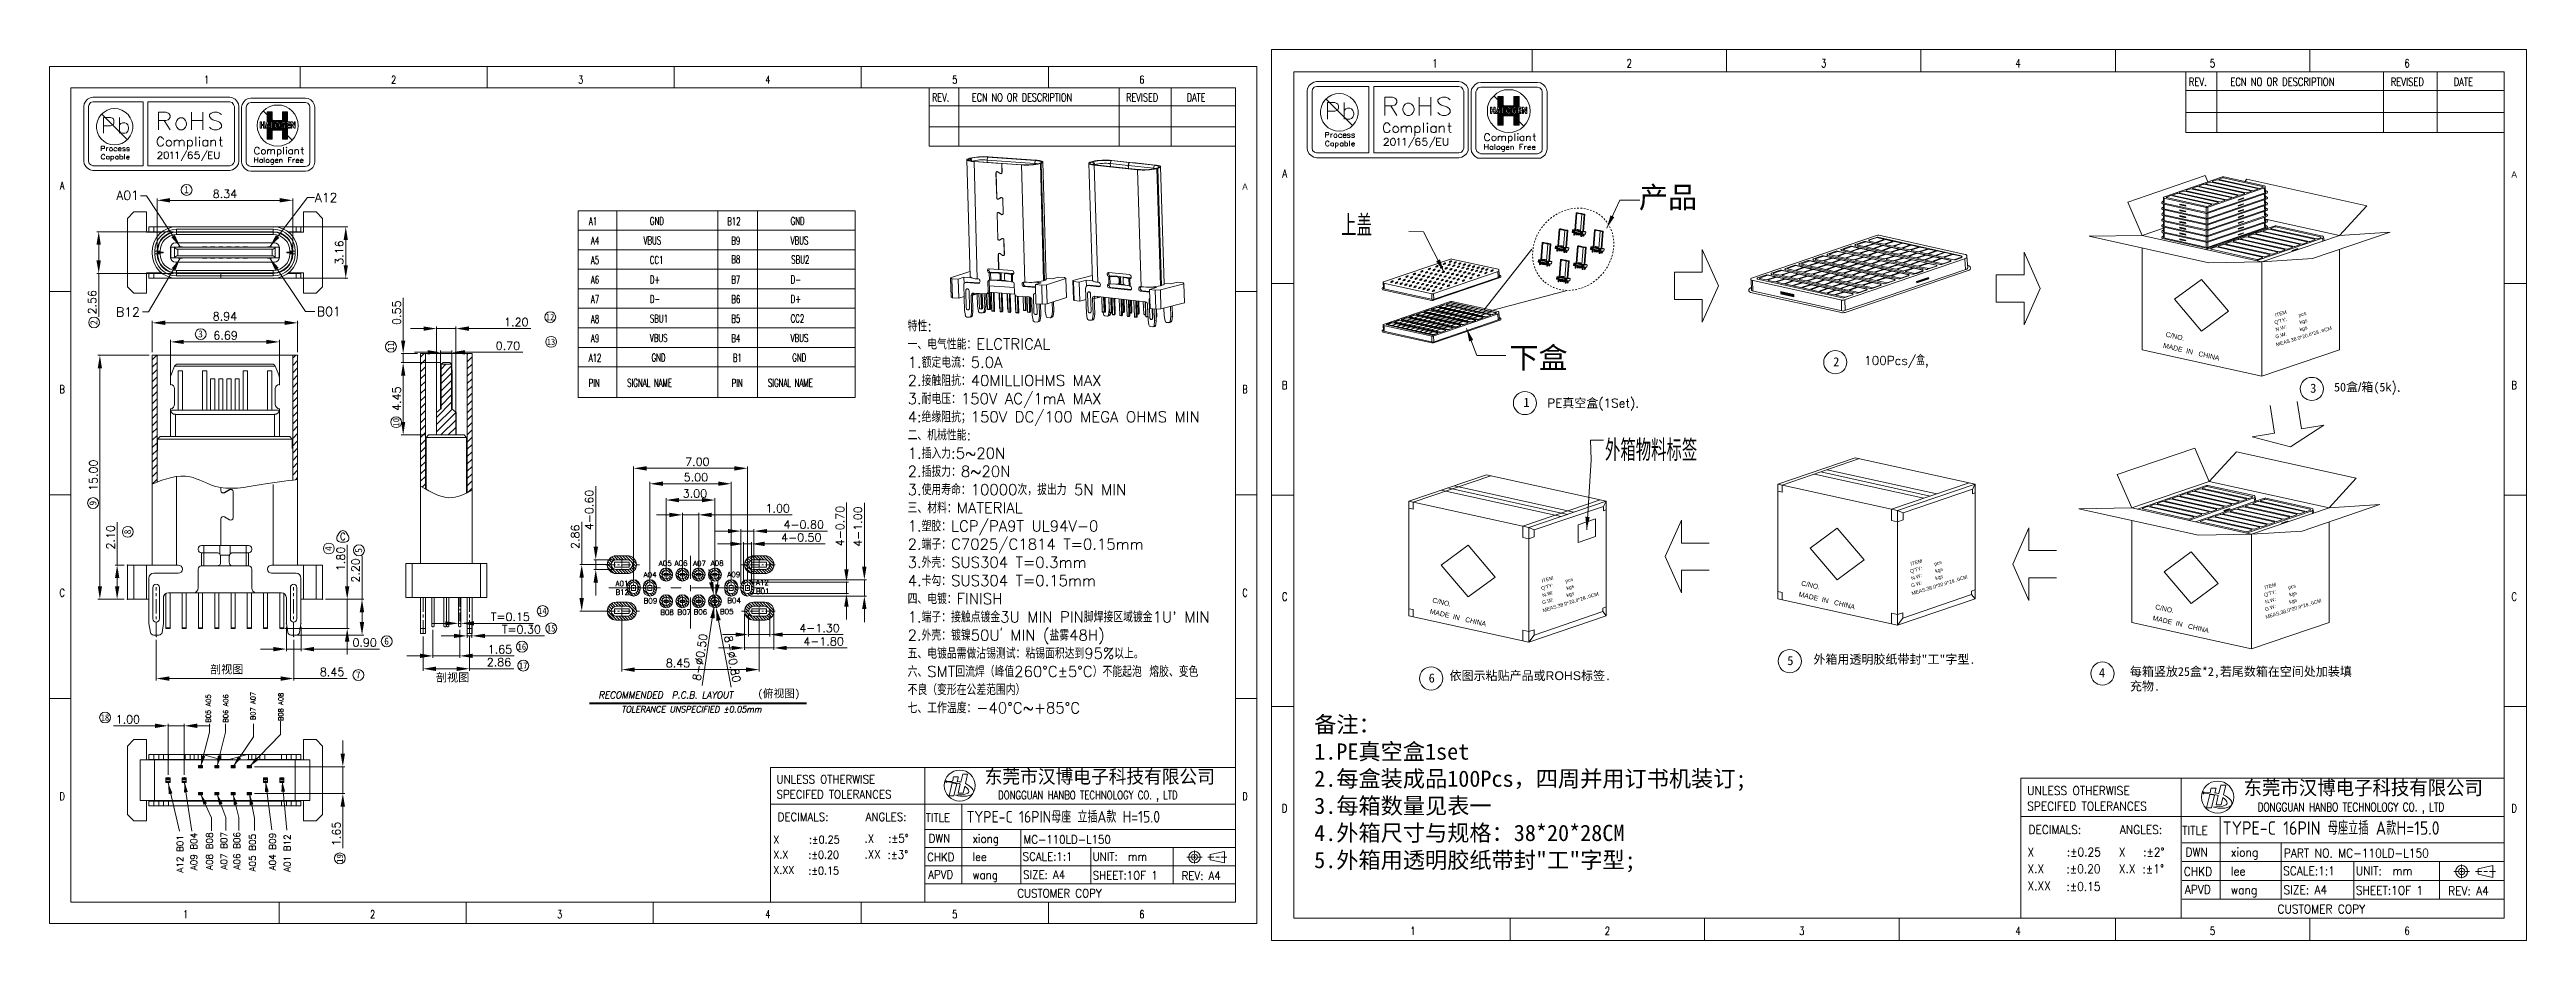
# Model space of a CAD drawing. Extents: x 2595 to 2747, y 707 to 762.
import ezdxf
from ezdxf.enums import TextEntityAlignment as Align

# ---------------------------------------------------------------- set-up
doc = ezdxf.new("R2010")
doc.units = 0
doc.header["$MEASUREMENT"] = 0
for name, pattern in [('ACAD_ISO02W100', [15, 12, -3]), ('CENTER', [50.8, 31.75, -6.35, 6.35, -6.35]), ('HIDDEN', [0.2, 0.1, -0.1])]:
    doc.linetypes.add(name, pattern=pattern)
doc.layers.get('0').update_dxf_attribs({"linetype": 'CONTINUOUS', "lineweight": 20})
doc.layers.get('Defpoints').update_dxf_attribs({"linetype": 'CONTINUOUS'})
for name, color, linetype, lineweight in [('DIM', 3, 'CONTINUOUS', 9), ('HANBO', 7, 'CONTINUOUS', 9), ('NOTE', 82, 'CONTINUOUS', 18), ('screw', 33, 'CONTINUOUS', 13), ('Text', 4, 'CONTINUOUS', 15)]:
    doc.layers.add(name, color=color, linetype=linetype, lineweight=lineweight)
doc.styles.add('3.5号字', font='gbenor.shx', dxfattribs={"height": 3.5, "bigfont": 'gbcbig.shx'})
doc.styles.add('ROMANS', font='ROMANS.SHX', dxfattribs={"bigfont": 'gbcbig.shx'})
doc.styles.get("Standard").update_dxf_attribs({"font": 'simplex.shx', "bigfont": 'gbcbig.shx'})
doc.styles.add('style2', font='')
doc.styles.add('txt', font='lereq.shx', dxfattribs={"width": 0.7, "bigfont": '@extfont2.shx'})
doc.styles.add('宋体', font='')
doc.styles.add('样式 1', font='gbenor.shx', dxfattribs={"height": 1.2, "bigfont": 'gbcbig.shx'})
doc.styles.add('細', font='')
doc.styles.get('style2').set_extended_font_data('SimSun')
doc.styles.get('宋体').set_extended_font_data('SimSun')
doc.styles.get('細').set_extended_font_data('NSimSun')
doc.dimstyles.new('汉博电子', dxfattribs={"dimtxt": 0.5, "dimasz": 0.8, "dimexe": 0.12, "dimexo": 0.19, "dimgap": 0.15, "dimtad": 1, "dimzin": 1, "dimdsep": 46, "dimtxsty": 'ROMANS', "dimcen": 2.13, "dimclrd": 3, "dimclre": 3, "dimclrt": 2, "dimazin": 2, "dimtfac": 1, "dimtmove": 0, "dimatfit": 3, "dimfxl": 1, "dimlwd": 13, "dimlwe": 13, "dimarcsym": 0})

msp = doc.modelspace()

# ---------------------------------------------------------------- texts
at = {"color": 2, "oblique": 10, "width": 0.9}
for s, height, p in [('RECOMMENDED  P.C.B. LAYOUT ', 0.44, (2628.922, 721.891)), ('TOLERANCE UNSPECIFIED %%p0.05mm ', 0.4, (2630.341, 721.027))]:
    msp.add_text(s, height=height, dxfattribs=at).set_placement(p)
at = {"color": 2, "char_height": 0.56, "attachment_point": 1, "style": 'ROMANS'}
for s, insert in [('\\A1;A01', (2599.274, 753.103)), ('\\A1;A12', (2611.47, 752.956)), ('\\A1;B12', (2599.255, 745.931)), ('\\A1;B01', (2611.607, 745.96))]:
    msp.add_mtext(s, dxfattribs=dict(at, insert=insert))
at = {"color": 2, "linetype": 'ByBlock', "attachment_point": 1, "style": '細'}
for s, insert, char_height, width, rotation in [("{\\fArial|b0|i0|c0|p32;Q'TY:         pcs}", (2731.944, 745.098), 0.22086, 2.61987, 16.92595), ('{\\fArial|b0|i0|c0|p32;ITEM}', (2731.975, 745.551), 0.22086, 2.61987, 16.92595), ('{\\fArial|b0|i0|c0|p32;N.W:          kgs}', (2732.015, 744.665), 0.22086, 2.61987, 16.92595), ('{\\fArial|b0|i0|c0|p32;MADE  IN   CHINA}', (2725.171, 743.75), 0.30226, 4.73846, 346.93884), ('{\\fArial|b0|i0|c0|p32;C/NO.}', (2725.327, 744.433), 0.30226, 4.73846, 346.93884), ('{\\fArial|b0|i0|c0|p32;G.W:          kgs}', (2732.004, 744.22), 0.22086, 2.61987, 16.92595), ('{\\fArial|b0|i0|c0|p32;MEAS.38.0*20.\\fNSimSun|b0|i0|c134|p32;0\\fArial|b0|i0|c0|p32;*\\fNSimSun|b0|i0|c134|p32;28.0\\fArial|b0|i0|c0|p32;CM}', (2732.041, 743.74), 0.220862, 2.61987, 16.92595), ("{\\fArial|b0|i0|c0|p32;Q'TY:         pcs}", (2709.537, 729.806), 0.22086, 2.61987, 16.92595), ('{\\fArial|b0|i0|c0|p32;ITEM}', (2709.569, 730.259), 0.22086, 2.61987, 16.92595), ('{\\fArial|b0|i0|c0|p32;N.W:          kgs}', (2709.609, 729.374), 0.22086, 2.61987, 16.92595), ('{\\fArial|b0|i0|c0|p32;C/NO.}', (2680.24, 728.094), 0.30226, 4.73846, 346.93884), ("{\\fArial|b0|i0|c0|p32;Q'TY:         pcs}", (2686.857, 728.758), 0.22086, 2.61987, 16.92595), ('{\\fArial|b0|i0|c0|p32;ITEM}', (2686.889, 729.211), 0.22086, 2.61987, 16.92595), ('{\\fArial|b0|i0|c0|p32;G.W:          kgs}', (2686.917, 727.881), 0.22086, 2.61987, 16.92595), ('{\\fArial|b0|i0|c0|p32;N.W:          kgs}', (2686.929, 728.326), 0.22086, 2.61987, 16.92595), ('{\\fArial|b0|i0|c0|p32;MEAS.38.0*20.\\fNSimSun|b0|i0|c134|p32;0\\fArial|b0|i0|c0|p32;*\\fNSimSun|b0|i0|c134|p32;28.0\\fArial|b0|i0|c0|p32;CM}', (2686.954, 727.401), 0.220862, 2.61987, 16.92595), ('{\\fArial|b0|i0|c0|p32;MADE  IN   CHINA}', (2702.764, 728.459), 0.30226, 4.73846, 346.93884), ('{\\fArial|b0|i0|c0|p32;C/NO.}', (2702.92, 729.142), 0.30226, 4.73846, 346.93884), ('{\\fArial|b0|i0|c0|p32;G.W:          kgs}', (2709.597, 728.929), 0.22086, 2.61987, 16.92595), ('{\\fArial|b0|i0|c0|p32;MEAS.38.0*20.\\fNSimSun|b0|i0|c134|p32;0\\fArial|b0|i0|c0|p32;*\\fNSimSun|b0|i0|c134|p32;28.0\\fArial|b0|i0|c0|p32;CM}', (2709.634, 728.448), 0.220862, 2.61987, 16.92595), ("{\\fArial|b0|i0|c0|p32;Q'TY:         pcs}", (2731.303, 728.352), 0.22086, 2.61987, 16.92595), ('{\\fArial|b0|i0|c0|p32;ITEM}', (2731.335, 728.805), 0.22086, 2.61987, 16.92595), ('{\\fArial|b0|i0|c0|p32;N.W:          kgs}', (2731.375, 727.919), 0.22086, 2.61987, 16.92595), ('{\\fArial|b0|i0|c0|p32;MADE  IN   CHINA}', (2680.084, 727.411), 0.30226, 4.73846, 346.93884), ('{\\fArial|b0|i0|c0|p32;MADE  IN   CHINA}', (2724.53, 727.004), 0.30226, 4.73846, 346.93884), ('{\\fArial|b0|i0|c0|p32;C/NO.}', (2724.686, 727.687), 0.30226, 4.73846, 346.93884), ('{\\fArial|b0|i0|c0|p32;G.W:          kgs}', (2731.363, 727.474), 0.22086, 2.61987, 16.92595), ('{\\fArial|b0|i0|c0|p32;MEAS.38.0*20.\\fNSimSun|b0|i0|c134|p32;0\\fArial|b0|i0|c0|p32;*\\fNSimSun|b0|i0|c134|p32;28.0\\fArial|b0|i0|c0|p32;CM}', (2731.4, 726.994), 0.220862, 2.61987, 16.92595)]:
    msp.add_mtext(s, dxfattribs=dict(at, insert=insert, char_height=char_height, width=width, rotation=rotation))
at = {"color": 2, "char_height": 0.32}
for s, insert, attachment_point in [('\\A1;A04\\P\\P\\PB09', (2631.696, 727.74), 7), ('\\A1; A05', (2632.406, 730.361), 1), ('\\A1; A06', (2633.382, 730.365), 1), ('\\A1; A07', (2634.514, 730.356), 1), ('\\A1; A08', (2635.599, 730.365), 1), ('\\A1;A09\\P\\P\\PB04', (2636.841, 727.754), 7), ('\\A1;A01\\PB12', (2629.967, 728.269), 7), ('\\A1;A12\\PB01', (2638.599, 728.329), 7), ('\\A1;B08', (2632.716, 727.348), 1), ('\\A1; B07', (2633.555, 727.357), 1), ('\\A1;B06', (2634.766, 727.371), 1), ('\\A1;B05', (2636.389, 727.392), 1)]:
    msp.add_mtext(s, dxfattribs=dict(at, insert=insert, attachment_point=attachment_point))
at = {"color": 3, "char_height": 0.5, "width": 2.56849, "attachment_point": 1}
for insert in [(2605.035, 723.932), (2618.928, 723.433)]:
    msp.add_mtext('{\\fNSimSun|b0|i0|c134|p49;剖视图}', dxfattribs=dict(at, insert=insert))
at = {"color": 2, "rotation": 90}
for s, insert, char_height, attachment_point in [('\\A1; B05 A05', (2604.774, 720.204), 0.3, 1), ('\\A1; B06 A06', (2605.849, 720.204), 0.3, 1), ('\\A1; B07 A07', (2607.528, 720.358), 0.3, 1), ('\\A1; B08 A08', (2609.235, 720.302), 0.3, 1), ('\\A1;A12 B01', (2603.389, 713.5), 0.4, 9), ('\\A1;A09 B04', (2604.233, 713.641), 0.4, 9), ('\\A1; A08 B08', (2604.798, 713.66), 0.4, 3), ('\\A1; A07 B07', (2605.689, 713.688), 0.4, 3), ('\\A1; A06 B06', (2606.487, 713.688), 0.4, 3), ('\\A1; A05 B05', (2607.439, 713.571), 0.4, 3), ('\\A1;A04 B09', (2609.075, 713.636), 0.4, 9), ('\\A1;A01 B12', (2609.974, 713.54), 0.4, 9)]:
    msp.add_mtext(s, dxfattribs=dict(at, insert=insert, char_height=char_height, attachment_point=attachment_point))
at = {"layer": 'DIM', "linetype": 'ByBlock', "style": '宋体'}
for s, p in [('产品', (2692.898, 752.04)), ('下盒', (2684.933, 742.183))]:
    msp.add_text(s, height=1.3125, dxfattribs=at).set_placement(p)
at = {"layer": 'DIM', "linetype": 'ByBlock', "attachment_point": 1}
for s, insert, char_height, width in [('上盖', (2674.585, 751.623), 1.3125, 32.01328), ('100Pcs/{\\Fromanc,gbcbig|c134;盒},', (2706.744, 742.934), 0.54082, 13.19111), ('PE{\\fSimSun|b0|i0|c134|p54;真空盒}(1Set).', (2687.259, 740.32), 0.54082, 13.19111), ('{\\fSimSun|b0|i0|c134|p54;50盒\\fArial|b0|i0|c0|p32;/\\fSimSun|b0|i0|c134|p54;箱(5\\fArial|b0|i0|c0|p32;k}).', (2735.64, 741.304), 0.540815, 13.19111), ('外箱物料标签', (2690.81, 737.8), 1.3125, 32.01328), ('{\\fSimSun|b0|i0|c134|p54;依图示粘贴产品或\\fArial|b0|i0|c0|p32;ROHS\\fSimSun|b0|i0|c134|p54;标签.}', (2681.252, 723.563), 0.54082, 13.19111), ('{\\fSimSun|b0|i0|c134|p54;外箱用透明胶纸带封"工"字型.}', (2703.631, 724.568), 0.54082, 13.19111), ('{\\fSimSun|b0|i0|c134|p54;每箱竖放25盒*2,若尾数箱在空间处加装填充物.}', (2723.09, 723.819), 0.54082, 14.14357)]:
    msp.add_mtext(s, dxfattribs=dict(at, insert=insert, char_height=char_height, width=width))
at = {"layer": 'DIM', "linetype": 'ByBlock', "char_height": 0.55861, "width": 0.07011, "attachment_point": 1, "style": '細'}
for s, insert in [('{\\fSimSun|b0|i0|c134|p54;2}', (2704.841, 742.865)), ('{\\fSimSun|b0|i0|c134|p54;1}', (2685.788, 740.375)), ('{\\fSimSun|b0|i0|c134|p54;3}', (2734.173, 741.243)), ('{\\fSimSun|b0|i0|c134|p54;5}', (2702.018, 724.503)), ('{\\fSimSun|b0|i0|c134|p54;4}', (2721.181, 723.752)), ('{\\fSimSun|b0|i0|c134|p54;6}', (2679.967, 723.43))]:
    msp.add_mtext(s, dxfattribs=dict(at, insert=insert))
at = {"layer": 'HANBO', "style": 'ROMANS', "width": 0.75}
for s, height, p in [('1', 0.484, (2604.826, 759.688)), ('2', 0.484, (2616.328, 759.688)), ('3', 0.484, (2627.829, 759.688)), ('4', 0.484, (2639.33, 759.688)), ('5', 0.484, (2650.832, 759.688)), ('6', 0.484, (2662.333, 759.688)), ('1', 0.503, (2680.349, 760.682)), ('2', 0.503, (2692.304, 760.682)), ('3', 0.503, (2704.259, 760.682)), ('4', 0.503, (2716.214, 760.682)), ('5', 0.503, (2728.169, 760.682)), ('6', 0.503, (2740.124, 760.682)), ('A', 0.503, (2671.114, 753.906)), ('A', 0.484, (2595.941, 753.17)), ('B', 0.484, (2595.941, 740.659)), ('B', 0.484, (2668.673, 740.659)), ('B', 0.503, (2671.114, 740.901)), ('B', 0.503, (2746.715, 740.901)), ('C', 0.484, (2595.941, 728.148)), ('C', 0.484, (2668.673, 728.148)), ('C', 0.503, (2671.114, 727.897)), ('C', 0.503, (2746.715, 727.897)), ('D', 0.484, (2595.941, 715.637)), ('D', 0.484, (2668.673, 715.637)), ('D', 0.503, (2671.114, 714.892)), ('D', 0.503, (2746.715, 714.892)), ('1', 0.484, (2603.529, 708.388)), ('2', 0.484, (2615.031, 708.388)), ('3', 0.484, (2626.532, 708.388)), ('4', 0.484, (2639.33, 708.388)), ('5', 0.484, (2650.832, 708.388)), ('6', 0.484, (2662.333, 708.388)), ('1', 0.503, (2679.001, 707.358)), ('2', 0.503, (2690.956, 707.358)), ('3', 0.503, (2702.911, 707.358)), ('4', 0.503, (2716.214, 707.358)), ('5', 0.503, (2728.169, 707.358)), ('6', 0.503, (2740.124, 707.358))]:
    msp.add_text(s, height=height, dxfattribs=at).set_placement(p, align=Align.CENTER)
at = {"layer": 'HANBO', "style": 'ROMANS'}
for s, height, width, p in [('REV.', 0.5028, 0.75, (2726.711, 759.541)), ('ECN NO OR DESCRIPTION', 0.5028, 0.75, (2729.261, 759.541)), ('REVISED', 0.5028, 0.75, (2739.126, 759.541)), ('DATE', 0.5028, 0.75, (2742.993, 759.541)), ('REV.', 0.4837, 0.75, (2649.428, 758.591)), ('ECN NO OR DESCRIPTION', 0.48372, 0.75, (2651.882, 758.591)), ('REVISED', 0.4837, 0.75, (2661.372, 758.591)), ('DATE', 0.4837, 0.75, (2665.092, 758.591)), ('SPECIFED TOLERANCES', 0.51187, 0.9, (2639.867, 715.746)), ('UNLESS OTHERWISE  ', 0.51187, 0.9, (2639.867, 716.668)), ('DONGGUAN HANBO TECHNOLOGY CO. , LTD', 0.51187, 0.75, (2653.493, 715.697)), ('UNLESS OTHERWISE  ', 0.53207, 0.9, (2716.772, 715.964)), ('DECIMALS:', 0.5119, 0.9, (2639.936, 714.359)), ('ANGLES:', 0.5119, 0.9, (2645.348, 714.359)), ('TITLE', 0.5119, 0.9, (2649.042, 714.311)), ('SPECIFED TOLERANCES', 0.53207, 0.9, (2716.772, 715.007)), ('DONGGUAN HANBO TECHNOLOGY CO. , LTD', 0.53207, 0.75, (2730.936, 714.956)), ('X        ', 0.4799, 0.9, (2639.67, 712.975)), (':%%P0.25', 0.4799, 0.9, (2641.858, 712.98)), ('.X        ', 0.5119, 0.9, (2645.286, 713.028)), (':%%P5%%D', 0.5119, 0.9, (2646.728, 713.034)), ('DWN', 0.5119, 0.9, (2649.221, 713.035)), ('xiong', 0.5119, 0.9, (2651.92, 713.02)), ('MC-110LD-L150', 0.51187, 0.9, (2655.055, 712.973)), ('DECIMALS:', 0.5321, 0.9, (2716.844, 713.564)), ('ANGLES:', 0.5321, 0.9, (2722.47, 713.564)), ('TITLE', 0.5321, 0.9, (2726.309, 713.515)), ('X.X        ', 0.47986, 0.9, (2639.67, 712.059)), ('X.XX        ', 0.47986, 0.9, (2639.67, 711.111)), (':%%P0.20', 0.4799, 0.9, (2641.827, 712.046)), (':%%P0.15', 0.4799, 0.9, (2641.827, 711.07)), ('.XX        ', 0.51187, 0.9, (2645.286, 712.051)), (':%%P3%%D', 0.5119, 0.9, (2646.695, 712.038)), ('CHKD', 0.5119, 0.9, (2649.129, 711.889)), ('APVD', 0.5119, 0.9, (2649.194, 710.816)), ('lee', 0.5119, 0.9, (2651.92, 711.905)), ('SCALE:1:1', 0.5119, 0.9, (2655.004, 711.922)), ('SIZE: A4', 0.5119, 0.9, (2655.032, 710.803)), ('SHEET:1OF 1', 0.51187, 0.9, (2659.31, 710.768)), ('UNIT:  mm', 0.5119, 0.9, (2659.304, 711.921)), ('X        ', 0.5321, 0.9, (2716.789, 712.181)), ('X.X        ', 0.53207, 0.9, (2716.789, 711.166)), (':%%P0.20', 0.5321, 0.9, (2719.181, 711.152)), (':%%P0.25', 0.5321, 0.9, (2719.215, 712.187)), ('X        ', 0.5321, 0.9, (2722.405, 712.181)), ('X.X        ', 0.53207, 0.9, (2722.405, 711.166)), (':%%P1%%d', 0.5321, 0.9, (2723.869, 711.152)), (':%%P2%%d', 0.5321, 0.9, (2723.903, 712.187)), ('CHKD', 0.5321, 0.9, (2726.399, 710.997)), ('DWN', 0.5321, 0.9, (2726.495, 712.188)), ('xiong', 0.5321, 0.9, (2729.301, 712.172)), ('lee', 0.5321, 0.9, (2729.301, 711.014)), ('SCALE:1:1', 0.5321, 0.9, (2732.506, 711.031)), ('PART NO. MC-110LD-L150', 0.53207, 0.9, (2732.559, 712.124)), ('UNIT:  mm', 0.5321, 0.9, (2736.975, 711.03)), ('wang', 0.5119, 0.9, (2651.92, 710.791)), ('CUSTOMER COPY', 0.51187, 0.9, (2654.669, 709.663)), ('REV: A4', 0.5119, 0.9, (2664.773, 710.739)), ('X.XX        ', 0.53207, 0.9, (2716.789, 710.115)), (':%%P0.15', 0.5321, 0.9, (2719.181, 710.07)), ('APVD', 0.5321, 0.9, (2726.467, 709.882)), ('wang', 0.5321, 0.9, (2729.301, 709.856)), ('SIZE: A4', 0.5321, 0.9, (2732.535, 709.868)), ('SHEET:1OF 1', 0.53207, 0.9, (2736.982, 709.831)), ('REV: A4', 0.5321, 0.9, (2742.661, 709.801)), ('CUSTOMER COPY', 0.53207, 0.9, (2732.158, 708.683))]:
    msp.add_text(s, height=height, dxfattribs=dict(at, width=width)).set_placement(p)
at = {"layer": 'HANBO', "ltscale": 5, "style": 'txt'}
for height, p in [(0.388, (2746.715, 753.906)), (0.374, (2668.673, 753.17))]:
    msp.add_text('A', height=height, dxfattribs=at).set_placement(p, align=Align.CENTER)
at = {"layer": 'HANBO', "color": 3, "style": 'style2'}
for s, height, p in [('1', 0.43, (2603.438, 752.95)), ('12', 0.3866, (2625.679, 745.14)), ('3', 0.43, (2604.305, 744.087)), ('13', 0.3866, (2625.737, 743.622)), ('14', 0.3866, (2625.206, 727.076)), ('6', 0.43, (2615.744, 725.204)), ('16', 0.3866, (2623.944, 724.885)), ('15', 0.3866, (2625.746, 726.01)), ('7', 0.43, (2614.003, 723.132)), ('17', 0.3866, (2624.024, 723.723)), ('18', 0.3866, (2598.307, 720.531))]:
    msp.add_text(s, height=height, dxfattribs=at).set_placement(p)
at = {"layer": 'HANBO', "color": 2, "width": 0.65}
for s, p in [(' A1', (2628.111, 750.99)), ('GND', (2632.08, 751.003)), ('B12', (2636.836, 750.98)), ('GND', (2640.736, 751.003)), ('A4', (2628.453, 749.79)), ('VBUS', (2631.686, 749.803)), ('B9', (2637.088, 749.79)), ('VBUS', (2640.736, 749.803)), ('A5', (2628.453, 748.59)), ('A6', (2628.453, 747.39)), ('CC1', (2632.08, 748.603)), ('D+', (2632.08, 747.404)), ('B8', (2637.088, 748.64)), ('B7', (2637.088, 747.39)), ('D-', (2640.736, 747.404)), ('SBU2', (2640.769, 748.627)), ('A7', (2628.453, 746.191)), ('D-', (2632.08, 746.204)), ('B6', (2637.088, 746.191)), ('D+', (2640.736, 746.204)), ('A8', (2628.453, 744.97)), ('SBU1', (2632.08, 744.995)), ('B5', (2637.088, 744.991)), ('CC2', (2640.736, 745.004)), ('A9', (2628.453, 743.791)), ('VBUS', (2632.08, 743.804)), ('B4', (2637.088, 743.791)), ('VBUS', (2640.736, 743.804)), ('A12', (2628.318, 742.592)), ('GND', (2632.179, 742.605)), ('B1', (2637.187, 742.592)), ('GND', (2640.834, 742.605)), ('PIN', (2628.318, 741.038)), ('SIGNAL NAME', (2630.685, 741.051)), ('PIN', (2637.106, 741.038)), ('SIGNAL NAME', (2639.34, 741.051))]:
    msp.add_text(s, height=0.4827, dxfattribs=at).set_placement(p)
at = {"layer": 'HANBO', "color": 3, "style": 'style2'}
for s, height, p in [('2', 0.43, (2598.106, 744.849)), ('11', 0.3866, (2616.348, 743.251)), ('10', 0.3866, (2616.672, 738.608)), ('9', 0.43, (2598.044, 733.749)), ('8', 0.43, (2600.178, 731.982)), ('4', 0.43, (2612.539, 730.958)), ('5', 0.43, (2614.387, 730.843)), ('19', 0.3866, (2613.209, 711.794))]:
    msp.add_text(s, height=height, rotation=90, dxfattribs=at).set_placement(p)
at = {"layer": 'HANBO', "width": 0.8}
msp.add_text('C', height=0.44, dxfattribs=at).set_placement((2613.2, 731.629), align=Align.CENTER)
at = {"layer": 'HANBO', "color": 7, "style": '3.5号字', "width": 1.6}
for height, p in [(0.94544, (2652.667, 716.585)), (0.98273, (2730.077, 715.878))]:
    msp.add_text('东莞市汉博电子科技有限公司', height=height, dxfattribs=at).set_placement(p)
at = {"layer": 'HANBO', "style": '样式 1'}
for s, height, p in [('TYPE-C 16PIN母座 立插A款 H=15.0', 0.72, (2651.548, 714.261)), ('TYPE-C 16PIN 母座立插 A款H=15.0', 0.832, (2728.786, 713.513))]:
    msp.add_text(s, height=height, dxfattribs=at).set_placement(p)
at = {"layer": 'HANBO', "color": 3, "insert": (2647.928, 745.127), "char_height": 0.670634, "width": 18.18461, "attachment_point": 1, "style": 'ROMANS'}
msp.add_mtext("特性:^J一、电气性能：ELCTRICAL^J1.额定电流：5.0A^J2.接触阻抗：40MILLIOHMS MAX^J3.耐电压：150V AC/1mA MAX  ^J4:绝缘阻抗；150V DC/100 MEGA OHMS MIN^J二、机械性能:^J1.插入力:5~20N^J2.插拔力：8~20N^J3.使用寿命：10000次，拔出力 5N MIN^J三、材料：MATERIAL^J1.塑胶：LCP/PA9T UL94V-0^J2.端子：C7025/C1814 T=0.15mm^J3.外壳：SUS304 T=0.3mm^J4.卡勾：SUS304 T=0.15mm^J四、电镀：FINISH^J1.端子：接触点镀金3U MIN PIN脚焊接区域镀金1U' MIN^J2.外壳：镀镍50U’ MIN (盐雾48H)^J五、电镀品需做沾锡测试：粘锡面积达到95%以上。^J六、SMT回流焊（峰值260°C±5°C）不能起泡 熔胶、变色不良（变形在公差范围内）^J七、工作温度：-40°C~+85°C", dxfattribs=at)
at = {"layer": 'NOTE', "color": 0, "linetype": 'ACAD_ISO02W100', "insert": (2638.701, 722.441), "char_height": 0.48, "width": 3.57191, "attachment_point": 1, "style": 'ROMANS'}
msp.add_mtext('{\\fSimSun|b0|i0|c134|p2;\\C2;(俯视图)}', dxfattribs=at)
at = {"layer": 'Text', "linetype": 'ByBlock', "ltscale": 0.932966, "insert": (2672.928, 720.799), "char_height": 1, "width": 28.26004, "attachment_point": 1}
msp.add_mtext('{\\fSimSun|b0|i0|c134|p2;备注：  \\P1.PE真空盒1set\\P2.每盒装成品100Pcs，四周并用订书机装订;\\P3.每箱数量见表一\\P4.外箱尺寸与规格：38*20*28CM\\P\\fSimSun|b0|i0|c0|p2;5.\\fSimSun|b0|i0|c134|p2;外箱用透明胶纸带封\\fSimSun|b0|i0|c0|p2;"\\fSimSun|b0|i0|c134|p2;工\\fSimSun|b0|i0|c0|p2;"\\fSimSun|b0|i0|c134|p2;字型\\fSimSun|b0|i0|c0|p2;;}', dxfattribs=at)

# ---------------------------------------------------------------- blocks, each defined once
blk = doc.blocks.new('hanbo')
at = {"layer": 'HANBO'}
blk.add_ellipse((-2.08, 0.26), major_axis=(0, 1.28), ratio=1, dxfattribs=at)
at = {"layer": 'HANBO', "color": 7}
for points, knots in [([(-3.19, 0.69), (-3.19, 0.69), (-3.22, 0.62), (-3.22, 0.62), (-3.22, 0.62), (-3.22, 0.62), (-3.29, 0.6), (-3.29, 0.6), (-3.29, 0.6), (-3.29, 0.6), (-3.22, 0.57), (-3.22, 0.57), (-3.22, 0.57), (-3.22, 0.57), (-3.21, 0.5), (-3.21, 0.5), (-3.21, 0.5), (-3.21, 0.5), (-3.18, 0.57), (-3.18, 0.57), (-3.18, 0.57), (-3.18, 0.57), (-3.15, 0.58), (-3.15, 0.58), (-3.15, 0.58), (-2.9, 0.55), (-2.24, 0.48), (-2.03, 0.39), (-2.03, 0.39), (-2.03, 0.39), (-2.2, -0.36), (-2.2, -0.36), (-2.2, -0.36), (-2.2, -0.36), (-1.8, -0.36), (-1.8, -0.36), (-1.8, -0.36), (-1.8, -0.36), (-1.67, 0.22), (-1.67, 0.22), (-1.67, 0.22), (-1.67, 0.22), (-1.42, 0.05), (-1.35, -0.11), (-1.35, -0.11), (-1.29, -0.28), (-1.38, -0.35), (-1.47, -0.39), (-1.47, -0.39), (-1.66, -0.48), (-2.21, -0.52), (-2.42, -0.53), (-2.42, -0.53), (-2.42, -0.53), (-2.14, -0.62), (-1.77, -0.62), (-1.77, -0.62), (-1.41, -0.63), (-1.1, -0.54), (-1, -0.4), (-1, -0.4), (-0.9, -0.25), (-0.95, -0.08), (-1.04, 0.01), (-1.04, 0.01), (-1.19, 0.19), (-1.4, 0.34), (-1.61, 0.43), (-1.61, 0.43), (-1.61, 0.43), (-1.44, 1.2), (-1.44, 1.2), (-1.44, 1.2), (-1.44, 1.2), (-1.83, 1.2), (-1.83, 1.2), (-1.83, 1.2), (-1.83, 1.2), (-1.99, 0.55), (-1.99, 0.55), (-1.99, 0.55), (-1.99, 0.55), (-2.28, 0.6), (-2.29, 0.6), (-2.29, 0.6), (-2.28, 0.62), (-2.2, 0.98), (-2.2, 0.98), (-2.2, 0.98), (-2.2, 0.98), (-2.59, 0.98), (-2.59, 0.98), (-2.59, 0.98), (-2.62, 0.87), (-2.65, 0.74), (-2.68, 0.63), (-2.68, 0.63), (-2.68, 0.63), (-3.15, 0.61), (-3.15, 0.61), (-3.15, 0.61), (-3.15, 0.61), (-3.18, 0.62), (-3.18, 0.62), (-3.18, 0.62), (-3.18, 0.62), (-3.19, 0.69), (-3.19, 0.69)], [0, 0, 0, 0, 0.035714, 0.035714, 0.035714, 0.035714, 0.071429, 0.071429, 0.071429, 0.071429, 0.107143, 0.107143, 0.107143, 0.107143, 0.142857, 0.142857, 0.142857, 0.142857, 0.178571, 0.178571, 0.178571, 0.178571, 0.214286, 0.214286, 0.214286, 0.214286, 0.25, 0.25, 0.25, 0.25, 0.285714, 0.285714, 0.285714, 0.285714, 0.321429, 0.321429, 0.321429, 0.321429, 0.357143, 0.357143, 0.357143, 0.357143, 0.392857, 0.392857, 0.392857, 0.392857, 0.428571, 0.428571, 0.428571, 0.428571, 0.464286, 0.464286, 0.464286, 0.464286, 0.5, 0.5, 0.5, 0.5, 0.535714, 0.535714, 0.535714, 0.535714, 0.571429, 0.571429, 0.571429, 0.571429, 0.607143, 0.607143, 0.607143, 0.607143, 0.642857, 0.642857, 0.642857, 0.642857, 0.678571, 0.678571, 0.678571, 0.678571, 0.714286, 0.714286, 0.714286, 0.714286, 0.75, 0.75, 0.75, 0.75, 0.785714, 0.785714, 0.785714, 0.785714, 0.821429, 0.821429, 0.821429, 0.821429, 0.857143, 0.857143, 0.857143, 0.857143, 0.892857, 0.892857, 0.892857, 0.892857, 0.928571, 0.928571, 0.928571, 0.928571, 1, 1, 1, 1]), ([(-2.71, 0.48), (-2.71, 0.48), (-2.96, -0.58), (-2.96, -0.58), (-2.96, -0.58), (-2.96, -0.58), (-2.56, -0.58), (-2.56, -0.58), (-2.56, -0.58), (-2.56, -0.58), (-2.33, 0.42), (-2.33, 0.42), (-2.33, 0.42), (-2.33, 0.42), (-2.55, 0.47), (-2.71, 0.48)], [0, 0, 0, 0, 0.2, 0.2, 0.2, 0.2, 0.4, 0.4, 0.4, 0.4, 0.6, 0.6, 0.6, 0.6, 1, 1, 1, 1])]:
    blk.add_open_spline(points, degree=3, knots=knots, dxfattribs=at)
blk = doc.blocks.new('ea')
at = {"layer": 'HANBO'}
h = blk.add_hatch(color=256, dxfattribs=at)
h.dxf.hatch_style = 2
h.paths.add_polyline_path([(55.18, 79.79), (55.18, 79.31), (55.46, 79.31)])
h = blk.add_hatch(color=256, dxfattribs=at)
h.dxf.hatch_style = 2
h.paths.add_polyline_path([(55.18, 79.79), (55.46, 79.79), (55.46, 79.31)])
h = blk.add_hatch(color=256, dxfattribs=at)
h.dxf.hatch_style = 2
h.paths.add_polyline_path([(56.02, 79.79), (56.02, 79.31), (56.3, 79.31)])
h = blk.add_hatch(color=256, dxfattribs=at)
h.dxf.hatch_style = 2
h.paths.add_polyline_path([(56.02, 79.79), (56.3, 79.79), (56.3, 79.31)])
h = blk.add_hatch(color=256, dxfattribs=at)
h.dxf.hatch_style = 2
h.paths.add_polyline_path([(55.18, 79.23), (55.18, 79.24), (55.17, 79.24), (55.17, 79.23)])
h = blk.add_hatch(color=256, dxfattribs=at)
h.dxf.hatch_style = 2
h.paths.add_polyline_path([(55.18, 79.31), (55.18, 79.23), (56.3, 79.23)])
h = blk.add_hatch(color=256, dxfattribs=at)
h.dxf.hatch_style = 2
h.paths.add_polyline_path([(55.18, 79.31), (56.3, 79.31), (56.3, 79.23)])
h = blk.add_hatch(color=256, dxfattribs=at)
h.dxf.hatch_style = 2
h.paths.add_polyline_path([(55.2, 79.07), (55.18, 79.03), (55.25, 79.03)])
h = blk.add_hatch(color=256, dxfattribs=at)
h.dxf.hatch_style = 2
h.paths.add_polyline_path([(55.18, 79.03), (55.18, 79.02), (55.25, 79.02)])
h = blk.add_hatch(color=256, dxfattribs=at)
h.dxf.hatch_style = 2
h.paths.add_polyline_path([(55.18, 79.03), (55.25, 79.03), (55.25, 79.02)])
h = blk.add_hatch(color=256, dxfattribs=at)
h.dxf.hatch_style = 2
h.paths.add_polyline_path([(55.18, 78.97), (55.18, 78.95), (55.26, 78.95)])
h = blk.add_hatch(color=256, dxfattribs=at)
h.dxf.hatch_style = 2
h.paths.add_polyline_path([(55.18, 78.97), (55.26, 78.97), (55.26, 78.95)])
h = blk.add_hatch(color=256, dxfattribs=at)
h.dxf.hatch_style = 2
h.paths.add_polyline_path([(55.18, 78.95), (55.18, 78.93), (55.28, 78.93)])
h = blk.add_hatch(color=256, dxfattribs=at)
h.dxf.hatch_style = 2
h.paths.add_polyline_path([(55.18, 78.95), (55.26, 78.95), (55.28, 78.93)])
h = blk.add_hatch(color=256, dxfattribs=at)
h.dxf.hatch_style = 2
h.paths.add_polyline_path([(55.18, 78.93), (55.18, 78.92), (55.28, 78.92)])
h = blk.add_hatch(color=256, dxfattribs=at)
h.dxf.hatch_style = 2
h.paths.add_polyline_path([(55.18, 78.93), (55.28, 78.93), (55.28, 78.92)])
h = blk.add_hatch(color=256, dxfattribs=at)
h.dxf.hatch_style = 2
h.paths.add_polyline_path([(55.18, 78.92), (55.18, 78.9), (55.28, 78.9)])
h = blk.add_hatch(color=256, dxfattribs=at)
h.dxf.hatch_style = 2
h.paths.add_polyline_path([(55.18, 78.92), (55.28, 78.92), (55.28, 78.9)])
h = blk.add_hatch(color=256, dxfattribs=at)
h.dxf.hatch_style = 2
h.paths.add_polyline_path([(55.18, 78.9), (55.18, 78.89), (55.71, 78.89)])
h = blk.add_hatch(color=256, dxfattribs=at)
h.dxf.hatch_style = 2
h.paths.add_polyline_path([(55.18, 78.9), (55.71, 78.9), (55.71, 78.89)])
h = blk.add_hatch(color=256, dxfattribs=at)
h.dxf.hatch_style = 2
h.paths.add_polyline_path([(55.18, 78.89), (55.18, 78.79), (56.3, 78.79)])
h = blk.add_hatch(color=256, dxfattribs=at)
h.dxf.hatch_style = 2
h.paths.add_polyline_path([(55.18, 78.89), (56.3, 78.89), (56.3, 78.79)])
h = blk.add_hatch(color=256, dxfattribs=at)
h.dxf.hatch_style = 2
h.paths.add_polyline_path([(55.18, 78.79), (55.18, 78.29), (55.46, 78.29)])
h = blk.add_hatch(color=256, dxfattribs=at)
h.dxf.hatch_style = 2
h.paths.add_polyline_path([(55.18, 78.79), (55.46, 78.79), (55.46, 78.29)])
h = blk.add_hatch(color=256, dxfattribs=at)
h.dxf.hatch_style = 2
h.paths.add_polyline_path([(55.21, 79.1), (55.2, 79.08), (55.23, 79.08)])
h = blk.add_hatch(color=256, dxfattribs=at)
h.dxf.hatch_style = 2
h.paths.add_polyline_path([(55.2, 79.08), (55.2, 79.07), (55.23, 79.07)])
h = blk.add_hatch(color=256, dxfattribs=at)
h.dxf.hatch_style = 2
h.paths.add_polyline_path([(55.2, 79.08), (55.23, 79.08), (55.23, 79.07)])
h = blk.add_hatch(color=256, dxfattribs=at)
h.dxf.hatch_style = 2
h.paths.add_polyline_path([(55.2, 79.07), (55.23, 79.07), (55.25, 79.03)])
h = blk.add_hatch(color=256, dxfattribs=at)
h.dxf.hatch_style = 2
h.paths.add_polyline_path([(55.21, 79.13), (55.21, 79.12), (55.23, 79.12)])
h = blk.add_hatch(color=256, dxfattribs=at)
h.dxf.hatch_style = 2
h.paths.add_polyline_path([(55.21, 79.12), (55.21, 79.1), (55.23, 79.1)])
h = blk.add_hatch(color=256, dxfattribs=at)
h.dxf.hatch_style = 2
h.paths.add_polyline_path([(55.21, 79.12), (55.23, 79.12), (55.23, 79.1)])
h = blk.add_hatch(color=256, dxfattribs=at)
h.dxf.hatch_style = 2
h.paths.add_polyline_path([(55.21, 79.1), (55.23, 79.1), (55.23, 79.08)])
h = blk.add_hatch(color=256, dxfattribs=at)
h.dxf.hatch_style = 2
h.paths.add_polyline_path([(55.26, 79.23), (55.26, 79.21), (55.39, 79.21)])
h = blk.add_hatch(color=256, dxfattribs=at)
h.dxf.hatch_style = 2
h.paths.add_polyline_path([(55.26, 79.23), (55.39, 79.23), (55.39, 79.21)])
h = blk.add_hatch(color=256, dxfattribs=at)
h.dxf.hatch_style = 2
h.paths.add_polyline_path([(55.26, 79.21), (55.26, 79.2), (55.39, 79.2)])
h = blk.add_hatch(color=256, dxfattribs=at)
h.dxf.hatch_style = 2
h.paths.add_polyline_path([(55.26, 79.21), (55.39, 79.21), (55.39, 79.2)])
h = blk.add_hatch(color=256, dxfattribs=at)
h.dxf.hatch_style = 2
h.paths.add_polyline_path([(55.26, 79.2), (55.26, 79.18), (55.39, 79.18)])
h = blk.add_hatch(color=256, dxfattribs=at)
h.dxf.hatch_style = 2
h.paths.add_polyline_path([(55.26, 79.2), (55.39, 79.2), (55.39, 79.18)])
h = blk.add_hatch(color=256, dxfattribs=at)
h.dxf.hatch_style = 2
h.paths.add_polyline_path([(55.26, 79.18), (55.28, 79.17), (55.39, 79.17)])
h = blk.add_hatch(color=256, dxfattribs=at)
h.dxf.hatch_style = 2
h.paths.add_polyline_path([(55.26, 79.18), (55.39, 79.18), (55.39, 79.17)])
h = blk.add_hatch(color=256, dxfattribs=at)
h.dxf.hatch_style = 2
h.paths.add_polyline_path([(55.28, 79.17), (55.28, 79.15), (55.39, 79.15)])
h = blk.add_hatch(color=256, dxfattribs=at)
h.dxf.hatch_style = 2
h.paths.add_polyline_path([(55.28, 79.17), (55.39, 79.17), (55.39, 79.15)])
h = blk.add_hatch(color=256, dxfattribs=at)
h.dxf.hatch_style = 2
h.paths.add_polyline_path([(55.28, 79.15), (55.28, 79.13), (55.39, 79.13)])
h = blk.add_hatch(color=256, dxfattribs=at)
h.dxf.hatch_style = 2
h.paths.add_polyline_path([(55.28, 79.15), (55.39, 79.15), (55.39, 79.13)])
h = blk.add_hatch(color=256, dxfattribs=at)
h.dxf.hatch_style = 2
h.paths.add_polyline_path([(55.28, 79.13), (55.3, 79.12), (55.39, 79.12)])
h = blk.add_hatch(color=256, dxfattribs=at)
h.dxf.hatch_style = 2
h.paths.add_polyline_path([(55.28, 79.13), (55.39, 79.13), (55.39, 79.12)])
h = blk.add_hatch(color=256, dxfattribs=at)
h.dxf.hatch_style = 2
h.paths.add_polyline_path([(55.3, 79.12), (55.3, 79.1), (55.39, 79.1)])
h = blk.add_hatch(color=256, dxfattribs=at)
h.dxf.hatch_style = 2
h.paths.add_polyline_path([(55.3, 79.12), (55.39, 79.12), (55.39, 79.1)])
h = blk.add_hatch(color=256, dxfattribs=at)
h.dxf.hatch_style = 2
h.paths.add_polyline_path([(55.3, 79.1), (55.3, 79.08), (55.39, 79.08)])
h = blk.add_hatch(color=256, dxfattribs=at)
h.dxf.hatch_style = 2
h.paths.add_polyline_path([(55.3, 79.1), (55.39, 79.1), (55.39, 79.08)])
h = blk.add_hatch(color=256, dxfattribs=at)
h.dxf.hatch_style = 2
h.paths.add_polyline_path([(55.3, 79.08), (55.3, 79.07), (55.39, 79.07)])
h = blk.add_hatch(color=256, dxfattribs=at)
h.dxf.hatch_style = 2
h.paths.add_polyline_path([(55.3, 79.08), (55.39, 79.08), (55.39, 79.07)])
h = blk.add_hatch(color=256, dxfattribs=at)
h.dxf.hatch_style = 2
h.paths.add_polyline_path([(55.31, 79.07), (55.31, 79.03), (55.39, 79.03)])
h = blk.add_hatch(color=256, dxfattribs=at)
h.dxf.hatch_style = 2
h.paths.add_polyline_path([(55.31, 79.07), (55.39, 79.07), (55.39, 79.03)])
h = blk.add_hatch(color=256, dxfattribs=at)
h.dxf.hatch_style = 2
h.paths.add_polyline_path([(55.31, 79.03), (55.31, 79.02), (55.39, 79.02)])
h = blk.add_hatch(color=256, dxfattribs=at)
h.dxf.hatch_style = 2
h.paths.add_polyline_path([(55.31, 79.03), (55.39, 79.03), (55.39, 79.02)])
h = blk.add_hatch(color=256, dxfattribs=at)
h.dxf.hatch_style = 2
h.paths.add_polyline_path([(55.31, 79.02), (55.33, 79), (55.39, 79)])
h = blk.add_hatch(color=256, dxfattribs=at)
h.dxf.hatch_style = 2
h.paths.add_polyline_path([(55.31, 79.02), (55.39, 79.02), (55.39, 79)])
h = blk.add_hatch(color=256, dxfattribs=at)
h.dxf.hatch_style = 2
h.paths.add_polyline_path([(55.33, 79), (55.33, 78.98), (55.39, 78.98)])
h = blk.add_hatch(color=256, dxfattribs=at)
h.dxf.hatch_style = 2
h.paths.add_polyline_path([(55.33, 79), (55.39, 79), (55.39, 78.98)])
h = blk.add_hatch(color=256, dxfattribs=at)
h.dxf.hatch_style = 2
h.paths.add_polyline_path([(55.33, 78.98), (55.33, 78.97), (55.39, 78.97)])
h = blk.add_hatch(color=256, dxfattribs=at)
h.dxf.hatch_style = 2
h.paths.add_polyline_path([(55.33, 78.98), (55.39, 78.98), (55.39, 78.97)])
h = blk.add_hatch(color=256, dxfattribs=at)
h.dxf.hatch_style = 2
h.paths.add_polyline_path([(55.33, 78.97), (55.33, 78.95), (55.39, 78.95)])
h = blk.add_hatch(color=256, dxfattribs=at)
h.dxf.hatch_style = 2
h.paths.add_polyline_path([(55.33, 78.97), (55.39, 78.97), (55.39, 78.95)])
h = blk.add_hatch(color=256, dxfattribs=at)
h.dxf.hatch_style = 2
h.paths.add_polyline_path([(55.34, 78.95), (55.34, 78.93), (55.39, 78.93)])
h = blk.add_hatch(color=256, dxfattribs=at)
h.dxf.hatch_style = 2
h.paths.add_polyline_path([(55.34, 78.95), (55.39, 78.95), (55.39, 78.93)])
h = blk.add_hatch(color=256, dxfattribs=at)
h.dxf.hatch_style = 2
h.paths.add_polyline_path([(55.34, 78.93), (55.34, 78.92), (55.39, 78.92)])
h = blk.add_hatch(color=256, dxfattribs=at)
h.dxf.hatch_style = 2
h.paths.add_polyline_path([(55.34, 78.93), (55.39, 78.93), (55.39, 78.92)])
h = blk.add_hatch(color=256, dxfattribs=at)
h.dxf.hatch_style = 2
h.paths.add_polyline_path([(55.34, 78.92), (55.34, 78.9), (55.39, 78.9)])
h = blk.add_hatch(color=256, dxfattribs=at)
h.dxf.hatch_style = 2
h.paths.add_polyline_path([(55.34, 78.92), (55.39, 78.92), (55.39, 78.9)])
h = blk.add_hatch(color=256, dxfattribs=at)
h.dxf.hatch_style = 2
h.paths.add_polyline_path([(55.46, 79.23), (55.46, 79.21), (55.69, 79.21)])
h = blk.add_hatch(color=256, dxfattribs=at)
h.dxf.hatch_style = 2
h.paths.add_polyline_path([(55.46, 79.23), (55.71, 79.23), (55.69, 79.21)])
h = blk.add_hatch(color=256, dxfattribs=at)
h.dxf.hatch_style = 2
h.paths.add_polyline_path([(55.46, 79.21), (55.46, 79.2), (55.66, 79.2)])
h = blk.add_hatch(color=256, dxfattribs=at)
h.dxf.hatch_style = 2
h.paths.add_polyline_path([(55.46, 79.21), (55.67, 79.21), (55.66, 79.2)])
h = blk.add_hatch(color=256, dxfattribs=at)
h.dxf.hatch_style = 2
h.paths.add_polyline_path([(55.46, 79.2), (55.46, 79.18), (55.64, 79.18)])
h = blk.add_hatch(color=256, dxfattribs=at)
h.dxf.hatch_style = 2
h.paths.add_polyline_path([(55.46, 79.2), (55.66, 79.2), (55.64, 79.18)])
h = blk.add_hatch(color=256, dxfattribs=at)
h.dxf.hatch_style = 2
h.paths.add_polyline_path([(55.46, 79.18), (55.46, 79.17), (55.64, 79.17)])
h = blk.add_hatch(color=256, dxfattribs=at)
h.dxf.hatch_style = 2
h.paths.add_polyline_path([(55.46, 79.18), (55.64, 79.18), (55.64, 79.17)])
h = blk.add_hatch(color=256, dxfattribs=at)
h.dxf.hatch_style = 2
h.paths.add_polyline_path([(55.46, 79.17), (55.46, 79.15), (55.62, 79.15)])
h = blk.add_hatch(color=256, dxfattribs=at)
h.dxf.hatch_style = 2
h.paths.add_polyline_path([(55.46, 79.17), (55.62, 79.17), (55.62, 79.15)])
h = blk.add_hatch(color=256, dxfattribs=at)
h.dxf.hatch_style = 2
h.paths.add_polyline_path([(55.46, 79.15), (55.46, 79.13), (55.62, 79.13)])
h = blk.add_hatch(color=256, dxfattribs=at)
h.dxf.hatch_style = 2
h.paths.add_polyline_path([(55.46, 79.15), (55.62, 79.15), (55.62, 79.13)])
h = blk.add_hatch(color=256, dxfattribs=at)
h.dxf.hatch_style = 2
h.paths.add_polyline_path([(55.46, 79.13), (55.46, 79.12), (55.61, 79.12)])
h = blk.add_hatch(color=256, dxfattribs=at)
h.dxf.hatch_style = 2
h.paths.add_polyline_path([(55.46, 79.13), (55.61, 79.13), (55.61, 79.12)])
h = blk.add_hatch(color=256, dxfattribs=at)
h.dxf.hatch_style = 2
h.paths.add_polyline_path([(55.46, 79.12), (55.46, 79.1), (55.61, 79.1)])
h = blk.add_hatch(color=256, dxfattribs=at)
h.dxf.hatch_style = 2
h.paths.add_polyline_path([(55.46, 79.12), (55.61, 79.12), (55.61, 79.1)])
h = blk.add_hatch(color=256, dxfattribs=at)
h.dxf.hatch_style = 2
h.paths.add_polyline_path([(55.46, 79.1), (55.46, 79.08), (55.61, 79.08)])
h = blk.add_hatch(color=256, dxfattribs=at)
h.dxf.hatch_style = 2
h.paths.add_polyline_path([(55.46, 79.1), (55.61, 79.1), (55.61, 79.08)])
h = blk.add_hatch(color=256, dxfattribs=at)
h.dxf.hatch_style = 2
h.paths.add_polyline_path([(55.46, 79.08), (55.46, 79.07), (55.61, 79.07)])
h = blk.add_hatch(color=256, dxfattribs=at)
h.dxf.hatch_style = 2
h.paths.add_polyline_path([(55.46, 79.08), (55.61, 79.08), (55.61, 79.07)])
h = blk.add_hatch(color=256, dxfattribs=at)
h.dxf.hatch_style = 2
h.paths.add_polyline_path([(55.46, 79.07), (55.46, 79.03), (55.61, 79.03)])
h = blk.add_hatch(color=256, dxfattribs=at)
h.dxf.hatch_style = 2
h.paths.add_polyline_path([(55.46, 79.07), (55.61, 79.07), (55.61, 79.03)])
h = blk.add_hatch(color=256, dxfattribs=at)
h.dxf.hatch_style = 2
h.paths.add_polyline_path([(55.46, 79.03), (55.46, 79.02), (55.61, 79.02)])
h = blk.add_hatch(color=256, dxfattribs=at)
h.dxf.hatch_style = 2
h.paths.add_polyline_path([(55.46, 79.03), (55.61, 79.03), (55.61, 79.02)])
h = blk.add_hatch(color=256, dxfattribs=at)
h.dxf.hatch_style = 2
h.paths.add_polyline_path([(55.46, 79.02), (55.46, 79), (55.61, 79)])
h = blk.add_hatch(color=256, dxfattribs=at)
h.dxf.hatch_style = 2
h.paths.add_polyline_path([(55.46, 79.02), (55.61, 79.02), (55.61, 79)])
h = blk.add_hatch(color=256, dxfattribs=at)
h.dxf.hatch_style = 2
h.paths.add_polyline_path([(55.46, 79), (55.46, 78.98), (55.61, 78.98)])
h = blk.add_hatch(color=256, dxfattribs=at)
h.dxf.hatch_style = 2
h.paths.add_polyline_path([(55.46, 79), (55.61, 79), (55.61, 78.98)])
h = blk.add_hatch(color=256, dxfattribs=at)
h.dxf.hatch_style = 2
h.paths.add_polyline_path([(55.46, 78.98), (55.46, 78.97), (55.62, 78.97)])
h = blk.add_hatch(color=256, dxfattribs=at)
h.dxf.hatch_style = 2
h.paths.add_polyline_path([(55.46, 78.98), (55.62, 78.98), (55.62, 78.97)])
h = blk.add_hatch(color=256, dxfattribs=at)
h.dxf.hatch_style = 2
h.paths.add_polyline_path([(55.46, 78.97), (55.46, 78.95), (55.62, 78.95)])
h = blk.add_hatch(color=256, dxfattribs=at)
h.dxf.hatch_style = 2
h.paths.add_polyline_path([(55.46, 78.97), (55.62, 78.97), (55.62, 78.95)])
h = blk.add_hatch(color=256, dxfattribs=at)
h.dxf.hatch_style = 2
h.paths.add_polyline_path([(55.58, 78.95), (55.58, 78.93), (55.64, 78.93)])
h = blk.add_hatch(color=256, dxfattribs=at)
h.dxf.hatch_style = 2
h.paths.add_polyline_path([(55.58, 78.95), (55.64, 78.95), (55.64, 78.93)])
h = blk.add_hatch(color=256, dxfattribs=at)
h.dxf.hatch_style = 2
h.paths.add_polyline_path([(55.58, 78.93), (55.58, 78.92), (55.66, 78.92)])
h = blk.add_hatch(color=256, dxfattribs=at)
h.dxf.hatch_style = 2
h.paths.add_polyline_path([(55.58, 78.93), (55.64, 78.93), (55.66, 78.92)])
h = blk.add_hatch(color=256, dxfattribs=at)
h.dxf.hatch_style = 2
h.paths.add_polyline_path([(55.58, 78.92), (55.58, 78.9), (55.67, 78.9)])
h = blk.add_hatch(color=256, dxfattribs=at)
h.dxf.hatch_style = 2
h.paths.add_polyline_path([(55.58, 78.92), (55.66, 78.92), (55.67, 78.9)])
h = blk.add_hatch(color=256, dxfattribs=at)
h.dxf.hatch_style = 2
h.paths.add_polyline_path([(55.69, 79.1), (55.67, 79.08), (55.81, 79.08)])
h = blk.add_hatch(color=256, dxfattribs=at)
h.dxf.hatch_style = 2
h.paths.add_polyline_path([(55.67, 79.08), (55.67, 79.07), (55.81, 79.07)])
h = blk.add_hatch(color=256, dxfattribs=at)
h.dxf.hatch_style = 2
h.paths.add_polyline_path([(55.67, 79.08), (55.81, 79.08), (55.81, 79.07)])
h = blk.add_hatch(color=256, dxfattribs=at)
h.dxf.hatch_style = 2
h.paths.add_polyline_path([(55.67, 79.07), (55.67, 79.03), (55.81, 79.03)])
h = blk.add_hatch(color=256, dxfattribs=at)
h.dxf.hatch_style = 2
h.paths.add_polyline_path([(55.67, 79.07), (55.81, 79.07), (55.81, 79.03)])
h = blk.add_hatch(color=256, dxfattribs=at)
h.dxf.hatch_style = 2
h.paths.add_polyline_path([(55.67, 79.03), (55.67, 79.02), (55.81, 79.02)])
h = blk.add_hatch(color=256, dxfattribs=at)
h.dxf.hatch_style = 2
h.paths.add_polyline_path([(55.67, 79.03), (55.81, 79.03), (55.81, 79.02)])
h = blk.add_hatch(color=256, dxfattribs=at)
h.dxf.hatch_style = 2
h.paths.add_polyline_path([(55.69, 79.15), (55.69, 79.13), (55.79, 79.13)])
h = blk.add_hatch(color=256, dxfattribs=at)
h.dxf.hatch_style = 2
h.paths.add_polyline_path([(55.69, 79.15), (55.79, 79.15), (55.79, 79.13)])
h = blk.add_hatch(color=256, dxfattribs=at)
h.dxf.hatch_style = 2
h.paths.add_polyline_path([(55.69, 79.13), (55.69, 79.12), (55.81, 79.12)])
h = blk.add_hatch(color=256, dxfattribs=at)
h.dxf.hatch_style = 2
h.paths.add_polyline_path([(55.69, 79.13), (55.81, 79.13), (55.81, 79.12)])
h = blk.add_hatch(color=256, dxfattribs=at)
h.dxf.hatch_style = 2
h.paths.add_polyline_path([(55.69, 79.12), (55.69, 79.1), (55.81, 79.1)])
h = blk.add_hatch(color=256, dxfattribs=at)
h.dxf.hatch_style = 2
h.paths.add_polyline_path([(55.69, 79.12), (55.81, 79.12), (55.81, 79.1)])
h = blk.add_hatch(color=256, dxfattribs=at)
h.dxf.hatch_style = 2
h.paths.add_polyline_path([(55.69, 79.1), (55.81, 79.1), (55.81, 79.08)])
h = blk.add_hatch(color=256, dxfattribs=at)
h.dxf.hatch_style = 2
h.paths.add_polyline_path([(55.69, 79.02), (55.69, 79), (55.81, 79)])
h = blk.add_hatch(color=256, dxfattribs=at)
h.dxf.hatch_style = 2
h.paths.add_polyline_path([(55.69, 79.02), (55.81, 79.02), (55.81, 79)])
h = blk.add_hatch(color=256, dxfattribs=at)
h.dxf.hatch_style = 2
h.paths.add_polyline_path([(55.69, 79), (55.69, 78.98), (55.81, 78.98)])
h = blk.add_hatch(color=256, dxfattribs=at)
h.dxf.hatch_style = 2
h.paths.add_polyline_path([(55.69, 79), (55.81, 79), (55.81, 78.98)])
h = blk.add_hatch(color=256, dxfattribs=at)
h.dxf.hatch_style = 2
h.paths.add_polyline_path([(55.69, 78.98), (55.69, 78.97), (55.79, 78.97)])
h = blk.add_hatch(color=256, dxfattribs=at)
h.dxf.hatch_style = 2
h.paths.add_polyline_path([(55.69, 78.98), (55.79, 78.98), (55.79, 78.97)])
h = blk.add_hatch(color=256, dxfattribs=at)
h.dxf.hatch_style = 2
h.paths.add_polyline_path([(55.71, 79.17), (55.71, 79.15), (55.79, 79.15)])
h = blk.add_hatch(color=256, dxfattribs=at)
h.dxf.hatch_style = 2
h.paths.add_polyline_path([(55.71, 79.17), (55.77, 79.17), (55.79, 79.15)])
h = blk.add_hatch(color=256, dxfattribs=at)
h.dxf.hatch_style = 2
h.paths.add_polyline_path([(55.71, 78.97), (55.71, 78.95), (55.77, 78.95)])
h = blk.add_hatch(color=256, dxfattribs=at)
h.dxf.hatch_style = 2
h.paths.add_polyline_path([(55.71, 78.97), (55.77, 78.97), (55.77, 78.95)])
h = blk.add_hatch(color=256, dxfattribs=at)
h.dxf.hatch_style = 2
h.paths.add_polyline_path([(55.79, 79.23), (55.81, 79.21), (56, 79.21)])
h = blk.add_hatch(color=256, dxfattribs=at)
h.dxf.hatch_style = 2
h.paths.add_polyline_path([(55.79, 79.23), (56.02, 79.23), (56, 79.21)])
h = blk.add_hatch(color=256, dxfattribs=at)
h.dxf.hatch_style = 2
h.paths.add_polyline_path([(55.79, 78.9), (55.79, 78.89), (56.02, 78.89)])
h = blk.add_hatch(color=256, dxfattribs=at)
h.dxf.hatch_style = 2
h.paths.add_polyline_path([(55.79, 78.9), (56.02, 78.9), (56.02, 78.89)])
h = blk.add_hatch(color=256, dxfattribs=at)
h.dxf.hatch_style = 2
h.paths.add_polyline_path([(55.82, 79.21), (55.82, 79.2), (55.97, 79.2)])
h = blk.add_hatch(color=256, dxfattribs=at)
h.dxf.hatch_style = 2
h.paths.add_polyline_path([(55.82, 79.21), (55.99, 79.21), (55.97, 79.2)])
h = blk.add_hatch(color=256, dxfattribs=at)
h.dxf.hatch_style = 2
h.paths.add_polyline_path([(55.82, 78.92), (55.82, 78.9), (55.99, 78.9)])
h = blk.add_hatch(color=256, dxfattribs=at)
h.dxf.hatch_style = 2
h.paths.add_polyline_path([(55.82, 78.92), (55.97, 78.92), (55.99, 78.9)])
h = blk.add_hatch(color=256, dxfattribs=at)
h.dxf.hatch_style = 2
h.paths.add_polyline_path([(55.84, 79.2), (55.84, 79.18), (55.95, 79.18)])
h = blk.add_hatch(color=256, dxfattribs=at)
h.dxf.hatch_style = 2
h.paths.add_polyline_path([(55.84, 79.2), (55.97, 79.2), (55.95, 79.18)])
h = blk.add_hatch(color=256, dxfattribs=at)
h.dxf.hatch_style = 2
h.paths.add_polyline_path([(55.84, 79.18), (55.86, 79.17), (55.94, 79.17)])
h = blk.add_hatch(color=256, dxfattribs=at)
h.dxf.hatch_style = 2
h.paths.add_polyline_path([(55.84, 79.18), (55.95, 79.18), (55.94, 79.17)])
h = blk.add_hatch(color=256, dxfattribs=at)
h.dxf.hatch_style = 2
h.paths.add_polyline_path([(55.86, 78.95), (55.84, 78.93), (55.95, 78.93)])
h = blk.add_hatch(color=256, dxfattribs=at)
h.dxf.hatch_style = 2
h.paths.add_polyline_path([(55.84, 78.93), (55.84, 78.92), (55.97, 78.92)])
h = blk.add_hatch(color=256, dxfattribs=at)
h.dxf.hatch_style = 2
h.paths.add_polyline_path([(55.84, 78.93), (55.95, 78.93), (55.97, 78.92)])
h = blk.add_hatch(color=256, dxfattribs=at)
h.dxf.hatch_style = 2
h.paths.add_polyline_path([(55.86, 79.17), (55.86, 79.15), (55.94, 79.15)])
h = blk.add_hatch(color=256, dxfattribs=at)
h.dxf.hatch_style = 2
h.paths.add_polyline_path([(55.86, 79.17), (55.94, 79.17), (55.94, 79.15)])
h = blk.add_hatch(color=256, dxfattribs=at)
h.dxf.hatch_style = 2
h.paths.add_polyline_path([(55.86, 78.97), (55.86, 78.95), (55.94, 78.95)])
h = blk.add_hatch(color=256, dxfattribs=at)
h.dxf.hatch_style = 2
h.paths.add_polyline_path([(55.86, 78.97), (55.94, 78.97), (55.94, 78.95)])
h = blk.add_hatch(color=256, dxfattribs=at)
h.dxf.hatch_style = 2
h.paths.add_polyline_path([(55.86, 78.95), (55.94, 78.95), (55.95, 78.93)])
h = blk.add_hatch(color=256, dxfattribs=at)
h.dxf.hatch_style = 2
h.paths.add_polyline_path([(55.87, 79.15), (55.87, 79.13), (55.94, 79.13)])
h = blk.add_hatch(color=256, dxfattribs=at)
h.dxf.hatch_style = 2
h.paths.add_polyline_path([(55.87, 79.15), (55.94, 79.15), (55.94, 79.13)])
h = blk.add_hatch(color=256, dxfattribs=at)
h.dxf.hatch_style = 2
h.paths.add_polyline_path([(55.87, 79.13), (55.87, 79.12), (55.92, 79.12)])
h = blk.add_hatch(color=256, dxfattribs=at)
h.dxf.hatch_style = 2
h.paths.add_polyline_path([(55.87, 79.13), (55.92, 79.13), (55.92, 79.12)])
h = blk.add_hatch(color=256, dxfattribs=at)
h.dxf.hatch_style = 2
h.paths.add_polyline_path([(55.87, 79.12), (55.87, 79.1), (55.92, 79.1)])
h = blk.add_hatch(color=256, dxfattribs=at)
h.dxf.hatch_style = 2
h.paths.add_polyline_path([(55.87, 79.12), (55.92, 79.12), (55.92, 79.1)])
h = blk.add_hatch(color=256, dxfattribs=at)
h.dxf.hatch_style = 2
h.paths.add_polyline_path([(55.87, 79.1), (55.87, 79.08), (55.92, 79.08)])
h = blk.add_hatch(color=256, dxfattribs=at)
h.dxf.hatch_style = 2
h.paths.add_polyline_path([(55.87, 79.1), (55.92, 79.1), (55.92, 79.08)])
h = blk.add_hatch(color=256, dxfattribs=at)
h.dxf.hatch_style = 2
h.paths.add_polyline_path([(55.87, 79.08), (55.89, 79.07), (55.92, 79.07)])
h = blk.add_hatch(color=256, dxfattribs=at)
h.dxf.hatch_style = 2
h.paths.add_polyline_path([(55.87, 79.08), (55.92, 79.08), (55.92, 79.07)])
h = blk.add_hatch(color=256, dxfattribs=at)
h.dxf.hatch_style = 2
h.paths.add_polyline_path([(55.89, 79.07), (55.87, 79.03), (55.92, 79.03)])
h = blk.add_hatch(color=256, dxfattribs=at)
h.dxf.hatch_style = 2
h.paths.add_polyline_path([(55.87, 79.03), (55.87, 79.02), (55.92, 79.02)])
h = blk.add_hatch(color=256, dxfattribs=at)
h.dxf.hatch_style = 2
h.paths.add_polyline_path([(55.87, 79.03), (55.92, 79.03), (55.92, 79.02)])
h = blk.add_hatch(color=256, dxfattribs=at)
h.dxf.hatch_style = 2
h.paths.add_polyline_path([(55.87, 79.02), (55.87, 79), (55.92, 79)])
h = blk.add_hatch(color=256, dxfattribs=at)
h.dxf.hatch_style = 2
h.paths.add_polyline_path([(55.87, 79.02), (55.92, 79.02), (55.92, 79)])
h = blk.add_hatch(color=256, dxfattribs=at)
h.dxf.hatch_style = 2
h.paths.add_polyline_path([(55.87, 79), (55.87, 78.98), (55.92, 78.98)])
h = blk.add_hatch(color=256, dxfattribs=at)
h.dxf.hatch_style = 2
h.paths.add_polyline_path([(55.87, 79), (55.92, 79), (55.92, 78.98)])
h = blk.add_hatch(color=256, dxfattribs=at)
h.dxf.hatch_style = 2
h.paths.add_polyline_path([(55.87, 78.98), (55.87, 78.97), (55.94, 78.97)])
h = blk.add_hatch(color=256, dxfattribs=at)
h.dxf.hatch_style = 2
h.paths.add_polyline_path([(55.87, 78.98), (55.94, 78.98), (55.94, 78.97)])
h = blk.add_hatch(color=256, dxfattribs=at)
h.dxf.hatch_style = 2
h.paths.add_polyline_path([(55.89, 79.07), (55.92, 79.07), (55.92, 79.03)])
h = blk.add_hatch(color=256, dxfattribs=at)
h.dxf.hatch_style = 2
h.paths.add_polyline_path([(56, 79.13), (55.99, 79.12), (56.23, 79.12)])
h = blk.add_hatch(color=256, dxfattribs=at)
h.dxf.hatch_style = 2
h.paths.add_polyline_path([(55.99, 79.12), (55.99, 79.1), (56.23, 79.1)])
h = blk.add_hatch(color=256, dxfattribs=at)
h.dxf.hatch_style = 2
h.paths.add_polyline_path([(55.99, 79.12), (56.23, 79.12), (56.23, 79.1)])
h = blk.add_hatch(color=256, dxfattribs=at)
h.dxf.hatch_style = 2
h.paths.add_polyline_path([(55.99, 79.1), (55.99, 79.08), (56.23, 79.08)])
h = blk.add_hatch(color=256, dxfattribs=at)
h.dxf.hatch_style = 2
h.paths.add_polyline_path([(55.99, 79.1), (56.23, 79.1), (56.23, 79.08)])
h = blk.add_hatch(color=256, dxfattribs=at)
h.dxf.hatch_style = 2
h.paths.add_polyline_path([(55.99, 79.08), (55.99, 79.07), (56.04, 79.07)])
h = blk.add_hatch(color=256, dxfattribs=at)
h.dxf.hatch_style = 2
h.paths.add_polyline_path([(55.99, 79.08), (56.04, 79.08), (56.04, 79.07)])
h = blk.add_hatch(color=256, dxfattribs=at)
h.dxf.hatch_style = 2
h.paths.add_polyline_path([(55.99, 79.07), (55.99, 79.03), (56.04, 79.03)])
h = blk.add_hatch(color=256, dxfattribs=at)
h.dxf.hatch_style = 2
h.paths.add_polyline_path([(55.99, 79.07), (56.04, 79.07), (56.04, 79.03)])
h = blk.add_hatch(color=256, dxfattribs=at)
h.dxf.hatch_style = 2
h.paths.add_polyline_path([(55.99, 79.03), (55.99, 79.02), (56.04, 79.02)])
h = blk.add_hatch(color=256, dxfattribs=at)
h.dxf.hatch_style = 2
h.paths.add_polyline_path([(55.99, 79.03), (56.04, 79.03), (56.04, 79.02)])
h = blk.add_hatch(color=256, dxfattribs=at)
h.dxf.hatch_style = 2
h.paths.add_polyline_path([(55.99, 79.02), (56, 79), (56.1, 79)])
h = blk.add_hatch(color=256, dxfattribs=at)
h.dxf.hatch_style = 2
h.paths.add_polyline_path([(55.99, 79.02), (56.1, 79.02), (56.1, 79)])
h = blk.add_hatch(color=256, dxfattribs=at)
h.dxf.hatch_style = 2
h.paths.add_polyline_path([(56.02, 79.15), (56, 79.13), (56.14, 79.13)])
h = blk.add_hatch(color=256, dxfattribs=at)
h.dxf.hatch_style = 2
h.paths.add_polyline_path([(56, 79.13), (56.23, 79.13), (56.23, 79.12)])
h = blk.add_hatch(color=256, dxfattribs=at)
h.dxf.hatch_style = 2
h.paths.add_polyline_path([(56, 79), (56, 78.98), (56.1, 78.98)])
h = blk.add_hatch(color=256, dxfattribs=at)
h.dxf.hatch_style = 2
h.paths.add_polyline_path([(56, 79), (56.1, 79), (56.1, 78.98)])
h = blk.add_hatch(color=256, dxfattribs=at)
h.dxf.hatch_style = 2
h.paths.add_polyline_path([(56, 78.98), (56.02, 78.97), (56.1, 78.97)])
h = blk.add_hatch(color=256, dxfattribs=at)
h.dxf.hatch_style = 2
h.paths.add_polyline_path([(56, 78.98), (56.1, 78.98), (56.1, 78.97)])
h = blk.add_hatch(color=256, dxfattribs=at)
h.dxf.hatch_style = 2
h.paths.add_polyline_path([(56.04, 79.17), (56.02, 79.15), (56.12, 79.15)])
h = blk.add_hatch(color=256, dxfattribs=at)
h.dxf.hatch_style = 2
h.paths.add_polyline_path([(56.02, 79.15), (56.14, 79.15), (56.14, 79.13)])
h = blk.add_hatch(color=256, dxfattribs=at)
h.dxf.hatch_style = 2
h.paths.add_polyline_path([(56.02, 78.79), (56.02, 78.29), (56.3, 78.29)])
h = blk.add_hatch(color=256, dxfattribs=at)
h.dxf.hatch_style = 2
h.paths.add_polyline_path([(56.02, 78.79), (56.3, 78.79), (56.3, 78.29)])
h = blk.add_hatch(color=256, dxfattribs=at)
h.dxf.hatch_style = 2
h.paths.add_polyline_path([(56.04, 79.17), (56.12, 79.17), (56.12, 79.15)])
h = blk.add_hatch(color=256, dxfattribs=at)
h.dxf.hatch_style = 2
h.paths.add_polyline_path([(56.04, 78.97), (56.04, 78.95), (56.1, 78.95)])
h = blk.add_hatch(color=256, dxfattribs=at)
h.dxf.hatch_style = 2
h.paths.add_polyline_path([(56.04, 78.97), (56.1, 78.97), (56.1, 78.95)])
h = blk.add_hatch(color=256, dxfattribs=at)
h.dxf.hatch_style = 2
h.paths.add_polyline_path([(56.12, 78.9), (56.1, 78.89), (56.3, 78.89)])
h = blk.add_hatch(color=256, dxfattribs=at)
h.dxf.hatch_style = 2
h.paths.add_polyline_path([(56.12, 79.23), (56.14, 79.21), (56.23, 79.21)])
h = blk.add_hatch(color=256, dxfattribs=at)
h.dxf.hatch_style = 2
h.paths.add_polyline_path([(56.12, 79.23), (56.23, 79.23), (56.23, 79.21)])
h = blk.add_hatch(color=256, dxfattribs=at)
h.dxf.hatch_style = 2
h.paths.add_polyline_path([(56.12, 78.9), (56.3, 78.9), (56.3, 78.89)])
h = blk.add_hatch(color=256, dxfattribs=at)
h.dxf.hatch_style = 2
h.paths.add_polyline_path([(56.15, 79.21), (56.17, 79.2), (56.23, 79.2)])
h = blk.add_hatch(color=256, dxfattribs=at)
h.dxf.hatch_style = 2
h.paths.add_polyline_path([(56.15, 79.21), (56.23, 79.21), (56.23, 79.2)])
h = blk.add_hatch(color=256, dxfattribs=at)
h.dxf.hatch_style = 2
h.paths.add_polyline_path([(56.17, 78.92), (56.15, 78.9), (56.23, 78.9)])
h = blk.add_hatch(color=256, dxfattribs=at)
h.dxf.hatch_style = 2
h.paths.add_polyline_path([(56.17, 79.2), (56.17, 79.18), (56.23, 79.18)])
h = blk.add_hatch(color=256, dxfattribs=at)
h.dxf.hatch_style = 2
h.paths.add_polyline_path([(56.17, 79.2), (56.23, 79.2), (56.23, 79.18)])
h = blk.add_hatch(color=256, dxfattribs=at)
h.dxf.hatch_style = 2
h.paths.add_polyline_path([(56.17, 79.18), (56.17, 79.17), (56.23, 79.17)])
h = blk.add_hatch(color=256, dxfattribs=at)
h.dxf.hatch_style = 2
h.paths.add_polyline_path([(56.17, 79.18), (56.23, 79.18), (56.23, 79.17)])
h = blk.add_hatch(color=256, dxfattribs=at)
h.dxf.hatch_style = 2
h.paths.add_polyline_path([(56.17, 79.17), (56.17, 79.15), (56.23, 79.15)])
h = blk.add_hatch(color=256, dxfattribs=at)
h.dxf.hatch_style = 2
h.paths.add_polyline_path([(56.17, 79.17), (56.23, 79.17), (56.23, 79.15)])
h = blk.add_hatch(color=256, dxfattribs=at)
h.dxf.hatch_style = 2
h.paths.add_polyline_path([(56.17, 79.15), (56.17, 79.13), (56.23, 79.13)])
h = blk.add_hatch(color=256, dxfattribs=at)
h.dxf.hatch_style = 2
h.paths.add_polyline_path([(56.17, 79.15), (56.23, 79.15), (56.23, 79.13)])
h = blk.add_hatch(color=256, dxfattribs=at)
h.dxf.hatch_style = 2
h.paths.add_polyline_path([(56.17, 79.08), (56.17, 79.07), (56.23, 79.07)])
h = blk.add_hatch(color=256, dxfattribs=at)
h.dxf.hatch_style = 2
h.paths.add_polyline_path([(56.17, 79.08), (56.23, 79.08), (56.23, 79.07)])
h = blk.add_hatch(color=256, dxfattribs=at)
h.dxf.hatch_style = 2
h.paths.add_polyline_path([(56.17, 79.07), (56.17, 79.03), (56.23, 79.03)])
h = blk.add_hatch(color=256, dxfattribs=at)
h.dxf.hatch_style = 2
h.paths.add_polyline_path([(56.17, 79.07), (56.23, 79.07), (56.23, 79.03)])
h = blk.add_hatch(color=256, dxfattribs=at)
h.dxf.hatch_style = 2
h.paths.add_polyline_path([(56.17, 79.03), (56.17, 79.02), (56.23, 79.02)])
h = blk.add_hatch(color=256, dxfattribs=at)
h.dxf.hatch_style = 2
h.paths.add_polyline_path([(56.17, 79.03), (56.23, 79.03), (56.23, 79.02)])
h = blk.add_hatch(color=256, dxfattribs=at)
h.dxf.hatch_style = 2
h.paths.add_polyline_path([(56.17, 79.02), (56.17, 79), (56.23, 79)])
h = blk.add_hatch(color=256, dxfattribs=at)
h.dxf.hatch_style = 2
h.paths.add_polyline_path([(56.17, 79.02), (56.23, 79.02), (56.23, 79)])
h = blk.add_hatch(color=256, dxfattribs=at)
h.dxf.hatch_style = 2
h.paths.add_polyline_path([(56.17, 79), (56.17, 78.98), (56.23, 78.98)])
h = blk.add_hatch(color=256, dxfattribs=at)
h.dxf.hatch_style = 2
h.paths.add_polyline_path([(56.17, 79), (56.23, 79), (56.23, 78.98)])
h = blk.add_hatch(color=256, dxfattribs=at)
h.dxf.hatch_style = 2
h.paths.add_polyline_path([(56.17, 78.98), (56.17, 78.97), (56.23, 78.97)])
h = blk.add_hatch(color=256, dxfattribs=at)
h.dxf.hatch_style = 2
h.paths.add_polyline_path([(56.17, 78.98), (56.23, 78.98), (56.23, 78.97)])
h = blk.add_hatch(color=256, dxfattribs=at)
h.dxf.hatch_style = 2
h.paths.add_polyline_path([(56.17, 78.97), (56.17, 78.95), (56.23, 78.95)])
h = blk.add_hatch(color=256, dxfattribs=at)
h.dxf.hatch_style = 2
h.paths.add_polyline_path([(56.17, 78.97), (56.23, 78.97), (56.23, 78.95)])
h = blk.add_hatch(color=256, dxfattribs=at)
h.dxf.hatch_style = 2
h.paths.add_polyline_path([(56.17, 78.95), (56.17, 78.93), (56.23, 78.93)])
h = blk.add_hatch(color=256, dxfattribs=at)
h.dxf.hatch_style = 2
h.paths.add_polyline_path([(56.17, 78.95), (56.23, 78.95), (56.23, 78.93)])
h = blk.add_hatch(color=256, dxfattribs=at)
h.dxf.hatch_style = 2
h.paths.add_polyline_path([(56.17, 78.93), (56.17, 78.92), (56.23, 78.92)])
h = blk.add_hatch(color=256, dxfattribs=at)
h.dxf.hatch_style = 2
h.paths.add_polyline_path([(56.17, 78.93), (56.23, 78.93), (56.23, 78.92)])
h = blk.add_hatch(color=256, dxfattribs=at)
h.dxf.hatch_style = 2
h.paths.add_polyline_path([(56.17, 78.92), (56.23, 78.92), (56.23, 78.9)])
at = {"layer": 'HANBO', "lineweight": 0}
for points in [[(45.66, 80.58), (45.51, 80.55), (45.37, 80.47), (45.27, 80.37), (45.18, 80.22), (45.17, 80.07)], [(45.17, 80.07), (45.17, 77.09)], [(45.66, 80.32), (45.53, 80.29), (45.45, 80.19), (45.42, 80.07)], [(45.42, 80.07), (45.42, 77.09)], [(53.14, 80.58), (45.66, 80.58)], [(48.41, 80.32), (45.66, 80.32)], [(46.85, 79.96), (46.65, 79.94), (46.45, 79.87), (46.27, 79.77), (46.11, 79.63), (45.99, 79.46), (45.91, 79.28), (45.86, 79.07), (45.86, 78.87), (45.91, 78.65), (45.99, 78.47), (46.11, 78.31), (46.27, 78.16), (46.45, 78.06), (46.65, 78), (46.85, 77.98), (47.05, 78), (47.24, 78.06), (47.42, 78.16), (47.59, 78.31), (47.7, 78.47), (47.79, 78.65), (47.84, 78.87), (47.84, 79.07), (47.79, 79.28), (47.7, 79.46), (47.59, 79.63), (47.42, 79.77), (47.24, 79.87), (47.05, 79.94), (46.85, 79.96)], [(46.14, 79.68), (47.56, 78.26)], [(46.24, 78.61), (46.24, 79.48), (46.62, 79.48), (46.73, 79.43), (46.78, 79.4), (46.81, 79.31), (46.81, 79.18), (46.78, 79.1), (46.73, 79.07), (46.62, 79.02), (46.24, 79.02)], [(47.11, 78.61), (47.11, 79.48)], [(48.41, 76.83), (48.41, 80.32)], [(48.66, 80.32), (48.66, 76.83), (53.14, 76.83)], [(53.14, 80.32), (48.66, 80.32)], [(49.24, 78.8), (49.24, 79.76), (49.65, 79.76), (49.78, 79.71), (49.83, 79.68), (49.88, 79.58), (49.88, 79.49), (49.83, 79.4), (49.78, 79.35), (49.65, 79.31), (49.24, 79.31)], [(50.42, 79.45), (50.32, 79.4), (50.24, 79.31), (50.19, 79.17), (50.19, 79.08), (50.24, 78.95), (50.32, 78.85), (50.42, 78.8), (50.55, 78.8), (50.64, 78.85), (50.73, 78.95), (50.78, 79.08), (50.78, 79.17), (50.73, 79.31), (50.64, 79.4), (50.55, 79.45), (50.42, 79.45)], [(51.05, 78.8), (51.05, 79.76)], [(51.67, 79.76), (51.67, 78.8)], [(52.68, 79.63), (52.58, 79.71), (52.45, 79.76), (52.27, 79.76), (52.13, 79.71), (52.04, 79.63), (52.04, 79.53), (52.08, 79.45), (52.13, 79.4), (52.22, 79.35), (52.5, 79.26), (52.58, 79.21), (52.63, 79.17), (52.68, 79.08), (52.68, 78.95), (52.58, 78.85), (52.45, 78.8), (52.27, 78.8), (52.13, 78.85), (52.04, 78.95)], [(53.63, 80.07), (53.62, 80.22), (53.53, 80.37), (53.43, 80.47), (53.29, 80.55), (53.14, 80.58)], [(53.39, 80.07), (53.35, 80.19), (53.27, 80.29), (53.14, 80.32)], [(53.39, 77.09), (53.39, 80.07)], [(53.63, 77.09), (53.63, 80.07)], [(54.29, 80.53), (54.14, 80.52), (53.99, 80.43), (53.9, 80.33), (53.81, 80.19), (53.78, 80.04)], [(53.78, 80.04), (53.78, 77.04)], [(54.29, 80.29), (54.16, 80.25), (54.08, 80.15), (54.03, 80.04)], [(54.03, 80.04), (54.03, 77.04)], [(57.27, 80.53), (54.29, 80.53)], [(57.27, 80.29), (54.29, 80.29)], [(55.76, 80.15), (55.54, 80.14), (55.33, 80.07), (55.13, 79.97), (54.97, 79.82), (54.82, 79.66), (54.72, 79.46), (54.65, 79.25), (54.64, 79.03), (54.65, 78.82), (54.72, 78.61), (54.82, 78.41), (54.97, 78.24), (55.13, 78.09), (55.33, 78), (55.54, 77.93), (55.76, 77.91), (55.97, 77.93), (56.18, 78), (56.38, 78.09), (56.55, 78.24), (56.7, 78.41), (56.79, 78.61), (56.86, 78.82), (56.88, 79.03), (56.86, 79.25), (56.79, 79.46), (56.7, 79.66), (56.55, 79.82), (56.38, 79.97), (56.18, 80.07), (55.97, 80.14), (55.76, 80.15)], [(54.97, 79.84), (56.55, 78.24)], [(55.18, 79.23), (55.18, 79.79)], [(55.18, 79.79), (55.46, 79.79)], [(55.18, 79.79), (55.18, 79.31), (55.46, 79.31), (55.18, 79.79)], [(55.18, 79.79), (55.46, 79.79), (55.46, 79.31), (55.18, 79.79)], [(55.46, 79.79), (55.46, 79.31)], [(56.02, 79.79), (56.02, 79.31)], [(56.3, 79.79), (56.02, 79.79)], [(56.02, 79.79), (56.02, 79.31), (56.3, 79.31), (56.02, 79.79)], [(56.02, 79.79), (56.3, 79.79), (56.3, 79.31), (56.02, 79.79)], [(56.3, 79.23), (56.3, 79.79)], [(57.78, 80.04), (57.75, 80.19), (57.67, 80.33), (57.57, 80.43), (57.42, 80.52), (57.27, 80.53)], [(57.52, 80.04), (57.49, 80.15), (57.4, 80.25), (57.27, 80.29)], [(57.52, 77.04), (57.52, 80.04)], [(57.78, 77.04), (57.78, 80.04)], [(47.11, 79.07), (47.19, 79.15), (47.28, 79.18), (47.41, 79.18), (47.49, 79.15), (47.57, 79.07), (47.61, 78.93), (47.61, 78.85), (47.57, 78.72), (47.49, 78.64), (47.41, 78.61), (47.28, 78.61), (47.19, 78.64), (47.11, 78.72)], [(49.52, 78.28), (49.5, 78.33), (49.45, 78.37), (49.4, 78.41), (49.3, 78.41), (49.25, 78.37), (49.22, 78.33), (49.19, 78.28), (49.17, 78.21), (49.17, 78.09), (49.19, 78.03), (49.22, 77.98), (49.25, 77.93), (49.3, 77.9), (49.4, 77.9), (49.45, 77.93), (49.5, 77.98), (49.52, 78.03)], [(49.56, 79.31), (49.88, 78.8)], [(49.78, 78.24), (49.73, 78.21), (49.68, 78.16), (49.66, 78.09), (49.66, 78.05), (49.68, 77.98), (49.73, 77.93), (49.78, 77.9), (49.84, 77.9), (49.89, 77.93), (49.94, 77.98), (49.98, 78.05), (49.98, 78.09), (49.94, 78.16), (49.89, 78.21), (49.84, 78.24), (49.78, 78.24)], [(50.11, 77.9), (50.11, 78.24)], [(50.11, 78.14), (50.19, 78.21), (50.22, 78.24), (50.31, 78.24), (50.36, 78.21), (50.37, 78.14), (50.37, 77.9)], [(50.37, 78.14), (50.44, 78.21), (50.49, 78.24), (50.57, 78.24), (50.62, 78.21), (50.64, 78.14), (50.64, 77.9)], [(50.83, 78.24), (50.83, 77.73)], [(50.83, 78.16), (50.87, 78.21), (50.92, 78.24), (51, 78.24), (51.05, 78.21), (51.08, 78.16), (51.11, 78.09), (51.11, 78.05), (51.08, 77.98), (51.05, 77.93), (51, 77.9), (50.92, 77.9), (50.87, 77.93), (50.83, 77.98)], [(51.05, 79.31), (51.67, 79.31)], [(51.28, 77.9), (51.28, 78.41)], [(51.46, 78.37), (51.49, 78.36), (51.51, 78.37), (51.49, 78.41), (51.46, 78.37)], [(51.49, 78.24), (51.49, 77.9)], [(51.94, 78.16), (51.89, 78.21), (51.85, 78.24), (51.77, 78.24), (51.72, 78.21), (51.67, 78.16), (51.66, 78.09), (51.66, 78.05), (51.67, 77.98), (51.72, 77.93), (51.77, 77.9), (51.85, 77.9), (51.89, 77.93), (51.94, 77.98)], [(51.94, 78.24), (51.94, 77.9)], [(52.1, 77.9), (52.1, 78.24)], [(52.1, 78.14), (52.18, 78.21), (52.23, 78.24), (52.3, 78.24), (52.35, 78.21), (52.36, 78.14), (52.36, 77.9)], [(52.56, 78.24), (52.73, 78.24)], [(52.63, 78.41), (52.63, 78), (52.66, 77.93), (52.69, 77.9), (52.74, 77.9)], [(54.8, 79.23), (54.8, 78.9)], [(54.87, 79.23), (54.8, 79.23)], [(54.8, 78.9), (54.87, 78.9), (54.87, 79.03), (54.98, 79.03)], [(54.87, 79.1), (54.87, 79.23)], [(54.87, 79.1), (54.98, 79.1)], [(55.05, 79.23), (55.05, 78.9), (54.98, 78.9)], [(54.98, 79.1), (54.98, 79.23), (55.05, 79.23)], [(54.98, 79.03), (54.98, 78.9)], [(55.16, 79.18), (55.08, 78.9)], [(55.08, 78.9), (55.15, 78.9), (55.16, 78.95)], [(55.26, 78.97), (55.28, 78.9), (55.34, 78.9), (55.26, 79.23), (55.18, 79.23), (55.16, 79.18)], [(55.16, 78.97), (55.18, 78.97)], [(55.16, 78.95), (55.16, 78.97)], [(55.18, 79.23), (55.18, 79.24), (55.17, 79.24), (55.17, 79.23), (55.18, 79.23)], [(55.18, 79.31), (55.18, 79.23), (56.3, 79.23), (55.18, 79.31)], [(55.18, 79.31), (56.3, 79.31), (56.3, 79.23), (55.18, 79.31)], [(55.18, 79.23), (55.74, 79.23), (55.72, 79.23), (55.18, 79.23)], [(55.18, 79.23), (55.72, 79.23), (55.71, 79.23), (55.18, 79.23)], [(55.21, 79.13), (55.25, 79.02), (55.18, 79.02)], [(55.18, 79.02), (55.21, 79.13)], [(55.2, 79.07), (55.18, 79.03), (55.25, 79.03), (55.2, 79.07)], [(55.18, 79.03), (55.18, 79.02), (55.25, 79.02), (55.18, 79.03)], [(55.18, 79.03), (55.25, 79.03), (55.25, 79.02), (55.18, 79.03)], [(55.18, 78.29), (55.18, 78.97)], [(55.18, 78.97), (55.26, 78.97)], [(55.18, 78.97), (55.18, 78.95), (55.26, 78.95), (55.18, 78.97)], [(55.18, 78.97), (55.26, 78.97), (55.26, 78.95), (55.18, 78.97)], [(55.18, 78.95), (55.18, 78.93), (55.28, 78.93), (55.18, 78.95)], [(55.18, 78.95), (55.26, 78.95), (55.28, 78.93), (55.18, 78.95)], [(55.18, 78.93), (55.18, 78.92), (55.28, 78.92), (55.18, 78.93)], [(55.18, 78.93), (55.28, 78.93), (55.28, 78.92), (55.18, 78.93)], [(55.18, 78.92), (55.18, 78.9), (55.28, 78.9), (55.18, 78.92)], [(55.18, 78.92), (55.28, 78.92), (55.28, 78.9), (55.18, 78.92)], [(55.18, 78.9), (55.18, 78.89), (55.71, 78.89), (55.18, 78.9)], [(55.18, 78.9), (55.71, 78.9), (55.71, 78.89), (55.18, 78.9)], [(55.18, 78.89), (55.71, 78.89), (55.72, 78.89), (55.18, 78.89)], [(55.18, 78.89), (55.72, 78.89), (55.74, 78.89), (55.18, 78.89)], [(55.18, 78.89), (55.18, 78.79), (56.3, 78.79), (55.18, 78.89)], [(55.18, 78.89), (56.3, 78.89), (56.3, 78.79), (55.18, 78.89)], [(55.18, 78.79), (55.18, 78.29), (55.46, 78.29), (55.18, 78.79)], [(55.18, 78.79), (55.46, 78.79), (55.46, 78.29), (55.18, 78.79)], [(55.46, 78.29), (55.18, 78.29)], [(55.21, 79.1), (55.2, 79.08), (55.23, 79.08), (55.21, 79.1)], [(55.2, 79.08), (55.2, 79.07), (55.23, 79.07), (55.2, 79.08)], [(55.2, 79.08), (55.23, 79.08), (55.23, 79.07), (55.2, 79.08)], [(55.2, 79.07), (55.23, 79.07), (55.25, 79.03), (55.2, 79.07)], [(55.21, 79.13), (55.21, 79.12), (55.23, 79.12), (55.21, 79.13)], [(55.21, 79.12), (55.21, 79.1), (55.23, 79.1), (55.21, 79.12)], [(55.21, 79.12), (55.23, 79.12), (55.23, 79.1), (55.21, 79.12)], [(55.21, 79.1), (55.23, 79.1), (55.23, 79.08), (55.21, 79.1)], [(55.26, 79.23), (55.26, 79.21), (55.39, 79.21), (55.26, 79.23)], [(55.26, 79.23), (55.39, 79.23), (55.39, 79.21), (55.26, 79.23)], [(55.26, 79.21), (55.26, 79.2), (55.39, 79.2), (55.26, 79.21)], [(55.26, 79.21), (55.39, 79.21), (55.39, 79.2), (55.26, 79.21)], [(55.26, 79.2), (55.26, 79.18), (55.39, 79.18), (55.26, 79.2)], [(55.26, 79.2), (55.39, 79.2), (55.39, 79.18), (55.26, 79.2)], [(55.26, 79.18), (55.28, 79.17), (55.39, 79.17), (55.26, 79.18)], [(55.26, 79.18), (55.39, 79.18), (55.39, 79.17), (55.26, 79.18)], [(55.28, 79.17), (55.28, 79.15), (55.39, 79.15), (55.28, 79.17)], [(55.28, 79.17), (55.39, 79.17), (55.39, 79.15), (55.28, 79.17)], [(55.28, 79.15), (55.28, 79.13), (55.39, 79.13), (55.28, 79.15)], [(55.28, 79.15), (55.39, 79.15), (55.39, 79.13), (55.28, 79.15)], [(55.28, 79.13), (55.3, 79.12), (55.39, 79.12), (55.28, 79.13)], [(55.28, 79.13), (55.39, 79.13), (55.39, 79.12), (55.28, 79.13)], [(55.3, 79.12), (55.3, 79.1), (55.39, 79.1), (55.3, 79.12)], [(55.3, 79.12), (55.39, 79.12), (55.39, 79.1), (55.3, 79.12)], [(55.3, 79.1), (55.3, 79.08), (55.39, 79.08), (55.3, 79.1)], [(55.3, 79.1), (55.39, 79.1), (55.39, 79.08), (55.3, 79.1)], [(55.3, 79.08), (55.3, 79.07), (55.39, 79.07), (55.3, 79.08)], [(55.3, 79.08), (55.39, 79.08), (55.39, 79.07), (55.3, 79.08)], [(55.3, 79.07), (55.31, 79.07), (55.39, 79.07), (55.3, 79.07)], [(55.31, 79.07), (55.31, 79.03), (55.39, 79.03), (55.31, 79.07)], [(55.31, 79.07), (55.39, 79.07), (55.39, 79.03), (55.31, 79.07)], [(55.31, 79.03), (55.31, 79.02), (55.39, 79.02), (55.31, 79.03)], [(55.31, 79.03), (55.39, 79.03), (55.39, 79.02), (55.31, 79.03)], [(55.31, 79.02), (55.33, 79), (55.39, 79), (55.31, 79.02)], [(55.31, 79.02), (55.39, 79.02), (55.39, 79), (55.31, 79.02)], [(55.33, 79), (55.33, 78.98), (55.39, 78.98), (55.33, 79)], [(55.33, 79), (55.39, 79), (55.39, 78.98), (55.33, 79)], [(55.33, 78.98), (55.33, 78.97), (55.39, 78.97), (55.33, 78.98)], [(55.33, 78.98), (55.39, 78.98), (55.39, 78.97), (55.33, 78.98)], [(55.33, 78.97), (55.33, 78.95), (55.39, 78.95), (55.33, 78.97)], [(55.33, 78.97), (55.39, 78.97), (55.39, 78.95), (55.33, 78.97)], [(55.33, 78.95), (55.34, 78.95), (55.39, 78.95), (55.33, 78.95)], [(55.34, 78.95), (55.34, 78.93), (55.39, 78.93), (55.34, 78.95)], [(55.34, 78.95), (55.39, 78.95), (55.39, 78.93), (55.34, 78.95)], [(55.34, 78.93), (55.34, 78.92), (55.39, 78.92), (55.34, 78.93)], [(55.34, 78.93), (55.39, 78.93), (55.39, 78.92), (55.34, 78.93)], [(55.34, 78.92), (55.34, 78.9), (55.39, 78.9), (55.34, 78.92)], [(55.34, 78.92), (55.39, 78.92), (55.39, 78.9), (55.34, 78.92)], [(55.46, 79.23), (55.39, 79.23), (55.39, 78.9), (55.58, 78.9), (55.58, 78.95), (55.46, 78.95), (55.46, 79.23)], [(55.46, 79.31), (56.02, 79.31)], [(55.46, 79.23), (55.46, 79.21), (55.69, 79.21), (55.46, 79.23)], [(55.46, 79.23), (55.71, 79.23), (55.69, 79.21), (55.46, 79.23)], [(55.46, 79.21), (55.69, 79.21), (55.67, 79.21), (55.46, 79.21)], [(55.46, 79.21), (55.46, 79.2), (55.66, 79.2), (55.46, 79.21)], [(55.46, 79.21), (55.67, 79.21), (55.66, 79.2), (55.46, 79.21)], [(55.46, 79.2), (55.46, 79.18), (55.64, 79.18), (55.46, 79.2)], [(55.46, 79.2), (55.66, 79.2), (55.64, 79.18), (55.46, 79.2)], [(55.46, 79.18), (55.46, 79.17), (55.64, 79.17), (55.46, 79.18)], [(55.46, 79.18), (55.64, 79.18), (55.64, 79.17), (55.46, 79.18)], [(55.46, 79.17), (55.64, 79.17), (55.62, 79.17), (55.46, 79.17)], [(55.46, 79.17), (55.46, 79.15), (55.62, 79.15), (55.46, 79.17)], [(55.46, 79.17), (55.62, 79.17), (55.62, 79.15), (55.46, 79.17)], [(55.46, 79.15), (55.46, 79.13), (55.62, 79.13), (55.46, 79.15)], [(55.46, 79.15), (55.62, 79.15), (55.62, 79.13), (55.46, 79.15)], [(55.46, 79.13), (55.62, 79.13), (55.61, 79.13), (55.46, 79.13)], [(55.46, 79.13), (55.46, 79.12), (55.61, 79.12), (55.46, 79.13)], [(55.46, 79.13), (55.61, 79.13), (55.61, 79.12), (55.46, 79.13)], [(55.46, 79.12), (55.46, 79.1), (55.61, 79.1), (55.46, 79.12)], [(55.46, 79.12), (55.61, 79.12), (55.61, 79.1), (55.46, 79.12)], [(55.46, 79.1), (55.46, 79.08), (55.61, 79.08), (55.46, 79.1)], [(55.46, 79.1), (55.61, 79.1), (55.61, 79.08), (55.46, 79.1)], [(55.46, 79.08), (55.46, 79.07), (55.61, 79.07), (55.46, 79.08)], [(55.46, 79.08), (55.61, 79.08), (55.61, 79.07), (55.46, 79.08)], [(55.46, 79.07), (55.46, 79.03), (55.61, 79.03), (55.46, 79.07)], [(55.46, 79.07), (55.61, 79.07), (55.61, 79.03), (55.46, 79.07)], [(55.46, 79.03), (55.46, 79.02), (55.61, 79.02), (55.46, 79.03)], [(55.46, 79.03), (55.61, 79.03), (55.61, 79.02), (55.46, 79.03)], [(55.46, 79.02), (55.46, 79), (55.61, 79), (55.46, 79.02)], [(55.46, 79.02), (55.61, 79.02), (55.61, 79), (55.46, 79.02)], [(55.46, 79), (55.46, 78.98), (55.61, 78.98), (55.46, 79)], [(55.46, 79), (55.61, 79), (55.61, 78.98), (55.46, 79)], [(55.46, 78.98), (55.61, 78.98), (55.62, 78.98), (55.46, 78.98)], [(55.46, 78.98), (55.46, 78.97), (55.62, 78.97), (55.46, 78.98)], [(55.46, 78.98), (55.62, 78.98), (55.62, 78.97), (55.46, 78.98)], [(55.46, 78.97), (55.46, 78.95), (55.62, 78.95), (55.46, 78.97)], [(55.46, 78.97), (55.62, 78.97), (55.62, 78.95), (55.46, 78.97)], [(55.46, 78.79), (55.46, 78.29)], [(55.46, 78.79), (56.02, 78.79)], [(55.58, 78.95), (55.62, 78.95), (55.64, 78.95), (55.58, 78.95)], [(55.58, 78.95), (55.58, 78.93), (55.64, 78.93), (55.58, 78.95)], [(55.58, 78.95), (55.64, 78.95), (55.64, 78.93), (55.58, 78.95)], [(55.58, 78.93), (55.58, 78.92), (55.66, 78.92), (55.58, 78.93)], [(55.58, 78.93), (55.64, 78.93), (55.66, 78.92), (55.58, 78.93)], [(55.58, 78.92), (55.58, 78.9), (55.67, 78.9), (55.58, 78.92)], [(55.58, 78.92), (55.66, 78.92), (55.67, 78.9), (55.58, 78.92)], [(55.58, 78.9), (55.67, 78.9), (55.69, 78.9), (55.58, 78.9)], [(55.58, 78.9), (55.69, 78.9), (55.71, 78.9), (55.58, 78.9)], [(55.64, 79.17), (55.62, 79.15), (55.62, 79.13), (55.61, 79.12), (55.61, 79.08), (55.61, 79.07), (55.61, 79.03), (55.61, 79.02), (55.61, 78.98), (55.62, 78.97), (55.62, 78.95), (55.64, 78.93), (55.66, 78.92), (55.67, 78.9), (55.69, 78.9), (55.71, 78.89), (55.72, 78.89), (55.74, 78.89), (55.76, 78.89), (55.79, 78.89), (55.81, 78.9), (55.82, 78.9), (55.84, 78.92), (55.84, 78.93), (55.86, 78.95)], [(55.74, 79.23), (55.72, 79.23), (55.71, 79.23), (55.69, 79.21), (55.67, 79.21), (55.66, 79.2), (55.64, 79.18), (55.64, 79.17)], [(55.74, 78.95), (55.72, 78.95), (55.71, 78.97), (55.69, 78.97), (55.69, 78.98), (55.69, 79.02), (55.67, 79.03), (55.67, 79.07), (55.67, 79.08), (55.69, 79.12), (55.69, 79.13), (55.69, 79.15), (55.71, 79.15), (55.72, 79.17), (55.74, 79.17)], [(55.69, 79.1), (55.67, 79.08), (55.81, 79.08), (55.69, 79.1)], [(55.67, 79.08), (55.67, 79.07), (55.81, 79.07), (55.67, 79.08)], [(55.67, 79.08), (55.81, 79.08), (55.81, 79.07), (55.67, 79.08)], [(55.67, 79.07), (55.67, 79.03), (55.81, 79.03), (55.67, 79.07)], [(55.67, 79.07), (55.81, 79.07), (55.81, 79.03), (55.67, 79.07)], [(55.67, 79.03), (55.67, 79.02), (55.81, 79.02), (55.67, 79.03)], [(55.67, 79.03), (55.81, 79.03), (55.81, 79.02), (55.67, 79.03)], [(55.67, 79.02), (55.69, 79.02), (55.81, 79.02), (55.67, 79.02)], [(55.71, 79.15), (55.69, 79.15), (55.79, 79.15), (55.71, 79.15)], [(55.69, 79.15), (55.69, 79.13), (55.79, 79.13), (55.69, 79.15)], [(55.69, 79.15), (55.79, 79.15), (55.79, 79.13), (55.69, 79.15)], [(55.69, 79.13), (55.79, 79.13), (55.81, 79.13), (55.69, 79.13)], [(55.69, 79.13), (55.69, 79.12), (55.81, 79.12), (55.69, 79.13)], [(55.69, 79.13), (55.81, 79.13), (55.81, 79.12), (55.69, 79.13)], [(55.69, 79.12), (55.69, 79.1), (55.81, 79.1), (55.69, 79.12)], [(55.69, 79.12), (55.81, 79.12), (55.81, 79.1), (55.69, 79.12)], [(55.69, 79.1), (55.81, 79.1), (55.81, 79.08), (55.69, 79.1)], [(55.69, 79.02), (55.69, 79), (55.81, 79), (55.69, 79.02)], [(55.69, 79.02), (55.81, 79.02), (55.81, 79), (55.69, 79.02)], [(55.69, 79), (55.69, 78.98), (55.81, 78.98), (55.69, 79)], [(55.69, 79), (55.81, 79), (55.81, 78.98), (55.69, 79)], [(55.69, 78.98), (55.81, 78.98), (55.79, 78.98), (55.69, 78.98)], [(55.69, 78.98), (55.69, 78.97), (55.79, 78.97), (55.69, 78.98)], [(55.69, 78.98), (55.79, 78.98), (55.79, 78.97), (55.69, 78.98)], [(55.69, 78.97), (55.71, 78.97), (55.79, 78.97), (55.69, 78.97)], [(55.72, 79.17), (55.71, 79.17), (55.77, 79.17), (55.72, 79.17)], [(55.71, 79.17), (55.71, 79.15), (55.79, 79.15), (55.71, 79.17)], [(55.71, 79.17), (55.77, 79.17), (55.79, 79.15), (55.71, 79.17)], [(55.71, 78.97), (55.79, 78.97), (55.77, 78.97), (55.71, 78.97)], [(55.71, 78.97), (55.71, 78.95), (55.77, 78.95), (55.71, 78.97)], [(55.71, 78.97), (55.77, 78.97), (55.77, 78.95), (55.71, 78.97)], [(55.71, 78.95), (55.72, 78.95), (55.77, 78.95), (55.71, 78.95)], [(55.74, 79.17), (55.72, 79.17), (55.76, 79.17), (55.74, 79.17)], [(55.72, 79.17), (55.76, 79.17), (55.77, 79.17), (55.72, 79.17)], [(55.72, 78.95), (55.77, 78.95), (55.76, 78.95), (55.72, 78.95)], [(55.72, 78.95), (55.74, 78.95), (55.76, 78.95), (55.72, 78.95)], [(55.86, 78.95), (55.86, 78.97), (55.87, 78.98), (55.87, 79.02), (55.87, 79.03), (55.89, 79.07), (55.87, 79.08), (55.87, 79.1), (55.87, 79.13), (55.87, 79.15), (55.86, 79.17), (55.84, 79.18), (55.84, 79.2), (55.82, 79.21), (55.81, 79.21), (55.79, 79.23), (55.76, 79.23), (55.74, 79.23)], [(55.74, 79.23), (55.76, 79.23), (56.3, 79.23), (55.74, 79.23)], [(55.74, 79.17), (55.76, 79.17), (55.77, 79.17), (55.79, 79.15), (55.79, 79.13), (55.81, 79.12), (55.81, 79.1), (55.81, 79.08), (55.81, 79.07), (55.81, 79.03), (55.81, 79.02), (55.81, 79), (55.79, 78.97), (55.77, 78.95), (55.76, 78.95), (55.74, 78.95)], [(55.76, 78.89), (55.74, 78.89), (56.05, 78.89), (55.76, 78.89)], [(55.76, 79.23), (55.77, 79.23), (56.04, 79.23), (55.76, 79.23)], [(55.76, 79.23), (56.05, 79.23), (56.04, 79.23), (55.76, 79.23)], [(55.77, 78.89), (55.76, 78.89), (56.04, 78.89), (55.77, 78.89)], [(55.76, 78.89), (56.04, 78.89), (56.05, 78.89), (55.76, 78.89)], [(55.77, 79.23), (56.04, 79.23), (56.02, 79.23), (55.77, 79.23)], [(55.77, 79.23), (55.79, 79.23), (56.02, 79.23), (55.77, 79.23)], [(55.79, 78.89), (55.77, 78.89), (56.02, 78.89), (55.79, 78.89)], [(55.77, 78.89), (56.02, 78.89), (56.04, 78.89), (55.77, 78.89)], [(55.79, 79.23), (55.81, 79.21), (56, 79.21), (55.79, 79.23)], [(55.79, 79.23), (56.02, 79.23), (56, 79.21), (55.79, 79.23)], [(55.81, 78.9), (55.79, 78.9), (56, 78.9), (55.81, 78.9)], [(55.79, 78.9), (56, 78.9), (56.02, 78.9), (55.79, 78.9)], [(55.79, 78.9), (55.79, 78.89), (56.02, 78.89), (55.79, 78.9)], [(55.79, 78.9), (56.02, 78.9), (56.02, 78.89), (55.79, 78.9)], [(55.81, 79.21), (55.82, 79.21), (55.99, 79.21), (55.81, 79.21)], [(55.81, 79.21), (56, 79.21), (55.99, 79.21), (55.81, 79.21)], [(55.82, 78.9), (55.81, 78.9), (55.99, 78.9), (55.82, 78.9)], [(55.81, 78.9), (55.99, 78.9), (56, 78.9), (55.81, 78.9)], [(55.82, 79.21), (55.82, 79.2), (55.97, 79.2), (55.82, 79.21)], [(55.82, 79.21), (55.99, 79.21), (55.97, 79.2), (55.82, 79.21)], [(55.82, 79.2), (55.84, 79.2), (55.97, 79.2), (55.82, 79.2)], [(55.84, 78.92), (55.82, 78.92), (55.97, 78.92), (55.84, 78.92)], [(55.82, 78.92), (55.82, 78.9), (55.99, 78.9), (55.82, 78.92)], [(55.82, 78.92), (55.97, 78.92), (55.99, 78.9), (55.82, 78.92)], [(55.84, 79.2), (55.84, 79.18), (55.95, 79.18), (55.84, 79.2)], [(55.84, 79.2), (55.97, 79.2), (55.95, 79.18), (55.84, 79.2)], [(55.84, 79.18), (55.86, 79.17), (55.94, 79.17), (55.84, 79.18)], [(55.84, 79.18), (55.95, 79.18), (55.94, 79.17), (55.84, 79.18)], [(55.86, 78.95), (55.84, 78.93), (55.95, 78.93), (55.86, 78.95)], [(55.84, 78.93), (55.84, 78.92), (55.97, 78.92), (55.84, 78.93)], [(55.84, 78.93), (55.95, 78.93), (55.97, 78.92), (55.84, 78.93)], [(55.86, 79.17), (55.86, 79.15), (55.94, 79.15), (55.86, 79.17)], [(55.86, 79.17), (55.94, 79.17), (55.94, 79.15), (55.86, 79.17)], [(55.86, 79.15), (55.87, 79.15), (55.94, 79.15), (55.86, 79.15)], [(55.87, 78.97), (55.86, 78.97), (55.94, 78.97), (55.87, 78.97)], [(55.86, 78.97), (55.86, 78.95), (55.94, 78.95), (55.86, 78.97)], [(55.86, 78.97), (55.94, 78.97), (55.94, 78.95), (55.86, 78.97)], [(55.86, 78.95), (55.94, 78.95), (55.95, 78.93), (55.86, 78.95)], [(55.87, 79.15), (55.87, 79.13), (55.94, 79.13), (55.87, 79.15)], [(55.87, 79.15), (55.94, 79.15), (55.94, 79.13), (55.87, 79.15)], [(55.87, 79.13), (55.94, 79.13), (55.92, 79.13), (55.87, 79.13)], [(55.87, 79.13), (55.87, 79.12), (55.92, 79.12), (55.87, 79.13)], [(55.87, 79.13), (55.92, 79.13), (55.92, 79.12), (55.87, 79.13)], [(55.87, 79.12), (55.87, 79.1), (55.92, 79.1), (55.87, 79.12)], [(55.87, 79.12), (55.92, 79.12), (55.92, 79.1), (55.87, 79.12)], [(55.87, 79.1), (55.87, 79.08), (55.92, 79.08), (55.87, 79.1)], [(55.87, 79.1), (55.92, 79.1), (55.92, 79.08), (55.87, 79.1)], [(55.87, 79.08), (55.89, 79.07), (55.92, 79.07), (55.87, 79.08)], [(55.87, 79.08), (55.92, 79.08), (55.92, 79.07), (55.87, 79.08)], [(55.89, 79.07), (55.87, 79.03), (55.92, 79.03), (55.89, 79.07)], [(55.87, 79.03), (55.87, 79.02), (55.92, 79.02), (55.87, 79.03)], [(55.87, 79.03), (55.92, 79.03), (55.92, 79.02), (55.87, 79.03)], [(55.87, 79.02), (55.87, 79), (55.92, 79), (55.87, 79.02)], [(55.87, 79.02), (55.92, 79.02), (55.92, 79), (55.87, 79.02)], [(55.87, 79), (55.87, 78.98), (55.92, 78.98), (55.87, 79)], [(55.87, 79), (55.92, 79), (55.92, 78.98), (55.87, 79)], [(55.87, 78.98), (55.92, 78.98), (55.94, 78.98), (55.87, 78.98)], [(55.87, 78.98), (55.87, 78.97), (55.94, 78.97), (55.87, 78.98)], [(55.87, 78.98), (55.94, 78.98), (55.94, 78.97), (55.87, 78.98)], [(55.89, 79.07), (55.92, 79.07), (55.92, 79.03), (55.89, 79.07)], [(55.95, 79.18), (55.94, 79.17), (55.94, 79.15), (55.92, 79.13), (55.92, 79.12), (55.92, 79.08), (55.92, 79.07), (55.92, 79.03), (55.92, 79.02), (55.92, 78.98), (55.94, 78.97), (55.94, 78.95), (55.95, 78.93)], [(56.07, 79.23), (56.05, 79.23), (56.04, 79.23), (56.02, 79.23), (56, 79.21), (55.99, 79.21), (55.97, 79.2), (55.95, 79.18)], [(55.95, 78.93), (55.97, 78.92), (55.99, 78.9), (56, 78.9), (56.02, 78.89), (56.04, 78.89), (56.05, 78.89), (56.07, 78.89), (56.09, 78.89), (56.1, 78.89), (56.12, 78.9), (56.14, 78.9), (56.15, 78.9), (56.17, 78.92), (56.17, 79.08)], [(56.09, 78.95), (56.05, 78.95), (56.04, 78.95), (56.02, 78.97), (56, 78.98), (55.99, 79.02), (55.99, 79.03), (55.99, 79.07), (55.99, 79.08), (55.99, 79.12), (56, 79.13), (56.02, 79.15), (56.04, 79.17), (56.05, 79.17), (56.07, 79.17)], [(56, 79.13), (55.99, 79.12), (56.23, 79.12), (56, 79.13)], [(55.99, 79.12), (55.99, 79.1), (56.23, 79.1), (55.99, 79.12)], [(55.99, 79.12), (56.23, 79.12), (56.23, 79.1), (55.99, 79.12)], [(55.99, 79.1), (55.99, 79.08), (56.23, 79.08), (55.99, 79.1)], [(55.99, 79.1), (56.23, 79.1), (56.23, 79.08), (55.99, 79.1)], [(55.99, 79.08), (55.99, 79.07), (56.04, 79.07), (55.99, 79.08)], [(55.99, 79.08), (56.04, 79.08), (56.04, 79.07), (55.99, 79.08)], [(55.99, 79.07), (55.99, 79.03), (56.04, 79.03), (55.99, 79.07)], [(55.99, 79.07), (56.04, 79.07), (56.04, 79.03), (55.99, 79.07)], [(55.99, 79.03), (55.99, 79.02), (56.04, 79.02), (55.99, 79.03)], [(55.99, 79.03), (56.04, 79.03), (56.04, 79.02), (55.99, 79.03)], [(55.99, 79.02), (56, 79), (56.1, 79), (55.99, 79.02)], [(55.99, 79.02), (56.1, 79.02), (56.1, 79), (55.99, 79.02)], [(56.02, 79.15), (56, 79.13), (56.14, 79.13), (56.02, 79.15)], [(56, 79.13), (56.14, 79.13), (56.15, 79.13), (56, 79.13)], [(56, 79.13), (56.23, 79.13), (56.23, 79.12), (56, 79.13)], [(56, 79), (56, 78.98), (56.1, 78.98), (56, 79)], [(56, 79), (56.1, 79), (56.1, 78.98), (56, 79)], [(56, 78.98), (56.02, 78.97), (56.1, 78.97), (56, 78.98)], [(56, 78.98), (56.1, 78.98), (56.1, 78.97), (56, 78.98)], [(56.04, 79.17), (56.02, 79.15), (56.12, 79.15), (56.04, 79.17)], [(56.02, 79.15), (56.12, 79.15), (56.14, 79.15), (56.02, 79.15)], [(56.02, 79.15), (56.14, 79.15), (56.14, 79.13), (56.02, 79.15)], [(56.02, 78.97), (56.04, 78.97), (56.1, 78.97), (56.02, 78.97)], [(56.02, 78.79), (56.02, 78.29)], [(56.02, 78.79), (56.02, 78.29), (56.3, 78.29), (56.02, 78.79)], [(56.02, 78.79), (56.3, 78.79), (56.3, 78.29), (56.02, 78.79)], [(56.02, 78.29), (56.3, 78.29)], [(56.05, 79.17), (56.04, 79.17), (56.1, 79.17), (56.05, 79.17)], [(56.04, 79.17), (56.1, 79.17), (56.12, 79.17), (56.04, 79.17)], [(56.04, 79.17), (56.12, 79.17), (56.12, 79.15), (56.04, 79.17)], [(56.17, 79.08), (56.04, 79.08), (56.04, 79.02), (56.1, 79.02), (56.1, 78.95), (56.09, 78.95)], [(56.04, 78.97), (56.04, 78.95), (56.1, 78.95), (56.04, 78.97)], [(56.04, 78.97), (56.1, 78.97), (56.1, 78.95), (56.04, 78.97)], [(56.04, 78.95), (56.05, 78.95), (56.1, 78.95), (56.04, 78.95)], [(56.07, 79.17), (56.05, 79.17), (56.09, 79.17), (56.07, 79.17)], [(56.05, 79.17), (56.09, 79.17), (56.1, 79.17), (56.05, 79.17)], [(56.05, 78.95), (56.07, 78.95), (56.1, 78.95), (56.05, 78.95)], [(56.07, 79.17), (56.09, 79.17), (56.1, 79.17), (56.12, 79.15), (56.14, 79.13), (56.15, 79.13), (56.17, 79.13), (56.17, 79.2), (56.15, 79.21), (56.14, 79.21), (56.12, 79.23), (56.1, 79.23), (56.09, 79.23), (56.07, 79.23)], [(56.07, 79.23), (56.09, 79.23), (56.3, 79.23), (56.07, 79.23)], [(56.07, 78.95), (56.1, 78.95), (56.09, 78.95), (56.07, 78.95)], [(56.09, 78.89), (56.07, 78.89), (56.3, 78.89), (56.09, 78.89)], [(56.09, 79.23), (56.1, 79.23), (56.3, 79.23), (56.09, 79.23)], [(56.1, 78.89), (56.09, 78.89), (56.3, 78.89), (56.1, 78.89)], [(56.1, 79.23), (56.12, 79.23), (56.3, 79.23), (56.1, 79.23)], [(56.12, 78.9), (56.1, 78.89), (56.3, 78.89), (56.12, 78.9)], [(56.12, 79.23), (56.14, 79.21), (56.23, 79.21), (56.12, 79.23)], [(56.12, 79.23), (56.23, 79.23), (56.23, 79.21), (56.12, 79.23)], [(56.14, 78.9), (56.12, 78.9), (56.23, 78.9), (56.14, 78.9)], [(56.12, 78.9), (56.3, 78.9), (56.3, 78.89), (56.12, 78.9)], [(56.14, 79.21), (56.15, 79.21), (56.23, 79.21), (56.14, 79.21)], [(56.15, 78.9), (56.14, 78.9), (56.23, 78.9), (56.15, 78.9)], [(56.15, 79.21), (56.17, 79.2), (56.23, 79.2), (56.15, 79.21)], [(56.15, 79.21), (56.23, 79.21), (56.23, 79.2), (56.15, 79.21)], [(56.17, 78.92), (56.15, 78.9), (56.23, 78.9), (56.17, 78.92)], [(56.17, 79.2), (56.17, 79.18), (56.23, 79.18), (56.17, 79.2)], [(56.17, 79.2), (56.23, 79.2), (56.23, 79.18), (56.17, 79.2)], [(56.17, 79.18), (56.17, 79.17), (56.23, 79.17), (56.17, 79.18)], [(56.17, 79.18), (56.23, 79.18), (56.23, 79.17), (56.17, 79.18)], [(56.17, 79.17), (56.17, 79.15), (56.23, 79.15), (56.17, 79.17)], [(56.17, 79.17), (56.23, 79.17), (56.23, 79.15), (56.17, 79.17)], [(56.17, 79.15), (56.17, 79.13), (56.23, 79.13), (56.17, 79.15)], [(56.17, 79.15), (56.23, 79.15), (56.23, 79.13), (56.17, 79.15)], [(56.17, 79.08), (56.17, 79.07), (56.23, 79.07), (56.17, 79.08)], [(56.17, 79.08), (56.23, 79.08), (56.23, 79.07), (56.17, 79.08)], [(56.17, 79.07), (56.17, 79.03), (56.23, 79.03), (56.17, 79.07)], [(56.17, 79.07), (56.23, 79.07), (56.23, 79.03), (56.17, 79.07)], [(56.17, 79.03), (56.17, 79.02), (56.23, 79.02), (56.17, 79.03)], [(56.17, 79.03), (56.23, 79.03), (56.23, 79.02), (56.17, 79.03)], [(56.17, 79.02), (56.17, 79), (56.23, 79), (56.17, 79.02)], [(56.17, 79.02), (56.23, 79.02), (56.23, 79), (56.17, 79.02)], [(56.17, 79), (56.17, 78.98), (56.23, 78.98), (56.17, 79)], [(56.17, 79), (56.23, 79), (56.23, 78.98), (56.17, 79)], [(56.17, 78.98), (56.17, 78.97), (56.23, 78.97), (56.17, 78.98)], [(56.17, 78.98), (56.23, 78.98), (56.23, 78.97), (56.17, 78.98)], [(56.17, 78.97), (56.17, 78.95), (56.23, 78.95), (56.17, 78.97)], [(56.17, 78.97), (56.23, 78.97), (56.23, 78.95), (56.17, 78.97)], [(56.17, 78.95), (56.17, 78.93), (56.23, 78.93), (56.17, 78.95)], [(56.17, 78.95), (56.23, 78.95), (56.23, 78.93), (56.17, 78.95)], [(56.17, 78.93), (56.17, 78.92), (56.23, 78.92), (56.17, 78.93)], [(56.17, 78.93), (56.23, 78.93), (56.23, 78.92), (56.17, 78.93)], [(56.17, 78.92), (56.23, 78.92), (56.23, 78.9), (56.17, 78.92)], [(56.23, 79.23), (56.23, 78.9)], [(56.3, 79.23), (56.23, 79.23)], [(56.23, 78.9), (56.3, 78.9)], [(56.42, 79.23), (56.3, 79.23)], [(56.3, 79.1), (56.3, 79.17)], [(56.3, 79.17), (56.33, 79.17)], [(56.33, 79.1), (56.3, 79.1)], [(56.3, 78.95), (56.3, 79.03)], [(56.3, 79.03), (56.33, 79.03)], [(56.33, 78.95), (56.3, 78.95)], [(56.3, 78.29), (56.3, 78.9)], [(56.3, 78.9), (56.42, 78.9)], [(56.33, 79.17), (56.42, 79.17)], [(56.42, 79.03), (56.42, 79.1), (56.33, 79.1)], [(56.33, 79.03), (56.42, 79.03)], [(56.42, 78.9), (56.42, 78.95), (56.33, 78.95)], [(56.42, 79.17), (56.42, 79.23)], [(56.48, 79.23), (56.48, 78.9), (56.53, 78.9), (56.53, 79.12)], [(56.56, 79.23), (56.48, 79.23)], [(56.71, 78.9), (56.65, 78.9), (56.53, 79.12)], [(56.66, 79.03), (56.56, 79.23)], [(56.66, 79.23), (56.66, 79.03)], [(56.66, 79.23), (56.71, 79.23), (56.71, 78.9)], [(45.17, 77.09), (45.18, 76.94), (45.27, 76.79), (45.37, 76.7), (45.51, 76.61), (45.66, 76.58)], [(45.42, 77.09), (45.45, 76.96), (45.55, 76.88), (45.66, 76.83)], [(45.66, 76.83), (48.41, 76.83)], [(46.12, 77.65), (46.12, 77.91), (46.24, 77.91), (46.27, 77.91), (46.29, 77.9), (46.3, 77.86), (46.3, 77.83), (46.29, 77.8), (46.27, 77.78), (46.24, 77.78), (46.12, 77.78)], [(46.32, 77.4), (46.3, 77.42), (46.27, 77.45), (46.26, 77.47), (46.21, 77.47), (46.17, 77.45), (46.16, 77.42), (46.14, 77.4), (46.12, 77.35), (46.12, 77.29), (46.14, 77.26), (46.16, 77.22), (46.17, 77.21), (46.21, 77.19), (46.26, 77.19), (46.27, 77.21), (46.3, 77.22), (46.32, 77.26)], [(46.4, 77.65), (46.4, 77.83)], [(46.4, 77.75), (46.4, 77.78), (46.44, 77.82), (46.47, 77.83), (46.5, 77.83)], [(46.55, 77.34), (46.54, 77.35), (46.5, 77.37), (46.47, 77.37), (46.44, 77.35), (46.4, 77.34), (46.4, 77.29), (46.4, 77.27), (46.4, 77.22), (46.44, 77.21), (46.47, 77.19), (46.5, 77.19), (46.54, 77.21), (46.55, 77.22)], [(46.55, 77.37), (46.55, 77.19)], [(46.63, 77.83), (46.6, 77.82), (46.58, 77.78), (46.57, 77.75), (46.57, 77.72), (46.58, 77.68), (46.6, 77.65), (46.63, 77.65), (46.67, 77.65), (46.7, 77.65), (46.72, 77.68), (46.73, 77.72), (46.73, 77.75), (46.72, 77.78), (46.7, 77.82), (46.67, 77.83), (46.63, 77.83)], [(46.65, 77.37), (46.65, 77.09)], [(46.65, 77.34), (46.67, 77.35), (46.7, 77.37), (46.73, 77.37), (46.77, 77.35), (46.78, 77.34), (46.8, 77.29), (46.8, 77.27), (46.78, 77.22), (46.77, 77.21), (46.73, 77.19), (46.7, 77.19), (46.67, 77.21), (46.65, 77.22)], [(46.98, 77.78), (46.95, 77.82), (46.91, 77.83), (46.88, 77.83), (46.85, 77.82), (46.83, 77.78), (46.81, 77.75), (46.81, 77.72), (46.83, 77.68), (46.85, 77.65), (46.88, 77.65), (46.91, 77.65), (46.95, 77.65), (46.98, 77.68)], [(47.05, 77.34), (47.03, 77.35), (47, 77.37), (46.96, 77.37), (46.93, 77.35), (46.91, 77.34), (46.9, 77.29), (46.9, 77.27), (46.91, 77.22), (46.93, 77.21), (46.96, 77.19), (47, 77.19), (47.03, 77.21), (47.05, 77.22)], [(47.05, 77.75), (47.21, 77.75), (47.21, 77.78), (47.19, 77.8), (47.18, 77.82), (47.16, 77.83), (47.11, 77.83), (47.09, 77.82), (47.06, 77.78), (47.05, 77.75), (47.05, 77.72), (47.06, 77.68), (47.09, 77.65), (47.11, 77.65), (47.16, 77.65), (47.18, 77.65), (47.21, 77.68)], [(47.05, 77.37), (47.05, 77.19)], [(47.14, 77.19), (47.14, 77.47)], [(47.14, 77.34), (47.16, 77.35), (47.19, 77.37), (47.23, 77.37), (47.26, 77.35), (47.29, 77.34), (47.29, 77.29), (47.29, 77.27), (47.29, 77.22), (47.26, 77.21), (47.23, 77.19), (47.19, 77.19), (47.16, 77.21), (47.14, 77.22)], [(47.42, 77.78), (47.41, 77.82), (47.37, 77.83), (47.34, 77.83), (47.29, 77.82), (47.29, 77.78), (47.29, 77.77), (47.33, 77.75), (47.39, 77.73), (47.41, 77.72), (47.42, 77.7), (47.42, 77.68), (47.41, 77.65), (47.37, 77.65), (47.34, 77.65), (47.29, 77.65), (47.29, 77.68)], [(47.39, 77.19), (47.39, 77.47)], [(47.49, 77.29), (47.65, 77.29), (47.65, 77.32), (47.64, 77.34), (47.62, 77.35), (47.61, 77.37), (47.56, 77.37), (47.54, 77.35), (47.51, 77.34), (47.49, 77.29), (47.49, 77.27), (47.51, 77.22), (47.54, 77.21), (47.56, 77.19), (47.61, 77.19), (47.62, 77.21), (47.65, 77.22)], [(47.65, 77.78), (47.64, 77.82), (47.61, 77.83), (47.56, 77.83), (47.52, 77.82), (47.51, 77.78), (47.52, 77.77), (47.54, 77.75), (47.61, 77.73), (47.64, 77.72), (47.65, 77.7), (47.65, 77.68), (47.64, 77.65), (47.61, 77.65), (47.56, 77.65), (47.52, 77.65), (47.51, 77.68)], [(49.22, 77.52), (49.22, 77.54), (49.24, 77.57), (49.25, 77.58), (49.29, 77.6), (49.35, 77.6), (49.4, 77.58), (49.42, 77.57), (49.43, 77.54), (49.43, 77.5), (49.42, 77.45), (49.37, 77.4), (49.2, 77.22), (49.45, 77.22)], [(49.66, 77.6), (49.61, 77.58), (49.56, 77.54), (49.55, 77.44), (49.55, 77.39), (49.56, 77.3), (49.61, 77.24), (49.66, 77.22), (49.7, 77.22), (49.75, 77.24), (49.78, 77.3), (49.8, 77.39), (49.8, 77.44), (49.78, 77.54), (49.75, 77.58), (49.7, 77.6), (49.66, 77.6)], [(49.91, 77.54), (49.94, 77.55), (49.99, 77.6), (49.99, 77.22)], [(50.19, 77.54), (50.22, 77.55), (50.29, 77.6), (50.29, 77.22)], [(50.8, 77.67), (50.49, 77.11)], [(51.08, 77.55), (51.06, 77.58), (51.01, 77.6), (50.98, 77.6), (50.93, 77.58), (50.88, 77.54), (50.87, 77.44), (50.87, 77.35), (50.88, 77.29), (50.93, 77.24), (50.98, 77.22), (51, 77.22), (51.05, 77.24), (51.08, 77.29), (51.1, 77.34), (51.1, 77.35), (51.08, 77.4), (51.05, 77.44), (51, 77.45), (50.98, 77.45), (50.93, 77.44), (50.88, 77.4), (50.87, 77.35)], [(51.44, 77.6), (51.26, 77.6), (51.24, 77.44), (51.26, 77.45), (51.31, 77.47), (51.38, 77.47), (51.43, 77.45), (51.46, 77.42), (51.48, 77.37), (51.48, 77.34), (51.46, 77.29), (51.43, 77.24), (51.38, 77.22), (51.31, 77.22), (51.26, 77.24), (51.24, 77.27), (51.23, 77.3)], [(51.9, 77.67), (51.59, 77.11)], [(51.97, 77.22), (51.97, 77.6), (52.2, 77.6)], [(51.97, 77.42), (52.12, 77.42)], [(51.97, 77.22), (52.2, 77.22)], [(52.31, 77.6), (52.31, 77.34), (52.33, 77.29), (52.36, 77.24), (52.41, 77.22), (52.46, 77.22), (52.51, 77.24), (52.55, 77.29), (52.56, 77.34), (52.56, 77.6)], [(53.14, 76.83), (53.27, 76.88), (53.35, 76.96), (53.39, 77.09)], [(53.14, 76.58), (53.29, 76.61), (53.43, 76.7), (53.53, 76.79), (53.62, 76.94), (53.63, 77.09)], [(53.78, 77.04), (53.81, 76.89), (53.9, 76.74), (53.99, 76.65), (54.14, 76.56), (54.29, 76.55)], [(54.03, 77.04), (54.08, 76.91), (54.18, 76.83), (54.29, 76.79)], [(54.75, 77.75), (54.74, 77.78), (54.7, 77.83), (54.67, 77.85), (54.59, 77.85), (54.55, 77.83), (54.52, 77.78), (54.51, 77.75), (54.49, 77.7), (54.49, 77.62), (54.51, 77.55), (54.52, 77.52), (54.55, 77.49), (54.59, 77.47), (54.67, 77.47), (54.7, 77.49), (54.74, 77.52), (54.75, 77.55)], [(54.49, 77.01), (54.49, 77.29)], [(54.49, 77.16), (54.67, 77.16)], [(54.67, 77.29), (54.67, 77.01)], [(54.93, 77.16), (54.9, 77.17), (54.87, 77.19), (54.83, 77.19), (54.82, 77.17), (54.79, 77.16), (54.77, 77.11), (54.77, 77.09), (54.79, 77.04), (54.82, 77.02), (54.83, 77.01), (54.87, 77.01), (54.9, 77.02), (54.93, 77.04)], [(54.95, 77.72), (54.92, 77.7), (54.88, 77.67), (54.87, 77.62), (54.87, 77.57), (54.88, 77.52), (54.92, 77.49), (54.95, 77.47), (55, 77.47), (55.03, 77.49), (55.08, 77.52), (55.1, 77.57), (55.1, 77.62), (55.08, 77.67), (55.03, 77.7), (55, 77.72), (54.95, 77.72)], [(54.93, 77.19), (54.93, 77.01)], [(55.02, 77.01), (55.02, 77.29)], [(55.2, 77.19), (55.16, 77.17), (55.13, 77.16), (55.13, 77.11), (55.13, 77.09), (55.13, 77.04), (55.16, 77.02), (55.2, 77.01), (55.23, 77.01), (55.25, 77.02), (55.28, 77.04), (55.3, 77.09), (55.3, 77.11), (55.28, 77.16), (55.25, 77.17), (55.23, 77.19), (55.2, 77.19)], [(55.2, 77.47), (55.2, 77.72)], [(55.2, 77.65), (55.25, 77.7), (55.28, 77.72), (55.34, 77.72), (55.38, 77.7), (55.39, 77.65), (55.39, 77.47)], [(55.53, 77.16), (55.51, 77.17), (55.48, 77.19), (55.44, 77.19), (55.41, 77.17), (55.38, 77.16), (55.38, 77.11), (55.38, 77.09), (55.38, 77.04), (55.41, 77.02), (55.44, 77.01), (55.48, 77.01), (55.51, 77.02), (55.53, 77.04)], [(55.39, 77.65), (55.44, 77.7), (55.48, 77.72), (55.54, 77.72), (55.58, 77.7), (55.59, 77.65), (55.59, 77.47)], [(55.53, 77.19), (55.53, 76.98), (55.51, 76.94), (55.51, 76.93), (55.48, 76.91), (55.44, 76.91), (55.41, 76.93)], [(55.62, 77.11), (55.77, 77.11), (55.77, 77.14), (55.76, 77.16), (55.76, 77.17), (55.72, 77.19), (55.69, 77.19), (55.66, 77.17), (55.62, 77.16), (55.62, 77.11), (55.62, 77.09), (55.62, 77.04), (55.66, 77.02), (55.69, 77.01), (55.72, 77.01), (55.76, 77.02), (55.77, 77.04)], [(55.74, 77.72), (55.74, 77.34)], [(55.74, 77.67), (55.77, 77.7), (55.81, 77.72), (55.86, 77.72), (55.89, 77.7), (55.92, 77.67), (55.94, 77.62), (55.94, 77.57), (55.92, 77.52), (55.89, 77.49), (55.86, 77.47), (55.81, 77.47), (55.77, 77.49), (55.74, 77.52)], [(55.86, 77.01), (55.86, 77.19)], [(55.86, 77.14), (55.89, 77.17), (55.92, 77.19), (55.95, 77.19), (55.99, 77.17), (56, 77.14), (56, 77.01)], [(56.07, 77.47), (56.07, 77.85)], [(56.22, 77.83), (56.23, 77.8), (56.25, 77.83), (56.23, 77.85), (56.22, 77.83)], [(56.23, 77.72), (56.23, 77.47)], [(56.56, 77.67), (56.53, 77.7), (56.5, 77.72), (56.45, 77.72), (56.42, 77.7), (56.37, 77.67), (56.35, 77.62), (56.35, 77.57), (56.37, 77.52), (56.42, 77.49), (56.45, 77.47), (56.5, 77.47), (56.53, 77.49), (56.56, 77.52)], [(56.35, 77.01), (56.35, 77.29), (56.51, 77.29)], [(56.35, 77.16), (56.45, 77.16)], [(56.56, 77.72), (56.56, 77.47)], [(56.58, 77.01), (56.58, 77.19)], [(56.58, 77.11), (56.6, 77.16), (56.63, 77.17), (56.65, 77.19), (56.7, 77.19)], [(56.7, 77.47), (56.7, 77.72)], [(56.7, 77.65), (56.74, 77.7), (56.78, 77.72), (56.84, 77.72), (56.88, 77.7), (56.89, 77.65), (56.89, 77.47)], [(56.76, 77.11), (56.91, 77.11), (56.91, 77.14), (56.89, 77.16), (56.89, 77.17), (56.86, 77.19), (56.83, 77.19), (56.79, 77.17), (56.76, 77.16), (56.76, 77.11), (56.76, 77.09), (56.76, 77.04), (56.79, 77.02), (56.83, 77.01), (56.86, 77.01), (56.89, 77.02), (56.91, 77.04)], [(56.99, 77.11), (57.14, 77.11), (57.14, 77.14), (57.14, 77.16), (57.12, 77.17), (57.09, 77.19), (57.06, 77.19), (57.02, 77.17), (57.01, 77.16), (56.99, 77.11), (56.99, 77.09), (57.01, 77.04), (57.02, 77.02), (57.06, 77.01), (57.09, 77.01), (57.12, 77.02), (57.14, 77.04)], [(57.02, 77.72), (57.16, 77.72)], [(57.09, 77.85), (57.09, 77.54), (57.11, 77.49), (57.14, 77.47), (57.17, 77.47)], [(57.27, 76.79), (57.4, 76.83), (57.49, 76.91), (57.52, 77.04)], [(57.27, 76.55), (57.42, 76.56), (57.57, 76.65), (57.67, 76.74), (57.75, 76.89), (57.78, 77.04)], [(45.66, 76.58), (53.14, 76.58)], [(54.29, 76.79), (57.27, 76.79)], [(54.29, 76.55), (57.27, 76.55)]]:
    blk.add_lwpolyline(points, dxfattribs=at)
for points in [[(55.18, 79.79), (55.18, 79.79), (55.46, 79.79), (55.46, 79.79), (55.46, 79.79), (55.18, 79.79), (55.18, 79.79)], [(56.02, 79.79), (56.02, 79.79), (56.3, 79.79), (56.3, 79.79), (56.3, 79.79), (56.02, 79.79), (56.02, 79.79)], [(55.18, 79.23), (55.18, 79.23), (55.74, 79.23), (55.74, 79.23), (55.74, 79.23), (55.18, 79.23), (55.18, 79.23)], [(55.18, 79.23), (55.18, 79.23), (55.74, 79.23), (55.74, 79.23), (55.74, 79.23), (55.18, 79.23), (55.18, 79.23)], [(55.18, 79.23), (55.18, 79.23), (55.72, 79.23), (55.72, 79.23), (55.72, 79.23), (55.18, 79.23), (55.18, 79.23)], [(55.18, 79.23), (55.18, 79.23), (55.72, 79.23), (55.72, 79.23), (55.72, 79.23), (55.18, 79.23), (55.18, 79.23)], [(55.18, 79.23), (55.18, 79.23), (55.72, 79.23), (55.72, 79.23), (55.72, 79.23), (55.18, 79.23), (55.18, 79.23)], [(55.18, 79.23), (55.18, 79.23), (55.72, 79.23), (55.72, 79.23), (55.72, 79.23), (55.18, 79.23), (55.18, 79.23)], [(55.18, 79.23), (55.18, 79.23), (55.72, 79.23), (55.72, 79.23), (55.72, 79.23), (55.18, 79.23), (55.18, 79.23)], [(55.18, 79.23), (55.18, 79.23), (55.71, 79.23), (55.71, 79.23), (55.71, 79.23), (55.18, 79.23), (55.18, 79.23)], [(55.18, 79.23), (55.18, 79.23), (55.71, 79.23), (55.71, 79.23), (55.71, 79.23), (55.18, 79.23), (55.18, 79.23)], [(55.18, 79.23), (55.18, 79.23), (55.71, 79.23), (55.71, 79.23), (55.71, 79.23), (55.18, 79.23), (55.18, 79.23)], [(55.18, 79.23), (55.18, 79.23), (55.71, 79.23), (55.71, 79.23), (55.71, 79.23), (55.18, 79.23), (55.18, 79.23)], [(55.18, 79.23), (55.18, 79.23), (55.71, 79.23), (55.71, 79.23), (55.71, 79.23), (55.18, 79.23), (55.18, 79.23)], [(55.18, 79.23), (55.18, 79.23), (55.71, 79.23), (55.71, 79.23), (55.71, 79.23), (55.18, 79.23), (55.18, 79.23)], [(55.18, 79.23), (55.18, 79.23), (55.71, 79.23), (55.71, 79.23), (55.71, 79.23), (55.18, 79.23), (55.18, 79.23)], [(55.18, 79.23), (55.18, 79.23), (55.71, 79.23), (55.71, 79.23), (55.71, 79.23), (55.18, 79.23), (55.18, 79.23)], [(55.18, 79.23), (55.18, 79.23), (55.71, 79.23), (55.71, 79.23), (55.71, 79.23), (55.18, 79.23), (55.18, 79.23)], [(55.18, 79.23), (55.18, 79.23), (55.71, 79.23), (55.71, 79.23), (55.71, 79.23), (55.18, 79.23), (55.18, 79.23)], [(55.18, 79.23), (55.18, 79.23), (55.71, 79.23), (55.71, 79.23), (55.71, 79.23), (55.18, 79.23), (55.18, 79.23)], [(55.18, 79.23), (55.18, 79.23), (55.26, 79.23), (55.26, 79.23), (55.26, 79.23), (55.18, 79.23), (55.18, 79.23)], [(55.18, 79.03), (55.18, 79.03), (55.25, 79.03), (55.25, 79.03), (55.25, 79.03), (55.18, 79.03), (55.18, 79.03)], [(55.18, 79.03), (55.18, 79.03), (55.25, 79.03), (55.25, 79.03), (55.25, 79.03), (55.18, 79.03), (55.18, 79.03)], [(55.18, 79.03), (55.18, 79.03), (55.25, 79.03), (55.25, 79.03), (55.25, 79.03), (55.18, 79.03), (55.18, 79.03)], [(55.18, 79.03), (55.18, 79.03), (55.25, 79.03), (55.25, 79.03), (55.25, 79.03), (55.18, 79.03), (55.18, 79.03)], [(55.18, 79.03), (55.18, 79.03), (55.25, 79.03), (55.25, 79.03), (55.25, 79.03), (55.18, 79.03), (55.18, 79.03)], [(55.18, 79.03), (55.18, 79.03), (55.25, 79.03), (55.25, 79.03), (55.25, 79.03), (55.18, 79.03), (55.18, 79.03)], [(55.18, 79.03), (55.18, 79.03), (55.25, 79.03), (55.25, 79.03), (55.25, 79.03), (55.18, 79.03), (55.18, 79.03)], [(55.18, 79.03), (55.18, 79.03), (55.25, 79.03), (55.25, 79.03), (55.25, 79.03), (55.18, 79.03), (55.18, 79.03)], [(55.18, 79.02), (55.18, 79.02), (55.25, 79.02), (55.25, 79.02), (55.25, 79.02), (55.18, 79.02), (55.18, 79.02)], [(55.18, 78.97), (55.18, 78.97), (55.26, 78.97), (55.26, 78.97), (55.26, 78.97), (55.18, 78.97), (55.18, 78.97)], [(55.18, 78.97), (55.18, 78.97), (55.26, 78.97), (55.26, 78.97), (55.26, 78.97), (55.18, 78.97), (55.18, 78.97)], [(55.18, 78.97), (55.18, 78.97), (55.26, 78.97), (55.26, 78.97), (55.26, 78.97), (55.18, 78.97), (55.18, 78.97)], [(55.18, 78.95), (55.18, 78.95), (55.26, 78.95), (55.26, 78.95), (55.26, 78.95), (55.18, 78.95), (55.18, 78.95)], [(55.18, 78.95), (55.18, 78.95), (55.26, 78.95), (55.26, 78.95), (55.26, 78.95), (55.18, 78.95), (55.18, 78.95)], [(55.18, 78.95), (55.18, 78.95), (55.26, 78.95), (55.26, 78.95), (55.26, 78.95), (55.18, 78.95), (55.18, 78.95)], [(55.18, 78.95), (55.18, 78.95), (55.26, 78.95), (55.26, 78.95), (55.26, 78.95), (55.18, 78.95), (55.18, 78.95)], [(55.18, 78.95), (55.18, 78.95), (55.26, 78.95), (55.26, 78.95), (55.26, 78.95), (55.18, 78.95), (55.18, 78.95)], [(55.18, 78.95), (55.18, 78.95), (55.26, 78.95), (55.26, 78.95), (55.26, 78.95), (55.18, 78.95), (55.18, 78.95)], [(55.18, 78.95), (55.18, 78.95), (55.26, 78.95), (55.26, 78.95), (55.26, 78.95), (55.18, 78.95), (55.18, 78.95)], [(55.18, 78.95), (55.18, 78.95), (55.26, 78.95), (55.26, 78.95), (55.26, 78.95), (55.18, 78.95), (55.18, 78.95)], [(55.18, 78.95), (55.18, 78.95), (55.26, 78.95), (55.26, 78.95), (55.26, 78.95), (55.18, 78.95), (55.18, 78.95)], [(55.18, 78.95), (55.18, 78.95), (55.26, 78.95), (55.26, 78.95), (55.26, 78.95), (55.18, 78.95), (55.18, 78.95)], [(55.18, 78.95), (55.18, 78.95), (55.26, 78.95), (55.26, 78.95), (55.26, 78.95), (55.18, 78.95), (55.18, 78.95)], [(55.18, 78.95), (55.18, 78.95), (55.26, 78.95), (55.26, 78.95), (55.26, 78.95), (55.18, 78.95), (55.18, 78.95)], [(55.18, 78.95), (55.18, 78.95), (55.26, 78.95), (55.26, 78.95), (55.26, 78.95), (55.18, 78.95), (55.18, 78.95)], [(55.18, 78.95), (55.18, 78.95), (55.26, 78.95), (55.26, 78.95), (55.26, 78.95), (55.18, 78.95), (55.18, 78.95)], [(55.18, 78.95), (55.18, 78.95), (55.26, 78.95), (55.26, 78.95), (55.26, 78.95), (55.18, 78.95), (55.18, 78.95)], [(55.18, 78.95), (55.18, 78.95), (55.26, 78.95), (55.26, 78.95), (55.26, 78.95), (55.18, 78.95), (55.18, 78.95)], [(55.18, 78.95), (55.18, 78.95), (55.26, 78.95), (55.26, 78.95), (55.26, 78.95), (55.18, 78.95), (55.18, 78.95)], [(55.18, 78.95), (55.18, 78.95), (55.26, 78.95), (55.26, 78.95), (55.26, 78.95), (55.18, 78.95), (55.18, 78.95)], [(55.18, 78.95), (55.18, 78.95), (55.26, 78.95), (55.26, 78.95), (55.26, 78.95), (55.18, 78.95), (55.18, 78.95)], [(55.18, 78.95), (55.18, 78.95), (55.26, 78.95), (55.26, 78.95), (55.26, 78.95), (55.18, 78.95), (55.18, 78.95)], [(55.18, 78.93), (55.18, 78.93), (55.28, 78.93), (55.28, 78.93), (55.28, 78.93), (55.18, 78.93), (55.18, 78.93)], [(55.18, 78.93), (55.18, 78.93), (55.28, 78.93), (55.28, 78.93), (55.28, 78.93), (55.18, 78.93), (55.18, 78.93)], [(55.18, 78.93), (55.18, 78.93), (55.28, 78.93), (55.28, 78.93), (55.28, 78.93), (55.18, 78.93), (55.18, 78.93)], [(55.18, 78.93), (55.18, 78.93), (55.28, 78.93), (55.28, 78.93), (55.28, 78.93), (55.18, 78.93), (55.18, 78.93)], [(55.18, 78.92), (55.18, 78.92), (55.28, 78.92), (55.28, 78.92), (55.28, 78.92), (55.18, 78.92), (55.18, 78.92)], [(55.18, 78.92), (55.18, 78.92), (55.28, 78.92), (55.28, 78.92), (55.28, 78.92), (55.18, 78.92), (55.18, 78.92)], [(55.18, 78.92), (55.18, 78.92), (55.28, 78.92), (55.28, 78.92), (55.28, 78.92), (55.18, 78.92), (55.18, 78.92)], [(55.18, 78.92), (55.18, 78.92), (55.28, 78.92), (55.28, 78.92), (55.28, 78.92), (55.18, 78.92), (55.18, 78.92)], [(55.18, 78.92), (55.18, 78.92), (55.28, 78.92), (55.28, 78.92), (55.28, 78.92), (55.18, 78.92), (55.18, 78.92)], [(55.18, 78.92), (55.18, 78.92), (55.28, 78.92), (55.28, 78.92), (55.28, 78.92), (55.18, 78.92), (55.18, 78.92)], [(55.18, 78.9), (55.18, 78.9), (55.28, 78.9), (55.28, 78.9), (55.28, 78.9), (55.18, 78.9), (55.18, 78.9)], [(55.18, 78.9), (55.18, 78.9), (55.28, 78.9), (55.28, 78.9), (55.28, 78.9), (55.18, 78.9), (55.18, 78.9)], [(55.18, 78.9), (55.18, 78.9), (55.28, 78.9), (55.28, 78.9), (55.28, 78.9), (55.18, 78.9), (55.18, 78.9)], [(55.18, 78.9), (55.18, 78.9), (55.28, 78.9), (55.28, 78.9), (55.28, 78.9), (55.18, 78.9), (55.18, 78.9)], [(55.18, 78.9), (55.18, 78.9), (55.28, 78.9), (55.28, 78.9), (55.28, 78.9), (55.18, 78.9), (55.18, 78.9)], [(55.18, 78.9), (55.18, 78.9), (55.28, 78.9), (55.28, 78.9), (55.28, 78.9), (55.18, 78.9), (55.18, 78.9)], [(55.18, 78.9), (55.18, 78.9), (55.28, 78.9), (55.28, 78.9), (55.28, 78.9), (55.18, 78.9), (55.18, 78.9)], [(55.18, 78.9), (55.18, 78.9), (55.28, 78.9), (55.28, 78.9), (55.28, 78.9), (55.18, 78.9), (55.18, 78.9)], [(55.18, 78.9), (55.18, 78.9), (55.28, 78.9), (55.28, 78.9), (55.28, 78.9), (55.18, 78.9), (55.18, 78.9)], [(55.18, 78.9), (55.18, 78.9), (55.28, 78.9), (55.28, 78.9), (55.28, 78.9), (55.18, 78.9), (55.18, 78.9)], [(55.18, 78.9), (55.18, 78.9), (55.28, 78.9), (55.28, 78.9), (55.28, 78.9), (55.18, 78.9), (55.18, 78.9)], [(55.18, 78.9), (55.18, 78.9), (55.28, 78.9), (55.28, 78.9), (55.28, 78.9), (55.18, 78.9), (55.18, 78.9)], [(55.18, 78.9), (55.18, 78.9), (55.28, 78.9), (55.28, 78.9), (55.28, 78.9), (55.18, 78.9), (55.18, 78.9)], [(55.18, 78.9), (55.18, 78.9), (55.28, 78.9), (55.28, 78.9), (55.28, 78.9), (55.18, 78.9), (55.18, 78.9)], [(55.18, 78.9), (55.18, 78.9), (55.28, 78.9), (55.28, 78.9), (55.28, 78.9), (55.18, 78.9), (55.18, 78.9)], [(55.18, 78.9), (55.18, 78.9), (55.28, 78.9), (55.28, 78.9), (55.28, 78.9), (55.18, 78.9), (55.18, 78.9)], [(55.18, 78.9), (55.18, 78.9), (55.28, 78.9), (55.28, 78.9), (55.28, 78.9), (55.18, 78.9), (55.18, 78.9)], [(55.18, 78.9), (55.18, 78.9), (55.28, 78.9), (55.28, 78.9), (55.28, 78.9), (55.18, 78.9), (55.18, 78.9)], [(55.18, 78.89), (55.18, 78.89), (55.71, 78.89), (55.71, 78.89), (55.71, 78.89), (55.18, 78.89), (55.18, 78.89)], [(55.18, 78.89), (55.18, 78.89), (55.71, 78.89), (55.71, 78.89), (55.71, 78.89), (55.18, 78.89), (55.18, 78.89)], [(55.18, 78.89), (55.18, 78.89), (55.71, 78.89), (55.71, 78.89), (55.71, 78.89), (55.18, 78.89), (55.18, 78.89)], [(55.18, 78.89), (55.18, 78.89), (55.71, 78.89), (55.71, 78.89), (55.71, 78.89), (55.18, 78.89), (55.18, 78.89)], [(55.18, 78.89), (55.18, 78.89), (55.72, 78.89), (55.72, 78.89), (55.72, 78.89), (55.18, 78.89), (55.18, 78.89)], [(55.18, 78.89), (55.18, 78.89), (55.72, 78.89), (55.72, 78.89), (55.72, 78.89), (55.18, 78.89), (55.18, 78.89)], [(55.18, 78.89), (55.18, 78.89), (55.72, 78.89), (55.72, 78.89), (55.72, 78.89), (55.18, 78.89), (55.18, 78.89)], [(55.18, 78.89), (55.18, 78.89), (55.74, 78.89), (55.74, 78.89), (55.74, 78.89), (55.18, 78.89), (55.18, 78.89)], [(55.18, 78.29), (55.18, 78.29), (55.46, 78.29), (55.46, 78.29), (55.46, 78.29), (55.18, 78.29), (55.18, 78.29)], [(55.2, 79.08), (55.2, 79.08), (55.23, 79.08), (55.23, 79.08), (55.23, 79.08), (55.2, 79.08), (55.2, 79.08)], [(55.2, 79.08), (55.2, 79.08), (55.23, 79.08), (55.23, 79.08), (55.23, 79.08), (55.2, 79.08), (55.2, 79.08)], [(55.2, 79.08), (55.2, 79.08), (55.23, 79.08), (55.23, 79.08), (55.23, 79.08), (55.2, 79.08), (55.2, 79.08)], [(55.2, 79.08), (55.2, 79.08), (55.23, 79.08), (55.23, 79.08), (55.23, 79.08), (55.2, 79.08), (55.2, 79.08)], [(55.2, 79.08), (55.2, 79.08), (55.23, 79.08), (55.23, 79.08), (55.23, 79.08), (55.2, 79.08), (55.2, 79.08)], [(55.2, 79.08), (55.2, 79.08), (55.23, 79.08), (55.23, 79.08), (55.23, 79.08), (55.2, 79.08), (55.2, 79.08)], [(55.2, 79.08), (55.2, 79.08), (55.23, 79.08), (55.23, 79.08), (55.23, 79.08), (55.2, 79.08), (55.2, 79.08)], [(55.2, 79.08), (55.2, 79.08), (55.23, 79.08), (55.23, 79.08), (55.23, 79.08), (55.2, 79.08), (55.2, 79.08)], [(55.2, 79.08), (55.2, 79.08), (55.23, 79.08), (55.23, 79.08), (55.23, 79.08), (55.2, 79.08), (55.2, 79.08)], [(55.2, 79.08), (55.2, 79.08), (55.23, 79.08), (55.23, 79.08), (55.23, 79.08), (55.2, 79.08), (55.2, 79.08)], [(55.2, 79.07), (55.2, 79.07), (55.23, 79.07), (55.23, 79.07), (55.23, 79.07), (55.2, 79.07), (55.2, 79.07)], [(55.2, 79.07), (55.2, 79.07), (55.23, 79.07), (55.23, 79.07), (55.23, 79.07), (55.2, 79.07), (55.2, 79.07)], [(55.2, 79.07), (55.2, 79.07), (55.23, 79.07), (55.23, 79.07), (55.23, 79.07), (55.2, 79.07), (55.2, 79.07)], [(55.2, 79.07), (55.2, 79.07), (55.23, 79.07), (55.23, 79.07), (55.23, 79.07), (55.2, 79.07), (55.2, 79.07)], [(55.2, 79.07), (55.2, 79.07), (55.23, 79.07), (55.23, 79.07), (55.23, 79.07), (55.2, 79.07), (55.2, 79.07)], [(55.2, 79.07), (55.2, 79.07), (55.23, 79.07), (55.23, 79.07), (55.23, 79.07), (55.2, 79.07), (55.2, 79.07)], [(55.2, 79.07), (55.2, 79.07), (55.23, 79.07), (55.23, 79.07), (55.23, 79.07), (55.2, 79.07), (55.2, 79.07)], [(55.2, 79.07), (55.2, 79.07), (55.23, 79.07), (55.23, 79.07), (55.23, 79.07), (55.2, 79.07), (55.2, 79.07)], [(55.2, 79.07), (55.2, 79.07), (55.23, 79.07), (55.23, 79.07), (55.23, 79.07), (55.2, 79.07), (55.2, 79.07)], [(55.2, 79.07), (55.2, 79.07), (55.23, 79.07), (55.23, 79.07), (55.23, 79.07), (55.2, 79.07), (55.2, 79.07)], [(55.2, 79.07), (55.2, 79.07), (55.23, 79.07), (55.23, 79.07), (55.23, 79.07), (55.2, 79.07), (55.2, 79.07)], [(55.2, 79.07), (55.2, 79.07), (55.23, 79.07), (55.23, 79.07), (55.23, 79.07), (55.2, 79.07), (55.2, 79.07)], [(55.21, 79.13), (55.21, 79.13), (55.23, 79.12), (55.23, 79.12), (55.23, 79.12), (55.21, 79.13), (55.21, 79.13)], [(55.21, 79.12), (55.21, 79.12), (55.23, 79.12), (55.23, 79.12), (55.23, 79.12), (55.21, 79.12), (55.21, 79.12)], [(55.21, 79.12), (55.21, 79.12), (55.23, 79.12), (55.23, 79.12), (55.23, 79.12), (55.21, 79.12), (55.21, 79.12)], [(55.21, 79.12), (55.21, 79.12), (55.23, 79.12), (55.23, 79.12), (55.23, 79.12), (55.21, 79.12), (55.21, 79.12)], [(55.21, 79.12), (55.21, 79.12), (55.23, 79.12), (55.23, 79.12), (55.23, 79.12), (55.21, 79.12), (55.21, 79.12)], [(55.26, 79.21), (55.26, 79.21), (55.39, 79.21), (55.39, 79.21), (55.39, 79.21), (55.26, 79.21), (55.26, 79.21)], [(55.26, 79.21), (55.26, 79.21), (55.39, 79.21), (55.39, 79.21), (55.39, 79.21), (55.26, 79.21), (55.26, 79.21)], [(55.26, 79.21), (55.26, 79.21), (55.39, 79.21), (55.39, 79.21), (55.39, 79.21), (55.26, 79.21), (55.26, 79.21)], [(55.26, 79.21), (55.26, 79.21), (55.39, 79.21), (55.39, 79.21), (55.39, 79.21), (55.26, 79.21), (55.26, 79.21)], [(55.26, 79.21), (55.26, 79.21), (55.39, 79.21), (55.39, 79.21), (55.39, 79.21), (55.26, 79.21), (55.26, 79.21)], [(55.26, 79.21), (55.26, 79.21), (55.39, 79.21), (55.39, 79.21), (55.39, 79.21), (55.26, 79.21), (55.26, 79.21)], [(55.26, 79.21), (55.26, 79.21), (55.39, 79.21), (55.39, 79.21), (55.39, 79.21), (55.26, 79.21), (55.26, 79.21)], [(55.26, 79.21), (55.26, 79.21), (55.39, 79.21), (55.39, 79.21), (55.39, 79.21), (55.26, 79.21), (55.26, 79.21)], [(55.26, 79.21), (55.26, 79.21), (55.39, 79.21), (55.39, 79.21), (55.39, 79.21), (55.26, 79.21), (55.26, 79.21)], [(55.26, 79.21), (55.26, 79.21), (55.39, 79.21), (55.39, 79.21), (55.39, 79.21), (55.26, 79.21), (55.26, 79.21)], [(55.26, 79.21), (55.26, 79.21), (55.39, 79.21), (55.39, 79.21), (55.39, 79.21), (55.26, 79.21), (55.26, 79.21)], [(55.26, 79.21), (55.26, 79.21), (55.39, 79.21), (55.39, 79.21), (55.39, 79.21), (55.26, 79.21), (55.26, 79.21)], [(55.26, 79.21), (55.26, 79.21), (55.39, 79.21), (55.39, 79.21), (55.39, 79.21), (55.26, 79.21), (55.26, 79.21)], [(55.26, 79.21), (55.26, 79.21), (55.39, 79.21), (55.39, 79.21), (55.39, 79.21), (55.26, 79.21), (55.26, 79.21)], [(55.26, 79.2), (55.26, 79.2), (55.39, 79.2), (55.39, 79.2), (55.39, 79.2), (55.26, 79.2), (55.26, 79.2)], [(55.26, 79.2), (55.26, 79.2), (55.39, 79.2), (55.39, 79.2), (55.39, 79.2), (55.26, 79.2), (55.26, 79.2)], [(55.26, 79.2), (55.26, 79.2), (55.39, 79.2), (55.39, 79.2), (55.39, 79.2), (55.26, 79.2), (55.26, 79.2)], [(55.26, 79.2), (55.26, 79.2), (55.39, 79.2), (55.39, 79.2), (55.39, 79.2), (55.26, 79.2), (55.26, 79.2)], [(55.26, 79.2), (55.26, 79.2), (55.39, 79.2), (55.39, 79.2), (55.39, 79.2), (55.26, 79.2), (55.26, 79.2)], [(55.26, 79.2), (55.26, 79.2), (55.39, 79.2), (55.39, 79.2), (55.39, 79.2), (55.26, 79.2), (55.26, 79.2)], [(55.26, 79.18), (55.26, 79.18), (55.39, 79.18), (55.39, 79.18), (55.39, 79.18), (55.26, 79.18), (55.26, 79.18)], [(55.26, 79.18), (55.26, 79.18), (55.39, 79.18), (55.39, 79.18), (55.39, 79.18), (55.26, 79.18), (55.26, 79.18)], [(55.28, 79.17), (55.28, 79.17), (55.39, 79.17), (55.39, 79.17), (55.39, 79.17), (55.28, 79.17), (55.28, 79.17)], [(55.28, 79.17), (55.28, 79.17), (55.39, 79.17), (55.39, 79.17), (55.39, 79.17), (55.28, 79.17), (55.28, 79.17)], [(55.28, 79.17), (55.28, 79.17), (55.39, 79.17), (55.39, 79.17), (55.39, 79.17), (55.28, 79.17), (55.28, 79.17)], [(55.28, 79.17), (55.28, 79.17), (55.39, 79.17), (55.39, 79.17), (55.39, 79.17), (55.28, 79.17), (55.28, 79.17)], [(55.28, 79.17), (55.28, 79.17), (55.39, 79.17), (55.39, 79.17), (55.39, 79.17), (55.28, 79.17), (55.28, 79.17)], [(55.28, 79.17), (55.28, 79.17), (55.39, 79.17), (55.39, 79.17), (55.39, 79.17), (55.28, 79.17), (55.28, 79.17)], [(55.28, 79.17), (55.28, 79.17), (55.39, 79.17), (55.39, 79.17), (55.39, 79.17), (55.28, 79.17), (55.28, 79.17)], [(55.28, 79.17), (55.28, 79.17), (55.39, 79.17), (55.39, 79.17), (55.39, 79.17), (55.28, 79.17), (55.28, 79.17)], [(55.28, 79.17), (55.28, 79.17), (55.39, 79.17), (55.39, 79.17), (55.39, 79.17), (55.28, 79.17), (55.28, 79.17)], [(55.28, 79.17), (55.28, 79.17), (55.39, 79.17), (55.39, 79.17), (55.39, 79.17), (55.28, 79.17), (55.28, 79.17)], [(55.28, 79.17), (55.28, 79.17), (55.39, 79.17), (55.39, 79.17), (55.39, 79.17), (55.28, 79.17), (55.28, 79.17)], [(55.28, 79.17), (55.28, 79.17), (55.39, 79.17), (55.39, 79.17), (55.39, 79.17), (55.28, 79.17), (55.28, 79.17)], [(55.28, 79.17), (55.28, 79.17), (55.39, 79.17), (55.39, 79.17), (55.39, 79.17), (55.28, 79.17), (55.28, 79.17)], [(55.28, 79.17), (55.28, 79.17), (55.39, 79.17), (55.39, 79.17), (55.39, 79.17), (55.28, 79.17), (55.28, 79.17)], [(55.28, 79.17), (55.28, 79.17), (55.39, 79.17), (55.39, 79.17), (55.39, 79.17), (55.28, 79.17), (55.28, 79.17)], [(55.28, 79.17), (55.28, 79.17), (55.39, 79.17), (55.39, 79.17), (55.39, 79.17), (55.28, 79.17), (55.28, 79.17)], [(55.28, 79.17), (55.28, 79.17), (55.39, 79.17), (55.39, 79.17), (55.39, 79.17), (55.28, 79.17), (55.28, 79.17)], [(55.28, 79.17), (55.28, 79.17), (55.39, 79.17), (55.39, 79.17), (55.39, 79.17), (55.28, 79.17), (55.28, 79.17)], [(55.28, 79.17), (55.28, 79.17), (55.39, 79.17), (55.39, 79.17), (55.39, 79.17), (55.28, 79.17), (55.28, 79.17)], [(55.28, 79.17), (55.28, 79.17), (55.39, 79.17), (55.39, 79.17), (55.39, 79.17), (55.28, 79.17), (55.28, 79.17)], [(55.28, 79.15), (55.28, 79.15), (55.39, 79.15), (55.39, 79.15), (55.39, 79.15), (55.28, 79.15), (55.28, 79.15)], [(55.28, 79.15), (55.28, 79.15), (55.39, 79.15), (55.39, 79.15), (55.39, 79.15), (55.28, 79.15), (55.28, 79.15)], [(55.28, 79.15), (55.28, 79.15), (55.39, 79.15), (55.39, 79.15), (55.39, 79.15), (55.28, 79.15), (55.28, 79.15)], [(55.28, 79.15), (55.28, 79.15), (55.39, 79.15), (55.39, 79.15), (55.39, 79.15), (55.28, 79.15), (55.28, 79.15)], [(55.28, 79.15), (55.28, 79.15), (55.39, 79.15), (55.39, 79.15), (55.39, 79.15), (55.28, 79.15), (55.28, 79.15)], [(55.28, 79.15), (55.28, 79.15), (55.39, 79.15), (55.39, 79.15), (55.39, 79.15), (55.28, 79.15), (55.28, 79.15)], [(55.28, 79.15), (55.28, 79.15), (55.39, 79.15), (55.39, 79.15), (55.39, 79.15), (55.28, 79.15), (55.28, 79.15)], [(55.28, 79.15), (55.28, 79.15), (55.39, 79.15), (55.39, 79.15), (55.39, 79.15), (55.28, 79.15), (55.28, 79.15)], [(55.28, 79.15), (55.28, 79.15), (55.39, 79.15), (55.39, 79.15), (55.39, 79.15), (55.28, 79.15), (55.28, 79.15)], [(55.28, 79.15), (55.28, 79.15), (55.39, 79.15), (55.39, 79.15), (55.39, 79.15), (55.28, 79.15), (55.28, 79.15)], [(55.28, 79.15), (55.28, 79.15), (55.39, 79.15), (55.39, 79.15), (55.39, 79.15), (55.28, 79.15), (55.28, 79.15)], [(55.28, 79.15), (55.28, 79.15), (55.39, 79.15), (55.39, 79.15), (55.39, 79.15), (55.28, 79.15), (55.28, 79.15)], [(55.28, 79.15), (55.28, 79.15), (55.39, 79.15), (55.39, 79.15), (55.39, 79.15), (55.28, 79.15), (55.28, 79.15)], [(55.28, 79.15), (55.28, 79.15), (55.39, 79.15), (55.39, 79.15), (55.39, 79.15), (55.28, 79.15), (55.28, 79.15)], [(55.28, 79.13), (55.28, 79.13), (55.39, 79.13), (55.39, 79.13), (55.39, 79.13), (55.28, 79.13), (55.28, 79.13)], [(55.28, 79.13), (55.28, 79.13), (55.39, 79.13), (55.39, 79.13), (55.39, 79.13), (55.28, 79.13), (55.28, 79.13)], [(55.28, 79.13), (55.28, 79.13), (55.39, 79.13), (55.39, 79.13), (55.39, 79.13), (55.28, 79.13), (55.28, 79.13)], [(55.28, 79.13), (55.28, 79.13), (55.39, 79.13), (55.39, 79.13), (55.39, 79.13), (55.28, 79.13), (55.28, 79.13)], [(55.28, 79.13), (55.28, 79.13), (55.39, 79.13), (55.39, 79.13), (55.39, 79.13), (55.28, 79.13), (55.28, 79.13)], [(55.28, 79.13), (55.28, 79.13), (55.39, 79.13), (55.39, 79.13), (55.39, 79.13), (55.28, 79.13), (55.28, 79.13)], [(55.28, 79.13), (55.28, 79.13), (55.39, 79.13), (55.39, 79.13), (55.39, 79.13), (55.28, 79.13), (55.28, 79.13)], [(55.28, 79.13), (55.28, 79.13), (55.39, 79.13), (55.39, 79.13), (55.39, 79.13), (55.28, 79.13), (55.28, 79.13)], [(55.28, 79.13), (55.28, 79.13), (55.39, 79.13), (55.39, 79.13), (55.39, 79.13), (55.28, 79.13), (55.28, 79.13)], [(55.28, 79.13), (55.28, 79.13), (55.39, 79.13), (55.39, 79.13), (55.39, 79.13), (55.28, 79.13), (55.28, 79.13)], [(55.28, 79.13), (55.28, 79.13), (55.39, 79.13), (55.39, 79.13), (55.39, 79.13), (55.28, 79.13), (55.28, 79.13)], [(55.28, 79.13), (55.28, 79.13), (55.39, 79.13), (55.39, 79.13), (55.39, 79.13), (55.28, 79.13), (55.28, 79.13)], [(55.28, 79.13), (55.28, 79.13), (55.39, 79.13), (55.39, 79.13), (55.39, 79.13), (55.28, 79.13), (55.28, 79.13)], [(55.28, 79.13), (55.28, 79.13), (55.39, 79.13), (55.39, 79.13), (55.39, 79.13), (55.28, 79.13), (55.28, 79.13)], [(55.28, 78.9), (55.28, 78.9), (55.34, 78.9), (55.34, 78.9), (55.34, 78.9), (55.28, 78.9), (55.28, 78.9)], [(55.3, 79.12), (55.3, 79.12), (55.39, 79.12), (55.39, 79.12), (55.39, 79.12), (55.3, 79.12), (55.3, 79.12)], [(55.3, 79.12), (55.3, 79.12), (55.39, 79.12), (55.39, 79.12), (55.39, 79.12), (55.3, 79.12), (55.3, 79.12)], [(55.3, 79.12), (55.3, 79.12), (55.39, 79.12), (55.39, 79.12), (55.39, 79.12), (55.3, 79.12), (55.3, 79.12)], [(55.3, 79.12), (55.3, 79.12), (55.39, 79.12), (55.39, 79.12), (55.39, 79.12), (55.3, 79.12), (55.3, 79.12)], [(55.3, 79.08), (55.3, 79.08), (55.39, 79.08), (55.39, 79.08), (55.39, 79.08), (55.3, 79.08), (55.3, 79.08)], [(55.3, 79.08), (55.3, 79.08), (55.39, 79.08), (55.39, 79.08), (55.39, 79.08), (55.3, 79.08), (55.3, 79.08)], [(55.3, 79.08), (55.3, 79.08), (55.39, 79.08), (55.39, 79.08), (55.39, 79.08), (55.3, 79.08), (55.3, 79.08)], [(55.3, 79.08), (55.3, 79.08), (55.39, 79.08), (55.39, 79.08), (55.39, 79.08), (55.3, 79.08), (55.3, 79.08)], [(55.3, 79.08), (55.3, 79.08), (55.39, 79.08), (55.39, 79.08), (55.39, 79.08), (55.3, 79.08), (55.3, 79.08)], [(55.3, 79.08), (55.3, 79.08), (55.39, 79.08), (55.39, 79.08), (55.39, 79.08), (55.3, 79.08), (55.3, 79.08)], [(55.3, 79.08), (55.3, 79.08), (55.39, 79.08), (55.39, 79.08), (55.39, 79.08), (55.3, 79.08), (55.3, 79.08)], [(55.3, 79.08), (55.3, 79.08), (55.39, 79.08), (55.39, 79.08), (55.39, 79.08), (55.3, 79.08), (55.3, 79.08)], [(55.3, 79.08), (55.3, 79.08), (55.39, 79.08), (55.39, 79.08), (55.39, 79.08), (55.3, 79.08), (55.3, 79.08)], [(55.3, 79.08), (55.3, 79.08), (55.39, 79.08), (55.39, 79.08), (55.39, 79.08), (55.3, 79.08), (55.3, 79.08)], [(55.3, 79.07), (55.3, 79.07), (55.39, 79.07), (55.39, 79.07), (55.39, 79.07), (55.3, 79.07), (55.3, 79.07)], [(55.3, 79.07), (55.3, 79.07), (55.39, 79.07), (55.39, 79.07), (55.39, 79.07), (55.3, 79.07), (55.3, 79.07)], [(55.3, 79.07), (55.3, 79.07), (55.39, 79.07), (55.39, 79.07), (55.39, 79.07), (55.3, 79.07), (55.3, 79.07)], [(55.3, 79.07), (55.3, 79.07), (55.39, 79.07), (55.39, 79.07), (55.39, 79.07), (55.3, 79.07), (55.3, 79.07)], [(55.3, 79.07), (55.3, 79.07), (55.39, 79.07), (55.39, 79.07), (55.39, 79.07), (55.3, 79.07), (55.3, 79.07)], [(55.31, 79.07), (55.31, 79.07), (55.39, 79.07), (55.39, 79.07), (55.39, 79.07), (55.31, 79.07), (55.31, 79.07)], [(55.31, 79.07), (55.31, 79.07), (55.39, 79.07), (55.39, 79.07), (55.39, 79.07), (55.31, 79.07), (55.31, 79.07)], [(55.31, 79.07), (55.31, 79.07), (55.39, 79.07), (55.39, 79.07), (55.39, 79.07), (55.31, 79.07), (55.31, 79.07)], [(55.31, 79.07), (55.31, 79.07), (55.39, 79.07), (55.39, 79.07), (55.39, 79.07), (55.31, 79.07), (55.31, 79.07)], [(55.31, 79.07), (55.31, 79.07), (55.39, 79.07), (55.39, 79.07), (55.39, 79.07), (55.31, 79.07), (55.31, 79.07)], [(55.31, 79.07), (55.31, 79.07), (55.39, 79.07), (55.39, 79.07), (55.39, 79.07), (55.31, 79.07), (55.31, 79.07)], [(55.31, 79.03), (55.31, 79.03), (55.39, 79.03), (55.39, 79.03), (55.39, 79.03), (55.31, 79.03), (55.31, 79.03)], [(55.31, 79.03), (55.31, 79.03), (55.39, 79.03), (55.39, 79.03), (55.39, 79.03), (55.31, 79.03), (55.31, 79.03)], [(55.31, 79.03), (55.31, 79.03), (55.39, 79.03), (55.39, 79.03), (55.39, 79.03), (55.31, 79.03), (55.31, 79.03)], [(55.31, 79.03), (55.31, 79.03), (55.39, 79.03), (55.39, 79.03), (55.39, 79.03), (55.31, 79.03), (55.31, 79.03)], [(55.31, 79.03), (55.31, 79.03), (55.39, 79.03), (55.39, 79.03), (55.39, 79.03), (55.31, 79.03), (55.31, 79.03)], [(55.31, 79.03), (55.31, 79.03), (55.39, 79.03), (55.39, 79.03), (55.39, 79.03), (55.31, 79.03), (55.31, 79.03)], [(55.31, 79.03), (55.31, 79.03), (55.39, 79.03), (55.39, 79.03), (55.39, 79.03), (55.31, 79.03), (55.31, 79.03)], [(55.31, 79.03), (55.31, 79.03), (55.39, 79.03), (55.39, 79.03), (55.39, 79.03), (55.31, 79.03), (55.31, 79.03)], [(55.31, 79.02), (55.31, 79.02), (55.39, 79.02), (55.39, 79.02), (55.39, 79.02), (55.31, 79.02), (55.31, 79.02)], [(55.31, 79.02), (55.31, 79.02), (55.39, 79.02), (55.39, 79.02), (55.39, 79.02), (55.31, 79.02), (55.31, 79.02)], [(55.31, 79.02), (55.31, 79.02), (55.39, 79.02), (55.39, 79.02), (55.39, 79.02), (55.31, 79.02), (55.31, 79.02)], [(55.31, 79.02), (55.31, 79.02), (55.39, 79.02), (55.39, 79.02), (55.39, 79.02), (55.31, 79.02), (55.31, 79.02)], [(55.31, 79.02), (55.31, 79.02), (55.39, 79.02), (55.39, 79.02), (55.39, 79.02), (55.31, 79.02), (55.31, 79.02)], [(55.31, 79.02), (55.31, 79.02), (55.39, 79.02), (55.39, 79.02), (55.39, 79.02), (55.31, 79.02), (55.31, 79.02)], [(55.31, 79.02), (55.31, 79.02), (55.39, 79.02), (55.39, 79.02), (55.39, 79.02), (55.31, 79.02), (55.31, 79.02)], [(55.31, 79.02), (55.31, 79.02), (55.39, 79.02), (55.39, 79.02), (55.39, 79.02), (55.31, 79.02), (55.31, 79.02)], [(55.31, 79.02), (55.31, 79.02), (55.39, 79.02), (55.39, 79.02), (55.39, 79.02), (55.31, 79.02), (55.31, 79.02)], [(55.31, 79.02), (55.31, 79.02), (55.39, 79.02), (55.39, 79.02), (55.39, 79.02), (55.31, 79.02), (55.31, 79.02)], [(55.31, 79.02), (55.31, 79.02), (55.39, 79.02), (55.39, 79.02), (55.39, 79.02), (55.31, 79.02), (55.31, 79.02)], [(55.31, 79.02), (55.31, 79.02), (55.39, 79.02), (55.39, 79.02), (55.39, 79.02), (55.31, 79.02), (55.31, 79.02)], [(55.31, 79.02), (55.31, 79.02), (55.39, 79.02), (55.39, 79.02), (55.39, 79.02), (55.31, 79.02), (55.31, 79.02)], [(55.31, 79.02), (55.31, 79.02), (55.39, 79.02), (55.39, 79.02), (55.39, 79.02), (55.31, 79.02), (55.31, 79.02)], [(55.33, 78.98), (55.33, 78.98), (55.39, 78.98), (55.39, 78.98), (55.39, 78.98), (55.33, 78.98), (55.33, 78.98)], [(55.33, 78.98), (55.33, 78.98), (55.39, 78.98), (55.39, 78.98), (55.39, 78.98), (55.33, 78.98), (55.33, 78.98)], [(55.33, 78.98), (55.33, 78.98), (55.39, 78.98), (55.39, 78.98), (55.39, 78.98), (55.33, 78.98), (55.33, 78.98)], [(55.33, 78.98), (55.33, 78.98), (55.39, 78.98), (55.39, 78.98), (55.39, 78.98), (55.33, 78.98), (55.33, 78.98)], [(55.33, 78.98), (55.33, 78.98), (55.39, 78.98), (55.39, 78.98), (55.39, 78.98), (55.33, 78.98), (55.33, 78.98)], [(55.33, 78.98), (55.33, 78.98), (55.39, 78.98), (55.39, 78.98), (55.39, 78.98), (55.33, 78.98), (55.33, 78.98)], [(55.33, 78.98), (55.33, 78.98), (55.39, 78.98), (55.39, 78.98), (55.39, 78.98), (55.33, 78.98), (55.33, 78.98)], [(55.33, 78.98), (55.33, 78.98), (55.39, 78.98), (55.39, 78.98), (55.39, 78.98), (55.33, 78.98), (55.33, 78.98)], [(55.33, 78.98), (55.33, 78.98), (55.39, 78.98), (55.39, 78.98), (55.39, 78.98), (55.33, 78.98), (55.33, 78.98)], [(55.33, 78.98), (55.33, 78.98), (55.39, 78.98), (55.39, 78.98), (55.39, 78.98), (55.33, 78.98), (55.33, 78.98)], [(55.33, 78.97), (55.33, 78.97), (55.39, 78.97), (55.39, 78.97), (55.39, 78.97), (55.33, 78.97), (55.33, 78.97)], [(55.33, 78.97), (55.33, 78.97), (55.39, 78.97), (55.39, 78.97), (55.39, 78.97), (55.33, 78.97), (55.33, 78.97)], [(55.33, 78.97), (55.33, 78.97), (55.39, 78.97), (55.39, 78.97), (55.39, 78.97), (55.33, 78.97), (55.33, 78.97)], [(55.33, 78.97), (55.33, 78.97), (55.39, 78.97), (55.39, 78.97), (55.39, 78.97), (55.33, 78.97), (55.33, 78.97)], [(55.33, 78.97), (55.33, 78.97), (55.39, 78.97), (55.39, 78.97), (55.39, 78.97), (55.33, 78.97), (55.33, 78.97)], [(55.33, 78.97), (55.33, 78.97), (55.39, 78.97), (55.39, 78.97), (55.39, 78.97), (55.33, 78.97), (55.33, 78.97)], [(55.33, 78.97), (55.33, 78.97), (55.39, 78.97), (55.39, 78.97), (55.39, 78.97), (55.33, 78.97), (55.33, 78.97)], [(55.33, 78.97), (55.33, 78.97), (55.39, 78.97), (55.39, 78.97), (55.39, 78.97), (55.33, 78.97), (55.33, 78.97)], [(55.33, 78.97), (55.33, 78.97), (55.39, 78.97), (55.39, 78.97), (55.39, 78.97), (55.33, 78.97), (55.33, 78.97)], [(55.33, 78.97), (55.33, 78.97), (55.39, 78.97), (55.39, 78.97), (55.39, 78.97), (55.33, 78.97), (55.33, 78.97)], [(55.33, 78.97), (55.33, 78.97), (55.39, 78.97), (55.39, 78.97), (55.39, 78.97), (55.33, 78.97), (55.33, 78.97)], [(55.33, 78.97), (55.33, 78.97), (55.39, 78.97), (55.39, 78.97), (55.39, 78.97), (55.33, 78.97), (55.33, 78.97)], [(55.33, 78.97), (55.33, 78.97), (55.39, 78.97), (55.39, 78.97), (55.39, 78.97), (55.33, 78.97), (55.33, 78.97)], [(55.33, 78.97), (55.33, 78.97), (55.39, 78.97), (55.39, 78.97), (55.39, 78.97), (55.33, 78.97), (55.33, 78.97)], [(55.33, 78.97), (55.33, 78.97), (55.39, 78.97), (55.39, 78.97), (55.39, 78.97), (55.33, 78.97), (55.33, 78.97)], [(55.33, 78.97), (55.33, 78.97), (55.39, 78.97), (55.39, 78.97), (55.39, 78.97), (55.33, 78.97), (55.33, 78.97)], [(55.33, 78.95), (55.33, 78.95), (55.39, 78.95), (55.39, 78.95), (55.39, 78.95), (55.33, 78.95), (55.33, 78.95)], [(55.33, 78.95), (55.33, 78.95), (55.39, 78.95), (55.39, 78.95), (55.39, 78.95), (55.33, 78.95), (55.33, 78.95)], [(55.33, 78.95), (55.33, 78.95), (55.39, 78.95), (55.39, 78.95), (55.39, 78.95), (55.33, 78.95), (55.33, 78.95)], [(55.33, 78.95), (55.33, 78.95), (55.39, 78.95), (55.39, 78.95), (55.39, 78.95), (55.33, 78.95), (55.33, 78.95)], [(55.33, 78.95), (55.33, 78.95), (55.39, 78.95), (55.39, 78.95), (55.39, 78.95), (55.33, 78.95), (55.33, 78.95)], [(55.33, 78.95), (55.33, 78.95), (55.39, 78.95), (55.39, 78.95), (55.39, 78.95), (55.33, 78.95), (55.33, 78.95)], [(55.33, 78.95), (55.33, 78.95), (55.39, 78.95), (55.39, 78.95), (55.39, 78.95), (55.33, 78.95), (55.33, 78.95)], [(55.33, 78.95), (55.33, 78.95), (55.39, 78.95), (55.39, 78.95), (55.39, 78.95), (55.33, 78.95), (55.33, 78.95)], [(55.33, 78.95), (55.33, 78.95), (55.39, 78.95), (55.39, 78.95), (55.39, 78.95), (55.33, 78.95), (55.33, 78.95)], [(55.33, 78.95), (55.33, 78.95), (55.39, 78.95), (55.39, 78.95), (55.39, 78.95), (55.33, 78.95), (55.33, 78.95)], [(55.33, 78.95), (55.33, 78.95), (55.39, 78.95), (55.39, 78.95), (55.39, 78.95), (55.33, 78.95), (55.33, 78.95)], [(55.33, 78.95), (55.33, 78.95), (55.39, 78.95), (55.39, 78.95), (55.39, 78.95), (55.33, 78.95), (55.33, 78.95)], [(55.33, 78.95), (55.33, 78.95), (55.39, 78.95), (55.39, 78.95), (55.39, 78.95), (55.33, 78.95), (55.33, 78.95)], [(55.33, 78.95), (55.33, 78.95), (55.39, 78.95), (55.39, 78.95), (55.39, 78.95), (55.33, 78.95), (55.33, 78.95)], [(55.33, 78.95), (55.33, 78.95), (55.39, 78.95), (55.39, 78.95), (55.39, 78.95), (55.33, 78.95), (55.33, 78.95)], [(55.34, 78.95), (55.34, 78.95), (55.39, 78.95), (55.39, 78.95), (55.39, 78.95), (55.34, 78.95), (55.34, 78.95)], [(55.34, 78.95), (55.34, 78.95), (55.39, 78.95), (55.39, 78.95), (55.39, 78.95), (55.34, 78.95), (55.34, 78.95)], [(55.34, 78.95), (55.34, 78.95), (55.39, 78.95), (55.39, 78.95), (55.39, 78.95), (55.34, 78.95), (55.34, 78.95)], [(55.34, 78.95), (55.34, 78.95), (55.39, 78.95), (55.39, 78.95), (55.39, 78.95), (55.34, 78.95), (55.34, 78.95)], [(55.34, 78.93), (55.34, 78.93), (55.39, 78.93), (55.39, 78.93), (55.39, 78.93), (55.34, 78.93), (55.34, 78.93)], [(55.34, 78.93), (55.34, 78.93), (55.39, 78.93), (55.39, 78.93), (55.39, 78.93), (55.34, 78.93), (55.34, 78.93)], [(55.34, 78.93), (55.34, 78.93), (55.39, 78.93), (55.39, 78.93), (55.39, 78.93), (55.34, 78.93), (55.34, 78.93)], [(55.34, 78.93), (55.34, 78.93), (55.39, 78.93), (55.39, 78.93), (55.39, 78.93), (55.34, 78.93), (55.34, 78.93)], [(55.34, 78.92), (55.34, 78.92), (55.39, 78.92), (55.39, 78.92), (55.39, 78.92), (55.34, 78.92), (55.34, 78.92)], [(55.34, 78.92), (55.34, 78.92), (55.39, 78.92), (55.39, 78.92), (55.39, 78.92), (55.34, 78.92), (55.34, 78.92)], [(55.34, 78.92), (55.34, 78.92), (55.39, 78.92), (55.39, 78.92), (55.39, 78.92), (55.34, 78.92), (55.34, 78.92)], [(55.34, 78.92), (55.34, 78.92), (55.39, 78.92), (55.39, 78.92), (55.39, 78.92), (55.34, 78.92), (55.34, 78.92)], [(55.34, 78.92), (55.34, 78.92), (55.39, 78.92), (55.39, 78.92), (55.39, 78.92), (55.34, 78.92), (55.34, 78.92)], [(55.34, 78.92), (55.34, 78.92), (55.39, 78.92), (55.39, 78.92), (55.39, 78.92), (55.34, 78.92), (55.34, 78.92)], [(55.34, 78.9), (55.34, 78.9), (55.39, 78.9), (55.39, 78.9), (55.39, 78.9), (55.34, 78.9), (55.34, 78.9)], [(55.34, 78.9), (55.34, 78.9), (55.39, 78.9), (55.39, 78.9), (55.39, 78.9), (55.34, 78.9), (55.34, 78.9)], [(55.34, 78.9), (55.34, 78.9), (55.39, 78.9), (55.39, 78.9), (55.39, 78.9), (55.34, 78.9), (55.34, 78.9)], [(55.34, 78.9), (55.34, 78.9), (55.39, 78.9), (55.39, 78.9), (55.39, 78.9), (55.34, 78.9), (55.34, 78.9)], [(55.34, 78.9), (55.34, 78.9), (55.39, 78.9), (55.39, 78.9), (55.39, 78.9), (55.34, 78.9), (55.34, 78.9)], [(55.34, 78.9), (55.34, 78.9), (55.39, 78.9), (55.39, 78.9), (55.39, 78.9), (55.34, 78.9), (55.34, 78.9)], [(55.34, 78.9), (55.34, 78.9), (55.39, 78.9), (55.39, 78.9), (55.39, 78.9), (55.34, 78.9), (55.34, 78.9)], [(55.34, 78.9), (55.34, 78.9), (55.39, 78.9), (55.39, 78.9), (55.39, 78.9), (55.34, 78.9), (55.34, 78.9)], [(55.34, 78.9), (55.34, 78.9), (55.39, 78.9), (55.39, 78.9), (55.39, 78.9), (55.34, 78.9), (55.34, 78.9)], [(55.34, 78.9), (55.34, 78.9), (55.39, 78.9), (55.39, 78.9), (55.39, 78.9), (55.34, 78.9), (55.34, 78.9)], [(55.34, 78.9), (55.34, 78.9), (55.39, 78.9), (55.39, 78.9), (55.39, 78.9), (55.34, 78.9), (55.34, 78.9)], [(55.34, 78.9), (55.34, 78.9), (55.39, 78.9), (55.39, 78.9), (55.39, 78.9), (55.34, 78.9), (55.34, 78.9)], [(55.34, 78.9), (55.34, 78.9), (55.39, 78.9), (55.39, 78.9), (55.39, 78.9), (55.34, 78.9), (55.34, 78.9)], [(55.34, 78.9), (55.34, 78.9), (55.39, 78.9), (55.39, 78.9), (55.39, 78.9), (55.34, 78.9), (55.34, 78.9)], [(55.34, 78.9), (55.34, 78.9), (55.39, 78.9), (55.39, 78.9), (55.39, 78.9), (55.34, 78.9), (55.34, 78.9)], [(55.34, 78.9), (55.34, 78.9), (55.39, 78.9), (55.39, 78.9), (55.39, 78.9), (55.34, 78.9), (55.34, 78.9)], [(55.34, 78.9), (55.34, 78.9), (55.39, 78.9), (55.39, 78.9), (55.39, 78.9), (55.34, 78.9), (55.34, 78.9)], [(55.34, 78.9), (55.34, 78.9), (55.39, 78.9), (55.39, 78.9), (55.39, 78.9), (55.34, 78.9), (55.34, 78.9)], [(55.39, 79.23), (55.39, 79.23), (55.46, 79.23), (55.46, 79.23), (55.46, 79.23), (55.39, 79.23), (55.39, 79.23)], [(55.39, 78.9), (55.39, 78.9), (55.58, 78.9), (55.58, 78.9), (55.58, 78.9), (55.39, 78.9), (55.39, 78.9)], [(55.46, 79.31), (55.46, 79.31), (56.02, 79.31), (56.02, 79.31), (56.02, 79.31), (55.46, 79.31), (55.46, 79.31)], [(55.46, 79.21), (55.46, 79.21), (55.69, 79.21), (55.69, 79.21), (55.69, 79.21), (55.46, 79.21), (55.46, 79.21)], [(55.46, 79.21), (55.46, 79.21), (55.69, 79.21), (55.69, 79.21), (55.69, 79.21), (55.46, 79.21), (55.46, 79.21)], [(55.46, 79.21), (55.46, 79.21), (55.69, 79.21), (55.69, 79.21), (55.69, 79.21), (55.46, 79.21), (55.46, 79.21)], [(55.46, 79.21), (55.46, 79.21), (55.69, 79.21), (55.69, 79.21), (55.69, 79.21), (55.46, 79.21), (55.46, 79.21)], [(55.46, 79.21), (55.46, 79.21), (55.69, 79.21), (55.69, 79.21), (55.69, 79.21), (55.46, 79.21), (55.46, 79.21)], [(55.46, 79.21), (55.46, 79.21), (55.69, 79.21), (55.69, 79.21), (55.69, 79.21), (55.46, 79.21), (55.46, 79.21)], [(55.46, 79.21), (55.46, 79.21), (55.67, 79.21), (55.67, 79.21), (55.67, 79.21), (55.46, 79.21), (55.46, 79.21)], [(55.46, 79.21), (55.46, 79.21), (55.67, 79.21), (55.67, 79.21), (55.67, 79.21), (55.46, 79.21), (55.46, 79.21)], [(55.46, 79.21), (55.46, 79.21), (55.67, 79.21), (55.67, 79.21), (55.67, 79.21), (55.46, 79.21), (55.46, 79.21)], [(55.46, 79.21), (55.46, 79.21), (55.67, 79.21), (55.67, 79.21), (55.67, 79.21), (55.46, 79.21), (55.46, 79.21)], [(55.46, 79.21), (55.46, 79.21), (55.67, 79.21), (55.67, 79.21), (55.67, 79.21), (55.46, 79.21), (55.46, 79.21)], [(55.46, 79.21), (55.46, 79.21), (55.67, 79.21), (55.67, 79.21), (55.67, 79.21), (55.46, 79.21), (55.46, 79.21)], [(55.46, 79.21), (55.46, 79.21), (55.67, 79.21), (55.67, 79.21), (55.67, 79.21), (55.46, 79.21), (55.46, 79.21)], [(55.46, 79.2), (55.46, 79.2), (55.66, 79.2), (55.66, 79.2), (55.66, 79.2), (55.46, 79.2), (55.46, 79.2)], [(55.46, 79.2), (55.46, 79.2), (55.66, 79.2), (55.66, 79.2), (55.66, 79.2), (55.46, 79.2), (55.46, 79.2)], [(55.46, 79.2), (55.46, 79.2), (55.66, 79.2), (55.66, 79.2), (55.66, 79.2), (55.46, 79.2), (55.46, 79.2)], [(55.46, 79.2), (55.46, 79.2), (55.66, 79.2), (55.66, 79.2), (55.66, 79.2), (55.46, 79.2), (55.46, 79.2)], [(55.46, 79.2), (55.46, 79.2), (55.66, 79.2), (55.66, 79.2), (55.66, 79.2), (55.46, 79.2), (55.46, 79.2)], [(55.46, 79.2), (55.46, 79.2), (55.66, 79.2), (55.66, 79.2), (55.66, 79.2), (55.46, 79.2), (55.46, 79.2)], [(55.46, 79.18), (55.46, 79.18), (55.64, 79.18), (55.64, 79.18), (55.64, 79.18), (55.46, 79.18), (55.46, 79.18)], [(55.46, 79.18), (55.46, 79.18), (55.64, 79.18), (55.64, 79.18), (55.64, 79.18), (55.46, 79.18), (55.46, 79.18)], [(55.46, 79.17), (55.46, 79.17), (55.62, 79.17), (55.62, 79.17), (55.62, 79.17), (55.46, 79.17), (55.46, 79.17)], [(55.46, 79.17), (55.46, 79.17), (55.62, 79.17), (55.62, 79.17), (55.62, 79.17), (55.46, 79.17), (55.46, 79.17)], [(55.46, 79.17), (55.46, 79.17), (55.62, 79.17), (55.62, 79.17), (55.62, 79.17), (55.46, 79.17), (55.46, 79.17)], [(55.46, 79.17), (55.46, 79.17), (55.62, 79.17), (55.62, 79.17), (55.62, 79.17), (55.46, 79.17), (55.46, 79.17)], [(55.46, 79.17), (55.46, 79.17), (55.62, 79.17), (55.62, 79.17), (55.62, 79.17), (55.46, 79.17), (55.46, 79.17)], [(55.46, 79.17), (55.46, 79.17), (55.62, 79.17), (55.62, 79.17), (55.62, 79.17), (55.46, 79.17), (55.46, 79.17)], [(55.46, 79.17), (55.46, 79.17), (55.62, 79.17), (55.62, 79.17), (55.62, 79.17), (55.46, 79.17), (55.46, 79.17)], [(55.46, 79.17), (55.46, 79.17), (55.62, 79.17), (55.62, 79.17), (55.62, 79.17), (55.46, 79.17), (55.46, 79.17)], [(55.46, 79.17), (55.46, 79.17), (55.62, 79.17), (55.62, 79.17), (55.62, 79.17), (55.46, 79.17), (55.46, 79.17)], [(55.46, 79.17), (55.46, 79.17), (55.62, 79.17), (55.62, 79.17), (55.62, 79.17), (55.46, 79.17), (55.46, 79.17)], [(55.46, 79.17), (55.46, 79.17), (55.62, 79.17), (55.62, 79.17), (55.62, 79.17), (55.46, 79.17), (55.46, 79.17)], [(55.46, 79.17), (55.46, 79.17), (55.62, 79.17), (55.62, 79.17), (55.62, 79.17), (55.46, 79.17), (55.46, 79.17)], [(55.46, 79.17), (55.46, 79.17), (55.62, 79.17), (55.62, 79.17), (55.62, 79.17), (55.46, 79.17), (55.46, 79.17)], [(55.46, 79.17), (55.46, 79.17), (55.62, 79.17), (55.62, 79.17), (55.62, 79.17), (55.46, 79.17), (55.46, 79.17)], [(55.46, 79.17), (55.46, 79.17), (55.62, 79.17), (55.62, 79.17), (55.62, 79.17), (55.46, 79.17), (55.46, 79.17)], [(55.46, 79.17), (55.46, 79.17), (55.62, 79.17), (55.62, 79.17), (55.62, 79.17), (55.46, 79.17), (55.46, 79.17)], [(55.46, 79.17), (55.46, 79.17), (55.62, 79.17), (55.62, 79.17), (55.62, 79.17), (55.46, 79.17), (55.46, 79.17)], [(55.46, 79.17), (55.46, 79.17), (55.62, 79.17), (55.62, 79.17), (55.62, 79.17), (55.46, 79.17), (55.46, 79.17)], [(55.46, 79.17), (55.46, 79.17), (55.62, 79.17), (55.62, 79.17), (55.62, 79.17), (55.46, 79.17), (55.46, 79.17)], [(55.46, 79.15), (55.46, 79.15), (55.62, 79.15), (55.62, 79.15), (55.62, 79.15), (55.46, 79.15), (55.46, 79.15)], [(55.46, 79.15), (55.46, 79.15), (55.62, 79.15), (55.62, 79.15), (55.62, 79.15), (55.46, 79.15), (55.46, 79.15)], [(55.46, 79.15), (55.46, 79.15), (55.62, 79.15), (55.62, 79.15), (55.62, 79.15), (55.46, 79.15), (55.46, 79.15)], [(55.46, 79.15), (55.46, 79.15), (55.62, 79.15), (55.62, 79.15), (55.62, 79.15), (55.46, 79.15), (55.46, 79.15)], [(55.46, 79.15), (55.46, 79.15), (55.62, 79.15), (55.62, 79.15), (55.62, 79.15), (55.46, 79.15), (55.46, 79.15)], [(55.46, 79.15), (55.46, 79.15), (55.62, 79.15), (55.62, 79.15), (55.62, 79.15), (55.46, 79.15), (55.46, 79.15)], [(55.46, 79.15), (55.46, 79.15), (55.62, 79.15), (55.62, 79.15), (55.62, 79.15), (55.46, 79.15), (55.46, 79.15)], [(55.46, 79.15), (55.46, 79.15), (55.62, 79.15), (55.62, 79.15), (55.62, 79.15), (55.46, 79.15), (55.46, 79.15)], [(55.46, 79.15), (55.46, 79.15), (55.62, 79.15), (55.62, 79.15), (55.62, 79.15), (55.46, 79.15), (55.46, 79.15)], [(55.46, 79.15), (55.46, 79.15), (55.62, 79.15), (55.62, 79.15), (55.62, 79.15), (55.46, 79.15), (55.46, 79.15)], [(55.46, 79.15), (55.46, 79.15), (55.62, 79.15), (55.62, 79.15), (55.62, 79.15), (55.46, 79.15), (55.46, 79.15)], [(55.46, 79.15), (55.46, 79.15), (55.62, 79.15), (55.62, 79.15), (55.62, 79.15), (55.46, 79.15), (55.46, 79.15)], [(55.46, 79.15), (55.46, 79.15), (55.62, 79.15), (55.62, 79.15), (55.62, 79.15), (55.46, 79.15), (55.46, 79.15)], [(55.46, 79.15), (55.46, 79.15), (55.62, 79.15), (55.62, 79.15), (55.62, 79.15), (55.46, 79.15), (55.46, 79.15)], [(55.46, 79.13), (55.46, 79.13), (55.62, 79.13), (55.62, 79.13), (55.62, 79.13), (55.46, 79.13), (55.46, 79.13)], [(55.46, 79.13), (55.46, 79.13), (55.62, 79.13), (55.62, 79.13), (55.62, 79.13), (55.46, 79.13), (55.46, 79.13)], [(55.46, 79.13), (55.46, 79.13), (55.62, 79.13), (55.62, 79.13), (55.62, 79.13), (55.46, 79.13), (55.46, 79.13)], [(55.46, 79.13), (55.46, 79.13), (55.62, 79.13), (55.62, 79.13), (55.62, 79.13), (55.46, 79.13), (55.46, 79.13)], [(55.46, 79.13), (55.46, 79.13), (55.62, 79.13), (55.62, 79.13), (55.62, 79.13), (55.46, 79.13), (55.46, 79.13)], [(55.46, 79.13), (55.46, 79.13), (55.62, 79.13), (55.62, 79.13), (55.62, 79.13), (55.46, 79.13), (55.46, 79.13)], [(55.46, 79.13), (55.46, 79.13), (55.61, 79.13), (55.61, 79.13), (55.61, 79.13), (55.46, 79.13), (55.46, 79.13)], [(55.46, 79.13), (55.46, 79.13), (55.61, 79.13), (55.61, 79.13), (55.61, 79.13), (55.46, 79.13), (55.46, 79.13)], [(55.46, 79.13), (55.46, 79.13), (55.61, 79.13), (55.61, 79.13), (55.61, 79.13), (55.46, 79.13), (55.46, 79.13)], [(55.46, 79.13), (55.46, 79.13), (55.61, 79.13), (55.61, 79.13), (55.61, 79.13), (55.46, 79.13), (55.46, 79.13)], [(55.46, 79.13), (55.46, 79.13), (55.61, 79.13), (55.61, 79.13), (55.61, 79.13), (55.46, 79.13), (55.46, 79.13)], [(55.46, 79.13), (55.46, 79.13), (55.61, 79.13), (55.61, 79.13), (55.61, 79.13), (55.46, 79.13), (55.46, 79.13)], [(55.46, 79.13), (55.46, 79.13), (55.61, 79.13), (55.61, 79.13), (55.61, 79.13), (55.46, 79.13), (55.46, 79.13)], [(55.46, 79.12), (55.46, 79.12), (55.61, 79.12), (55.61, 79.12), (55.61, 79.12), (55.46, 79.12), (55.46, 79.12)], [(55.46, 79.12), (55.46, 79.12), (55.61, 79.12), (55.61, 79.12), (55.61, 79.12), (55.46, 79.12), (55.46, 79.12)], [(55.46, 79.12), (55.46, 79.12), (55.61, 79.12), (55.61, 79.12), (55.61, 79.12), (55.46, 79.12), (55.46, 79.12)], [(55.46, 79.12), (55.46, 79.12), (55.61, 79.12), (55.61, 79.12), (55.61, 79.12), (55.46, 79.12), (55.46, 79.12)], [(55.46, 79.08), (55.46, 79.08), (55.61, 79.08), (55.61, 79.08), (55.61, 79.08), (55.46, 79.08), (55.46, 79.08)], [(55.46, 79.08), (55.46, 79.08), (55.61, 79.08), (55.61, 79.08), (55.61, 79.08), (55.46, 79.08), (55.46, 79.08)], [(55.46, 79.08), (55.46, 79.08), (55.61, 79.08), (55.61, 79.08), (55.61, 79.08), (55.46, 79.08), (55.46, 79.08)], [(55.46, 79.08), (55.46, 79.08), (55.61, 79.08), (55.61, 79.08), (55.61, 79.08), (55.46, 79.08), (55.46, 79.08)], [(55.46, 79.08), (55.46, 79.08), (55.61, 79.08), (55.61, 79.08), (55.61, 79.08), (55.46, 79.08), (55.46, 79.08)], [(55.46, 79.08), (55.46, 79.08), (55.61, 79.08), (55.61, 79.08), (55.61, 79.08), (55.46, 79.08), (55.46, 79.08)], [(55.46, 79.08), (55.46, 79.08), (55.61, 79.08), (55.61, 79.08), (55.61, 79.08), (55.46, 79.08), (55.46, 79.08)], [(55.46, 79.08), (55.46, 79.08), (55.61, 79.08), (55.61, 79.08), (55.61, 79.08), (55.46, 79.08), (55.46, 79.08)], [(55.46, 79.08), (55.46, 79.08), (55.61, 79.08), (55.61, 79.08), (55.61, 79.08), (55.46, 79.08), (55.46, 79.08)], [(55.46, 79.08), (55.46, 79.08), (55.61, 79.08), (55.61, 79.08), (55.61, 79.08), (55.46, 79.08), (55.46, 79.08)], [(55.46, 79.07), (55.46, 79.07), (55.61, 79.07), (55.61, 79.07), (55.61, 79.07), (55.46, 79.07), (55.46, 79.07)], [(55.46, 79.07), (55.46, 79.07), (55.61, 79.07), (55.61, 79.07), (55.61, 79.07), (55.46, 79.07), (55.46, 79.07)], [(55.46, 79.07), (55.46, 79.07), (55.61, 79.07), (55.61, 79.07), (55.61, 79.07), (55.46, 79.07), (55.46, 79.07)], [(55.46, 79.07), (55.46, 79.07), (55.61, 79.07), (55.61, 79.07), (55.61, 79.07), (55.46, 79.07), (55.46, 79.07)], [(55.46, 79.07), (55.46, 79.07), (55.61, 79.07), (55.61, 79.07), (55.61, 79.07), (55.46, 79.07), (55.46, 79.07)], [(55.46, 79.07), (55.46, 79.07), (55.61, 79.07), (55.61, 79.07), (55.61, 79.07), (55.46, 79.07), (55.46, 79.07)], [(55.46, 79.07), (55.46, 79.07), (55.61, 79.07), (55.61, 79.07), (55.61, 79.07), (55.46, 79.07), (55.46, 79.07)], [(55.46, 79.07), (55.46, 79.07), (55.61, 79.07), (55.61, 79.07), (55.61, 79.07), (55.46, 79.07), (55.46, 79.07)], [(55.46, 79.07), (55.46, 79.07), (55.61, 79.07), (55.61, 79.07), (55.61, 79.07), (55.46, 79.07), (55.46, 79.07)], [(55.46, 79.07), (55.46, 79.07), (55.61, 79.07), (55.61, 79.07), (55.61, 79.07), (55.46, 79.07), (55.46, 79.07)], [(55.46, 79.07), (55.46, 79.07), (55.61, 79.07), (55.61, 79.07), (55.61, 79.07), (55.46, 79.07), (55.46, 79.07)], [(55.46, 79.07), (55.46, 79.07), (55.61, 79.07), (55.61, 79.07), (55.61, 79.07), (55.46, 79.07), (55.46, 79.07)], [(55.46, 79.03), (55.46, 79.03), (55.61, 79.03), (55.61, 79.03), (55.61, 79.03), (55.46, 79.03), (55.46, 79.03)], [(55.46, 79.03), (55.46, 79.03), (55.61, 79.03), (55.61, 79.03), (55.61, 79.03), (55.46, 79.03), (55.46, 79.03)], [(55.46, 79.03), (55.46, 79.03), (55.61, 79.03), (55.61, 79.03), (55.61, 79.03), (55.46, 79.03), (55.46, 79.03)], [(55.46, 79.03), (55.46, 79.03), (55.61, 79.03), (55.61, 79.03), (55.61, 79.03), (55.46, 79.03), (55.46, 79.03)], [(55.46, 79.03), (55.46, 79.03), (55.61, 79.03), (55.61, 79.03), (55.61, 79.03), (55.46, 79.03), (55.46, 79.03)], [(55.46, 79.03), (55.46, 79.03), (55.61, 79.03), (55.61, 79.03), (55.61, 79.03), (55.46, 79.03), (55.46, 79.03)], [(55.46, 79.03), (55.46, 79.03), (55.61, 79.03), (55.61, 79.03), (55.61, 79.03), (55.46, 79.03), (55.46, 79.03)], [(55.46, 79.03), (55.46, 79.03), (55.61, 79.03), (55.61, 79.03), (55.61, 79.03), (55.46, 79.03), (55.46, 79.03)], [(55.46, 79.02), (55.46, 79.02), (55.61, 79.02), (55.61, 79.02), (55.61, 79.02), (55.46, 79.02), (55.46, 79.02)], [(55.46, 79.02), (55.46, 79.02), (55.61, 79.02), (55.61, 79.02), (55.61, 79.02), (55.46, 79.02), (55.46, 79.02)], [(55.46, 79.02), (55.46, 79.02), (55.61, 79.02), (55.61, 79.02), (55.61, 79.02), (55.46, 79.02), (55.46, 79.02)], [(55.46, 79.02), (55.46, 79.02), (55.61, 79.02), (55.61, 79.02), (55.61, 79.02), (55.46, 79.02), (55.46, 79.02)], [(55.46, 79.02), (55.46, 79.02), (55.61, 79.02), (55.61, 79.02), (55.61, 79.02), (55.46, 79.02), (55.46, 79.02)], [(55.46, 79.02), (55.46, 79.02), (55.61, 79.02), (55.61, 79.02), (55.61, 79.02), (55.46, 79.02), (55.46, 79.02)], [(55.46, 79.02), (55.46, 79.02), (55.61, 79.02), (55.61, 79.02), (55.61, 79.02), (55.46, 79.02), (55.46, 79.02)], [(55.46, 79.02), (55.46, 79.02), (55.61, 79.02), (55.61, 79.02), (55.61, 79.02), (55.46, 79.02), (55.46, 79.02)], [(55.46, 79.02), (55.46, 79.02), (55.61, 79.02), (55.61, 79.02), (55.61, 79.02), (55.46, 79.02), (55.46, 79.02)], [(55.46, 79.02), (55.46, 79.02), (55.61, 79.02), (55.61, 79.02), (55.61, 79.02), (55.46, 79.02), (55.46, 79.02)], [(55.46, 79.02), (55.46, 79.02), (55.61, 79.02), (55.61, 79.02), (55.61, 79.02), (55.46, 79.02), (55.46, 79.02)], [(55.46, 79.02), (55.46, 79.02), (55.61, 79.02), (55.61, 79.02), (55.61, 79.02), (55.46, 79.02), (55.46, 79.02)], [(55.46, 79.02), (55.46, 79.02), (55.61, 79.02), (55.61, 79.02), (55.61, 79.02), (55.46, 79.02), (55.46, 79.02)], [(55.46, 79.02), (55.46, 79.02), (55.61, 79.02), (55.61, 79.02), (55.61, 79.02), (55.46, 79.02), (55.46, 79.02)], [(55.46, 78.98), (55.46, 78.98), (55.61, 78.98), (55.61, 78.98), (55.61, 78.98), (55.46, 78.98), (55.46, 78.98)], [(55.46, 78.98), (55.46, 78.98), (55.61, 78.98), (55.61, 78.98), (55.61, 78.98), (55.46, 78.98), (55.46, 78.98)], [(55.46, 78.98), (55.46, 78.98), (55.62, 78.98), (55.62, 78.98), (55.62, 78.98), (55.46, 78.98), (55.46, 78.98)], [(55.46, 78.98), (55.46, 78.98), (55.62, 78.98), (55.62, 78.98), (55.62, 78.98), (55.46, 78.98), (55.46, 78.98)], [(55.46, 78.98), (55.46, 78.98), (55.62, 78.98), (55.62, 78.98), (55.62, 78.98), (55.46, 78.98), (55.46, 78.98)], [(55.46, 78.98), (55.46, 78.98), (55.62, 78.98), (55.62, 78.98), (55.62, 78.98), (55.46, 78.98), (55.46, 78.98)], [(55.46, 78.98), (55.46, 78.98), (55.62, 78.98), (55.62, 78.98), (55.62, 78.98), (55.46, 78.98), (55.46, 78.98)], [(55.46, 78.98), (55.46, 78.98), (55.62, 78.98), (55.62, 78.98), (55.62, 78.98), (55.46, 78.98), (55.46, 78.98)], [(55.46, 78.98), (55.46, 78.98), (55.62, 78.98), (55.62, 78.98), (55.62, 78.98), (55.46, 78.98), (55.46, 78.98)], [(55.46, 78.97), (55.46, 78.97), (55.62, 78.97), (55.62, 78.97), (55.62, 78.97), (55.46, 78.97), (55.46, 78.97)], [(55.46, 78.97), (55.46, 78.97), (55.62, 78.97), (55.62, 78.97), (55.62, 78.97), (55.46, 78.97), (55.46, 78.97)], [(55.46, 78.97), (55.46, 78.97), (55.62, 78.97), (55.62, 78.97), (55.62, 78.97), (55.46, 78.97), (55.46, 78.97)], [(55.46, 78.97), (55.46, 78.97), (55.62, 78.97), (55.62, 78.97), (55.62, 78.97), (55.46, 78.97), (55.46, 78.97)], [(55.46, 78.97), (55.46, 78.97), (55.62, 78.97), (55.62, 78.97), (55.62, 78.97), (55.46, 78.97), (55.46, 78.97)], [(55.46, 78.97), (55.46, 78.97), (55.62, 78.97), (55.62, 78.97), (55.62, 78.97), (55.46, 78.97), (55.46, 78.97)], [(55.46, 78.97), (55.46, 78.97), (55.62, 78.97), (55.62, 78.97), (55.62, 78.97), (55.46, 78.97), (55.46, 78.97)], [(55.46, 78.97), (55.46, 78.97), (55.62, 78.97), (55.62, 78.97), (55.62, 78.97), (55.46, 78.97), (55.46, 78.97)], [(55.46, 78.97), (55.46, 78.97), (55.62, 78.97), (55.62, 78.97), (55.62, 78.97), (55.46, 78.97), (55.46, 78.97)], [(55.46, 78.97), (55.46, 78.97), (55.62, 78.97), (55.62, 78.97), (55.62, 78.97), (55.46, 78.97), (55.46, 78.97)], [(55.46, 78.97), (55.46, 78.97), (55.62, 78.97), (55.62, 78.97), (55.62, 78.97), (55.46, 78.97), (55.46, 78.97)], [(55.46, 78.97), (55.46, 78.97), (55.62, 78.97), (55.62, 78.97), (55.62, 78.97), (55.46, 78.97), (55.46, 78.97)], [(55.46, 78.97), (55.46, 78.97), (55.62, 78.97), (55.62, 78.97), (55.62, 78.97), (55.46, 78.97), (55.46, 78.97)], [(55.46, 78.97), (55.46, 78.97), (55.62, 78.97), (55.62, 78.97), (55.62, 78.97), (55.46, 78.97), (55.46, 78.97)], [(55.46, 78.97), (55.46, 78.97), (55.62, 78.97), (55.62, 78.97), (55.62, 78.97), (55.46, 78.97), (55.46, 78.97)], [(55.46, 78.97), (55.46, 78.97), (55.62, 78.97), (55.62, 78.97), (55.62, 78.97), (55.46, 78.97), (55.46, 78.97)], [(55.46, 78.95), (55.46, 78.95), (55.58, 78.95), (55.58, 78.95), (55.58, 78.95), (55.46, 78.95), (55.46, 78.95)], [(55.46, 78.79), (55.46, 78.79), (56.02, 78.79), (56.02, 78.79), (56.02, 78.79), (55.46, 78.79), (55.46, 78.79)], [(55.58, 78.95), (55.58, 78.95), (55.62, 78.95), (55.62, 78.95), (55.62, 78.95), (55.58, 78.95), (55.58, 78.95)], [(55.58, 78.95), (55.58, 78.95), (55.62, 78.95), (55.62, 78.95), (55.62, 78.95), (55.58, 78.95), (55.58, 78.95)], [(55.58, 78.95), (55.58, 78.95), (55.62, 78.95), (55.62, 78.95), (55.62, 78.95), (55.58, 78.95), (55.58, 78.95)], [(55.58, 78.95), (55.58, 78.95), (55.62, 78.95), (55.62, 78.95), (55.62, 78.95), (55.58, 78.95), (55.58, 78.95)], [(55.58, 78.95), (55.58, 78.95), (55.62, 78.95), (55.62, 78.95), (55.62, 78.95), (55.58, 78.95), (55.58, 78.95)], [(55.58, 78.95), (55.58, 78.95), (55.62, 78.95), (55.62, 78.95), (55.62, 78.95), (55.58, 78.95), (55.58, 78.95)], [(55.58, 78.95), (55.58, 78.95), (55.62, 78.95), (55.62, 78.95), (55.62, 78.95), (55.58, 78.95), (55.58, 78.95)], [(55.58, 78.95), (55.58, 78.95), (55.62, 78.95), (55.62, 78.95), (55.62, 78.95), (55.58, 78.95), (55.58, 78.95)], [(55.58, 78.95), (55.58, 78.95), (55.62, 78.95), (55.62, 78.95), (55.62, 78.95), (55.58, 78.95), (55.58, 78.95)], [(55.58, 78.95), (55.58, 78.95), (55.62, 78.95), (55.62, 78.95), (55.62, 78.95), (55.58, 78.95), (55.58, 78.95)], [(55.58, 78.95), (55.58, 78.95), (55.62, 78.95), (55.62, 78.95), (55.62, 78.95), (55.58, 78.95), (55.58, 78.95)], [(55.58, 78.95), (55.58, 78.95), (55.62, 78.95), (55.62, 78.95), (55.62, 78.95), (55.58, 78.95), (55.58, 78.95)], [(55.58, 78.95), (55.58, 78.95), (55.64, 78.95), (55.64, 78.95), (55.64, 78.95), (55.58, 78.95), (55.58, 78.95)], [(55.58, 78.95), (55.58, 78.95), (55.64, 78.95), (55.64, 78.95), (55.64, 78.95), (55.58, 78.95), (55.58, 78.95)], [(55.58, 78.95), (55.58, 78.95), (55.64, 78.95), (55.64, 78.95), (55.64, 78.95), (55.58, 78.95), (55.58, 78.95)], [(55.58, 78.95), (55.58, 78.95), (55.64, 78.95), (55.64, 78.95), (55.64, 78.95), (55.58, 78.95), (55.58, 78.95)], [(55.58, 78.95), (55.58, 78.95), (55.64, 78.95), (55.64, 78.95), (55.64, 78.95), (55.58, 78.95), (55.58, 78.95)], [(55.58, 78.95), (55.58, 78.95), (55.64, 78.95), (55.64, 78.95), (55.64, 78.95), (55.58, 78.95), (55.58, 78.95)], [(55.58, 78.95), (55.58, 78.95), (55.64, 78.95), (55.64, 78.95), (55.64, 78.95), (55.58, 78.95), (55.58, 78.95)], [(55.58, 78.93), (55.58, 78.93), (55.64, 78.93), (55.64, 78.93), (55.64, 78.93), (55.58, 78.93), (55.58, 78.93)], [(55.58, 78.93), (55.58, 78.93), (55.64, 78.93), (55.64, 78.93), (55.64, 78.93), (55.58, 78.93), (55.58, 78.93)], [(55.58, 78.93), (55.58, 78.93), (55.64, 78.93), (55.64, 78.93), (55.64, 78.93), (55.58, 78.93), (55.58, 78.93)], [(55.58, 78.93), (55.58, 78.93), (55.64, 78.93), (55.64, 78.93), (55.64, 78.93), (55.58, 78.93), (55.58, 78.93)], [(55.58, 78.92), (55.58, 78.92), (55.66, 78.92), (55.66, 78.92), (55.66, 78.92), (55.58, 78.92), (55.58, 78.92)], [(55.58, 78.92), (55.58, 78.92), (55.66, 78.92), (55.66, 78.92), (55.66, 78.92), (55.58, 78.92), (55.58, 78.92)], [(55.58, 78.92), (55.58, 78.92), (55.66, 78.92), (55.66, 78.92), (55.66, 78.92), (55.58, 78.92), (55.58, 78.92)], [(55.58, 78.92), (55.58, 78.92), (55.66, 78.92), (55.66, 78.92), (55.66, 78.92), (55.58, 78.92), (55.58, 78.92)], [(55.58, 78.92), (55.58, 78.92), (55.66, 78.92), (55.66, 78.92), (55.66, 78.92), (55.58, 78.92), (55.58, 78.92)], [(55.58, 78.92), (55.58, 78.92), (55.66, 78.92), (55.66, 78.92), (55.66, 78.92), (55.58, 78.92), (55.58, 78.92)], [(55.58, 78.9), (55.58, 78.9), (55.67, 78.9), (55.67, 78.9), (55.67, 78.9), (55.58, 78.9), (55.58, 78.9)], [(55.58, 78.9), (55.58, 78.9), (55.67, 78.9), (55.67, 78.9), (55.67, 78.9), (55.58, 78.9), (55.58, 78.9)], [(55.58, 78.9), (55.58, 78.9), (55.67, 78.9), (55.67, 78.9), (55.67, 78.9), (55.58, 78.9), (55.58, 78.9)], [(55.58, 78.9), (55.58, 78.9), (55.67, 78.9), (55.67, 78.9), (55.67, 78.9), (55.58, 78.9), (55.58, 78.9)], [(55.58, 78.9), (55.58, 78.9), (55.67, 78.9), (55.67, 78.9), (55.67, 78.9), (55.58, 78.9), (55.58, 78.9)], [(55.58, 78.9), (55.58, 78.9), (55.67, 78.9), (55.67, 78.9), (55.67, 78.9), (55.58, 78.9), (55.58, 78.9)], [(55.58, 78.9), (55.58, 78.9), (55.69, 78.9), (55.69, 78.9), (55.69, 78.9), (55.58, 78.9), (55.58, 78.9)], [(55.58, 78.9), (55.58, 78.9), (55.69, 78.9), (55.69, 78.9), (55.69, 78.9), (55.58, 78.9), (55.58, 78.9)], [(55.58, 78.9), (55.58, 78.9), (55.69, 78.9), (55.69, 78.9), (55.69, 78.9), (55.58, 78.9), (55.58, 78.9)], [(55.58, 78.9), (55.58, 78.9), (55.69, 78.9), (55.69, 78.9), (55.69, 78.9), (55.58, 78.9), (55.58, 78.9)], [(55.58, 78.9), (55.58, 78.9), (55.69, 78.9), (55.69, 78.9), (55.69, 78.9), (55.58, 78.9), (55.58, 78.9)], [(55.58, 78.9), (55.58, 78.9), (55.69, 78.9), (55.69, 78.9), (55.69, 78.9), (55.58, 78.9), (55.58, 78.9)], [(55.58, 78.9), (55.58, 78.9), (55.69, 78.9), (55.69, 78.9), (55.69, 78.9), (55.58, 78.9), (55.58, 78.9)], [(55.58, 78.9), (55.58, 78.9), (55.69, 78.9), (55.69, 78.9), (55.69, 78.9), (55.58, 78.9), (55.58, 78.9)], [(55.58, 78.9), (55.58, 78.9), (55.69, 78.9), (55.69, 78.9), (55.69, 78.9), (55.58, 78.9), (55.58, 78.9)], [(55.58, 78.9), (55.58, 78.9), (55.71, 78.9), (55.71, 78.9), (55.71, 78.9), (55.58, 78.9), (55.58, 78.9)], [(55.67, 79.08), (55.67, 79.08), (55.81, 79.08), (55.81, 79.08), (55.81, 79.08), (55.67, 79.08), (55.67, 79.08)], [(55.67, 79.08), (55.67, 79.08), (55.81, 79.08), (55.81, 79.08), (55.81, 79.08), (55.67, 79.08), (55.67, 79.08)], [(55.67, 79.08), (55.67, 79.08), (55.81, 79.08), (55.81, 79.08), (55.81, 79.08), (55.67, 79.08), (55.67, 79.08)], [(55.67, 79.08), (55.67, 79.08), (55.81, 79.08), (55.81, 79.08), (55.81, 79.08), (55.67, 79.08), (55.67, 79.08)], [(55.67, 79.08), (55.67, 79.08), (55.81, 79.08), (55.81, 79.08), (55.81, 79.08), (55.67, 79.08), (55.67, 79.08)], [(55.67, 79.08), (55.67, 79.08), (55.81, 79.08), (55.81, 79.08), (55.81, 79.08), (55.67, 79.08), (55.67, 79.08)], [(55.67, 79.08), (55.67, 79.08), (55.81, 79.08), (55.81, 79.08), (55.81, 79.08), (55.67, 79.08), (55.67, 79.08)], [(55.67, 79.08), (55.67, 79.08), (55.81, 79.08), (55.81, 79.08), (55.81, 79.08), (55.67, 79.08), (55.67, 79.08)], [(55.67, 79.08), (55.67, 79.08), (55.81, 79.08), (55.81, 79.08), (55.81, 79.08), (55.67, 79.08), (55.67, 79.08)], [(55.67, 79.08), (55.67, 79.08), (55.81, 79.08), (55.81, 79.08), (55.81, 79.08), (55.67, 79.08), (55.67, 79.08)], [(55.67, 79.07), (55.67, 79.07), (55.81, 79.07), (55.81, 79.07), (55.81, 79.07), (55.67, 79.07), (55.67, 79.07)], [(55.67, 79.07), (55.67, 79.07), (55.81, 79.07), (55.81, 79.07), (55.81, 79.07), (55.67, 79.07), (55.67, 79.07)], [(55.67, 79.07), (55.67, 79.07), (55.81, 79.07), (55.81, 79.07), (55.81, 79.07), (55.67, 79.07), (55.67, 79.07)], [(55.67, 79.07), (55.67, 79.07), (55.81, 79.07), (55.81, 79.07), (55.81, 79.07), (55.67, 79.07), (55.67, 79.07)], [(55.67, 79.07), (55.67, 79.07), (55.81, 79.07), (55.81, 79.07), (55.81, 79.07), (55.67, 79.07), (55.67, 79.07)], [(55.67, 79.07), (55.67, 79.07), (55.81, 79.07), (55.81, 79.07), (55.81, 79.07), (55.67, 79.07), (55.67, 79.07)], [(55.67, 79.07), (55.67, 79.07), (55.81, 79.07), (55.81, 79.07), (55.81, 79.07), (55.67, 79.07), (55.67, 79.07)], [(55.67, 79.07), (55.67, 79.07), (55.81, 79.07), (55.81, 79.07), (55.81, 79.07), (55.67, 79.07), (55.67, 79.07)], [(55.67, 79.07), (55.67, 79.07), (55.81, 79.07), (55.81, 79.07), (55.81, 79.07), (55.67, 79.07), (55.67, 79.07)], [(55.67, 79.07), (55.67, 79.07), (55.81, 79.07), (55.81, 79.07), (55.81, 79.07), (55.67, 79.07), (55.67, 79.07)], [(55.67, 79.07), (55.67, 79.07), (55.81, 79.07), (55.81, 79.07), (55.81, 79.07), (55.67, 79.07), (55.67, 79.07)], [(55.67, 79.07), (55.67, 79.07), (55.81, 79.07), (55.81, 79.07), (55.81, 79.07), (55.67, 79.07), (55.67, 79.07)], [(55.67, 79.03), (55.67, 79.03), (55.81, 79.03), (55.81, 79.03), (55.81, 79.03), (55.67, 79.03), (55.67, 79.03)], [(55.67, 79.03), (55.67, 79.03), (55.81, 79.03), (55.81, 79.03), (55.81, 79.03), (55.67, 79.03), (55.67, 79.03)], [(55.67, 79.03), (55.67, 79.03), (55.81, 79.03), (55.81, 79.03), (55.81, 79.03), (55.67, 79.03), (55.67, 79.03)], [(55.67, 79.03), (55.67, 79.03), (55.81, 79.03), (55.81, 79.03), (55.81, 79.03), (55.67, 79.03), (55.67, 79.03)], [(55.67, 79.03), (55.67, 79.03), (55.81, 79.03), (55.81, 79.03), (55.81, 79.03), (55.67, 79.03), (55.67, 79.03)], [(55.67, 79.03), (55.67, 79.03), (55.81, 79.03), (55.81, 79.03), (55.81, 79.03), (55.67, 79.03), (55.67, 79.03)], [(55.67, 79.03), (55.67, 79.03), (55.81, 79.03), (55.81, 79.03), (55.81, 79.03), (55.67, 79.03), (55.67, 79.03)], [(55.67, 79.03), (55.67, 79.03), (55.81, 79.03), (55.81, 79.03), (55.81, 79.03), (55.67, 79.03), (55.67, 79.03)], [(55.67, 79.02), (55.67, 79.02), (55.81, 79.02), (55.81, 79.02), (55.81, 79.02), (55.67, 79.02), (55.67, 79.02)], [(55.69, 79.15), (55.69, 79.15), (55.79, 79.15), (55.79, 79.15), (55.79, 79.15), (55.69, 79.15), (55.69, 79.15)], [(55.69, 79.15), (55.69, 79.15), (55.79, 79.15), (55.79, 79.15), (55.79, 79.15), (55.69, 79.15), (55.69, 79.15)], [(55.69, 79.15), (55.69, 79.15), (55.79, 79.15), (55.79, 79.15), (55.79, 79.15), (55.69, 79.15), (55.69, 79.15)], [(55.69, 79.15), (55.69, 79.15), (55.79, 79.15), (55.79, 79.15), (55.79, 79.15), (55.69, 79.15), (55.69, 79.15)], [(55.69, 79.13), (55.69, 79.13), (55.79, 79.13), (55.79, 79.13), (55.79, 79.13), (55.69, 79.13), (55.69, 79.13)], [(55.69, 79.13), (55.69, 79.13), (55.79, 79.13), (55.79, 79.13), (55.79, 79.13), (55.69, 79.13), (55.69, 79.13)], [(55.69, 79.13), (55.69, 79.13), (55.79, 79.13), (55.79, 79.13), (55.79, 79.13), (55.69, 79.13), (55.69, 79.13)], [(55.69, 79.13), (55.69, 79.13), (55.79, 79.13), (55.79, 79.13), (55.79, 79.13), (55.69, 79.13), (55.69, 79.13)], [(55.69, 79.13), (55.69, 79.13), (55.79, 79.13), (55.79, 79.13), (55.79, 79.13), (55.69, 79.13), (55.69, 79.13)], [(55.69, 79.13), (55.69, 79.13), (55.79, 79.13), (55.79, 79.13), (55.79, 79.13), (55.69, 79.13), (55.69, 79.13)], [(55.69, 79.13), (55.69, 79.13), (55.79, 79.13), (55.79, 79.13), (55.79, 79.13), (55.69, 79.13), (55.69, 79.13)], [(55.69, 79.13), (55.69, 79.13), (55.79, 79.13), (55.79, 79.13), (55.79, 79.13), (55.69, 79.13), (55.69, 79.13)], [(55.69, 79.13), (55.69, 79.13), (55.79, 79.13), (55.79, 79.13), (55.79, 79.13), (55.69, 79.13), (55.69, 79.13)], [(55.69, 79.13), (55.69, 79.13), (55.79, 79.13), (55.79, 79.13), (55.79, 79.13), (55.69, 79.13), (55.69, 79.13)], [(55.69, 79.13), (55.69, 79.13), (55.81, 79.13), (55.81, 79.13), (55.81, 79.13), (55.69, 79.13), (55.69, 79.13)], [(55.69, 79.13), (55.69, 79.13), (55.81, 79.13), (55.81, 79.13), (55.81, 79.13), (55.69, 79.13), (55.69, 79.13)], [(55.69, 79.13), (55.69, 79.13), (55.81, 79.13), (55.81, 79.13), (55.81, 79.13), (55.69, 79.13), (55.69, 79.13)], [(55.69, 79.12), (55.69, 79.12), (55.81, 79.12), (55.81, 79.12), (55.81, 79.12), (55.69, 79.12), (55.69, 79.12)], [(55.69, 79.12), (55.69, 79.12), (55.81, 79.12), (55.81, 79.12), (55.81, 79.12), (55.69, 79.12), (55.69, 79.12)], [(55.69, 79.12), (55.69, 79.12), (55.81, 79.12), (55.81, 79.12), (55.81, 79.12), (55.69, 79.12), (55.69, 79.12)], [(55.69, 79.12), (55.69, 79.12), (55.81, 79.12), (55.81, 79.12), (55.81, 79.12), (55.69, 79.12), (55.69, 79.12)], [(55.69, 79.02), (55.69, 79.02), (55.81, 79.02), (55.81, 79.02), (55.81, 79.02), (55.69, 79.02), (55.69, 79.02)], [(55.69, 79.02), (55.69, 79.02), (55.81, 79.02), (55.81, 79.02), (55.81, 79.02), (55.69, 79.02), (55.69, 79.02)], [(55.69, 79.02), (55.69, 79.02), (55.81, 79.02), (55.81, 79.02), (55.81, 79.02), (55.69, 79.02), (55.69, 79.02)], [(55.69, 79.02), (55.69, 79.02), (55.81, 79.02), (55.81, 79.02), (55.81, 79.02), (55.69, 79.02), (55.69, 79.02)], [(55.69, 79.02), (55.69, 79.02), (55.81, 79.02), (55.81, 79.02), (55.81, 79.02), (55.69, 79.02), (55.69, 79.02)], [(55.69, 79.02), (55.69, 79.02), (55.81, 79.02), (55.81, 79.02), (55.81, 79.02), (55.69, 79.02), (55.69, 79.02)], [(55.69, 79.02), (55.69, 79.02), (55.81, 79.02), (55.81, 79.02), (55.81, 79.02), (55.69, 79.02), (55.69, 79.02)], [(55.69, 79.02), (55.69, 79.02), (55.81, 79.02), (55.81, 79.02), (55.81, 79.02), (55.69, 79.02), (55.69, 79.02)], [(55.69, 79.02), (55.69, 79.02), (55.81, 79.02), (55.81, 79.02), (55.81, 79.02), (55.69, 79.02), (55.69, 79.02)], [(55.69, 79.02), (55.69, 79.02), (55.81, 79.02), (55.81, 79.02), (55.81, 79.02), (55.69, 79.02), (55.69, 79.02)], [(55.69, 79.02), (55.69, 79.02), (55.81, 79.02), (55.81, 79.02), (55.81, 79.02), (55.69, 79.02), (55.69, 79.02)], [(55.69, 79.02), (55.69, 79.02), (55.81, 79.02), (55.81, 79.02), (55.81, 79.02), (55.69, 79.02), (55.69, 79.02)], [(55.69, 78.98), (55.69, 78.98), (55.79, 78.98), (55.79, 78.98), (55.79, 78.98), (55.69, 78.98), (55.69, 78.98)], [(55.69, 78.98), (55.69, 78.98), (55.79, 78.98), (55.79, 78.98), (55.79, 78.98), (55.69, 78.98), (55.69, 78.98)], [(55.69, 78.98), (55.69, 78.98), (55.79, 78.98), (55.79, 78.98), (55.79, 78.98), (55.69, 78.98), (55.69, 78.98)], [(55.69, 78.98), (55.69, 78.98), (55.79, 78.98), (55.79, 78.98), (55.79, 78.98), (55.69, 78.98), (55.69, 78.98)], [(55.69, 78.98), (55.69, 78.98), (55.79, 78.98), (55.79, 78.98), (55.79, 78.98), (55.69, 78.98), (55.69, 78.98)], [(55.69, 78.98), (55.69, 78.98), (55.79, 78.98), (55.79, 78.98), (55.79, 78.98), (55.69, 78.98), (55.69, 78.98)], [(55.69, 78.98), (55.69, 78.98), (55.79, 78.98), (55.79, 78.98), (55.79, 78.98), (55.69, 78.98), (55.69, 78.98)], [(55.69, 78.98), (55.69, 78.98), (55.79, 78.98), (55.79, 78.98), (55.79, 78.98), (55.69, 78.98), (55.69, 78.98)], [(55.69, 78.98), (55.69, 78.98), (55.79, 78.98), (55.79, 78.98), (55.79, 78.98), (55.69, 78.98), (55.69, 78.98)], [(55.69, 78.97), (55.69, 78.97), (55.79, 78.97), (55.79, 78.97), (55.79, 78.97), (55.69, 78.97), (55.69, 78.97)], [(55.69, 78.97), (55.69, 78.97), (55.79, 78.97), (55.79, 78.97), (55.79, 78.97), (55.69, 78.97), (55.69, 78.97)], [(55.69, 78.97), (55.69, 78.97), (55.79, 78.97), (55.79, 78.97), (55.79, 78.97), (55.69, 78.97), (55.69, 78.97)], [(55.71, 79.15), (55.71, 79.15), (55.79, 79.15), (55.79, 79.15), (55.79, 79.15), (55.71, 79.15), (55.71, 79.15)], [(55.71, 79.15), (55.71, 79.15), (55.79, 79.15), (55.79, 79.15), (55.79, 79.15), (55.71, 79.15), (55.71, 79.15)], [(55.71, 79.15), (55.71, 79.15), (55.79, 79.15), (55.79, 79.15), (55.79, 79.15), (55.71, 79.15), (55.71, 79.15)], [(55.71, 79.15), (55.71, 79.15), (55.79, 79.15), (55.79, 79.15), (55.79, 79.15), (55.71, 79.15), (55.71, 79.15)], [(55.71, 79.15), (55.71, 79.15), (55.79, 79.15), (55.79, 79.15), (55.79, 79.15), (55.71, 79.15), (55.71, 79.15)], [(55.71, 79.15), (55.71, 79.15), (55.79, 79.15), (55.79, 79.15), (55.79, 79.15), (55.71, 79.15), (55.71, 79.15)], [(55.71, 79.15), (55.71, 79.15), (55.79, 79.15), (55.79, 79.15), (55.79, 79.15), (55.71, 79.15), (55.71, 79.15)], [(55.71, 79.15), (55.71, 79.15), (55.79, 79.15), (55.79, 79.15), (55.79, 79.15), (55.71, 79.15), (55.71, 79.15)], [(55.71, 79.15), (55.71, 79.15), (55.79, 79.15), (55.79, 79.15), (55.79, 79.15), (55.71, 79.15), (55.71, 79.15)], [(55.71, 78.97), (55.71, 78.97), (55.79, 78.97), (55.79, 78.97), (55.79, 78.97), (55.71, 78.97), (55.71, 78.97)], [(55.71, 78.97), (55.71, 78.97), (55.79, 78.97), (55.79, 78.97), (55.79, 78.97), (55.71, 78.97), (55.71, 78.97)], [(55.71, 78.97), (55.71, 78.97), (55.79, 78.97), (55.79, 78.97), (55.79, 78.97), (55.71, 78.97), (55.71, 78.97)], [(55.71, 78.97), (55.71, 78.97), (55.79, 78.97), (55.79, 78.97), (55.79, 78.97), (55.71, 78.97), (55.71, 78.97)], [(55.71, 78.97), (55.71, 78.97), (55.79, 78.97), (55.79, 78.97), (55.79, 78.97), (55.71, 78.97), (55.71, 78.97)], [(55.71, 78.97), (55.71, 78.97), (55.79, 78.97), (55.79, 78.97), (55.79, 78.97), (55.71, 78.97), (55.71, 78.97)], [(55.71, 78.97), (55.71, 78.97), (55.77, 78.97), (55.77, 78.97), (55.77, 78.97), (55.71, 78.97), (55.71, 78.97)], [(55.71, 78.97), (55.71, 78.97), (55.77, 78.97), (55.77, 78.97), (55.77, 78.97), (55.71, 78.97), (55.71, 78.97)], [(55.71, 78.97), (55.71, 78.97), (55.77, 78.97), (55.77, 78.97), (55.77, 78.97), (55.71, 78.97), (55.71, 78.97)], [(55.71, 78.97), (55.71, 78.97), (55.77, 78.97), (55.77, 78.97), (55.77, 78.97), (55.71, 78.97), (55.71, 78.97)], [(55.71, 78.97), (55.71, 78.97), (55.77, 78.97), (55.77, 78.97), (55.77, 78.97), (55.71, 78.97), (55.71, 78.97)], [(55.71, 78.95), (55.71, 78.95), (55.77, 78.95), (55.77, 78.95), (55.77, 78.95), (55.71, 78.95), (55.71, 78.95)], [(55.72, 79.17), (55.72, 79.17), (55.77, 79.17), (55.77, 79.17), (55.77, 79.17), (55.72, 79.17), (55.72, 79.17)], [(55.72, 79.17), (55.72, 79.17), (55.77, 79.17), (55.77, 79.17), (55.77, 79.17), (55.72, 79.17), (55.72, 79.17)], [(55.72, 79.17), (55.72, 79.17), (55.77, 79.17), (55.77, 79.17), (55.77, 79.17), (55.72, 79.17), (55.72, 79.17)], [(55.72, 79.17), (55.72, 79.17), (55.77, 79.17), (55.77, 79.17), (55.77, 79.17), (55.72, 79.17), (55.72, 79.17)], [(55.72, 79.17), (55.72, 79.17), (55.77, 79.17), (55.77, 79.17), (55.77, 79.17), (55.72, 79.17), (55.72, 79.17)], [(55.72, 79.17), (55.72, 79.17), (55.77, 79.17), (55.77, 79.17), (55.77, 79.17), (55.72, 79.17), (55.72, 79.17)], [(55.72, 79.17), (55.72, 79.17), (55.77, 79.17), (55.77, 79.17), (55.77, 79.17), (55.72, 79.17), (55.72, 79.17)], [(55.72, 79.17), (55.72, 79.17), (55.77, 79.17), (55.77, 79.17), (55.77, 79.17), (55.72, 79.17), (55.72, 79.17)], [(55.72, 78.95), (55.72, 78.95), (55.77, 78.95), (55.77, 78.95), (55.77, 78.95), (55.72, 78.95), (55.72, 78.95)], [(55.72, 78.95), (55.72, 78.95), (55.77, 78.95), (55.77, 78.95), (55.77, 78.95), (55.72, 78.95), (55.72, 78.95)], [(55.72, 78.95), (55.72, 78.95), (55.77, 78.95), (55.77, 78.95), (55.77, 78.95), (55.72, 78.95), (55.72, 78.95)], [(55.72, 78.95), (55.72, 78.95), (55.77, 78.95), (55.77, 78.95), (55.77, 78.95), (55.72, 78.95), (55.72, 78.95)], [(55.72, 78.95), (55.72, 78.95), (55.76, 78.95), (55.76, 78.95), (55.76, 78.95), (55.72, 78.95), (55.72, 78.95)], [(55.72, 78.95), (55.72, 78.95), (55.76, 78.95), (55.76, 78.95), (55.76, 78.95), (55.72, 78.95), (55.72, 78.95)], [(55.74, 79.23), (55.74, 79.23), (56.3, 79.23), (56.3, 79.23), (56.3, 79.23), (55.74, 79.23), (55.74, 79.23)], [(55.74, 79.17), (55.74, 79.17), (55.76, 79.17), (55.76, 79.17), (55.76, 79.17), (55.74, 79.17), (55.74, 79.17)], [(55.74, 79.17), (55.74, 79.17), (55.76, 79.17), (55.76, 79.17), (55.76, 79.17), (55.74, 79.17), (55.74, 79.17)], [(55.74, 79.17), (55.74, 79.17), (55.76, 79.17), (55.76, 79.17), (55.76, 79.17), (55.74, 79.17), (55.74, 79.17)], [(55.74, 79.17), (55.74, 79.17), (55.76, 79.17), (55.76, 79.17), (55.76, 79.17), (55.74, 79.17), (55.74, 79.17)], [(55.74, 79.17), (55.74, 79.17), (55.76, 79.17), (55.76, 79.17), (55.76, 79.17), (55.74, 79.17), (55.74, 79.17)], [(55.74, 79.17), (55.74, 79.17), (55.76, 79.17), (55.76, 79.17), (55.76, 79.17), (55.74, 79.17), (55.74, 79.17)], [(55.74, 78.95), (55.74, 78.95), (55.76, 78.95), (55.76, 78.95), (55.76, 78.95), (55.74, 78.95), (55.74, 78.95)], [(55.76, 79.23), (55.76, 79.23), (56.05, 79.23), (56.05, 79.23), (56.05, 79.23), (55.76, 79.23), (55.76, 79.23)], [(55.76, 79.23), (55.76, 79.23), (56.05, 79.23), (56.05, 79.23), (56.05, 79.23), (55.76, 79.23), (55.76, 79.23)], [(55.76, 79.23), (55.76, 79.23), (56.05, 79.23), (56.05, 79.23), (56.05, 79.23), (55.76, 79.23), (55.76, 79.23)], [(55.76, 79.23), (55.76, 79.23), (56.05, 79.23), (56.05, 79.23), (56.05, 79.23), (55.76, 79.23), (55.76, 79.23)], [(55.76, 78.89), (55.76, 78.89), (56.05, 78.89), (56.05, 78.89), (56.05, 78.89), (55.76, 78.89), (55.76, 78.89)], [(55.76, 78.89), (55.76, 78.89), (56.05, 78.89), (56.05, 78.89), (56.05, 78.89), (55.76, 78.89), (55.76, 78.89)], [(55.77, 79.23), (55.77, 79.23), (56.04, 79.23), (56.04, 79.23), (56.04, 79.23), (55.77, 79.23), (55.77, 79.23)], [(55.77, 79.23), (55.77, 79.23), (56.04, 79.23), (56.04, 79.23), (56.04, 79.23), (55.77, 79.23), (55.77, 79.23)], [(55.77, 79.23), (55.77, 79.23), (56.02, 79.23), (56.02, 79.23), (56.02, 79.23), (55.77, 79.23), (55.77, 79.23)], [(55.77, 79.23), (55.77, 79.23), (56.02, 79.23), (56.02, 79.23), (56.02, 79.23), (55.77, 79.23), (55.77, 79.23)], [(55.79, 79.23), (55.79, 79.23), (56.02, 79.23), (56.02, 79.23), (56.02, 79.23), (55.79, 79.23), (55.79, 79.23)], [(55.79, 79.23), (55.79, 79.23), (56.02, 79.23), (56.02, 79.23), (56.02, 79.23), (55.79, 79.23), (55.79, 79.23)], [(55.79, 79.23), (55.79, 79.23), (56.02, 79.23), (56.02, 79.23), (56.02, 79.23), (55.79, 79.23), (55.79, 79.23)], [(55.79, 79.23), (55.79, 79.23), (56.02, 79.23), (56.02, 79.23), (56.02, 79.23), (55.79, 79.23), (55.79, 79.23)], [(55.79, 79.23), (55.79, 79.23), (56.02, 79.23), (56.02, 79.23), (56.02, 79.23), (55.79, 79.23), (55.79, 79.23)], [(55.79, 79.23), (55.79, 79.23), (56.02, 79.23), (56.02, 79.23), (56.02, 79.23), (55.79, 79.23), (55.79, 79.23)], [(55.79, 78.9), (55.79, 78.9), (56.02, 78.9), (56.02, 78.9), (56.02, 78.9), (55.79, 78.9), (55.79, 78.9)], [(55.79, 78.89), (55.79, 78.89), (56.02, 78.89), (56.02, 78.89), (56.02, 78.89), (55.79, 78.89), (55.79, 78.89)], [(55.79, 78.89), (55.79, 78.89), (56.02, 78.89), (56.02, 78.89), (56.02, 78.89), (55.79, 78.89), (55.79, 78.89)], [(55.79, 78.89), (55.79, 78.89), (56.02, 78.89), (56.02, 78.89), (56.02, 78.89), (55.79, 78.89), (55.79, 78.89)], [(55.81, 79.21), (55.81, 79.21), (56, 79.21), (56, 79.21), (56, 79.21), (55.81, 79.21), (55.81, 79.21)], [(55.81, 79.21), (55.81, 79.21), (56, 79.21), (56, 79.21), (56, 79.21), (55.81, 79.21), (55.81, 79.21)], [(55.81, 79.21), (55.81, 79.21), (56, 79.21), (56, 79.21), (56, 79.21), (55.81, 79.21), (55.81, 79.21)], [(55.81, 79.21), (55.81, 79.21), (56, 79.21), (56, 79.21), (56, 79.21), (55.81, 79.21), (55.81, 79.21)], [(55.81, 79.21), (55.81, 79.21), (56, 79.21), (56, 79.21), (56, 79.21), (55.81, 79.21), (55.81, 79.21)], [(55.81, 79.21), (55.81, 79.21), (56, 79.21), (56, 79.21), (56, 79.21), (55.81, 79.21), (55.81, 79.21)], [(55.81, 78.9), (55.81, 78.9), (56, 78.9), (56, 78.9), (56, 78.9), (55.81, 78.9), (55.81, 78.9)], [(55.81, 78.9), (55.81, 78.9), (56, 78.9), (56, 78.9), (56, 78.9), (55.81, 78.9), (55.81, 78.9)], [(55.81, 78.9), (55.81, 78.9), (56, 78.9), (56, 78.9), (56, 78.9), (55.81, 78.9), (55.81, 78.9)], [(55.81, 78.9), (55.81, 78.9), (56, 78.9), (56, 78.9), (56, 78.9), (55.81, 78.9), (55.81, 78.9)], [(55.81, 78.9), (55.81, 78.9), (56, 78.9), (56, 78.9), (56, 78.9), (55.81, 78.9), (55.81, 78.9)], [(55.81, 78.9), (55.81, 78.9), (56, 78.9), (56, 78.9), (56, 78.9), (55.81, 78.9), (55.81, 78.9)], [(55.81, 78.9), (55.81, 78.9), (56, 78.9), (56, 78.9), (56, 78.9), (55.81, 78.9), (55.81, 78.9)], [(55.81, 78.9), (55.81, 78.9), (56, 78.9), (56, 78.9), (56, 78.9), (55.81, 78.9), (55.81, 78.9)], [(55.82, 79.21), (55.82, 79.21), (55.99, 79.21), (55.99, 79.21), (55.99, 79.21), (55.82, 79.21), (55.82, 79.21)], [(55.82, 79.21), (55.82, 79.21), (55.99, 79.21), (55.99, 79.21), (55.99, 79.21), (55.82, 79.21), (55.82, 79.21)], [(55.82, 79.21), (55.82, 79.21), (55.99, 79.21), (55.99, 79.21), (55.99, 79.21), (55.82, 79.21), (55.82, 79.21)], [(55.82, 79.21), (55.82, 79.21), (55.99, 79.21), (55.99, 79.21), (55.99, 79.21), (55.82, 79.21), (55.82, 79.21)], [(55.82, 79.21), (55.82, 79.21), (55.99, 79.21), (55.99, 79.21), (55.99, 79.21), (55.82, 79.21), (55.82, 79.21)], [(55.82, 79.21), (55.82, 79.21), (55.99, 79.21), (55.99, 79.21), (55.99, 79.21), (55.82, 79.21), (55.82, 79.21)], [(55.82, 79.2), (55.82, 79.2), (55.97, 79.2), (55.97, 79.2), (55.97, 79.2), (55.82, 79.2), (55.82, 79.2)], [(55.82, 79.2), (55.82, 79.2), (55.97, 79.2), (55.97, 79.2), (55.97, 79.2), (55.82, 79.2), (55.82, 79.2)], [(55.82, 79.2), (55.82, 79.2), (55.97, 79.2), (55.97, 79.2), (55.97, 79.2), (55.82, 79.2), (55.82, 79.2)], [(55.82, 78.92), (55.82, 78.92), (55.97, 78.92), (55.97, 78.92), (55.97, 78.92), (55.82, 78.92), (55.82, 78.92)], [(55.82, 78.92), (55.82, 78.92), (55.97, 78.92), (55.97, 78.92), (55.97, 78.92), (55.82, 78.92), (55.82, 78.92)], [(55.82, 78.9), (55.82, 78.9), (55.99, 78.9), (55.99, 78.9), (55.99, 78.9), (55.82, 78.9), (55.82, 78.9)], [(55.82, 78.9), (55.82, 78.9), (55.99, 78.9), (55.99, 78.9), (55.99, 78.9), (55.82, 78.9), (55.82, 78.9)], [(55.82, 78.9), (55.82, 78.9), (55.99, 78.9), (55.99, 78.9), (55.99, 78.9), (55.82, 78.9), (55.82, 78.9)], [(55.82, 78.9), (55.82, 78.9), (55.99, 78.9), (55.99, 78.9), (55.99, 78.9), (55.82, 78.9), (55.82, 78.9)], [(55.82, 78.9), (55.82, 78.9), (55.99, 78.9), (55.99, 78.9), (55.99, 78.9), (55.82, 78.9), (55.82, 78.9)], [(55.84, 79.2), (55.84, 79.2), (55.97, 79.2), (55.97, 79.2), (55.97, 79.2), (55.84, 79.2), (55.84, 79.2)], [(55.84, 79.2), (55.84, 79.2), (55.97, 79.2), (55.97, 79.2), (55.97, 79.2), (55.84, 79.2), (55.84, 79.2)], [(55.84, 79.18), (55.84, 79.18), (55.95, 79.18), (55.95, 79.18), (55.95, 79.18), (55.84, 79.18), (55.84, 79.18)], [(55.84, 79.18), (55.84, 79.18), (55.95, 79.18), (55.95, 79.18), (55.95, 79.18), (55.84, 79.18), (55.84, 79.18)], [(55.84, 78.93), (55.84, 78.93), (55.95, 78.93), (55.95, 78.93), (55.95, 78.93), (55.84, 78.93), (55.84, 78.93)], [(55.84, 78.93), (55.84, 78.93), (55.95, 78.93), (55.95, 78.93), (55.95, 78.93), (55.84, 78.93), (55.84, 78.93)], [(55.84, 78.93), (55.84, 78.93), (55.95, 78.93), (55.95, 78.93), (55.95, 78.93), (55.84, 78.93), (55.84, 78.93)], [(55.84, 78.93), (55.84, 78.93), (55.95, 78.93), (55.95, 78.93), (55.95, 78.93), (55.84, 78.93), (55.84, 78.93)], [(55.84, 78.92), (55.84, 78.92), (55.97, 78.92), (55.97, 78.92), (55.97, 78.92), (55.84, 78.92), (55.84, 78.92)], [(55.84, 78.92), (55.84, 78.92), (55.97, 78.92), (55.97, 78.92), (55.97, 78.92), (55.84, 78.92), (55.84, 78.92)], [(55.84, 78.92), (55.84, 78.92), (55.97, 78.92), (55.97, 78.92), (55.97, 78.92), (55.84, 78.92), (55.84, 78.92)], [(55.86, 79.17), (55.86, 79.17), (55.94, 79.17), (55.94, 79.17), (55.94, 79.17), (55.86, 79.17), (55.86, 79.17)], [(55.86, 79.17), (55.86, 79.17), (55.94, 79.17), (55.94, 79.17), (55.94, 79.17), (55.86, 79.17), (55.86, 79.17)], [(55.86, 79.17), (55.86, 79.17), (55.94, 79.17), (55.94, 79.17), (55.94, 79.17), (55.86, 79.17), (55.86, 79.17)], [(55.86, 79.17), (55.86, 79.17), (55.94, 79.17), (55.94, 79.17), (55.94, 79.17), (55.86, 79.17), (55.86, 79.17)], [(55.86, 79.17), (55.86, 79.17), (55.94, 79.17), (55.94, 79.17), (55.94, 79.17), (55.86, 79.17), (55.86, 79.17)], [(55.86, 79.17), (55.86, 79.17), (55.94, 79.17), (55.94, 79.17), (55.94, 79.17), (55.86, 79.17), (55.86, 79.17)], [(55.86, 79.17), (55.86, 79.17), (55.94, 79.17), (55.94, 79.17), (55.94, 79.17), (55.86, 79.17), (55.86, 79.17)], [(55.86, 79.17), (55.86, 79.17), (55.94, 79.17), (55.94, 79.17), (55.94, 79.17), (55.86, 79.17), (55.86, 79.17)], [(55.86, 79.17), (55.86, 79.17), (55.94, 79.17), (55.94, 79.17), (55.94, 79.17), (55.86, 79.17), (55.86, 79.17)], [(55.86, 79.17), (55.86, 79.17), (55.94, 79.17), (55.94, 79.17), (55.94, 79.17), (55.86, 79.17), (55.86, 79.17)], [(55.86, 79.17), (55.86, 79.17), (55.94, 79.17), (55.94, 79.17), (55.94, 79.17), (55.86, 79.17), (55.86, 79.17)], [(55.86, 79.17), (55.86, 79.17), (55.94, 79.17), (55.94, 79.17), (55.94, 79.17), (55.86, 79.17), (55.86, 79.17)], [(55.86, 79.17), (55.86, 79.17), (55.94, 79.17), (55.94, 79.17), (55.94, 79.17), (55.86, 79.17), (55.86, 79.17)], [(55.86, 79.17), (55.86, 79.17), (55.94, 79.17), (55.94, 79.17), (55.94, 79.17), (55.86, 79.17), (55.86, 79.17)], [(55.86, 79.17), (55.86, 79.17), (55.94, 79.17), (55.94, 79.17), (55.94, 79.17), (55.86, 79.17), (55.86, 79.17)], [(55.86, 79.17), (55.86, 79.17), (55.94, 79.17), (55.94, 79.17), (55.94, 79.17), (55.86, 79.17), (55.86, 79.17)], [(55.86, 79.17), (55.86, 79.17), (55.94, 79.17), (55.94, 79.17), (55.94, 79.17), (55.86, 79.17), (55.86, 79.17)], [(55.86, 79.17), (55.86, 79.17), (55.94, 79.17), (55.94, 79.17), (55.94, 79.17), (55.86, 79.17), (55.86, 79.17)], [(55.86, 79.17), (55.86, 79.17), (55.94, 79.17), (55.94, 79.17), (55.94, 79.17), (55.86, 79.17), (55.86, 79.17)], [(55.86, 79.17), (55.86, 79.17), (55.94, 79.17), (55.94, 79.17), (55.94, 79.17), (55.86, 79.17), (55.86, 79.17)], [(55.86, 79.15), (55.86, 79.15), (55.94, 79.15), (55.94, 79.15), (55.94, 79.15), (55.86, 79.15), (55.86, 79.15)], [(55.86, 78.97), (55.86, 78.97), (55.94, 78.97), (55.94, 78.97), (55.94, 78.97), (55.86, 78.97), (55.86, 78.97)], [(55.86, 78.97), (55.86, 78.97), (55.94, 78.97), (55.94, 78.97), (55.94, 78.97), (55.86, 78.97), (55.86, 78.97)], [(55.86, 78.97), (55.86, 78.97), (55.94, 78.97), (55.94, 78.97), (55.94, 78.97), (55.86, 78.97), (55.86, 78.97)], [(55.86, 78.97), (55.86, 78.97), (55.94, 78.97), (55.94, 78.97), (55.94, 78.97), (55.86, 78.97), (55.86, 78.97)], [(55.86, 78.97), (55.86, 78.97), (55.94, 78.97), (55.94, 78.97), (55.94, 78.97), (55.86, 78.97), (55.86, 78.97)], [(55.86, 78.97), (55.86, 78.97), (55.94, 78.97), (55.94, 78.97), (55.94, 78.97), (55.86, 78.97), (55.86, 78.97)], [(55.86, 78.95), (55.86, 78.95), (55.94, 78.95), (55.94, 78.95), (55.94, 78.95), (55.86, 78.95), (55.86, 78.95)], [(55.86, 78.95), (55.86, 78.95), (55.94, 78.95), (55.94, 78.95), (55.94, 78.95), (55.86, 78.95), (55.86, 78.95)], [(55.86, 78.95), (55.86, 78.95), (55.94, 78.95), (55.94, 78.95), (55.94, 78.95), (55.86, 78.95), (55.86, 78.95)], [(55.86, 78.95), (55.86, 78.95), (55.94, 78.95), (55.94, 78.95), (55.94, 78.95), (55.86, 78.95), (55.86, 78.95)], [(55.86, 78.95), (55.86, 78.95), (55.94, 78.95), (55.94, 78.95), (55.94, 78.95), (55.86, 78.95), (55.86, 78.95)], [(55.86, 78.95), (55.86, 78.95), (55.94, 78.95), (55.94, 78.95), (55.94, 78.95), (55.86, 78.95), (55.86, 78.95)], [(55.86, 78.95), (55.86, 78.95), (55.94, 78.95), (55.94, 78.95), (55.94, 78.95), (55.86, 78.95), (55.86, 78.95)], [(55.86, 78.95), (55.86, 78.95), (55.94, 78.95), (55.94, 78.95), (55.94, 78.95), (55.86, 78.95), (55.86, 78.95)], [(55.86, 78.95), (55.86, 78.95), (55.94, 78.95), (55.94, 78.95), (55.94, 78.95), (55.86, 78.95), (55.86, 78.95)], [(55.86, 78.95), (55.86, 78.95), (55.94, 78.95), (55.94, 78.95), (55.94, 78.95), (55.86, 78.95), (55.86, 78.95)], [(55.86, 78.95), (55.86, 78.95), (55.94, 78.95), (55.94, 78.95), (55.94, 78.95), (55.86, 78.95), (55.86, 78.95)], [(55.86, 78.95), (55.86, 78.95), (55.94, 78.95), (55.94, 78.95), (55.94, 78.95), (55.86, 78.95), (55.86, 78.95)], [(55.86, 78.95), (55.86, 78.95), (55.94, 78.95), (55.94, 78.95), (55.94, 78.95), (55.86, 78.95), (55.86, 78.95)], [(55.86, 78.95), (55.86, 78.95), (55.94, 78.95), (55.94, 78.95), (55.94, 78.95), (55.86, 78.95), (55.86, 78.95)], [(55.86, 78.95), (55.86, 78.95), (55.94, 78.95), (55.94, 78.95), (55.94, 78.95), (55.86, 78.95), (55.86, 78.95)], [(55.86, 78.95), (55.86, 78.95), (55.94, 78.95), (55.94, 78.95), (55.94, 78.95), (55.86, 78.95), (55.86, 78.95)], [(55.86, 78.95), (55.86, 78.95), (55.94, 78.95), (55.94, 78.95), (55.94, 78.95), (55.86, 78.95), (55.86, 78.95)], [(55.86, 78.95), (55.86, 78.95), (55.94, 78.95), (55.94, 78.95), (55.94, 78.95), (55.86, 78.95), (55.86, 78.95)], [(55.86, 78.95), (55.86, 78.95), (55.94, 78.95), (55.94, 78.95), (55.94, 78.95), (55.86, 78.95), (55.86, 78.95)], [(55.86, 78.95), (55.86, 78.95), (55.94, 78.95), (55.94, 78.95), (55.94, 78.95), (55.86, 78.95), (55.86, 78.95)], [(55.87, 79.15), (55.87, 79.15), (55.94, 79.15), (55.94, 79.15), (55.94, 79.15), (55.87, 79.15), (55.87, 79.15)], [(55.87, 79.15), (55.87, 79.15), (55.94, 79.15), (55.94, 79.15), (55.94, 79.15), (55.87, 79.15), (55.87, 79.15)], [(55.87, 79.15), (55.87, 79.15), (55.94, 79.15), (55.94, 79.15), (55.94, 79.15), (55.87, 79.15), (55.87, 79.15)], [(55.87, 79.15), (55.87, 79.15), (55.94, 79.15), (55.94, 79.15), (55.94, 79.15), (55.87, 79.15), (55.87, 79.15)], [(55.87, 79.15), (55.87, 79.15), (55.94, 79.15), (55.94, 79.15), (55.94, 79.15), (55.87, 79.15), (55.87, 79.15)], [(55.87, 79.15), (55.87, 79.15), (55.94, 79.15), (55.94, 79.15), (55.94, 79.15), (55.87, 79.15), (55.87, 79.15)], [(55.87, 79.15), (55.87, 79.15), (55.94, 79.15), (55.94, 79.15), (55.94, 79.15), (55.87, 79.15), (55.87, 79.15)], [(55.87, 79.15), (55.87, 79.15), (55.94, 79.15), (55.94, 79.15), (55.94, 79.15), (55.87, 79.15), (55.87, 79.15)], [(55.87, 79.15), (55.87, 79.15), (55.94, 79.15), (55.94, 79.15), (55.94, 79.15), (55.87, 79.15), (55.87, 79.15)], [(55.87, 79.15), (55.87, 79.15), (55.94, 79.15), (55.94, 79.15), (55.94, 79.15), (55.87, 79.15), (55.87, 79.15)], [(55.87, 79.15), (55.87, 79.15), (55.94, 79.15), (55.94, 79.15), (55.94, 79.15), (55.87, 79.15), (55.87, 79.15)], [(55.87, 79.15), (55.87, 79.15), (55.94, 79.15), (55.94, 79.15), (55.94, 79.15), (55.87, 79.15), (55.87, 79.15)], [(55.87, 79.13), (55.87, 79.13), (55.94, 79.13), (55.94, 79.13), (55.94, 79.13), (55.87, 79.13), (55.87, 79.13)], [(55.87, 79.13), (55.87, 79.13), (55.94, 79.13), (55.94, 79.13), (55.94, 79.13), (55.87, 79.13), (55.87, 79.13)], [(55.87, 79.13), (55.87, 79.13), (55.92, 79.13), (55.92, 79.13), (55.92, 79.13), (55.87, 79.13), (55.87, 79.13)], [(55.87, 79.13), (55.87, 79.13), (55.92, 79.13), (55.92, 79.13), (55.92, 79.13), (55.87, 79.13), (55.87, 79.13)], [(55.87, 79.13), (55.87, 79.13), (55.92, 79.13), (55.92, 79.13), (55.92, 79.13), (55.87, 79.13), (55.87, 79.13)], [(55.87, 79.13), (55.87, 79.13), (55.92, 79.13), (55.92, 79.13), (55.92, 79.13), (55.87, 79.13), (55.87, 79.13)], [(55.87, 79.13), (55.87, 79.13), (55.92, 79.13), (55.92, 79.13), (55.92, 79.13), (55.87, 79.13), (55.87, 79.13)], [(55.87, 79.13), (55.87, 79.13), (55.92, 79.13), (55.92, 79.13), (55.92, 79.13), (55.87, 79.13), (55.87, 79.13)], [(55.87, 79.13), (55.87, 79.13), (55.92, 79.13), (55.92, 79.13), (55.92, 79.13), (55.87, 79.13), (55.87, 79.13)], [(55.87, 79.13), (55.87, 79.13), (55.92, 79.13), (55.92, 79.13), (55.92, 79.13), (55.87, 79.13), (55.87, 79.13)], [(55.87, 79.13), (55.87, 79.13), (55.92, 79.13), (55.92, 79.13), (55.92, 79.13), (55.87, 79.13), (55.87, 79.13)], [(55.87, 79.13), (55.87, 79.13), (55.92, 79.13), (55.92, 79.13), (55.92, 79.13), (55.87, 79.13), (55.87, 79.13)], [(55.87, 79.13), (55.87, 79.13), (55.92, 79.13), (55.92, 79.13), (55.92, 79.13), (55.87, 79.13), (55.87, 79.13)], [(55.87, 79.12), (55.87, 79.12), (55.92, 79.12), (55.92, 79.12), (55.92, 79.12), (55.87, 79.12), (55.87, 79.12)], [(55.87, 79.12), (55.87, 79.12), (55.92, 79.12), (55.92, 79.12), (55.92, 79.12), (55.87, 79.12), (55.87, 79.12)], [(55.87, 79.12), (55.87, 79.12), (55.92, 79.12), (55.92, 79.12), (55.92, 79.12), (55.87, 79.12), (55.87, 79.12)], [(55.87, 79.12), (55.87, 79.12), (55.92, 79.12), (55.92, 79.12), (55.92, 79.12), (55.87, 79.12), (55.87, 79.12)], [(55.87, 79.08), (55.87, 79.08), (55.92, 79.08), (55.92, 79.08), (55.92, 79.08), (55.87, 79.08), (55.87, 79.08)], [(55.87, 79.08), (55.87, 79.08), (55.92, 79.08), (55.92, 79.08), (55.92, 79.08), (55.87, 79.08), (55.87, 79.08)], [(55.87, 79.08), (55.87, 79.08), (55.92, 79.08), (55.92, 79.08), (55.92, 79.08), (55.87, 79.08), (55.87, 79.08)], [(55.87, 79.08), (55.87, 79.08), (55.92, 79.08), (55.92, 79.08), (55.92, 79.08), (55.87, 79.08), (55.87, 79.08)], [(55.87, 79.08), (55.87, 79.08), (55.92, 79.08), (55.92, 79.08), (55.92, 79.08), (55.87, 79.08), (55.87, 79.08)], [(55.87, 79.08), (55.87, 79.08), (55.92, 79.08), (55.92, 79.08), (55.92, 79.08), (55.87, 79.08), (55.87, 79.08)], [(55.87, 79.08), (55.87, 79.08), (55.92, 79.08), (55.92, 79.08), (55.92, 79.08), (55.87, 79.08), (55.87, 79.08)], [(55.87, 79.08), (55.87, 79.08), (55.92, 79.08), (55.92, 79.08), (55.92, 79.08), (55.87, 79.08), (55.87, 79.08)], [(55.87, 79.08), (55.87, 79.08), (55.92, 79.08), (55.92, 79.08), (55.92, 79.08), (55.87, 79.08), (55.87, 79.08)], [(55.87, 79.08), (55.87, 79.08), (55.92, 79.08), (55.92, 79.08), (55.92, 79.08), (55.87, 79.08), (55.87, 79.08)], [(55.87, 79.03), (55.87, 79.03), (55.92, 79.03), (55.92, 79.03), (55.92, 79.03), (55.87, 79.03), (55.87, 79.03)], [(55.87, 79.03), (55.87, 79.03), (55.92, 79.03), (55.92, 79.03), (55.92, 79.03), (55.87, 79.03), (55.87, 79.03)], [(55.87, 79.03), (55.87, 79.03), (55.92, 79.03), (55.92, 79.03), (55.92, 79.03), (55.87, 79.03), (55.87, 79.03)], [(55.87, 79.03), (55.87, 79.03), (55.92, 79.03), (55.92, 79.03), (55.92, 79.03), (55.87, 79.03), (55.87, 79.03)], [(55.87, 79.03), (55.87, 79.03), (55.92, 79.03), (55.92, 79.03), (55.92, 79.03), (55.87, 79.03), (55.87, 79.03)], [(55.87, 79.03), (55.87, 79.03), (55.92, 79.03), (55.92, 79.03), (55.92, 79.03), (55.87, 79.03), (55.87, 79.03)], [(55.87, 79.03), (55.87, 79.03), (55.92, 79.03), (55.92, 79.03), (55.92, 79.03), (55.87, 79.03), (55.87, 79.03)], [(55.87, 79.03), (55.87, 79.03), (55.92, 79.03), (55.92, 79.03), (55.92, 79.03), (55.87, 79.03), (55.87, 79.03)], [(55.87, 79.02), (55.87, 79.02), (55.92, 79.02), (55.92, 79.02), (55.92, 79.02), (55.87, 79.02), (55.87, 79.02)], [(55.87, 79.02), (55.87, 79.02), (55.92, 79.02), (55.92, 79.02), (55.92, 79.02), (55.87, 79.02), (55.87, 79.02)], [(55.87, 79.02), (55.87, 79.02), (55.92, 79.02), (55.92, 79.02), (55.92, 79.02), (55.87, 79.02), (55.87, 79.02)], [(55.87, 79.02), (55.87, 79.02), (55.92, 79.02), (55.92, 79.02), (55.92, 79.02), (55.87, 79.02), (55.87, 79.02)], [(55.87, 79.02), (55.87, 79.02), (55.92, 79.02), (55.92, 79.02), (55.92, 79.02), (55.87, 79.02), (55.87, 79.02)], [(55.87, 79.02), (55.87, 79.02), (55.92, 79.02), (55.92, 79.02), (55.92, 79.02), (55.87, 79.02), (55.87, 79.02)], [(55.87, 79.02), (55.87, 79.02), (55.92, 79.02), (55.92, 79.02), (55.92, 79.02), (55.87, 79.02), (55.87, 79.02)], [(55.87, 79.02), (55.87, 79.02), (55.92, 79.02), (55.92, 79.02), (55.92, 79.02), (55.87, 79.02), (55.87, 79.02)], [(55.87, 79.02), (55.87, 79.02), (55.92, 79.02), (55.92, 79.02), (55.92, 79.02), (55.87, 79.02), (55.87, 79.02)], [(55.87, 79.02), (55.87, 79.02), (55.92, 79.02), (55.92, 79.02), (55.92, 79.02), (55.87, 79.02), (55.87, 79.02)], [(55.87, 79.02), (55.87, 79.02), (55.92, 79.02), (55.92, 79.02), (55.92, 79.02), (55.87, 79.02), (55.87, 79.02)], [(55.87, 79.02), (55.87, 79.02), (55.92, 79.02), (55.92, 79.02), (55.92, 79.02), (55.87, 79.02), (55.87, 79.02)], [(55.87, 79.02), (55.87, 79.02), (55.92, 79.02), (55.92, 79.02), (55.92, 79.02), (55.87, 79.02), (55.87, 79.02)], [(55.87, 79.02), (55.87, 79.02), (55.92, 79.02), (55.92, 79.02), (55.92, 79.02), (55.87, 79.02), (55.87, 79.02)], [(55.87, 78.98), (55.87, 78.98), (55.92, 78.98), (55.92, 78.98), (55.92, 78.98), (55.87, 78.98), (55.87, 78.98)], [(55.87, 78.98), (55.87, 78.98), (55.92, 78.98), (55.92, 78.98), (55.92, 78.98), (55.87, 78.98), (55.87, 78.98)], [(55.87, 78.98), (55.87, 78.98), (55.92, 78.98), (55.92, 78.98), (55.92, 78.98), (55.87, 78.98), (55.87, 78.98)], [(55.87, 78.98), (55.87, 78.98), (55.92, 78.98), (55.92, 78.98), (55.92, 78.98), (55.87, 78.98), (55.87, 78.98)], [(55.87, 78.98), (55.87, 78.98), (55.92, 78.98), (55.92, 78.98), (55.92, 78.98), (55.87, 78.98), (55.87, 78.98)], [(55.87, 78.98), (55.87, 78.98), (55.92, 78.98), (55.92, 78.98), (55.92, 78.98), (55.87, 78.98), (55.87, 78.98)], [(55.87, 78.98), (55.87, 78.98), (55.92, 78.98), (55.92, 78.98), (55.92, 78.98), (55.87, 78.98), (55.87, 78.98)], [(55.87, 78.98), (55.87, 78.98), (55.92, 78.98), (55.92, 78.98), (55.92, 78.98), (55.87, 78.98), (55.87, 78.98)], [(55.87, 78.98), (55.87, 78.98), (55.94, 78.98), (55.94, 78.98), (55.94, 78.98), (55.87, 78.98), (55.87, 78.98)], [(55.87, 78.97), (55.87, 78.97), (55.94, 78.97), (55.94, 78.97), (55.94, 78.97), (55.87, 78.97), (55.87, 78.97)], [(55.87, 78.97), (55.87, 78.97), (55.94, 78.97), (55.94, 78.97), (55.94, 78.97), (55.87, 78.97), (55.87, 78.97)], [(55.87, 78.97), (55.87, 78.97), (55.94, 78.97), (55.94, 78.97), (55.94, 78.97), (55.87, 78.97), (55.87, 78.97)], [(55.87, 78.97), (55.87, 78.97), (55.94, 78.97), (55.94, 78.97), (55.94, 78.97), (55.87, 78.97), (55.87, 78.97)], [(55.87, 78.97), (55.87, 78.97), (55.94, 78.97), (55.94, 78.97), (55.94, 78.97), (55.87, 78.97), (55.87, 78.97)], [(55.87, 78.97), (55.87, 78.97), (55.94, 78.97), (55.94, 78.97), (55.94, 78.97), (55.87, 78.97), (55.87, 78.97)], [(55.87, 78.97), (55.87, 78.97), (55.94, 78.97), (55.94, 78.97), (55.94, 78.97), (55.87, 78.97), (55.87, 78.97)], [(55.87, 78.97), (55.87, 78.97), (55.94, 78.97), (55.94, 78.97), (55.94, 78.97), (55.87, 78.97), (55.87, 78.97)], [(55.87, 78.97), (55.87, 78.97), (55.94, 78.97), (55.94, 78.97), (55.94, 78.97), (55.87, 78.97), (55.87, 78.97)], [(55.89, 79.07), (55.89, 79.07), (55.92, 79.07), (55.92, 79.07), (55.92, 79.07), (55.89, 79.07), (55.89, 79.07)], [(55.89, 79.07), (55.89, 79.07), (55.92, 79.07), (55.92, 79.07), (55.92, 79.07), (55.89, 79.07), (55.89, 79.07)], [(55.89, 79.07), (55.89, 79.07), (55.92, 79.07), (55.92, 79.07), (55.92, 79.07), (55.89, 79.07), (55.89, 79.07)], [(55.89, 79.07), (55.89, 79.07), (55.92, 79.07), (55.92, 79.07), (55.92, 79.07), (55.89, 79.07), (55.89, 79.07)], [(55.89, 79.07), (55.89, 79.07), (55.92, 79.07), (55.92, 79.07), (55.92, 79.07), (55.89, 79.07), (55.89, 79.07)], [(55.89, 79.07), (55.89, 79.07), (55.92, 79.07), (55.92, 79.07), (55.92, 79.07), (55.89, 79.07), (55.89, 79.07)], [(55.89, 79.07), (55.89, 79.07), (55.92, 79.07), (55.92, 79.07), (55.92, 79.07), (55.89, 79.07), (55.89, 79.07)], [(55.89, 79.07), (55.89, 79.07), (55.92, 79.07), (55.92, 79.07), (55.92, 79.07), (55.89, 79.07), (55.89, 79.07)], [(55.89, 79.07), (55.89, 79.07), (55.92, 79.07), (55.92, 79.07), (55.92, 79.07), (55.89, 79.07), (55.89, 79.07)], [(55.89, 79.07), (55.89, 79.07), (55.92, 79.07), (55.92, 79.07), (55.92, 79.07), (55.89, 79.07), (55.89, 79.07)], [(55.89, 79.07), (55.89, 79.07), (55.92, 79.07), (55.92, 79.07), (55.92, 79.07), (55.89, 79.07), (55.89, 79.07)], [(55.89, 79.07), (55.89, 79.07), (55.92, 79.07), (55.92, 79.07), (55.92, 79.07), (55.89, 79.07), (55.89, 79.07)], [(55.99, 79.12), (55.99, 79.12), (56.23, 79.12), (56.23, 79.12), (56.23, 79.12), (55.99, 79.12), (55.99, 79.12)], [(55.99, 79.12), (55.99, 79.12), (56.23, 79.12), (56.23, 79.12), (56.23, 79.12), (55.99, 79.12), (55.99, 79.12)], [(55.99, 79.12), (55.99, 79.12), (56.23, 79.12), (56.23, 79.12), (56.23, 79.12), (55.99, 79.12), (55.99, 79.12)], [(55.99, 79.12), (55.99, 79.12), (56.23, 79.12), (56.23, 79.12), (56.23, 79.12), (55.99, 79.12), (55.99, 79.12)], [(55.99, 79.08), (55.99, 79.08), (56.23, 79.08), (56.23, 79.08), (56.23, 79.08), (55.99, 79.08), (55.99, 79.08)], [(55.99, 79.08), (55.99, 79.08), (56.23, 79.08), (56.23, 79.08), (56.23, 79.08), (55.99, 79.08), (55.99, 79.08)], [(55.99, 79.08), (55.99, 79.08), (56.23, 79.08), (56.23, 79.08), (56.23, 79.08), (55.99, 79.08), (55.99, 79.08)], [(55.99, 79.08), (55.99, 79.08), (56.23, 79.08), (56.23, 79.08), (56.23, 79.08), (55.99, 79.08), (55.99, 79.08)], [(55.99, 79.08), (55.99, 79.08), (56.23, 79.08), (56.23, 79.08), (56.23, 79.08), (55.99, 79.08), (55.99, 79.08)], [(55.99, 79.08), (55.99, 79.08), (56.23, 79.08), (56.23, 79.08), (56.23, 79.08), (55.99, 79.08), (55.99, 79.08)], [(55.99, 79.08), (55.99, 79.08), (56.23, 79.08), (56.23, 79.08), (56.23, 79.08), (55.99, 79.08), (55.99, 79.08)], [(55.99, 79.08), (55.99, 79.08), (56.23, 79.08), (56.23, 79.08), (56.23, 79.08), (55.99, 79.08), (55.99, 79.08)], [(55.99, 79.08), (55.99, 79.08), (56.23, 79.08), (56.23, 79.08), (56.23, 79.08), (55.99, 79.08), (55.99, 79.08)], [(55.99, 79.08), (55.99, 79.08), (56.23, 79.08), (56.23, 79.08), (56.23, 79.08), (55.99, 79.08), (55.99, 79.08)], [(55.99, 79.07), (55.99, 79.07), (56.04, 79.07), (56.04, 79.07), (56.04, 79.07), (55.99, 79.07), (55.99, 79.07)], [(55.99, 79.07), (55.99, 79.07), (56.04, 79.07), (56.04, 79.07), (56.04, 79.07), (55.99, 79.07), (55.99, 79.07)], [(55.99, 79.07), (55.99, 79.07), (56.04, 79.07), (56.04, 79.07), (56.04, 79.07), (55.99, 79.07), (55.99, 79.07)], [(55.99, 79.07), (55.99, 79.07), (56.04, 79.07), (56.04, 79.07), (56.04, 79.07), (55.99, 79.07), (55.99, 79.07)], [(55.99, 79.07), (55.99, 79.07), (56.04, 79.07), (56.04, 79.07), (56.04, 79.07), (55.99, 79.07), (55.99, 79.07)], [(55.99, 79.07), (55.99, 79.07), (56.04, 79.07), (56.04, 79.07), (56.04, 79.07), (55.99, 79.07), (55.99, 79.07)], [(55.99, 79.07), (55.99, 79.07), (56.04, 79.07), (56.04, 79.07), (56.04, 79.07), (55.99, 79.07), (55.99, 79.07)], [(55.99, 79.07), (55.99, 79.07), (56.04, 79.07), (56.04, 79.07), (56.04, 79.07), (55.99, 79.07), (55.99, 79.07)], [(55.99, 79.07), (55.99, 79.07), (56.04, 79.07), (56.04, 79.07), (56.04, 79.07), (55.99, 79.07), (55.99, 79.07)], [(55.99, 79.07), (55.99, 79.07), (56.04, 79.07), (56.04, 79.07), (56.04, 79.07), (55.99, 79.07), (55.99, 79.07)], [(55.99, 79.07), (55.99, 79.07), (56.04, 79.07), (56.04, 79.07), (56.04, 79.07), (55.99, 79.07), (55.99, 79.07)], [(55.99, 79.07), (55.99, 79.07), (56.04, 79.07), (56.04, 79.07), (56.04, 79.07), (55.99, 79.07), (55.99, 79.07)], [(55.99, 79.03), (55.99, 79.03), (56.04, 79.03), (56.04, 79.03), (56.04, 79.03), (55.99, 79.03), (55.99, 79.03)], [(55.99, 79.03), (55.99, 79.03), (56.04, 79.03), (56.04, 79.03), (56.04, 79.03), (55.99, 79.03), (55.99, 79.03)], [(55.99, 79.03), (55.99, 79.03), (56.04, 79.03), (56.04, 79.03), (56.04, 79.03), (55.99, 79.03), (55.99, 79.03)], [(55.99, 79.03), (55.99, 79.03), (56.04, 79.03), (56.04, 79.03), (56.04, 79.03), (55.99, 79.03), (55.99, 79.03)], [(55.99, 79.03), (55.99, 79.03), (56.04, 79.03), (56.04, 79.03), (56.04, 79.03), (55.99, 79.03), (55.99, 79.03)], [(55.99, 79.03), (55.99, 79.03), (56.04, 79.03), (56.04, 79.03), (56.04, 79.03), (55.99, 79.03), (55.99, 79.03)], [(55.99, 79.03), (55.99, 79.03), (56.04, 79.03), (56.04, 79.03), (56.04, 79.03), (55.99, 79.03), (55.99, 79.03)], [(55.99, 79.03), (55.99, 79.03), (56.04, 79.03), (56.04, 79.03), (56.04, 79.03), (55.99, 79.03), (55.99, 79.03)], [(55.99, 79.02), (55.99, 79.02), (56.04, 79.02), (56.04, 79.02), (56.04, 79.02), (55.99, 79.02), (55.99, 79.02)], [(55.99, 79.02), (55.99, 79.02), (56.04, 79.02), (56.04, 79.02), (56.04, 79.02), (55.99, 79.02), (55.99, 79.02)], [(55.99, 79.02), (55.99, 79.02), (56.1, 79.02), (56.1, 79.02), (56.1, 79.02), (55.99, 79.02), (55.99, 79.02)], [(55.99, 79.02), (55.99, 79.02), (56.1, 79.02), (56.1, 79.02), (56.1, 79.02), (55.99, 79.02), (55.99, 79.02)], [(55.99, 79.02), (55.99, 79.02), (56.1, 79.02), (56.1, 79.02), (56.1, 79.02), (55.99, 79.02), (55.99, 79.02)], [(55.99, 79.02), (55.99, 79.02), (56.1, 79.02), (56.1, 79.02), (56.1, 79.02), (55.99, 79.02), (55.99, 79.02)], [(55.99, 79.02), (55.99, 79.02), (56.1, 79.02), (56.1, 79.02), (56.1, 79.02), (55.99, 79.02), (55.99, 79.02)], [(55.99, 79.02), (55.99, 79.02), (56.1, 79.02), (56.1, 79.02), (56.1, 79.02), (55.99, 79.02), (55.99, 79.02)], [(55.99, 79.02), (55.99, 79.02), (56.1, 79.02), (56.1, 79.02), (56.1, 79.02), (55.99, 79.02), (55.99, 79.02)], [(55.99, 79.02), (55.99, 79.02), (56.1, 79.02), (56.1, 79.02), (56.1, 79.02), (55.99, 79.02), (55.99, 79.02)], [(55.99, 79.02), (55.99, 79.02), (56.1, 79.02), (56.1, 79.02), (56.1, 79.02), (55.99, 79.02), (55.99, 79.02)], [(55.99, 79.02), (55.99, 79.02), (56.1, 79.02), (56.1, 79.02), (56.1, 79.02), (55.99, 79.02), (55.99, 79.02)], [(55.99, 79.02), (55.99, 79.02), (56.1, 79.02), (56.1, 79.02), (56.1, 79.02), (55.99, 79.02), (55.99, 79.02)], [(55.99, 79.02), (55.99, 79.02), (56.1, 79.02), (56.1, 79.02), (56.1, 79.02), (55.99, 79.02), (55.99, 79.02)], [(56, 79.13), (56, 79.13), (56.14, 79.13), (56.14, 79.13), (56.14, 79.13), (56, 79.13), (56, 79.13)], [(56, 79.13), (56, 79.13), (56.14, 79.13), (56.14, 79.13), (56.14, 79.13), (56, 79.13), (56, 79.13)], [(56, 79.13), (56, 79.13), (56.15, 79.13), (56.15, 79.13), (56.15, 79.13), (56, 79.13), (56, 79.13)], [(56, 79.13), (56, 79.13), (56.15, 79.13), (56.15, 79.13), (56.15, 79.13), (56, 79.13), (56, 79.13)], [(56, 79.13), (56, 79.13), (56.15, 79.13), (56.15, 79.13), (56.15, 79.13), (56, 79.13), (56, 79.13)], [(56, 79.13), (56, 79.13), (56.15, 79.13), (56.15, 79.13), (56.15, 79.13), (56, 79.13), (56, 79.13)], [(56, 79.13), (56, 79.13), (56.15, 79.13), (56.15, 79.13), (56.15, 79.13), (56, 79.13), (56, 79.13)], [(56, 79.13), (56, 79.13), (56.15, 79.13), (56.15, 79.13), (56.15, 79.13), (56, 79.13), (56, 79.13)], [(56, 79.13), (56, 79.13), (56.15, 79.13), (56.15, 79.13), (56.15, 79.13), (56, 79.13), (56, 79.13)], [(56, 79.13), (56, 79.13), (56.15, 79.13), (56.15, 79.13), (56.15, 79.13), (56, 79.13), (56, 79.13)], [(56, 79.13), (56, 79.13), (56.15, 79.13), (56.15, 79.13), (56.15, 79.13), (56, 79.13), (56, 79.13)], [(56, 79.13), (56, 79.13), (56.15, 79.13), (56.15, 79.13), (56.15, 79.13), (56, 79.13), (56, 79.13)], [(56, 79.13), (56, 79.13), (56.15, 79.13), (56.15, 79.13), (56.15, 79.13), (56, 79.13), (56, 79.13)], [(56, 78.98), (56, 78.98), (56.1, 78.98), (56.1, 78.98), (56.1, 78.98), (56, 78.98), (56, 78.98)], [(56, 78.98), (56, 78.98), (56.1, 78.98), (56.1, 78.98), (56.1, 78.98), (56, 78.98), (56, 78.98)], [(56, 78.98), (56, 78.98), (56.1, 78.98), (56.1, 78.98), (56.1, 78.98), (56, 78.98), (56, 78.98)], [(56, 78.98), (56, 78.98), (56.1, 78.98), (56.1, 78.98), (56.1, 78.98), (56, 78.98), (56, 78.98)], [(56, 78.98), (56, 78.98), (56.1, 78.98), (56.1, 78.98), (56.1, 78.98), (56, 78.98), (56, 78.98)], [(56, 78.98), (56, 78.98), (56.1, 78.98), (56.1, 78.98), (56.1, 78.98), (56, 78.98), (56, 78.98)], [(56, 78.98), (56, 78.98), (56.1, 78.98), (56.1, 78.98), (56.1, 78.98), (56, 78.98), (56, 78.98)], [(56, 78.98), (56, 78.98), (56.1, 78.98), (56.1, 78.98), (56.1, 78.98), (56, 78.98), (56, 78.98)], [(56, 78.98), (56, 78.98), (56.1, 78.98), (56.1, 78.98), (56.1, 78.98), (56, 78.98), (56, 78.98)], [(56, 78.98), (56, 78.98), (56.1, 78.98), (56.1, 78.98), (56.1, 78.98), (56, 78.98), (56, 78.98)], [(56.02, 79.15), (56.02, 79.15), (56.12, 79.15), (56.12, 79.15), (56.12, 79.15), (56.02, 79.15), (56.02, 79.15)], [(56.02, 79.15), (56.02, 79.15), (56.12, 79.15), (56.12, 79.15), (56.12, 79.15), (56.02, 79.15), (56.02, 79.15)], [(56.02, 79.15), (56.02, 79.15), (56.12, 79.15), (56.12, 79.15), (56.12, 79.15), (56.02, 79.15), (56.02, 79.15)], [(56.02, 79.15), (56.02, 79.15), (56.12, 79.15), (56.12, 79.15), (56.12, 79.15), (56.02, 79.15), (56.02, 79.15)], [(56.02, 79.15), (56.02, 79.15), (56.12, 79.15), (56.12, 79.15), (56.12, 79.15), (56.02, 79.15), (56.02, 79.15)], [(56.02, 79.15), (56.02, 79.15), (56.12, 79.15), (56.12, 79.15), (56.12, 79.15), (56.02, 79.15), (56.02, 79.15)], [(56.02, 79.15), (56.02, 79.15), (56.14, 79.15), (56.14, 79.15), (56.14, 79.15), (56.02, 79.15), (56.02, 79.15)], [(56.02, 79.15), (56.02, 79.15), (56.14, 79.15), (56.14, 79.15), (56.14, 79.15), (56.02, 79.15), (56.02, 79.15)], [(56.02, 79.15), (56.02, 79.15), (56.14, 79.15), (56.14, 79.15), (56.14, 79.15), (56.02, 79.15), (56.02, 79.15)], [(56.02, 79.15), (56.02, 79.15), (56.14, 79.15), (56.14, 79.15), (56.14, 79.15), (56.02, 79.15), (56.02, 79.15)], [(56.02, 79.15), (56.02, 79.15), (56.14, 79.15), (56.14, 79.15), (56.14, 79.15), (56.02, 79.15), (56.02, 79.15)], [(56.02, 79.15), (56.02, 79.15), (56.14, 79.15), (56.14, 79.15), (56.14, 79.15), (56.02, 79.15), (56.02, 79.15)], [(56.02, 79.15), (56.02, 79.15), (56.14, 79.15), (56.14, 79.15), (56.14, 79.15), (56.02, 79.15), (56.02, 79.15)], [(56.02, 78.97), (56.02, 78.97), (56.1, 78.97), (56.1, 78.97), (56.1, 78.97), (56.02, 78.97), (56.02, 78.97)], [(56.02, 78.97), (56.02, 78.97), (56.1, 78.97), (56.1, 78.97), (56.1, 78.97), (56.02, 78.97), (56.02, 78.97)], [(56.02, 78.97), (56.02, 78.97), (56.1, 78.97), (56.1, 78.97), (56.1, 78.97), (56.02, 78.97), (56.02, 78.97)], [(56.02, 78.97), (56.02, 78.97), (56.1, 78.97), (56.1, 78.97), (56.1, 78.97), (56.02, 78.97), (56.02, 78.97)], [(56.02, 78.97), (56.02, 78.97), (56.1, 78.97), (56.1, 78.97), (56.1, 78.97), (56.02, 78.97), (56.02, 78.97)], [(56.02, 78.97), (56.02, 78.97), (56.1, 78.97), (56.1, 78.97), (56.1, 78.97), (56.02, 78.97), (56.02, 78.97)], [(56.02, 78.97), (56.02, 78.97), (56.1, 78.97), (56.1, 78.97), (56.1, 78.97), (56.02, 78.97), (56.02, 78.97)], [(56.02, 78.97), (56.02, 78.97), (56.1, 78.97), (56.1, 78.97), (56.1, 78.97), (56.02, 78.97), (56.02, 78.97)], [(56.02, 78.97), (56.02, 78.97), (56.1, 78.97), (56.1, 78.97), (56.1, 78.97), (56.02, 78.97), (56.02, 78.97)], [(56.02, 78.97), (56.02, 78.97), (56.1, 78.97), (56.1, 78.97), (56.1, 78.97), (56.02, 78.97), (56.02, 78.97)], [(56.02, 78.97), (56.02, 78.97), (56.1, 78.97), (56.1, 78.97), (56.1, 78.97), (56.02, 78.97), (56.02, 78.97)], [(56.02, 78.97), (56.02, 78.97), (56.1, 78.97), (56.1, 78.97), (56.1, 78.97), (56.02, 78.97), (56.02, 78.97)], [(56.02, 78.97), (56.02, 78.97), (56.1, 78.97), (56.1, 78.97), (56.1, 78.97), (56.02, 78.97), (56.02, 78.97)], [(56.02, 78.29), (56.02, 78.29), (56.3, 78.29), (56.3, 78.29), (56.3, 78.29), (56.02, 78.29), (56.02, 78.29)], [(56.04, 79.17), (56.04, 79.17), (56.1, 79.17), (56.1, 79.17), (56.1, 79.17), (56.04, 79.17), (56.04, 79.17)], [(56.04, 79.17), (56.04, 79.17), (56.1, 79.17), (56.1, 79.17), (56.1, 79.17), (56.04, 79.17), (56.04, 79.17)], [(56.04, 79.17), (56.04, 79.17), (56.1, 79.17), (56.1, 79.17), (56.1, 79.17), (56.04, 79.17), (56.04, 79.17)], [(56.04, 79.17), (56.04, 79.17), (56.1, 79.17), (56.1, 79.17), (56.1, 79.17), (56.04, 79.17), (56.04, 79.17)], [(56.04, 79.17), (56.04, 79.17), (56.1, 79.17), (56.1, 79.17), (56.1, 79.17), (56.04, 79.17), (56.04, 79.17)], [(56.04, 79.17), (56.04, 79.17), (56.1, 79.17), (56.1, 79.17), (56.1, 79.17), (56.04, 79.17), (56.04, 79.17)], [(56.04, 79.17), (56.04, 79.17), (56.12, 79.17), (56.12, 79.17), (56.12, 79.17), (56.04, 79.17), (56.04, 79.17)], [(56.04, 79.08), (56.04, 79.08), (56.17, 79.08), (56.17, 79.08), (56.17, 79.08), (56.04, 79.08), (56.04, 79.08)], [(56.04, 79.02), (56.04, 79.02), (56.1, 79.02), (56.1, 79.02), (56.1, 79.02), (56.04, 79.02), (56.04, 79.02)], [(56.04, 78.97), (56.04, 78.97), (56.1, 78.97), (56.1, 78.97), (56.1, 78.97), (56.04, 78.97), (56.04, 78.97)], [(56.04, 78.97), (56.04, 78.97), (56.1, 78.97), (56.1, 78.97), (56.1, 78.97), (56.04, 78.97), (56.04, 78.97)], [(56.04, 78.95), (56.04, 78.95), (56.1, 78.95), (56.1, 78.95), (56.1, 78.95), (56.04, 78.95), (56.04, 78.95)], [(56.04, 78.95), (56.04, 78.95), (56.1, 78.95), (56.1, 78.95), (56.1, 78.95), (56.04, 78.95), (56.04, 78.95)], [(56.04, 78.95), (56.04, 78.95), (56.1, 78.95), (56.1, 78.95), (56.1, 78.95), (56.04, 78.95), (56.04, 78.95)], [(56.04, 78.95), (56.04, 78.95), (56.1, 78.95), (56.1, 78.95), (56.1, 78.95), (56.04, 78.95), (56.04, 78.95)], [(56.04, 78.95), (56.04, 78.95), (56.1, 78.95), (56.1, 78.95), (56.1, 78.95), (56.04, 78.95), (56.04, 78.95)], [(56.04, 78.95), (56.04, 78.95), (56.1, 78.95), (56.1, 78.95), (56.1, 78.95), (56.04, 78.95), (56.04, 78.95)], [(56.04, 78.95), (56.04, 78.95), (56.1, 78.95), (56.1, 78.95), (56.1, 78.95), (56.04, 78.95), (56.04, 78.95)], [(56.05, 79.23), (56.05, 79.23), (56.07, 79.23), (56.07, 79.23), (56.07, 79.23), (56.05, 79.23), (56.05, 79.23)], [(56.05, 79.17), (56.05, 79.17), (56.1, 79.17), (56.1, 79.17), (56.1, 79.17), (56.05, 79.17), (56.05, 79.17)], [(56.05, 79.17), (56.05, 79.17), (56.1, 79.17), (56.1, 79.17), (56.1, 79.17), (56.05, 79.17), (56.05, 79.17)], [(56.05, 78.95), (56.05, 78.95), (56.1, 78.95), (56.1, 78.95), (56.1, 78.95), (56.05, 78.95), (56.05, 78.95)], [(56.05, 78.95), (56.05, 78.95), (56.1, 78.95), (56.1, 78.95), (56.1, 78.95), (56.05, 78.95), (56.05, 78.95)], [(56.05, 78.95), (56.05, 78.95), (56.1, 78.95), (56.1, 78.95), (56.1, 78.95), (56.05, 78.95), (56.05, 78.95)], [(56.05, 78.95), (56.05, 78.95), (56.1, 78.95), (56.1, 78.95), (56.1, 78.95), (56.05, 78.95), (56.05, 78.95)], [(56.05, 78.95), (56.05, 78.95), (56.1, 78.95), (56.1, 78.95), (56.1, 78.95), (56.05, 78.95), (56.05, 78.95)], [(56.05, 78.89), (56.05, 78.89), (56.07, 78.89), (56.07, 78.89), (56.07, 78.89), (56.05, 78.89), (56.05, 78.89)], [(56.07, 79.23), (56.07, 79.23), (56.3, 79.23), (56.3, 79.23), (56.3, 79.23), (56.07, 79.23), (56.07, 79.23)], [(56.07, 79.17), (56.07, 79.17), (56.09, 79.17), (56.09, 79.17), (56.09, 79.17), (56.07, 79.17), (56.07, 79.17)], [(56.07, 79.17), (56.07, 79.17), (56.09, 79.17), (56.09, 79.17), (56.09, 79.17), (56.07, 79.17), (56.07, 79.17)], [(56.07, 79.17), (56.07, 79.17), (56.09, 79.17), (56.09, 79.17), (56.09, 79.17), (56.07, 79.17), (56.07, 79.17)], [(56.07, 78.95), (56.07, 78.95), (56.1, 78.95), (56.1, 78.95), (56.1, 78.95), (56.07, 78.95), (56.07, 78.95)], [(56.07, 78.95), (56.07, 78.95), (56.1, 78.95), (56.1, 78.95), (56.1, 78.95), (56.07, 78.95), (56.07, 78.95)], [(56.07, 78.95), (56.07, 78.95), (56.1, 78.95), (56.1, 78.95), (56.1, 78.95), (56.07, 78.95), (56.07, 78.95)], [(56.07, 78.95), (56.07, 78.95), (56.1, 78.95), (56.1, 78.95), (56.1, 78.95), (56.07, 78.95), (56.07, 78.95)], [(56.07, 78.95), (56.07, 78.95), (56.09, 78.95), (56.09, 78.95), (56.09, 78.95), (56.07, 78.95), (56.07, 78.95)], [(56.09, 79.23), (56.09, 79.23), (56.3, 79.23), (56.3, 79.23), (56.3, 79.23), (56.09, 79.23), (56.09, 79.23)], [(56.09, 79.23), (56.09, 79.23), (56.3, 79.23), (56.3, 79.23), (56.3, 79.23), (56.09, 79.23), (56.09, 79.23)], [(56.09, 79.23), (56.09, 79.23), (56.3, 79.23), (56.3, 79.23), (56.3, 79.23), (56.09, 79.23), (56.09, 79.23)], [(56.09, 79.23), (56.09, 79.23), (56.3, 79.23), (56.3, 79.23), (56.3, 79.23), (56.09, 79.23), (56.09, 79.23)], [(56.09, 79.23), (56.09, 79.23), (56.3, 79.23), (56.3, 79.23), (56.3, 79.23), (56.09, 79.23), (56.09, 79.23)], [(56.09, 78.89), (56.09, 78.89), (56.3, 78.89), (56.3, 78.89), (56.3, 78.89), (56.09, 78.89), (56.09, 78.89)], [(56.09, 78.89), (56.09, 78.89), (56.3, 78.89), (56.3, 78.89), (56.3, 78.89), (56.09, 78.89), (56.09, 78.89)], [(56.09, 78.89), (56.09, 78.89), (56.3, 78.89), (56.3, 78.89), (56.3, 78.89), (56.09, 78.89), (56.09, 78.89)], [(56.1, 79.23), (56.1, 79.23), (56.3, 79.23), (56.3, 79.23), (56.3, 79.23), (56.1, 79.23), (56.1, 79.23)], [(56.1, 79.23), (56.1, 79.23), (56.3, 79.23), (56.3, 79.23), (56.3, 79.23), (56.1, 79.23), (56.1, 79.23)], [(56.1, 79.23), (56.1, 79.23), (56.3, 79.23), (56.3, 79.23), (56.3, 79.23), (56.1, 79.23), (56.1, 79.23)], [(56.1, 79.23), (56.1, 79.23), (56.3, 79.23), (56.3, 79.23), (56.3, 79.23), (56.1, 79.23), (56.1, 79.23)], [(56.1, 79.23), (56.1, 79.23), (56.3, 79.23), (56.3, 79.23), (56.3, 79.23), (56.1, 79.23), (56.1, 79.23)], [(56.1, 78.89), (56.1, 78.89), (56.3, 78.89), (56.3, 78.89), (56.3, 78.89), (56.1, 78.89), (56.1, 78.89)], [(56.1, 78.89), (56.1, 78.89), (56.3, 78.89), (56.3, 78.89), (56.3, 78.89), (56.1, 78.89), (56.1, 78.89)], [(56.1, 78.89), (56.1, 78.89), (56.3, 78.89), (56.3, 78.89), (56.3, 78.89), (56.1, 78.89), (56.1, 78.89)], [(56.1, 78.89), (56.1, 78.89), (56.3, 78.89), (56.3, 78.89), (56.3, 78.89), (56.1, 78.89), (56.1, 78.89)], [(56.1, 78.89), (56.1, 78.89), (56.3, 78.89), (56.3, 78.89), (56.3, 78.89), (56.1, 78.89), (56.1, 78.89)], [(56.12, 79.23), (56.12, 79.23), (56.3, 79.23), (56.3, 79.23), (56.3, 79.23), (56.12, 79.23), (56.12, 79.23)], [(56.12, 79.23), (56.12, 79.23), (56.3, 79.23), (56.3, 79.23), (56.3, 79.23), (56.12, 79.23), (56.12, 79.23)], [(56.12, 79.23), (56.12, 79.23), (56.3, 79.23), (56.3, 79.23), (56.3, 79.23), (56.12, 79.23), (56.12, 79.23)], [(56.12, 79.23), (56.12, 79.23), (56.3, 79.23), (56.3, 79.23), (56.3, 79.23), (56.12, 79.23), (56.12, 79.23)], [(56.12, 78.9), (56.12, 78.9), (56.23, 78.9), (56.23, 78.9), (56.23, 78.9), (56.12, 78.9), (56.12, 78.9)], [(56.12, 78.9), (56.12, 78.9), (56.23, 78.9), (56.23, 78.9), (56.23, 78.9), (56.12, 78.9), (56.12, 78.9)], [(56.12, 78.9), (56.12, 78.9), (56.23, 78.9), (56.23, 78.9), (56.23, 78.9), (56.12, 78.9), (56.12, 78.9)], [(56.12, 78.9), (56.12, 78.9), (56.23, 78.9), (56.23, 78.9), (56.23, 78.9), (56.12, 78.9), (56.12, 78.9)], [(56.14, 79.21), (56.14, 79.21), (56.23, 79.21), (56.23, 79.21), (56.23, 79.21), (56.14, 79.21), (56.14, 79.21)], [(56.14, 79.21), (56.14, 79.21), (56.23, 79.21), (56.23, 79.21), (56.23, 79.21), (56.14, 79.21), (56.14, 79.21)], [(56.14, 79.21), (56.14, 79.21), (56.23, 79.21), (56.23, 79.21), (56.23, 79.21), (56.14, 79.21), (56.14, 79.21)], [(56.14, 79.21), (56.14, 79.21), (56.23, 79.21), (56.23, 79.21), (56.23, 79.21), (56.14, 79.21), (56.14, 79.21)], [(56.14, 79.21), (56.14, 79.21), (56.23, 79.21), (56.23, 79.21), (56.23, 79.21), (56.14, 79.21), (56.14, 79.21)], [(56.14, 79.21), (56.14, 79.21), (56.23, 79.21), (56.23, 79.21), (56.23, 79.21), (56.14, 79.21), (56.14, 79.21)], [(56.14, 79.21), (56.14, 79.21), (56.23, 79.21), (56.23, 79.21), (56.23, 79.21), (56.14, 79.21), (56.14, 79.21)], [(56.14, 78.9), (56.14, 78.9), (56.23, 78.9), (56.23, 78.9), (56.23, 78.9), (56.14, 78.9), (56.14, 78.9)], [(56.14, 78.9), (56.14, 78.9), (56.23, 78.9), (56.23, 78.9), (56.23, 78.9), (56.14, 78.9), (56.14, 78.9)], [(56.14, 78.9), (56.14, 78.9), (56.23, 78.9), (56.23, 78.9), (56.23, 78.9), (56.14, 78.9), (56.14, 78.9)], [(56.14, 78.9), (56.14, 78.9), (56.23, 78.9), (56.23, 78.9), (56.23, 78.9), (56.14, 78.9), (56.14, 78.9)], [(56.14, 78.9), (56.14, 78.9), (56.23, 78.9), (56.23, 78.9), (56.23, 78.9), (56.14, 78.9), (56.14, 78.9)], [(56.15, 79.21), (56.15, 79.21), (56.23, 79.21), (56.23, 79.21), (56.23, 79.21), (56.15, 79.21), (56.15, 79.21)], [(56.15, 79.21), (56.15, 79.21), (56.23, 79.21), (56.23, 79.21), (56.23, 79.21), (56.15, 79.21), (56.15, 79.21)], [(56.15, 79.21), (56.15, 79.21), (56.23, 79.21), (56.23, 79.21), (56.23, 79.21), (56.15, 79.21), (56.15, 79.21)], [(56.15, 79.21), (56.15, 79.21), (56.23, 79.21), (56.23, 79.21), (56.23, 79.21), (56.15, 79.21), (56.15, 79.21)], [(56.15, 79.21), (56.15, 79.21), (56.23, 79.21), (56.23, 79.21), (56.23, 79.21), (56.15, 79.21), (56.15, 79.21)], [(56.15, 79.21), (56.15, 79.21), (56.23, 79.21), (56.23, 79.21), (56.23, 79.21), (56.15, 79.21), (56.15, 79.21)], [(56.15, 79.13), (56.15, 79.13), (56.17, 79.13), (56.17, 79.13), (56.17, 79.13), (56.15, 79.13), (56.15, 79.13)], [(56.15, 78.9), (56.15, 78.9), (56.23, 78.9), (56.23, 78.9), (56.23, 78.9), (56.15, 78.9), (56.15, 78.9)], [(56.15, 78.9), (56.15, 78.9), (56.23, 78.9), (56.23, 78.9), (56.23, 78.9), (56.15, 78.9), (56.15, 78.9)], [(56.15, 78.9), (56.15, 78.9), (56.23, 78.9), (56.23, 78.9), (56.23, 78.9), (56.15, 78.9), (56.15, 78.9)], [(56.15, 78.9), (56.15, 78.9), (56.23, 78.9), (56.23, 78.9), (56.23, 78.9), (56.15, 78.9), (56.15, 78.9)], [(56.15, 78.9), (56.15, 78.9), (56.23, 78.9), (56.23, 78.9), (56.23, 78.9), (56.15, 78.9), (56.15, 78.9)], [(56.15, 78.9), (56.15, 78.9), (56.23, 78.9), (56.23, 78.9), (56.23, 78.9), (56.15, 78.9), (56.15, 78.9)], [(56.15, 78.9), (56.15, 78.9), (56.23, 78.9), (56.23, 78.9), (56.23, 78.9), (56.15, 78.9), (56.15, 78.9)], [(56.17, 79.2), (56.17, 79.2), (56.23, 79.2), (56.23, 79.2), (56.23, 79.2), (56.17, 79.2), (56.17, 79.2)], [(56.17, 79.2), (56.17, 79.2), (56.23, 79.2), (56.23, 79.2), (56.23, 79.2), (56.17, 79.2), (56.17, 79.2)], [(56.17, 79.2), (56.17, 79.2), (56.23, 79.2), (56.23, 79.2), (56.23, 79.2), (56.17, 79.2), (56.17, 79.2)], [(56.17, 79.2), (56.17, 79.2), (56.23, 79.2), (56.23, 79.2), (56.23, 79.2), (56.17, 79.2), (56.17, 79.2)], [(56.17, 79.2), (56.17, 79.2), (56.23, 79.2), (56.23, 79.2), (56.23, 79.2), (56.17, 79.2), (56.17, 79.2)], [(56.17, 79.2), (56.17, 79.2), (56.23, 79.2), (56.23, 79.2), (56.23, 79.2), (56.17, 79.2), (56.17, 79.2)], [(56.17, 79.18), (56.17, 79.18), (56.23, 79.18), (56.23, 79.18), (56.23, 79.18), (56.17, 79.18), (56.17, 79.18)], [(56.17, 79.18), (56.17, 79.18), (56.23, 79.18), (56.23, 79.18), (56.23, 79.18), (56.17, 79.18), (56.17, 79.18)], [(56.17, 79.17), (56.17, 79.17), (56.23, 79.17), (56.23, 79.17), (56.23, 79.17), (56.17, 79.17), (56.17, 79.17)], [(56.17, 79.17), (56.17, 79.17), (56.23, 79.17), (56.23, 79.17), (56.23, 79.17), (56.17, 79.17), (56.17, 79.17)], [(56.17, 79.17), (56.17, 79.17), (56.23, 79.17), (56.23, 79.17), (56.23, 79.17), (56.17, 79.17), (56.17, 79.17)], [(56.17, 79.17), (56.17, 79.17), (56.23, 79.17), (56.23, 79.17), (56.23, 79.17), (56.17, 79.17), (56.17, 79.17)], [(56.17, 79.17), (56.17, 79.17), (56.23, 79.17), (56.23, 79.17), (56.23, 79.17), (56.17, 79.17), (56.17, 79.17)], [(56.17, 79.17), (56.17, 79.17), (56.23, 79.17), (56.23, 79.17), (56.23, 79.17), (56.17, 79.17), (56.17, 79.17)], [(56.17, 79.17), (56.17, 79.17), (56.23, 79.17), (56.23, 79.17), (56.23, 79.17), (56.17, 79.17), (56.17, 79.17)], [(56.17, 79.17), (56.17, 79.17), (56.23, 79.17), (56.23, 79.17), (56.23, 79.17), (56.17, 79.17), (56.17, 79.17)], [(56.17, 79.17), (56.17, 79.17), (56.23, 79.17), (56.23, 79.17), (56.23, 79.17), (56.17, 79.17), (56.17, 79.17)], [(56.17, 79.17), (56.17, 79.17), (56.23, 79.17), (56.23, 79.17), (56.23, 79.17), (56.17, 79.17), (56.17, 79.17)], [(56.17, 79.17), (56.17, 79.17), (56.23, 79.17), (56.23, 79.17), (56.23, 79.17), (56.17, 79.17), (56.17, 79.17)], [(56.17, 79.17), (56.17, 79.17), (56.23, 79.17), (56.23, 79.17), (56.23, 79.17), (56.17, 79.17), (56.17, 79.17)], [(56.17, 79.17), (56.17, 79.17), (56.23, 79.17), (56.23, 79.17), (56.23, 79.17), (56.17, 79.17), (56.17, 79.17)], [(56.17, 79.17), (56.17, 79.17), (56.23, 79.17), (56.23, 79.17), (56.23, 79.17), (56.17, 79.17), (56.17, 79.17)], [(56.17, 79.17), (56.17, 79.17), (56.23, 79.17), (56.23, 79.17), (56.23, 79.17), (56.17, 79.17), (56.17, 79.17)], [(56.17, 79.17), (56.17, 79.17), (56.23, 79.17), (56.23, 79.17), (56.23, 79.17), (56.17, 79.17), (56.17, 79.17)], [(56.17, 79.17), (56.17, 79.17), (56.23, 79.17), (56.23, 79.17), (56.23, 79.17), (56.17, 79.17), (56.17, 79.17)], [(56.17, 79.17), (56.17, 79.17), (56.23, 79.17), (56.23, 79.17), (56.23, 79.17), (56.17, 79.17), (56.17, 79.17)], [(56.17, 79.17), (56.17, 79.17), (56.23, 79.17), (56.23, 79.17), (56.23, 79.17), (56.17, 79.17), (56.17, 79.17)], [(56.17, 79.17), (56.17, 79.17), (56.23, 79.17), (56.23, 79.17), (56.23, 79.17), (56.17, 79.17), (56.17, 79.17)], [(56.17, 79.15), (56.17, 79.15), (56.23, 79.15), (56.23, 79.15), (56.23, 79.15), (56.17, 79.15), (56.17, 79.15)], [(56.17, 79.15), (56.17, 79.15), (56.23, 79.15), (56.23, 79.15), (56.23, 79.15), (56.17, 79.15), (56.17, 79.15)], [(56.17, 79.15), (56.17, 79.15), (56.23, 79.15), (56.23, 79.15), (56.23, 79.15), (56.17, 79.15), (56.17, 79.15)], [(56.17, 79.15), (56.17, 79.15), (56.23, 79.15), (56.23, 79.15), (56.23, 79.15), (56.17, 79.15), (56.17, 79.15)], [(56.17, 79.15), (56.17, 79.15), (56.23, 79.15), (56.23, 79.15), (56.23, 79.15), (56.17, 79.15), (56.17, 79.15)], [(56.17, 79.15), (56.17, 79.15), (56.23, 79.15), (56.23, 79.15), (56.23, 79.15), (56.17, 79.15), (56.17, 79.15)], [(56.17, 79.15), (56.17, 79.15), (56.23, 79.15), (56.23, 79.15), (56.23, 79.15), (56.17, 79.15), (56.17, 79.15)], [(56.17, 79.15), (56.17, 79.15), (56.23, 79.15), (56.23, 79.15), (56.23, 79.15), (56.17, 79.15), (56.17, 79.15)], [(56.17, 79.15), (56.17, 79.15), (56.23, 79.15), (56.23, 79.15), (56.23, 79.15), (56.17, 79.15), (56.17, 79.15)], [(56.17, 79.15), (56.17, 79.15), (56.23, 79.15), (56.23, 79.15), (56.23, 79.15), (56.17, 79.15), (56.17, 79.15)], [(56.17, 79.15), (56.17, 79.15), (56.23, 79.15), (56.23, 79.15), (56.23, 79.15), (56.17, 79.15), (56.17, 79.15)], [(56.17, 79.15), (56.17, 79.15), (56.23, 79.15), (56.23, 79.15), (56.23, 79.15), (56.17, 79.15), (56.17, 79.15)], [(56.17, 79.15), (56.17, 79.15), (56.23, 79.15), (56.23, 79.15), (56.23, 79.15), (56.17, 79.15), (56.17, 79.15)], [(56.17, 79.15), (56.17, 79.15), (56.23, 79.15), (56.23, 79.15), (56.23, 79.15), (56.17, 79.15), (56.17, 79.15)], [(56.17, 79.13), (56.17, 79.13), (56.23, 79.13), (56.23, 79.13), (56.23, 79.13), (56.17, 79.13), (56.17, 79.13)], [(56.17, 79.13), (56.17, 79.13), (56.23, 79.13), (56.23, 79.13), (56.23, 79.13), (56.17, 79.13), (56.17, 79.13)], [(56.17, 79.13), (56.17, 79.13), (56.23, 79.13), (56.23, 79.13), (56.23, 79.13), (56.17, 79.13), (56.17, 79.13)], [(56.17, 79.13), (56.17, 79.13), (56.23, 79.13), (56.23, 79.13), (56.23, 79.13), (56.17, 79.13), (56.17, 79.13)], [(56.17, 79.13), (56.17, 79.13), (56.23, 79.13), (56.23, 79.13), (56.23, 79.13), (56.17, 79.13), (56.17, 79.13)], [(56.17, 79.13), (56.17, 79.13), (56.23, 79.13), (56.23, 79.13), (56.23, 79.13), (56.17, 79.13), (56.17, 79.13)], [(56.17, 79.13), (56.17, 79.13), (56.23, 79.13), (56.23, 79.13), (56.23, 79.13), (56.17, 79.13), (56.17, 79.13)], [(56.17, 79.13), (56.17, 79.13), (56.23, 79.13), (56.23, 79.13), (56.23, 79.13), (56.17, 79.13), (56.17, 79.13)], [(56.17, 79.13), (56.17, 79.13), (56.23, 79.13), (56.23, 79.13), (56.23, 79.13), (56.17, 79.13), (56.17, 79.13)], [(56.17, 79.13), (56.17, 79.13), (56.23, 79.13), (56.23, 79.13), (56.23, 79.13), (56.17, 79.13), (56.17, 79.13)], [(56.17, 79.13), (56.17, 79.13), (56.23, 79.13), (56.23, 79.13), (56.23, 79.13), (56.17, 79.13), (56.17, 79.13)], [(56.17, 79.13), (56.17, 79.13), (56.23, 79.13), (56.23, 79.13), (56.23, 79.13), (56.17, 79.13), (56.17, 79.13)], [(56.17, 79.13), (56.17, 79.13), (56.23, 79.13), (56.23, 79.13), (56.23, 79.13), (56.17, 79.13), (56.17, 79.13)], [(56.17, 79.13), (56.17, 79.13), (56.23, 79.13), (56.23, 79.13), (56.23, 79.13), (56.17, 79.13), (56.17, 79.13)], [(56.17, 79.07), (56.17, 79.07), (56.23, 79.07), (56.23, 79.07), (56.23, 79.07), (56.17, 79.07), (56.17, 79.07)], [(56.17, 79.07), (56.17, 79.07), (56.23, 79.07), (56.23, 79.07), (56.23, 79.07), (56.17, 79.07), (56.17, 79.07)], [(56.17, 79.07), (56.17, 79.07), (56.23, 79.07), (56.23, 79.07), (56.23, 79.07), (56.17, 79.07), (56.17, 79.07)], [(56.17, 79.07), (56.17, 79.07), (56.23, 79.07), (56.23, 79.07), (56.23, 79.07), (56.17, 79.07), (56.17, 79.07)], [(56.17, 79.07), (56.17, 79.07), (56.23, 79.07), (56.23, 79.07), (56.23, 79.07), (56.17, 79.07), (56.17, 79.07)], [(56.17, 79.07), (56.17, 79.07), (56.23, 79.07), (56.23, 79.07), (56.23, 79.07), (56.17, 79.07), (56.17, 79.07)], [(56.17, 79.07), (56.17, 79.07), (56.23, 79.07), (56.23, 79.07), (56.23, 79.07), (56.17, 79.07), (56.17, 79.07)], [(56.17, 79.07), (56.17, 79.07), (56.23, 79.07), (56.23, 79.07), (56.23, 79.07), (56.17, 79.07), (56.17, 79.07)], [(56.17, 79.07), (56.17, 79.07), (56.23, 79.07), (56.23, 79.07), (56.23, 79.07), (56.17, 79.07), (56.17, 79.07)], [(56.17, 79.07), (56.17, 79.07), (56.23, 79.07), (56.23, 79.07), (56.23, 79.07), (56.17, 79.07), (56.17, 79.07)], [(56.17, 79.07), (56.17, 79.07), (56.23, 79.07), (56.23, 79.07), (56.23, 79.07), (56.17, 79.07), (56.17, 79.07)], [(56.17, 79.07), (56.17, 79.07), (56.23, 79.07), (56.23, 79.07), (56.23, 79.07), (56.17, 79.07), (56.17, 79.07)], [(56.17, 79.03), (56.17, 79.03), (56.23, 79.03), (56.23, 79.03), (56.23, 79.03), (56.17, 79.03), (56.17, 79.03)], [(56.17, 79.03), (56.17, 79.03), (56.23, 79.03), (56.23, 79.03), (56.23, 79.03), (56.17, 79.03), (56.17, 79.03)], [(56.17, 79.03), (56.17, 79.03), (56.23, 79.03), (56.23, 79.03), (56.23, 79.03), (56.17, 79.03), (56.17, 79.03)], [(56.17, 79.03), (56.17, 79.03), (56.23, 79.03), (56.23, 79.03), (56.23, 79.03), (56.17, 79.03), (56.17, 79.03)], [(56.17, 79.03), (56.17, 79.03), (56.23, 79.03), (56.23, 79.03), (56.23, 79.03), (56.17, 79.03), (56.17, 79.03)], [(56.17, 79.03), (56.17, 79.03), (56.23, 79.03), (56.23, 79.03), (56.23, 79.03), (56.17, 79.03), (56.17, 79.03)], [(56.17, 79.03), (56.17, 79.03), (56.23, 79.03), (56.23, 79.03), (56.23, 79.03), (56.17, 79.03), (56.17, 79.03)], [(56.17, 79.03), (56.17, 79.03), (56.23, 79.03), (56.23, 79.03), (56.23, 79.03), (56.17, 79.03), (56.17, 79.03)], [(56.17, 79.02), (56.17, 79.02), (56.23, 79.02), (56.23, 79.02), (56.23, 79.02), (56.17, 79.02), (56.17, 79.02)], [(56.17, 79.02), (56.17, 79.02), (56.23, 79.02), (56.23, 79.02), (56.23, 79.02), (56.17, 79.02), (56.17, 79.02)], [(56.17, 79.02), (56.17, 79.02), (56.23, 79.02), (56.23, 79.02), (56.23, 79.02), (56.17, 79.02), (56.17, 79.02)], [(56.17, 79.02), (56.17, 79.02), (56.23, 79.02), (56.23, 79.02), (56.23, 79.02), (56.17, 79.02), (56.17, 79.02)], [(56.17, 79.02), (56.17, 79.02), (56.23, 79.02), (56.23, 79.02), (56.23, 79.02), (56.17, 79.02), (56.17, 79.02)], [(56.17, 79.02), (56.17, 79.02), (56.23, 79.02), (56.23, 79.02), (56.23, 79.02), (56.17, 79.02), (56.17, 79.02)], [(56.17, 79.02), (56.17, 79.02), (56.23, 79.02), (56.23, 79.02), (56.23, 79.02), (56.17, 79.02), (56.17, 79.02)], [(56.17, 79.02), (56.17, 79.02), (56.23, 79.02), (56.23, 79.02), (56.23, 79.02), (56.17, 79.02), (56.17, 79.02)], [(56.17, 79.02), (56.17, 79.02), (56.23, 79.02), (56.23, 79.02), (56.23, 79.02), (56.17, 79.02), (56.17, 79.02)], [(56.17, 79.02), (56.17, 79.02), (56.23, 79.02), (56.23, 79.02), (56.23, 79.02), (56.17, 79.02), (56.17, 79.02)], [(56.17, 79.02), (56.17, 79.02), (56.23, 79.02), (56.23, 79.02), (56.23, 79.02), (56.17, 79.02), (56.17, 79.02)], [(56.17, 79.02), (56.17, 79.02), (56.23, 79.02), (56.23, 79.02), (56.23, 79.02), (56.17, 79.02), (56.17, 79.02)], [(56.17, 79.02), (56.17, 79.02), (56.23, 79.02), (56.23, 79.02), (56.23, 79.02), (56.17, 79.02), (56.17, 79.02)], [(56.17, 79.02), (56.17, 79.02), (56.23, 79.02), (56.23, 79.02), (56.23, 79.02), (56.17, 79.02), (56.17, 79.02)], [(56.17, 78.98), (56.17, 78.98), (56.23, 78.98), (56.23, 78.98), (56.23, 78.98), (56.17, 78.98), (56.17, 78.98)], [(56.17, 78.98), (56.17, 78.98), (56.23, 78.98), (56.23, 78.98), (56.23, 78.98), (56.17, 78.98), (56.17, 78.98)], [(56.17, 78.98), (56.17, 78.98), (56.23, 78.98), (56.23, 78.98), (56.23, 78.98), (56.17, 78.98), (56.17, 78.98)], [(56.17, 78.98), (56.17, 78.98), (56.23, 78.98), (56.23, 78.98), (56.23, 78.98), (56.17, 78.98), (56.17, 78.98)], [(56.17, 78.98), (56.17, 78.98), (56.23, 78.98), (56.23, 78.98), (56.23, 78.98), (56.17, 78.98), (56.17, 78.98)], [(56.17, 78.98), (56.17, 78.98), (56.23, 78.98), (56.23, 78.98), (56.23, 78.98), (56.17, 78.98), (56.17, 78.98)], [(56.17, 78.98), (56.17, 78.98), (56.23, 78.98), (56.23, 78.98), (56.23, 78.98), (56.17, 78.98), (56.17, 78.98)], [(56.17, 78.98), (56.17, 78.98), (56.23, 78.98), (56.23, 78.98), (56.23, 78.98), (56.17, 78.98), (56.17, 78.98)], [(56.17, 78.98), (56.17, 78.98), (56.23, 78.98), (56.23, 78.98), (56.23, 78.98), (56.17, 78.98), (56.17, 78.98)], [(56.17, 78.98), (56.17, 78.98), (56.23, 78.98), (56.23, 78.98), (56.23, 78.98), (56.17, 78.98), (56.17, 78.98)], [(56.17, 78.97), (56.17, 78.97), (56.23, 78.97), (56.23, 78.97), (56.23, 78.97), (56.17, 78.97), (56.17, 78.97)], [(56.17, 78.97), (56.17, 78.97), (56.23, 78.97), (56.23, 78.97), (56.23, 78.97), (56.17, 78.97), (56.17, 78.97)], [(56.17, 78.97), (56.17, 78.97), (56.23, 78.97), (56.23, 78.97), (56.23, 78.97), (56.17, 78.97), (56.17, 78.97)], [(56.17, 78.97), (56.17, 78.97), (56.23, 78.97), (56.23, 78.97), (56.23, 78.97), (56.17, 78.97), (56.17, 78.97)], [(56.17, 78.97), (56.17, 78.97), (56.23, 78.97), (56.23, 78.97), (56.23, 78.97), (56.17, 78.97), (56.17, 78.97)], [(56.17, 78.97), (56.17, 78.97), (56.23, 78.97), (56.23, 78.97), (56.23, 78.97), (56.17, 78.97), (56.17, 78.97)], [(56.17, 78.97), (56.17, 78.97), (56.23, 78.97), (56.23, 78.97), (56.23, 78.97), (56.17, 78.97), (56.17, 78.97)], [(56.17, 78.97), (56.17, 78.97), (56.23, 78.97), (56.23, 78.97), (56.23, 78.97), (56.17, 78.97), (56.17, 78.97)], [(56.17, 78.97), (56.17, 78.97), (56.23, 78.97), (56.23, 78.97), (56.23, 78.97), (56.17, 78.97), (56.17, 78.97)], [(56.17, 78.97), (56.17, 78.97), (56.23, 78.97), (56.23, 78.97), (56.23, 78.97), (56.17, 78.97), (56.17, 78.97)], [(56.17, 78.97), (56.17, 78.97), (56.23, 78.97), (56.23, 78.97), (56.23, 78.97), (56.17, 78.97), (56.17, 78.97)], [(56.17, 78.97), (56.17, 78.97), (56.23, 78.97), (56.23, 78.97), (56.23, 78.97), (56.17, 78.97), (56.17, 78.97)], [(56.17, 78.97), (56.17, 78.97), (56.23, 78.97), (56.23, 78.97), (56.23, 78.97), (56.17, 78.97), (56.17, 78.97)], [(56.17, 78.97), (56.17, 78.97), (56.23, 78.97), (56.23, 78.97), (56.23, 78.97), (56.17, 78.97), (56.17, 78.97)], [(56.17, 78.97), (56.17, 78.97), (56.23, 78.97), (56.23, 78.97), (56.23, 78.97), (56.17, 78.97), (56.17, 78.97)], [(56.17, 78.97), (56.17, 78.97), (56.23, 78.97), (56.23, 78.97), (56.23, 78.97), (56.17, 78.97), (56.17, 78.97)], [(56.17, 78.95), (56.17, 78.95), (56.23, 78.95), (56.23, 78.95), (56.23, 78.95), (56.17, 78.95), (56.17, 78.95)], [(56.17, 78.95), (56.17, 78.95), (56.23, 78.95), (56.23, 78.95), (56.23, 78.95), (56.17, 78.95), (56.17, 78.95)], [(56.17, 78.95), (56.17, 78.95), (56.23, 78.95), (56.23, 78.95), (56.23, 78.95), (56.17, 78.95), (56.17, 78.95)], [(56.17, 78.95), (56.17, 78.95), (56.23, 78.95), (56.23, 78.95), (56.23, 78.95), (56.17, 78.95), (56.17, 78.95)], [(56.17, 78.95), (56.17, 78.95), (56.23, 78.95), (56.23, 78.95), (56.23, 78.95), (56.17, 78.95), (56.17, 78.95)], [(56.17, 78.95), (56.17, 78.95), (56.23, 78.95), (56.23, 78.95), (56.23, 78.95), (56.17, 78.95), (56.17, 78.95)], [(56.17, 78.95), (56.17, 78.95), (56.23, 78.95), (56.23, 78.95), (56.23, 78.95), (56.17, 78.95), (56.17, 78.95)], [(56.17, 78.95), (56.17, 78.95), (56.23, 78.95), (56.23, 78.95), (56.23, 78.95), (56.17, 78.95), (56.17, 78.95)], [(56.17, 78.95), (56.17, 78.95), (56.23, 78.95), (56.23, 78.95), (56.23, 78.95), (56.17, 78.95), (56.17, 78.95)], [(56.17, 78.95), (56.17, 78.95), (56.23, 78.95), (56.23, 78.95), (56.23, 78.95), (56.17, 78.95), (56.17, 78.95)], [(56.17, 78.95), (56.17, 78.95), (56.23, 78.95), (56.23, 78.95), (56.23, 78.95), (56.17, 78.95), (56.17, 78.95)], [(56.17, 78.95), (56.17, 78.95), (56.23, 78.95), (56.23, 78.95), (56.23, 78.95), (56.17, 78.95), (56.17, 78.95)], [(56.17, 78.95), (56.17, 78.95), (56.23, 78.95), (56.23, 78.95), (56.23, 78.95), (56.17, 78.95), (56.17, 78.95)], [(56.17, 78.95), (56.17, 78.95), (56.23, 78.95), (56.23, 78.95), (56.23, 78.95), (56.17, 78.95), (56.17, 78.95)], [(56.17, 78.95), (56.17, 78.95), (56.23, 78.95), (56.23, 78.95), (56.23, 78.95), (56.17, 78.95), (56.17, 78.95)], [(56.17, 78.95), (56.17, 78.95), (56.23, 78.95), (56.23, 78.95), (56.23, 78.95), (56.17, 78.95), (56.17, 78.95)], [(56.17, 78.95), (56.17, 78.95), (56.23, 78.95), (56.23, 78.95), (56.23, 78.95), (56.17, 78.95), (56.17, 78.95)], [(56.17, 78.95), (56.17, 78.95), (56.23, 78.95), (56.23, 78.95), (56.23, 78.95), (56.17, 78.95), (56.17, 78.95)], [(56.17, 78.95), (56.17, 78.95), (56.23, 78.95), (56.23, 78.95), (56.23, 78.95), (56.17, 78.95), (56.17, 78.95)], [(56.17, 78.95), (56.17, 78.95), (56.23, 78.95), (56.23, 78.95), (56.23, 78.95), (56.17, 78.95), (56.17, 78.95)], [(56.17, 78.93), (56.17, 78.93), (56.23, 78.93), (56.23, 78.93), (56.23, 78.93), (56.17, 78.93), (56.17, 78.93)], [(56.17, 78.93), (56.17, 78.93), (56.23, 78.93), (56.23, 78.93), (56.23, 78.93), (56.17, 78.93), (56.17, 78.93)], [(56.17, 78.93), (56.17, 78.93), (56.23, 78.93), (56.23, 78.93), (56.23, 78.93), (56.17, 78.93), (56.17, 78.93)], [(56.17, 78.93), (56.17, 78.93), (56.23, 78.93), (56.23, 78.93), (56.23, 78.93), (56.17, 78.93), (56.17, 78.93)], [(56.17, 78.92), (56.17, 78.92), (56.23, 78.92), (56.23, 78.92), (56.23, 78.92), (56.17, 78.92), (56.17, 78.92)], [(56.17, 78.92), (56.17, 78.92), (56.23, 78.92), (56.23, 78.92), (56.23, 78.92), (56.17, 78.92), (56.17, 78.92)], [(56.17, 78.92), (56.17, 78.92), (56.23, 78.92), (56.23, 78.92), (56.23, 78.92), (56.17, 78.92), (56.17, 78.92)], [(56.17, 78.92), (56.17, 78.92), (56.23, 78.92), (56.23, 78.92), (56.23, 78.92), (56.17, 78.92), (56.17, 78.92)], [(56.17, 78.92), (56.17, 78.92), (56.23, 78.92), (56.23, 78.92), (56.23, 78.92), (56.17, 78.92), (56.17, 78.92)], [(56.17, 78.92), (56.17, 78.92), (56.23, 78.92), (56.23, 78.92), (56.23, 78.92), (56.17, 78.92), (56.17, 78.92)], [(56.23, 79.23), (56.23, 79.23), (56.3, 79.23), (56.3, 79.23), (56.3, 79.23), (56.23, 79.23), (56.23, 79.23)], [(56.23, 78.9), (56.23, 78.9), (56.3, 78.9), (56.3, 78.9), (56.3, 78.9), (56.23, 78.9), (56.23, 78.9)]]:
    blk.add_open_spline(points, degree=3, knots=[0, 0, 0, 0, 1, 1, 1, 2, 2, 2, 2], dxfattribs=at)
blk = doc.blocks.new('56')
at = {"color": 7, "linetype": 'Continuous', "lineweight": 15}
for p, q in [((-1457.36, -694.63), (-1456.95, -707.32)), ((-1457.05, -694.46), (-1456.95, -694.43)), ((-1456.83, -694.44), (-1456.93, -694.47)), ((-1456.93, -694.47), (-1456.8, -694.78)), ((-1456.7, -694.75), (-1456.83, -694.44)), ((-1456.82, -694.78), (-1456.8, -694.78)), ((-1456.7, -694.75), (-1456.8, -694.78)), ((-1456.78, -694.82), (-1456.37, -707.51)), ((-1452.08, -695.32), (-1456.78, -694.82)), ((-1456.69, -694.8), (-1451.99, -695.3)), ((-1454.94, -694.34), (-1455.02, -694.66)), ((-1455.02, -694.66), (-1453.07, -694.87)), ((-1452.99, -694.55), (-1454.94, -694.34)), ((-1454.84, -694.32), (-1452.9, -694.53)), ((-1452.99, -694.55), (-1453.07, -694.87)), ((-1453.06, -695.18), (-1453.07, -694.87)), ((-1453.06, -694.87), (-1452.98, -694.55)), ((-1453.06, -694.87), (-1453.05, -695.19)), ((-1453.06, -694.87), (-1450.32, -695.16)), ((-1452.99, -694.55), (-1452.9, -694.53)), ((-1452.89, -694.53), (-1452.98, -694.55)), ((-1450.24, -694.84), (-1452.98, -694.55)), ((-1452.9, -694.53), (-1452.9, -694.53)), ((-1452.89, -694.53), (-1452.3, -694.59)), ((-1452.3, -694.59), (-1452.29, -694.59)), ((-1452.29, -694.59), (-1450.15, -694.82)), ((-1451.67, -708.01), (-1452.08, -695.32)), ((-1450.32, -695.16), (-1450.24, -694.84)), ((-1450.1, -695.2), (-1450, -695.17)), ((-1449.88, -695.18), (-1449.98, -695.21)), ((-1449.57, -707.9), (-1449.98, -695.21)), ((-1449.88, -695.18), (-1449.47, -707.87)), ((-1449.16, -707.7), (-1449.57, -695.01)), ((-1455.2, -706.46), (-1452.91, -706.7)), ((-1459.08, -707.34), (-1456.97, -706.79)), ((-1459.01, -707.44), (-1459.08, -707.34)), ((-1459.01, -709.41), (-1459.08, -707.34)), ((-1458.39, -707.5), (-1459.01, -707.44)), ((-1458.94, -709.5), (-1459.01, -707.44)), ((-1457.63, -707.3), (-1458.39, -707.5)), ((-1458.39, -707.5), (-1458.33, -709.57)), ((-1457.6, -710.91), (-1457.69, -708.15)), ((-1457.63, -707.3), (-1457.61, -707.93)), ((-1456.91, -707.38), (-1457.63, -707.3)), ((-1457.35, -707.84), (-1457.53, -707.89)), ((-1457.43, -710.64), (-1457.49, -708.75)), ((-1457.28, -707.84), (-1457.46, -707.88)), ((-1457.46, -707.88), (-1456.27, -708.01)), ((-1457.37, -708.57), (-1457.38, -708.57)), ((-1457.28, -707.84), (-1456.14, -707.96)), ((-1457.17, -708.78), (-1457.11, -710.67)), ((-1457.17, -708.78), (-1457.16, -708.78)), ((-1457.16, -708.78), (-1457.1, -710.67)), ((-1456.04, -709.11), (-1456.76, -709.3)), ((-1456.72, -709.04), (-1451.22, -709.63)), ((-1456.41, -709.21), (-1456.41, -709.08)), ((-1456.41, -709.21), (-1456.04, -709.11)), ((-1456.37, -707.51), (-1456.29, -707.52)), ((-1455.9, -710.72), (-1455.95, -709.12)), ((-1455.75, -709.15), (-1455.7, -710.74)), ((-1455.36, -706.64), (-1455.17, -706.59)), ((-1455.35, -706.69), (-1455.36, -706.64)), ((-1455.35, -706.69), (-1455.17, -706.64)), ((-1455.32, -707.87), (-1455.13, -707.82)), ((-1455.31, -707.92), (-1455.32, -707.87)), ((-1455.31, -707.92), (-1455.13, -707.87)), ((-1455.01, -706.85), (-1455.19, -706.9)), ((-1455.19, -706.9), (-1455.18, -706.9)), ((-1455.16, -707.69), (-1455.18, -706.9)), ((-1455.17, -706.59), (-1455.17, -706.64)), ((-1455.16, -707.69), (-1455.16, -707.69)), ((-1455.15, -708.13), (-1454.97, -708.08)), ((-1452.86, -708.37), (-1455.15, -708.13)), ((-1455.13, -707.82), (-1455.13, -707.87)), ((-1455.06, -706.91), (-1455.04, -707.7)), ((-1455.06, -706.91), (-1454.25, -706.94)), ((-1455.04, -707.7), (-1454.22, -707.73)), ((-1455.01, -706.85), (-1455, -706.85)), ((-1454.97, -708.08), (-1452.74, -708.32)), ((-1454.28, -706.88), (-1454.95, -706.86)), ((-1454.87, -706.82), (-1452.81, -707.04)), ((-1454.87, -706.86), (-1454.87, -706.82)), ((-1453.18, -707.87), (-1454.72, -707.71)), ((-1453.89, -707.74), (-1454.17, -707.72)), ((-1454.15, -707.71), (-1454.03, -707.66)), ((-1454.06, -707.15), (-1453.95, -707.09)), ((-1454.05, -707.54), (-1454.06, -707.15)), ((-1453.93, -707.49), (-1454.05, -707.54)), ((-1453.95, -707.09), (-1453.93, -707.49)), ((-1453.92, -706.92), (-1453.89, -707.74)), ((-1453.89, -707.74), (-1453.55, -707.77)), ((-1453.63, -707.19), (-1453.62, -707.59)), ((-1453.33, -706.99), (-1453.55, -707.02)), ((-1453.52, -707.02), (-1453, -707.13)), ((-1453.5, -707.81), (-1452.98, -707.92)), ((-1453.42, -707), (-1453.42, -706.98)), ((-1452.78, -707.09), (-1453.19, -707)), ((-1453, -707.13), (-1452.98, -707.92)), ((-1452.91, -707.14), (-1452.88, -707.93)), ((-1452.91, -707.14), (-1452.9, -707.15)), ((-1452.88, -707.93), (-1452.87, -707.93)), ((-1452.81, -707.04), (-1452.81, -707.08)), ((-1452.75, -706.92), (-1452.75, -706.97)), ((-1452.71, -708.15), (-1452.71, -708.19)), ((-1451.75, -708), (-1451.67, -708.01)), ((-1451.55, -708.45), (-1451.73, -708.49)), ((-1451.73, -708.49), (-1450.76, -708.6)), ((-1451.55, -708.45), (-1450.76, -708.53)), ((-1450.77, -708.31), (-1450.01, -708.11)), ((-1450.15, -708.38), (-1450.77, -708.31)), ((-1450.7, -710.38), (-1450.77, -708.31)), ((-1450.01, -708.11), (-1450.73, -708.04)), ((-1449.59, -708.35), (-1450.15, -708.38)), ((-1450.15, -708.38), (-1450.09, -710.44)), ((-1447.03, -707.68), (-1449.59, -708.35)), ((-1449.59, -708.35), (-1449.53, -710.41)), ((-1449.57, -707.9), (-1449.47, -707.87)), ((-1449.16, -707.64), (-1448.48, -707.71)), ((-1448.48, -707.71), (-1447.71, -707.51)), ((-1447.71, -707.51), (-1447.1, -707.58)), ((-1447.1, -707.58), (-1447.03, -707.68)), ((-1446.96, -709.74), (-1447.03, -707.68)), ((-1459.01, -709.41), (-1458.94, -709.5)), ((-1458.33, -709.57), (-1458.94, -709.5)), ((-1458.33, -709.57), (-1457.65, -709.39)), ((-1457.6, -710.91), (-1457.51, -711.44)), ((-1457.1, -711.65), (-1457.35, -711.62)), ((-1457.22, -710.85), (-1457.2, -710.84)), ((-1457.1, -710.67), (-1457.11, -710.67)), ((-1457.05, -711.65), (-1456.87, -711.6)), ((-1456.76, -709.26), (-1456.94, -709.31)), ((-1456.94, -709.31), (-1456.89, -710.98)), ((-1456.94, -711.5), (-1456.89, -710.98)), ((-1456.76, -711.45), (-1456.94, -711.5)), ((-1456.89, -710.98), (-1456.71, -710.94)), ((-1456.41, -709.21), (-1456.76, -709.3)), ((-1456.76, -709.26), (-1456.71, -710.94)), ((-1456.71, -710.94), (-1456.76, -711.45)), ((-1455.7, -710.74), (-1455.9, -710.72)), ((-1455.87, -710.76), (-1455.9, -710.72)), ((-1455.67, -710.78), (-1455.87, -710.76)), ((-1455.8, -710.77), (-1455.76, -710.98)), ((-1455.7, -710.74), (-1455.67, -710.78)), ((-1455.67, -710.78), (-1455.64, -710.77)), ((-1455.61, -710.72), (-1455.66, -709.15)), ((-1455.64, -710.77), (-1455.61, -710.72)), ((-1455.58, -710.76), (-1455.63, -710.75)), ((-1455.61, -710.72), (-1455.58, -710.76)), ((-1455.6, -711.16), (-1455.35, -711.19)), ((-1455.58, -710.76), (-1455.55, -710.75)), ((-1455.52, -710.69), (-1455.57, -709.16)), ((-1455.55, -710.75), (-1455.52, -710.69)), ((-1455.3, -711.19), (-1455.12, -711.14)), ((-1455.2, -711.04), (-1455.14, -710.53)), ((-1455.01, -711), (-1455.2, -711.04)), ((-1455.14, -710.53), (-1455.18, -709.21)), ((-1455.11, -710.8), (-1455.16, -709.21)), ((-1455.14, -710.53), (-1455.12, -710.52)), ((-1454.91, -710.82), (-1455.11, -710.8)), ((-1455.08, -710.84), (-1455.11, -710.8)), ((-1454.88, -710.87), (-1455.08, -710.84)), ((-1455, -710.85), (-1455.01, -711)), ((-1454.96, -709.23), (-1454.91, -710.82)), ((-1454.91, -710.82), (-1454.88, -710.87)), ((-1454.88, -710.87), (-1454.85, -710.86)), ((-1454.82, -710.8), (-1454.87, -709.24)), ((-1454.85, -710.86), (-1454.82, -710.8)), ((-1454.79, -710.84), (-1454.84, -710.84)), ((-1454.78, -711.01), (-1454.83, -709.24)), ((-1454.82, -710.8), (-1454.79, -710.84)), ((-1454.79, -710.84), (-1454.78, -710.84)), ((-1454.58, -711.03), (-1454.78, -711.01)), ((-1454.74, -711.05), (-1454.78, -711.01)), ((-1454.55, -711.07), (-1454.74, -711.05)), ((-1454.63, -709.26), (-1454.58, -711.03)), ((-1454.58, -711.03), (-1454.55, -711.07)), ((-1454.55, -711.07), (-1454.52, -711.06)), ((-1454.49, -711), (-1454.54, -709.27)), ((-1454.52, -711.06), (-1454.49, -711)), ((-1453.98, -711.09), (-1454.04, -709.33)), ((-1453.79, -711.11), (-1453.98, -711.09)), ((-1453.95, -711.13), (-1453.98, -711.09)), ((-1453.76, -711.15), (-1453.95, -711.13)), ((-1453.84, -709.35), (-1453.79, -711.11)), ((-1453.79, -711.11), (-1453.76, -711.15)), ((-1453.76, -711.15), (-1453.72, -711.15)), ((-1453.7, -711.09), (-1453.75, -709.36)), ((-1453.72, -711.15), (-1453.7, -711.09)), ((-1453.71, -710.75), (-1453.57, -710.76)), ((-1453.54, -710.81), (-1453.71, -710.79)), ((-1453.61, -709.37), (-1453.57, -710.76)), ((-1453.57, -710.76), (-1453.54, -710.81)), ((-1453.54, -710.81), (-1453.51, -710.8)), ((-1453.48, -710.74), (-1453.52, -709.38)), ((-1453.51, -710.8), (-1453.48, -710.74)), ((-1453.19, -711.18), (-1453.25, -709.41)), ((-1453, -711.2), (-1453.19, -711.18)), ((-1453.16, -711.22), (-1453.19, -711.18)), ((-1452.96, -711.24), (-1453.16, -711.22)), ((-1453.05, -709.43), (-1453, -711.2)), ((-1453, -711.2), (-1452.96, -711.24)), ((-1452.9, -711.17), (-1452.96, -709.44)), ((-1452.96, -711.24), (-1452.93, -711.23)), ((-1452.93, -711.23), (-1452.9, -711.17)), ((-1452.92, -710.83), (-1452.78, -710.85)), ((-1452.75, -710.89), (-1452.91, -710.87)), ((-1452.82, -709.46), (-1452.78, -710.85)), ((-1452.78, -710.85), (-1452.75, -710.89)), ((-1452.75, -710.89), (-1452.72, -710.88)), ((-1452.69, -710.82), (-1452.73, -709.47)), ((-1452.72, -710.88), (-1452.69, -710.82)), ((-1452.4, -711.26), (-1452.46, -709.5)), ((-1452.21, -711.28), (-1452.4, -711.26)), ((-1452.37, -711.3), (-1452.4, -711.26)), ((-1452.17, -711.32), (-1452.37, -711.3)), ((-1452.26, -709.52), (-1452.21, -711.28)), ((-1452.21, -711.28), (-1452.17, -711.32)), ((-1452.11, -711.26), (-1452.17, -709.53)), ((-1452.17, -711.32), (-1452.14, -711.31)), ((-1452.14, -711.31), (-1452.11, -711.26)), ((-1452.13, -710.92), (-1451.99, -710.93)), ((-1451.96, -710.97), (-1452.12, -710.96)), ((-1452.03, -709.54), (-1451.99, -710.93)), ((-1451.99, -710.93), (-1451.96, -710.97)), ((-1451.96, -710.97), (-1451.92, -710.97)), ((-1451.9, -710.91), (-1451.94, -709.55)), ((-1451.92, -710.97), (-1451.9, -710.91)), ((-1451.39, -711), (-1451.44, -709.6)), ((-1451.39, -711), (-1451.2, -711.02)), ((-1451.36, -711.04), (-1451.39, -711)), ((-1451.16, -711.06), (-1451.36, -711.04)), ((-1451.24, -709.62), (-1451.2, -711.02)), ((-1451.15, -711.22), (-1451.21, -709.63)), ((-1451.2, -711.02), (-1451.16, -711.06)), ((-1451.16, -711.06), (-1451.16, -711.06)), ((-1451.15, -711.22), (-1450.96, -711.24)), ((-1451.12, -711.27), (-1451.15, -711.22)), ((-1450.93, -711.29), (-1451.12, -711.27)), ((-1450.96, -711.24), (-1451, -709.81)), ((-1450.92, -711.62), (-1450.97, -709.95)), ((-1450.96, -711.24), (-1450.93, -711.28)), ((-1450.92, -711.62), (-1450.83, -712.15)), ((-1450.74, -711.35), (-1450.81, -709.46)), ((-1450.7, -710.38), (-1450.09, -710.44)), ((-1450.54, -711.56), (-1450.52, -711.56)), ((-1450.46, -710.4), (-1450.43, -711.38)), ((-1450.45, -710.41), (-1450.42, -711.38)), ((-1450.42, -711.38), (-1450.43, -711.38)), ((-1450.26, -712.21), (-1450.21, -711.7)), ((-1450.25, -710.43), (-1450.21, -711.7)), ((-1450.21, -711.7), (-1450.03, -711.65)), ((-1449.53, -710.41), (-1450.09, -710.44)), ((-1450.03, -711.65), (-1450.08, -712.16)), ((-1450.06, -710.44), (-1450.03, -711.65)), ((-1450.04, -711.34), (-1450.01, -711.34)), ((-1449.98, -711.28), (-1450.01, -710.44)), ((-1450.01, -711.34), (-1449.98, -711.28)), ((-1449.53, -710.41), (-1446.96, -709.74)), ((-1449.2, -710.33), (-1449.17, -711.16)), ((-1449.17, -711.16), (-1449.08, -711.7)), ((-1448.52, -711.76), (-1448.46, -711.24)), ((-1448.33, -711.71), (-1448.52, -711.76)), ((-1448.46, -711.24), (-1448.5, -710.14)), ((-1448.46, -711.24), (-1448.28, -711.19)), ((-1448.28, -711.19), (-1448.33, -711.71)), ((-1448.31, -710.1), (-1448.28, -711.19)), ((-1450.42, -712.36), (-1450.67, -712.33)), ((-1450.37, -712.36), (-1450.19, -712.31)), ((-1450.08, -712.16), (-1450.26, -712.21)), ((-1448.92, -711.88), (-1448.67, -711.9)), ((-1448.62, -711.9), (-1448.44, -711.85))]:
    blk.add_line(p, q, dxfattribs=at)
at = {"color": 8, "linetype": 'Continuous', "lineweight": 15}
for p, q in [((-1456.8, -694.78), (-1456.8, -694.79)), ((-1456.7, -694.8), (-1456.7, -694.75)), ((-1455.02, -694.66), (-1455.01, -694.98)), ((-1450.32, -695.24), (-1450.32, -695.16)), ((-1456.27, -708.01), (-1456.17, -707.98)), ((-1454.25, -706.94), (-1454.15, -706.9)), ((-1453.32, -706.99), (-1453.52, -707.02)), ((-1452.9, -707.15), (-1452.81, -707.12)), ((-1452.86, -708.37), (-1452.77, -708.35))]:
    blk.add_line(p, q, dxfattribs=at)
at = {"color": 7, "linetype": 'Continuous', "lineweight": 15, "flags": 128}
for points in [[(-1456.78, -694.82), (-1456.9, -694.81), (-1457.02, -694.79), (-1457.12, -694.77), (-1457.2, -694.74), (-1457.27, -694.72), (-1457.32, -694.69), (-1457.35, -694.66), (-1457.36, -694.63), (-1457.35, -694.6), (-1457.33, -694.57), (-1457.28, -694.54), (-1457.22, -694.51), (-1457.14, -694.49), (-1457.05, -694.46)], [(-1456.93, -694.47), (-1457.02, -694.5), (-1457.09, -694.52), (-1457.15, -694.55), (-1457.19, -694.58), (-1457.21, -694.61), (-1457.21, -694.64), (-1457.19, -694.67), (-1457.15, -694.7), (-1457.09, -694.72), (-1457.01, -694.75), (-1456.92, -694.77), (-1456.81, -694.78), (-1456.69, -694.8)], [(-1450, -695.17), (-1449.91, -695.14), (-1449.83, -695.12), (-1449.78, -695.09), (-1449.74, -695.06), (-1449.72, -695.03), (-1449.72, -695), (-1449.74, -694.97), (-1449.78, -694.94), (-1449.84, -694.92), (-1449.92, -694.9), (-1450.01, -694.88), (-1450.12, -694.86), (-1450.24, -694.84)], [(-1450.15, -694.82), (-1450.02, -694.83), (-1449.91, -694.85), (-1449.81, -694.87), (-1449.72, -694.9), (-1449.66, -694.92), (-1449.61, -694.95), (-1449.58, -694.98), (-1449.57, -695.01), (-1449.57, -695.04), (-1449.6, -695.07), (-1449.64, -695.1), (-1449.71, -695.13), (-1449.78, -695.16), (-1449.88, -695.18)], [(-1457.17, -708.78), (-1457.18, -708.72), (-1457.2, -708.66), (-1457.24, -708.62), (-1457.29, -708.58), (-1457.33, -708.57), (-1457.38, -708.57), (-1457.43, -708.6), (-1457.46, -708.64), (-1457.48, -708.69), (-1457.49, -708.75)], [(-1457.35, -707.84), (-1457.32, -707.84), (-1457.28, -707.84)], [(-1456.37, -707.51), (-1456.49, -707.5), (-1456.61, -707.48), (-1456.71, -707.46), (-1456.79, -707.43), (-1456.86, -707.41), (-1456.91, -707.38), (-1456.94, -707.35), (-1456.95, -707.32), (-1456.95, -707.32)], [(-1456.29, -707.52), (-1456.23, -707.54), (-1456.18, -707.57), (-1456.14, -707.62), (-1456.1, -707.68), (-1456.09, -707.75), (-1456.08, -707.82), (-1456.1, -707.89), (-1456.13, -707.94), (-1456.17, -707.98), (-1456.22, -708.01), (-1456.27, -708.01)], [(-1453.63, -707.19), (-1453.63, -707.15), (-1453.63, -707.12), (-1453.62, -707.09), (-1453.6, -707.06), (-1453.59, -707.04), (-1453.57, -707.03), (-1453.54, -707.02), (-1453.52, -707.02)], [(-1451.73, -708.49), (-1451.79, -708.48), (-1451.84, -708.44), (-1451.89, -708.39), (-1451.92, -708.33), (-1451.94, -708.26), (-1451.94, -708.19), (-1451.93, -708.13), (-1451.9, -708.07), (-1451.86, -708.03), (-1451.81, -708.01), (-1451.75, -708)], [(-1449.16, -707.7), (-1449.16, -707.72), (-1449.19, -707.76), (-1449.23, -707.79), (-1449.3, -707.82), (-1449.38, -707.84), (-1449.47, -707.87)], [(-1457.11, -710.67), (-1457.11, -710.73), (-1457.14, -710.78), (-1457.17, -710.82), (-1457.21, -710.85), (-1457.26, -710.85), (-1457.31, -710.84), (-1457.35, -710.8), (-1457.39, -710.76), (-1457.42, -710.7), (-1457.43, -710.64)], [(-1450.74, -711.35), (-1450.74, -711.41), (-1450.71, -711.47), (-1450.67, -711.51), (-1450.63, -711.55), (-1450.58, -711.56), (-1450.53, -711.56), (-1450.49, -711.53), (-1450.46, -711.49), (-1450.43, -711.44), (-1450.43, -711.38)]]:
    blk.add_lwpolyline(points, dxfattribs=at)
at = {"color": 7, "linetype": 'Continuous', "lineweight": 15}
for centre, radius, start, end in [((-1455.53, -701.1), 6.82, 84.2021, 101.9768), ((-1455.56, -700.45), 6.14, 84.2108, 101.9681), ((-1455.57, -700.13), 5.5, 84.2795, 101.8994), ((-1451.39, -688.54), 6.82, 264.2021, 281.9768), ((-1451.37, -689.15), 6.18, 264.2613, 281.9176), ((-1450.54, -697.38), 2.23, 78.4515, 84.4323), ((-1455.2, -706.61), 0.154, 90.077, 189.6197), ((-1457.46, -708.12), 0.231, 90.0768, 189.6196), ((-1457.35, -708.76), 0.194, 355.092, 94.4547), ((-1456.72, -709.27), 0.231, 90.0769, 189.6197), ((-1456.47, -709.24), 0.286, 136.2561, 184.0905), ((-1455.14, -706.69), 0.213, 178.2505, 256.9564), ((-1455.16, -707.84), 0.154, 90.0768, 189.6199), ((-1455.1, -707.92), 0.213, 178.2507, 256.9563), ((-1454.99, -705.08), 1.84, 264.0891, 267.8145), ((-1454.97, -706.58), 0.201, 145.747, 183.2849), ((-1454.96, -706.65), 0.213, 178.2505, 256.9564), ((-1454.97, -705.86), 1.84, 264.0891, 267.8145), ((-1454.93, -707.81), 0.201, 145.3354, 183.3048), ((-1454.92, -707.88), 0.213, 178.2507, 256.9563), ((-1454.92, -706.12), 0.734, 264.0888, 267.8145), ((-1454.27, -707.15), 0.208, 0.9813, 85.4199), ((-1454.22, -707.55), 0.176, 268.7764, 4.3814), ((-1454.16, -707.1), 0.214, 1.7193, 64.7998), ((-1454.12, -707.5), 0.182, 296.6189, 3.4514), ((-1453.4, -707.6), 0.227, 175.3885, 243.56), ((-1452.81, -706.16), 0.986, 258.618, 264.2621), ((-1452.78, -706.95), 0.986, 258.618, 264.2621), ((-1452.96, -706.91), 0.213, 358.2505, 76.9564), ((-1452.9, -706.99), 0.154, 270.0766, 9.6201), ((-1452.92, -708.14), 0.213, 358.2504, 76.9566), ((-1452.86, -708.22), 0.154, 270.0768, 9.6199), ((-1451.49, -708.18), 0.275, 141.5527, 256.1776), ((-1450.98, -701.23), 6.82, 264.2021, 281.9768), ((-1457.31, -711.42), 0.205, 185.7825, 257.8638), ((-1457.26, -710.69), 0.161, 288.7147, 8.6229), ((-1457.09, -711.5), 0.146, 268.3061, 0.2826), ((-1456.91, -711.45), 0.153, 287.7946, 359.1886), ((-1455.56, -710.96), 0.205, 185.7825, 257.8638), ((-1455.34, -711.05), 0.146, 268.3061, 0.2826), ((-1455.17, -710.99), 0.153, 287.7946, 359.1886), ((-1451.29, -709.94), 0.319, 358.2508, 76.9563), ((-1450.63, -709.44), 0.179, 128.6732, 185.5811), ((-1450.58, -711.4), 0.161, 288.7151, 8.6224), ((-1448.88, -711.67), 0.205, 185.7825, 257.8638), ((-1448.66, -711.76), 0.146, 268.3059, 0.2828), ((-1448.49, -711.71), 0.153, 287.7944, 359.1887), ((-1450.63, -712.13), 0.205, 185.7825, 257.8638), ((-1450.41, -712.21), 0.146, 268.3059, 0.2828), ((-1450.23, -712.16), 0.153, 287.7944, 359.1887)]:
    blk.add_arc(centre, radius, start, end, dxfattribs=at)
blk = doc.blocks.new('57')
at = {"color": 7, "linetype": 'Continuous', "lineweight": 15}
for p, q in [((-1471.34, -694.08), (-1470.99, -706.79)), ((-1471.15, -693.95), (-1471.07, -693.92)), ((-1470.94, -693.93), (-1471.02, -693.96)), ((-1468.23, -694.45), (-1470.58, -694.29)), ((-1470.23, -706.99), (-1470.58, -694.29)), ((-1470.51, -694.26), (-1467.5, -694.48)), ((-1469.1, -693.8), (-1469.16, -694.12)), ((-1464, -694.48), (-1469.16, -694.12)), ((-1463.94, -694.16), (-1469.1, -693.8)), ((-1469.02, -693.77), (-1463.86, -694.14)), ((-1468.22, -694.45), (-1468.23, -694.45)), ((-1467.57, -694.5), (-1468.22, -694.45)), ((-1468.12, -698.22), (-1468.2, -695.5)), ((-1468.19, -695.5), (-1468.11, -698.22)), ((-1468.07, -695.36), (-1468.11, -695.38)), ((-1468.01, -695.39), (-1467.73, -695.59)), ((-1467.73, -695.58), (-1468, -695.39)), ((-1467.62, -695.6), (-1467.58, -695.59)), ((-1467.57, -694.5), (-1467.5, -694.48)), ((-1467.57, -694.5), (-1467.55, -695.48)), ((-1467.49, -694.48), (-1467.56, -694.5)), ((-1467.54, -695.48), (-1467.56, -694.5)), ((-1465.42, -694.65), (-1467.56, -694.5)), ((-1467.5, -694.48), (-1467.5, -694.48)), ((-1467.49, -694.48), (-1465.35, -694.63)), ((-1465.07, -707.36), (-1465.42, -694.65)), ((-1464, -694.48), (-1463.94, -694.16)), ((-1463.51, -694.49), (-1463.43, -694.47)), ((-1463.3, -694.47), (-1463.38, -694.5)), ((-1463.03, -707.2), (-1463.38, -694.5)), ((-1463.3, -694.47), (-1462.95, -707.18)), ((-1462.75, -707.05), (-1463.1, -694.34)), ((-1467.95, -698.36), (-1467.89, -698.34)), ((-1467.66, -698.19), (-1467.93, -698.35)), ((-1467.92, -698.36), (-1467.65, -698.2)), ((-1467.59, -698.18), (-1467.63, -698.19)), ((-1467.47, -698.33), (-1467.42, -699.91)), ((-1467.42, -699.91), (-1467.46, -698.33)), ((-1468.07, -699.93), (-1467.99, -702.65)), ((-1468, -702.65), (-1468.07, -699.93)), ((-1467.94, -699.79), (-1467.99, -699.81)), ((-1467.89, -699.83), (-1467.61, -700.02)), ((-1467.6, -700.02), (-1467.88, -699.82)), ((-1467.5, -700.03), (-1467.46, -700.02)), ((-1467.83, -702.79), (-1467.77, -702.78)), ((-1467.8, -702.78), (-1467.54, -702.62)), ((-1467.53, -702.63), (-1467.8, -702.79)), ((-1467.47, -702.61), (-1467.51, -702.62)), ((-1467.34, -702.77), (-1467.29, -704.34)), ((-1467.3, -704.34), (-1467.34, -702.77)), ((-1473.12, -706.89), (-1471.05, -706.21)), ((-1471.05, -706.21), (-1471.01, -706.2)), ((-1468.97, -706.04), (-1469.11, -706.09)), ((-1469.11, -706.14), (-1469.11, -706.09)), ((-1468.96, -706.09), (-1469.11, -706.14)), ((-1468.97, -706.04), (-1468.96, -706.09)), ((-1468.95, -705.9), (-1467.91, -705.98)), ((-1468.79, -706.3), (-1468.93, -706.35)), ((-1468.92, -706.35), (-1468.93, -706.35)), ((-1468.9, -707.13), (-1468.92, -706.35)), ((-1468.77, -707.14), (-1468.8, -706.35)), ((-1468.8, -706.35), (-1467.95, -706.36)), ((-1468.79, -706.3), (-1468.78, -706.3)), ((-1467.93, -706.31), (-1468.72, -706.3)), ((-1468.65, -706.26), (-1466.38, -706.42)), ((-1468.64, -706.3), (-1468.65, -706.26)), ((-1467.91, -705.98), (-1467.95, -704.36)), ((-1467.94, -704.36), (-1467.9, -705.98)), ((-1467.9, -705.97), (-1467.91, -705.98)), ((-1467.9, -705.98), (-1466.43, -706.08)), ((-1467.82, -704.22), (-1467.87, -704.24)), ((-1467.76, -704.25), (-1467.48, -704.45)), ((-1467.48, -704.46), (-1467.76, -704.26)), ((-1467.64, -706.33), (-1467.62, -707.15)), ((-1467.38, -704.47), (-1467.34, -704.45)), ((-1466.97, -706.38), (-1467.18, -706.42)), ((-1467.15, -706.42), (-1466.53, -706.51)), ((-1467.1, -706.41), (-1467.1, -706.37)), ((-1466.32, -706.47), (-1466.89, -706.39)), ((-1466.38, -706.42), (-1466.38, -706.46)), ((-1466.25, -706.29), (-1466.25, -706.34)), ((-1472.97, -706.98), (-1473.12, -706.89)), ((-1473.07, -708.96), (-1473.12, -706.89)), ((-1473.07, -708.96), (-1472.92, -709.05)), ((-1472.3, -707.03), (-1472.97, -706.98)), ((-1472.97, -706.98), (-1472.92, -709.05)), ((-1472.24, -709.09), (-1472.92, -709.05)), ((-1471.68, -706.82), (-1472.3, -707.03)), ((-1472.3, -707.03), (-1472.24, -709.09)), ((-1471.66, -708.9), (-1472.24, -709.09)), ((-1471.69, -707.67), (-1471.62, -710.43)), ((-1471.68, -706.82), (-1471.66, -707.52)), ((-1470.89, -706.88), (-1471.68, -706.82)), ((-1471.38, -707.36), (-1471.53, -707.41)), ((-1471.42, -710.15), (-1471.47, -708.26)), ((-1471.44, -707.4), (-1471.29, -707.35)), ((-1470.13, -707.49), (-1471.44, -707.4)), ((-1471.35, -708.08), (-1471.36, -708.09)), ((-1471.29, -707.35), (-1469.99, -707.44)), ((-1471.12, -708.29), (-1471.11, -708.28)), ((-1471.12, -708.29), (-1471.07, -710.18)), ((-1471.11, -708.28), (-1471.06, -710.18)), ((-1470.73, -708.76), (-1470.88, -708.81)), ((-1470.84, -710.49), (-1470.88, -708.81)), ((-1470.12, -708.57), (-1470.73, -708.77)), ((-1470.57, -708.72), (-1470.73, -708.77)), ((-1470.73, -708.76), (-1470.69, -710.44)), ((-1470.63, -708.54), (-1469.26, -708.63)), ((-1470.58, -708.54), (-1470.57, -708.72)), ((-1470.57, -708.72), (-1470.12, -708.57)), ((-1470.24, -708.61), (-1470.2, -709.97)), ((-1470.23, -706.99), (-1470.15, -707)), ((-1470, -710.21), (-1470.04, -708.58)), ((-1469.83, -708.59), (-1469.78, -710.23)), ((-1469.71, -710.21), (-1469.75, -708.6)), ((-1469.63, -710.18), (-1469.68, -708.6)), ((-1469.42, -710.02), (-1469.46, -708.62)), ((-1469.27, -709.97), (-1469.31, -708.63)), ((-1469.22, -708.62), (-1469.07, -708.57)), ((-1469.13, -710.28), (-1469.18, -708.61)), ((-1468.93, -707.27), (-1469.08, -707.32)), ((-1469.05, -708.36), (-1469.08, -707.32)), ((-1468.9, -708.31), (-1469.05, -708.36)), ((-1468.96, -708.5), (-1468.91, -710.29)), ((-1468.93, -707.27), (-1468.9, -708.31)), ((-1468.93, -708.44), (-1466.17, -708.64)), ((-1466.2, -707.95), (-1468.92, -707.76)), ((-1468.91, -707.13), (-1468.9, -707.13)), ((-1468.84, -710.27), (-1468.89, -708.45)), ((-1468.77, -710.24), (-1468.81, -708.45)), ((-1468.77, -707.14), (-1467.93, -707.15)), ((-1468.63, -710.46), (-1468.69, -708.46)), ((-1466.67, -707.28), (-1468.55, -707.14)), ((-1468.47, -708.48), (-1468.42, -710.47)), ((-1468.34, -710.45), (-1468.4, -708.48)), ((-1467.62, -707.15), (-1467.89, -707.15)), ((-1467.82, -710.19), (-1467.86, -708.52)), ((-1467.76, -710.52), (-1467.82, -708.52)), ((-1467.81, -707.12), (-1467.74, -707.07)), ((-1467.75, -706.56), (-1467.68, -706.51)), ((-1467.74, -706.96), (-1467.75, -706.56)), ((-1467.66, -706.91), (-1467.74, -706.96)), ((-1467.68, -706.51), (-1467.66, -706.91)), ((-1467.62, -707.15), (-1467.18, -707.18)), ((-1467.6, -708.54), (-1467.55, -710.54)), ((-1467.47, -710.51), (-1467.53, -708.54)), ((-1467.28, -706.6), (-1467.27, -706.99)), ((-1467.12, -707.21), (-1466.51, -707.3)), ((-1466.95, -710.25), (-1466.99, -708.58)), ((-1466.89, -710.58), (-1466.95, -708.58)), ((-1466.73, -708.6), (-1466.68, -710.6)), ((-1466.6, -710.57), (-1466.66, -708.6)), ((-1466.53, -706.51), (-1466.51, -707.3)), ((-1466.42, -706.52), (-1466.4, -707.31)), ((-1466.41, -706.52), (-1466.42, -706.52)), ((-1466.4, -707.31), (-1466.39, -707.31)), ((-1466.21, -707.52), (-1466.18, -708.56)), ((-1466.08, -710.31), (-1466.12, -708.75)), ((-1466.03, -710.64), (-1466.08, -708.8)), ((-1465.96, -708.87), (-1464.59, -708.96)), ((-1465.86, -708.87), (-1465.81, -710.66)), ((-1465.73, -710.63), (-1465.78, -708.88)), ((-1465.21, -710.38), (-1465.25, -708.92)), ((-1465.07, -707.36), (-1465.16, -707.35)), ((-1465, -707.79), (-1465.15, -707.84)), ((-1463.91, -707.93), (-1465.15, -707.84)), ((-1465.03, -708.93), (-1464.99, -710.39)), ((-1465, -707.79), (-1463.91, -707.87)), ((-1464.92, -710.37), (-1464.96, -708.94)), ((-1464.79, -710.58), (-1464.83, -708.95)), ((-1464.57, -710.6), (-1464.61, -708.96)), ((-1464.54, -708.97), (-1464.49, -710.57)), ((-1464.42, -710.55), (-1464.46, -709.01)), ((-1464.08, -710.67), (-1464.13, -708.78)), ((-1463.3, -707.42), (-1464.09, -707.36)), ((-1464.01, -708.6), (-1464.02, -708.61)), ((-1463.92, -707.62), (-1463.3, -707.42)), ((-1463.24, -707.67), (-1463.92, -707.62)), ((-1463.86, -709.69), (-1463.92, -707.62)), ((-1462.7, -707.63), (-1463.24, -707.67)), ((-1463.19, -709.74), (-1463.24, -707.67)), ((-1463.03, -707.2), (-1462.95, -707.18)), ((-1462.75, -706.96), (-1462.07, -707.01)), ((-1460.62, -706.95), (-1462.7, -707.63)), ((-1462.7, -707.63), (-1462.64, -709.69)), ((-1462.64, -709.69), (-1460.56, -709.01)), ((-1462.07, -707.01), (-1461.45, -706.81)), ((-1461.45, -706.81), (-1460.77, -706.86)), ((-1460.77, -706.86), (-1460.62, -706.95)), ((-1460.56, -709.01), (-1460.62, -706.95)), ((-1471.62, -710.43), (-1471.52, -710.96)), ((-1471.35, -711.14), (-1471.07, -711.16)), ((-1471.18, -710.36), (-1471.17, -710.35)), ((-1471.06, -710.18), (-1471.07, -710.18)), ((-1471.01, -711.15), (-1470.86, -711.1)), ((-1470.9, -711.01), (-1470.84, -710.49)), ((-1470.75, -710.96), (-1470.9, -711.01)), ((-1470.84, -710.49), (-1470.69, -710.44)), ((-1470.69, -710.44), (-1470.75, -710.96)), ((-1470.2, -709.97), (-1470.11, -710.5)), ((-1469.78, -710.23), (-1470, -710.21)), ((-1469.97, -710.26), (-1470, -710.21)), ((-1469.76, -710.27), (-1469.97, -710.26)), ((-1469.93, -710.67), (-1469.65, -710.69)), ((-1469.78, -710.23), (-1469.76, -710.27)), ((-1469.76, -710.27), (-1469.73, -710.26)), ((-1469.73, -710.26), (-1469.71, -710.21)), ((-1469.68, -710.25), (-1469.72, -710.24)), ((-1469.71, -710.21), (-1469.68, -710.25)), ((-1469.68, -710.25), (-1469.66, -710.24)), ((-1469.66, -710.24), (-1469.63, -710.18)), ((-1469.6, -710.69), (-1469.45, -710.64)), ((-1469.49, -710.54), (-1469.42, -710.02)), ((-1469.34, -710.49), (-1469.49, -710.54)), ((-1469.42, -710.02), (-1469.27, -709.97)), ((-1469.27, -709.97), (-1469.34, -710.49)), ((-1468.91, -710.29), (-1469.13, -710.28)), ((-1469.1, -710.32), (-1469.13, -710.28)), ((-1468.89, -710.33), (-1469.1, -710.32)), ((-1468.91, -710.29), (-1468.89, -710.33)), ((-1468.89, -710.33), (-1468.86, -710.32)), ((-1468.86, -710.32), (-1468.84, -710.27)), ((-1468.81, -710.31), (-1468.85, -710.3)), ((-1468.84, -710.27), (-1468.81, -710.31)), ((-1468.81, -710.31), (-1468.79, -710.3)), ((-1468.79, -710.3), (-1468.77, -710.24)), ((-1468.42, -710.47), (-1468.63, -710.46)), ((-1468.61, -710.5), (-1468.63, -710.46)), ((-1468.39, -710.52), (-1468.61, -710.5)), ((-1468.42, -710.47), (-1468.39, -710.52)), ((-1468.39, -710.52), (-1468.36, -710.51)), ((-1468.36, -710.51), (-1468.34, -710.45)), ((-1467.82, -710.19), (-1467.77, -710.19)), ((-1467.79, -710.23), (-1467.82, -710.19)), ((-1467.77, -710.23), (-1467.79, -710.23)), ((-1467.55, -710.54), (-1467.76, -710.52)), ((-1467.74, -710.56), (-1467.76, -710.52)), ((-1467.52, -710.58), (-1467.74, -710.56)), ((-1467.55, -710.54), (-1467.52, -710.58)), ((-1467.52, -710.58), (-1467.5, -710.57)), ((-1467.5, -710.57), (-1467.47, -710.51)), ((-1466.95, -710.25), (-1466.9, -710.26)), ((-1466.92, -710.29), (-1466.95, -710.25)), ((-1466.9, -710.3), (-1466.92, -710.29)), ((-1466.68, -710.6), (-1466.89, -710.58)), ((-1466.87, -710.62), (-1466.89, -710.58)), ((-1466.65, -710.64), (-1466.87, -710.62)), ((-1466.68, -710.6), (-1466.65, -710.64)), ((-1466.65, -710.64), (-1466.63, -710.63)), ((-1466.63, -710.63), (-1466.6, -710.57)), ((-1466.08, -710.31), (-1466.03, -710.32)), ((-1466.05, -710.36), (-1466.08, -710.31)), ((-1466.03, -710.36), (-1466.05, -710.36)), ((-1465.81, -710.66), (-1466.03, -710.64)), ((-1466, -710.68), (-1466.03, -710.64)), ((-1465.78, -710.7), (-1466, -710.68)), ((-1465.81, -710.66), (-1465.78, -710.7)), ((-1465.78, -710.7), (-1465.76, -710.69)), ((-1465.76, -710.69), (-1465.73, -710.63)), ((-1465.21, -710.38), (-1464.99, -710.39)), ((-1465.18, -710.42), (-1465.21, -710.38)), ((-1464.97, -710.43), (-1465.18, -710.42)), ((-1464.99, -710.39), (-1464.97, -710.43)), ((-1464.97, -710.43), (-1464.94, -710.42)), ((-1464.94, -710.42), (-1464.92, -710.37)), ((-1464.79, -710.58), (-1464.57, -710.6)), ((-1464.76, -710.62), (-1464.79, -710.58)), ((-1464.54, -710.64), (-1464.76, -710.62)), ((-1464.57, -710.6), (-1464.54, -710.64)), ((-1464.54, -710.64), (-1464.52, -710.63)), ((-1464.52, -710.63), (-1464.49, -710.57)), ((-1464.47, -710.62), (-1464.51, -710.61)), ((-1464.49, -710.57), (-1464.47, -710.62)), ((-1464.47, -710.62), (-1464.44, -710.61)), ((-1464.44, -710.61), (-1464.42, -710.55)), ((-1464.32, -709.28), (-1464.28, -710.95)), ((-1464.28, -710.95), (-1464.18, -711.48)), ((-1464.01, -711.66), (-1463.73, -711.68)), ((-1463.86, -709.69), (-1463.19, -709.74)), ((-1463.84, -710.88), (-1463.83, -710.87)), ((-1463.76, -709.69), (-1463.73, -710.7)), ((-1463.75, -709.7), (-1463.72, -710.7)), ((-1463.72, -710.7), (-1463.73, -710.7)), ((-1463.67, -711.67), (-1463.52, -711.62)), ((-1463.56, -711.53), (-1463.49, -711.01)), ((-1463.41, -711.48), (-1463.56, -711.53)), ((-1463.49, -711.01), (-1463.53, -709.71)), ((-1463.49, -711.01), (-1463.35, -710.96)), ((-1463.35, -710.96), (-1463.41, -711.48)), ((-1463.38, -709.72), (-1463.35, -710.96)), ((-1462.64, -709.69), (-1463.19, -709.74)), ((-1462.88, -709.71), (-1462.86, -710.49)), ((-1462.86, -710.49), (-1462.77, -711.02)), ((-1462.59, -711.19), (-1462.31, -711.21)), ((-1462.25, -711.21), (-1462.11, -711.16)), ((-1462.14, -711.06), (-1462.08, -710.54)), ((-1462, -711.01), (-1462.14, -711.06)), ((-1462.08, -710.54), (-1462.11, -709.52)), ((-1462.08, -710.54), (-1461.93, -710.49)), ((-1461.93, -710.49), (-1462, -711.01)), ((-1461.93, -710.49), (-1461.96, -709.47))]:
    blk.add_line(p, q, dxfattribs=at)
at = {"color": 8, "linetype": 'Continuous', "lineweight": 15}
for p, q in [((-1471.02, -693.96), (-1470.9, -694.22)), ((-1470.8, -694.23), (-1470.94, -693.93)), ((-1469.16, -694.12), (-1469.16, -694.36)), ((-1468.19, -695.5), (-1468.2, -695.5)), ((-1468, -695.39), (-1468.01, -695.39)), ((-1467.72, -695.59), (-1467.73, -695.59)), ((-1467.54, -695.48), (-1467.55, -695.48)), ((-1464, -694.59), (-1464, -694.48)), ((-1468.11, -698.22), (-1468.12, -698.22)), ((-1467.88, -698.34), (-1467.93, -698.35)), ((-1467.61, -698.18), (-1467.66, -698.19)), ((-1467.46, -698.33), (-1467.47, -698.33)), ((-1468.07, -699.93), (-1468.07, -699.93)), ((-1467.88, -699.82), (-1467.89, -699.83)), ((-1467.6, -700.02), (-1467.61, -700.02)), ((-1467.42, -699.91), (-1467.42, -699.91)), ((-1467.99, -702.65), (-1468, -702.65)), ((-1467.76, -702.77), (-1467.8, -702.78)), ((-1467.49, -702.61), (-1467.54, -702.62)), ((-1467.34, -702.77), (-1467.34, -702.76)), ((-1467.94, -704.36), (-1467.95, -704.36)), ((-1467.95, -706.36), (-1467.88, -706.32)), ((-1467.76, -704.26), (-1467.75, -704.25)), ((-1467.47, -704.45), (-1467.48, -704.46)), ((-1467.29, -704.34), (-1467.3, -704.34)), ((-1466.94, -706.38), (-1467.15, -706.42)), ((-1470.13, -707.49), (-1470, -707.45)), ((-1466.41, -706.52), (-1466.31, -706.49))]:
    blk.add_line(p, q, dxfattribs=at)
at = {"color": 7, "linetype": 'Continuous', "lineweight": 15, "flags": 128}
for points in [[(-1470.58, -694.29), (-1470.73, -694.27), (-1470.86, -694.26), (-1470.97, -694.24), (-1471.08, -694.22), (-1471.16, -694.2), (-1471.24, -694.18), (-1471.29, -694.15), (-1471.32, -694.12), (-1471.34, -694.09), (-1471.34, -694.07), (-1471.32, -694.04), (-1471.28, -694.01), (-1471.22, -693.98), (-1471.15, -693.95)], [(-1471.02, -693.96), (-1471.09, -693.99), (-1471.14, -694.01), (-1471.18, -694.04), (-1471.19, -694.07), (-1471.19, -694.1), (-1471.16, -694.13), (-1471.12, -694.15), (-1471.06, -694.18), (-1470.98, -694.2), (-1470.88, -694.22), (-1470.77, -694.24), (-1470.65, -694.25), (-1470.51, -694.26)], [(-1463.43, -694.47), (-1463.36, -694.44), (-1463.3, -694.41), (-1463.27, -694.38), (-1463.25, -694.35), (-1463.26, -694.33), (-1463.28, -694.3), (-1463.33, -694.27), (-1463.39, -694.25), (-1463.47, -694.23), (-1463.56, -694.21), (-1463.67, -694.19), (-1463.8, -694.17), (-1463.94, -694.16)], [(-1463.86, -694.14), (-1463.72, -694.15), (-1463.59, -694.17), (-1463.47, -694.18), (-1463.37, -694.2), (-1463.28, -694.23), (-1463.21, -694.25), (-1463.16, -694.28), (-1463.12, -694.3), (-1463.1, -694.33), (-1463.11, -694.36), (-1463.13, -694.39), (-1463.17, -694.42), (-1463.22, -694.45), (-1463.3, -694.47)], [(-1467.15, -706.42), (-1467.17, -706.42), (-1467.2, -706.43), (-1467.22, -706.44), (-1467.24, -706.46), (-1467.26, -706.49), (-1467.27, -706.52), (-1467.28, -706.56), (-1467.28, -706.6)], [(-1471.12, -708.29), (-1471.13, -708.23), (-1471.16, -708.17), (-1471.2, -708.12), (-1471.25, -708.09), (-1471.3, -708.08), (-1471.36, -708.08), (-1471.4, -708.11), (-1471.44, -708.15), (-1471.46, -708.2), (-1471.47, -708.26)], [(-1471.38, -707.36), (-1471.34, -707.35), (-1471.29, -707.35)], [(-1470.15, -707), (-1470.09, -707.01), (-1470.03, -707.04), (-1469.98, -707.09), (-1469.95, -707.15), (-1469.93, -707.22), (-1469.92, -707.29), (-1469.94, -707.36), (-1469.97, -707.42), (-1470.02, -707.46), (-1470.07, -707.48), (-1470.13, -707.49)], [(-1465.15, -707.84), (-1465.21, -707.83), (-1465.26, -707.79), (-1465.31, -707.75), (-1465.35, -707.68), (-1465.37, -707.62), (-1465.37, -707.55), (-1465.35, -707.48), (-1465.32, -707.42), (-1465.28, -707.38), (-1465.22, -707.36), (-1465.16, -707.35)], [(-1462.75, -707.05), (-1462.76, -707.06), (-1462.78, -707.09), (-1462.82, -707.12), (-1462.87, -707.15), (-1462.95, -707.18)], [(-1471.07, -710.18), (-1471.08, -710.24), (-1471.1, -710.29), (-1471.14, -710.33), (-1471.19, -710.36), (-1471.24, -710.36), (-1471.29, -710.35), (-1471.34, -710.32), (-1471.38, -710.27), (-1471.41, -710.22), (-1471.42, -710.15)], [(-1463.73, -710.7), (-1463.74, -710.76), (-1463.76, -710.81), (-1463.8, -710.85), (-1463.84, -710.88), (-1463.9, -710.88), (-1463.95, -710.87), (-1464, -710.84), (-1464.04, -710.79), (-1464.07, -710.74), (-1464.08, -710.67)]]:
    blk.add_lwpolyline(points, dxfattribs=at)
at = {"color": 7, "linetype": 'Continuous', "lineweight": 15}
for centre, radius, start, end in [((-1469.57, -700.22), 6.47, 85.1153, 103.3396), ((-1469.59, -699.66), 5.88, 85.2058, 103.2491), ((-1469.6, -699.38), 5.28, 85.2517, 102.9576), ((-1468.08, -695.48), 0.122, 53.9691, 187.4781), ((-1468.08, -695.49), 0.113, 53.9696, 187.4782), ((-1467.66, -695.49), 0.122, 233.9689, 7.4785), ((-1467.66, -695.49), 0.113, 233.9688, 7.478), ((-1464.87, -688.2), 6.47, 265.1153, 283.3396), ((-1464.85, -688.84), 5.81, 265.0902, 283.3647), ((-1464.17, -697.32), 2.84, 79.3033, 86.6403), ((-1467.98, -698.23), 0.143, 175.8826, 293.1892), ((-1467.98, -698.23), 0.134, 175.8819, 293.1898), ((-1467.6, -698.32), 0.143, 355.8819, 113.1894), ((-1467.6, -698.32), 0.134, 355.8823, 113.1891), ((-1467.95, -699.92), 0.122, 53.9692, 187.4775), ((-1467.95, -699.92), 0.113, 53.9691, 187.4778), ((-1467.54, -699.93), 0.122, 233.969, 7.478), ((-1467.54, -699.92), 0.113, 233.9688, 7.478), ((-1467.86, -702.66), 0.143, 175.8825, 293.1893), ((-1467.86, -702.66), 0.134, 175.8819, 293.1898), ((-1467.48, -702.76), 0.143, 355.8818, 113.1898), ((-1467.48, -702.76), 0.134, 355.8823, 113.1891), ((-1468.95, -706.07), 0.166, 88.9982, 186.2953), ((-1468.9, -706.14), 0.209, 179.4379, 261.7122), ((-1468.77, -706.03), 0.193, 139.6577, 182.7264), ((-1468.75, -706.09), 0.209, 179.4379, 261.7122), ((-1468.76, -704.02), 2.33, 266.0446, 269.1862), ((-1468.71, -705.37), 0.931, 266.0446, 269.1862), ((-1467.83, -704.35), 0.122, 53.9692, 187.4776), ((-1467.95, -706.57), 0.206, 1.5774, 88.2979), ((-1467.83, -704.35), 0.113, 53.9688, 187.4782), ((-1467.88, -706.52), 0.207, 1.7464, 74.7711), ((-1467.41, -704.36), 0.122, 233.9689, 7.4781), ((-1467.41, -704.36), 0.113, 233.969, 7.4778), ((-1466.46, -706.29), 0.209, 359.4382, 81.7118), ((-1466.41, -706.36), 0.166, 268.9982, 6.2953), ((-1471.45, -707.65), 0.25, 88.9983, 186.2952), ((-1471.31, -708.28), 0.197, 357.2471, 101.5785), ((-1470.38, -706.02), 0.986, 231.6323, 278.5139), ((-1470.63, -708.78), 0.25, 88.9983, 186.295), ((-1470.45, -708.75), 0.28, 130.6226, 183.2452), ((-1469.31, -708.38), 0.255, 280.1485, 5.5206), ((-1469.23, -708.85), 0.224, 96.9254, 97.9124), ((-1468.91, -707.3), 0.166, 88.998, 186.2955), ((-1469.16, -708.33), 0.26, 290.7472, 5.0965), ((-1468.74, -707.26), 0.193, 139.6295, 182.7276), ((-1468.74, -704.81), 2.33, 266.0446, 269.1862), ((-1467.92, -706.97), 0.186, 269.1133, 2.4661), ((-1467.85, -706.91), 0.188, 306.2098, 2.1449), ((-1467.06, -707.01), 0.215, 176.3801, 251.2482), ((-1466.32, -705.06), 1.47, 261.8691, 266.1451), ((-1466.3, -705.85), 1.47, 261.8691, 266.1451), ((-1466.42, -707.52), 0.209, 359.438, 81.712), ((-1466.24, -705.94), 0.533, 261.757, 264.728), ((-1465.86, -708.56), 0.323, 180.2326, 252.3587), ((-1466.02, -709.11), 0.25, 74.451, 75.3691), ((-1464.96, -707.53), 0.264, 136.3691, 261.8078), ((-1464.52, -700.91), 6.47, 265.1153, 283.3396), ((-1464.64, -709.27), 0.314, 359.4383, 81.7119), ((-1463.97, -708.76), 0.163, 62.8665, 186.9173), ((-1463.96, -708.75), 0.157, 64.4519, 107.463), ((-1471.32, -710.93), 0.205, 187.7295, 262.2635), ((-1471.24, -710.19), 0.175, 291.1026, 4.741), ((-1471.06, -711), 0.161, 267.9715, 356.559), ((-1470.92, -710.95), 0.166, 289.6387, 355.9416), ((-1469.91, -710.47), 0.205, 187.7295, 262.2635), ((-1469.65, -710.53), 0.161, 267.9715, 356.559), ((-1469.51, -710.48), 0.169, 290.3706, 355.2097), ((-1463.98, -711.45), 0.205, 187.7297, 262.2633), ((-1463.89, -710.71), 0.175, 291.1022, 4.7415), ((-1463.72, -711.52), 0.161, 267.9715, 356.5591), ((-1463.58, -711.47), 0.166, 289.6374, 355.9428), ((-1462.56, -710.99), 0.205, 187.7297, 262.2633), ((-1462.31, -711.05), 0.161, 267.9715, 356.5591), ((-1462.17, -711), 0.169, 290.3707, 355.2095)]:
    blk.add_arc(centre, radius, start, end, dxfattribs=at)
blk = doc.blocks.new('*D26')
at = {"color": 3, "lineweight": 13, "transparency": 16777216}
for p, q in [((2599.32, 730.09), (2599.32, 732.72)), ((2599.76, 730.09), (2599.2, 730.09)), ((2599.32, 728.79), (2599.32, 729.29)), ((2599.76, 727.99), (2599.2, 727.99))]:
    blk.add_line(p, q, dxfattribs=at)
at = {"color": 3, "transparency": 16777216}
for points in [[(2599.19, 729.29), (2599.46, 729.29), (2599.32, 730.09)], [(2599.19, 728.79), (2599.46, 728.79), (2599.32, 727.99)]]:
    blk.add_solid(points, dxfattribs=at)
at = {"layer": 'HANBO', "color": 0, "transparency": 16777216}
for p in [(2599.32, 730.09), (2599.95, 730.09), (2599.95, 727.99)]:
    blk.add_point(p, dxfattribs=at)
at = {"color": 2, "transparency": 16777216, "insert": (2598.92, 731.8), "char_height": 0.5, "attachment_point": 5, "rotation": 90, "style": 'ROMANS'}
blk.add_mtext('2.10', dxfattribs=at)
blk = doc.blocks.new('*D27')
at = {"color": 3, "lineweight": 13, "transparency": 16777216}
for p, q in [((2601.78, 749.57), (2601.78, 752.63)), ((2602.58, 752.51), (2609.32, 752.51)), ((2610.12, 749.57), (2610.12, 752.63))]:
    blk.add_line(p, q, dxfattribs=at)
at = {"color": 3, "transparency": 16777216}
for points in [[(2602.58, 752.65), (2602.58, 752.38), (2601.78, 752.51)], [(2609.32, 752.65), (2609.32, 752.38), (2610.12, 752.51)]]:
    blk.add_solid(points, dxfattribs=at)
at = {"layer": 'HANBO', "color": 0, "transparency": 16777216}
for p in [(2610.12, 752.51), (2601.78, 749.38), (2610.12, 749.38)]:
    blk.add_point(p, dxfattribs=at)
at = {"color": 2, "transparency": 16777216, "insert": (2605.95, 752.91), "char_height": 0.5, "attachment_point": 5, "style": 'ROMANS'}
blk.add_mtext('8.34', dxfattribs=at)
blk = doc.blocks.new('*D28')
at = {"color": 3, "lineweight": 13, "transparency": 16777216}
for p, q in [((2602.79, 750.58), (2598.07, 750.58)), ((2598.19, 749.78), (2598.19, 748.82)), ((2602.79, 748.02), (2598.07, 748.02)), ((2598.19, 748.02), (2598.19, 745.34))]:
    blk.add_line(p, q, dxfattribs=at)
at = {"color": 3, "transparency": 16777216}
for points in [[(2598.05, 749.78), (2598.32, 749.78), (2598.19, 750.58)], [(2598.05, 748.82), (2598.32, 748.82), (2598.19, 748.02)]]:
    blk.add_solid(points, dxfattribs=at)
at = {"layer": 'HANBO', "color": 0, "transparency": 16777216}
for p in [(2602.98, 750.58), (2598.19, 748.02), (2602.98, 748.02)]:
    blk.add_point(p, dxfattribs=at)
at = {"color": 2, "transparency": 16777216, "insert": (2597.79, 746.25), "char_height": 0.5, "attachment_point": 5, "rotation": 90, "style": 'ROMANS'}
blk.add_mtext('2.56', dxfattribs=at)
blk = doc.blocks.new('*D8')
at = {"color": 3, "lineweight": 13, "transparency": 16777216}
for p, q in [((2601.73, 725.5), (2601.73, 723)), ((2610.18, 725.5), (2610.18, 723)), ((2602.53, 723.12), (2609.38, 723.12)), ((2610.18, 723.12), (2613.46, 723.12))]:
    blk.add_line(p, q, dxfattribs=at)
at = {"color": 3, "transparency": 16777216}
for points in [[(2602.53, 723.25), (2602.53, 722.98), (2601.73, 723.12)], [(2609.38, 723.25), (2609.38, 722.98), (2610.18, 723.12)]]:
    blk.add_solid(points, dxfattribs=at)
at = {"layer": 'HANBO', "color": 0, "transparency": 16777216}
for p in [(2601.73, 725.69), (2610.18, 725.69), (2610.18, 723.12)]:
    blk.add_point(p, dxfattribs=at)
at = {"color": 2, "transparency": 16777216, "insert": (2612.54, 723.52), "char_height": 0.5, "attachment_point": 5, "style": 'ROMANS'}
blk.add_mtext('8.45', dxfattribs=at)
blk = doc.blocks.new('*D9')
at = {"color": 3, "lineweight": 13, "transparency": 16777216}
for p, q in [((2609.73, 726.3), (2609.73, 724.81)), ((2610.63, 726.3), (2610.63, 724.81)), ((2608.93, 724.93), (2608.13, 724.93)), ((2609.73, 724.93), (2610.63, 724.93)), ((2611.43, 724.93), (2615.45, 724.93))]:
    blk.add_line(p, q, dxfattribs=at)
at = {"color": 3, "transparency": 16777216}
for points in [[(2608.93, 725.06), (2608.93, 724.79), (2609.73, 724.93)], [(2611.43, 725.06), (2611.43, 724.79), (2610.63, 724.93)]]:
    blk.add_solid(points, dxfattribs=at)
at = {"layer": 'HANBO', "color": 0, "transparency": 16777216}
for p in [(2609.73, 726.49), (2610.63, 726.49), (2610.63, 724.93)]:
    blk.add_point(p, dxfattribs=at)
at = {"color": 2, "transparency": 16777216, "insert": (2614.54, 725.33), "char_height": 0.5, "attachment_point": 5, "style": 'ROMANS'}
blk.add_mtext('0.90', dxfattribs=at)
blk = doc.blocks.new('*D29')
at = {"color": 3, "lineweight": 13, "transparency": 16777216}
for p, q in [((2614.38, 727.99), (2614.38, 730.67)), ((2612.14, 727.99), (2614.5, 727.99)), ((2614.38, 726.59), (2614.38, 727.19)), ((2610.37, 725.79), (2614.5, 725.79))]:
    blk.add_line(p, q, dxfattribs=at)
at = {"color": 3, "transparency": 16777216}
for points in [[(2614.24, 727.19), (2614.51, 727.19), (2614.38, 727.99)], [(2614.24, 726.59), (2614.51, 726.59), (2614.38, 725.79)]]:
    blk.add_solid(points, dxfattribs=at)
at = {"layer": 'HANBO', "color": 0, "transparency": 16777216}
for p in [(2611.95, 727.99), (2614.38, 727.99), (2610.18, 725.79)]:
    blk.add_point(p, dxfattribs=at)
at = {"color": 2, "transparency": 16777216, "insert": (2613.98, 729.76), "char_height": 0.5, "attachment_point": 5, "rotation": 90, "style": 'ROMANS'}
blk.add_mtext('2.20', dxfattribs=at)
blk = doc.blocks.new('*D30')
at = {"color": 3, "lineweight": 13, "transparency": 16777216}
for p, q in [((2613.47, 728.79), (2613.47, 731.34)), ((2612.14, 727.99), (2613.59, 727.99)), ((2613.47, 726.19), (2613.47, 727.99)), ((2609.64, 726.19), (2613.59, 726.19)), ((2613.47, 725.39), (2613.47, 724.59))]:
    blk.add_line(p, q, dxfattribs=at)
at = {"color": 3, "transparency": 16777216}
for points in [[(2613.33, 728.79), (2613.6, 728.79), (2613.47, 727.99)], [(2613.33, 725.39), (2613.6, 725.39), (2613.47, 726.19)]]:
    blk.add_solid(points, dxfattribs=at)
at = {"layer": 'HANBO', "color": 0, "transparency": 16777216}
for p in [(2611.95, 727.99), (2613.47, 727.99), (2609.45, 726.19)]:
    blk.add_point(p, dxfattribs=at)
at = {"color": 2, "transparency": 16777216, "insert": (2613.07, 730.47), "char_height": 0.5, "attachment_point": 5, "rotation": 90, "style": 'ROMANS'}
blk.add_mtext('1.80', dxfattribs=at)
blk = doc.blocks.new('*D36')
at = {"color": 3, "lineweight": 13, "transparency": 16777216}
for p, q in [((2601.65, 720.21), (2599.1, 720.21)), ((2602.45, 717.21), (2602.45, 720.33)), ((2603.45, 720.21), (2602.45, 720.21)), ((2603.45, 717.21), (2603.45, 720.33)), ((2604.25, 720.21), (2605.05, 720.21))]:
    blk.add_line(p, q, dxfattribs=at)
at = {"color": 3, "transparency": 16777216}
for points in [[(2601.65, 720.35), (2601.65, 720.08), (2602.45, 720.21)], [(2604.25, 720.35), (2604.25, 720.08), (2603.45, 720.21)]]:
    blk.add_solid(points, dxfattribs=at)
at = {"layer": 'HANBO', "color": 0, "transparency": 16777216}
for p in [(2603.45, 720.21), (2602.45, 717.02), (2603.45, 717.02)]:
    blk.add_point(p, dxfattribs=at)
at = {"color": 2, "transparency": 16777216, "insert": (2599.98, 720.61), "char_height": 0.5, "attachment_point": 5, "style": 'ROMANS'}
blk.add_mtext('1.00', dxfattribs=at)
blk = doc.blocks.new('*D37')
at = {"color": 3, "lineweight": 13, "transparency": 16777216}
for p, q in [((2613.2, 718.5), (2613.2, 719.3)), ((2607.77, 717.7), (2613.32, 717.7)), ((2613.2, 717.7), (2613.2, 716.05)), ((2607.77, 716.05), (2613.32, 716.05)), ((2613.2, 715.25), (2613.2, 712.69))]:
    blk.add_line(p, q, dxfattribs=at)
at = {"color": 3, "transparency": 16777216}
for points in [[(2613.06, 718.5), (2613.33, 718.5), (2613.2, 717.7)], [(2613.06, 715.25), (2613.33, 715.25), (2613.2, 716.05)]]:
    blk.add_solid(points, dxfattribs=at)
at = {"layer": 'HANBO', "color": 0, "transparency": 16777216}
for p in [(2607.58, 717.7), (2607.58, 716.05), (2613.2, 716.05)]:
    blk.add_point(p, dxfattribs=at)
at = {"color": 2, "transparency": 16777216, "insert": (2612.8, 713.57), "char_height": 0.5, "attachment_point": 5, "rotation": 90, "style": 'ROMANS'}
blk.add_mtext('1.65', dxfattribs=at)
blk = doc.blocks.new('*D38')
at = {"color": 3, "lineweight": 13, "transparency": 16777216}
for p, q in [((2602.61, 741.38), (2602.61, 743.93)), ((2603.41, 743.81), (2608.5, 743.81)), ((2609.3, 741.38), (2609.3, 743.93))]:
    blk.add_line(p, q, dxfattribs=at)
at = {"color": 3, "transparency": 16777216}
for points in [[(2603.41, 743.94), (2603.41, 743.68), (2602.61, 743.81)], [(2608.5, 743.94), (2608.5, 743.68), (2609.3, 743.81)]]:
    blk.add_solid(points, dxfattribs=at)
at = {"layer": 'HANBO', "color": 0, "transparency": 16777216}
for p in [(2609.3, 743.81), (2602.61, 741.19), (2609.3, 741.19)]:
    blk.add_point(p, dxfattribs=at)
at = {"color": 2, "transparency": 16777216, "insert": (2605.99, 744.21), "char_height": 0.5, "attachment_point": 5, "style": 'ROMANS'}
blk.add_mtext('6.69', dxfattribs=at)
blk = doc.blocks.new('*D39')
at = {"color": 3, "lineweight": 13, "transparency": 16777216}
for p, q in [((2601.29, 742.99), (2598.14, 742.99)), ((2598.26, 728.79), (2598.26, 742.19)), ((2599.76, 727.99), (2598.14, 727.99))]:
    blk.add_line(p, q, dxfattribs=at)
at = {"color": 3, "transparency": 16777216}
for points in [[(2598.13, 742.19), (2598.39, 742.19), (2598.26, 742.99)], [(2598.13, 728.79), (2598.39, 728.79), (2598.26, 727.99)]]:
    blk.add_solid(points, dxfattribs=at)
at = {"layer": 'HANBO', "color": 0, "transparency": 16777216}
for p in [(2598.26, 742.99), (2601.48, 742.99), (2599.95, 727.99)]:
    blk.add_point(p, dxfattribs=at)
at = {"color": 2, "transparency": 16777216, "insert": (2597.86, 735.61), "char_height": 0.5, "attachment_point": 5, "rotation": 90, "style": 'ROMANS'}
blk.add_mtext('15.00', dxfattribs=at)
blk = doc.blocks.new('*D40')
at = {"color": 3, "lineweight": 13, "transparency": 16777216}
for p, q in [((2609.11, 750.88), (2613.5, 750.88)), ((2613.38, 750.08), (2613.38, 748.52)), ((2609.11, 747.72), (2613.5, 747.72))]:
    blk.add_line(p, q, dxfattribs=at)
at = {"color": 3, "transparency": 16777216}
for points in [[(2613.25, 750.08), (2613.51, 750.08), (2613.38, 750.88)], [(2613.25, 748.52), (2613.51, 748.52), (2613.38, 747.72)]]:
    blk.add_solid(points, dxfattribs=at)
at = {"layer": 'HANBO', "color": 0, "transparency": 16777216}
for p in [(2608.92, 750.88), (2608.92, 747.72), (2613.38, 747.72)]:
    blk.add_point(p, dxfattribs=at)
at = {"color": 2, "transparency": 16777216, "insert": (2612.98, 749.3), "char_height": 0.5, "attachment_point": 5, "rotation": 90, "style": 'ROMANS'}
blk.add_mtext('3.16', dxfattribs=at)
blk = doc.blocks.new('*D41')
at = {"color": 3, "lineweight": 13, "transparency": 16777216}
for p, q in [((2601.48, 743.18), (2601.48, 745.1)), ((2602.28, 744.98), (2609.62, 744.98)), ((2610.42, 743.18), (2610.42, 745.1))]:
    blk.add_line(p, q, dxfattribs=at)
at = {"color": 3, "transparency": 16777216}
for points in [[(2602.28, 745.12), (2602.28, 744.85), (2601.48, 744.98)], [(2609.62, 745.12), (2609.62, 744.85), (2610.42, 744.98)]]:
    blk.add_solid(points, dxfattribs=at)
at = {"layer": 'HANBO', "color": 0, "transparency": 16777216}
for p in [(2610.42, 744.98), (2601.48, 742.99), (2610.42, 742.99)]:
    blk.add_point(p, dxfattribs=at)
at = {"color": 2, "transparency": 16777216, "insert": (2605.95, 745.38), "char_height": 0.5, "attachment_point": 5, "style": 'ROMANS'}
blk.add_mtext('8.94', dxfattribs=at)
blk = doc.blocks.new('0')
for p, q in [((27.16, 28.92), (27.05, 28.73)), ((27.45, 28.43), (27.22, 28.43)), ((27.51, 28.92), (27.62, 28.73))]:
    blk.add_line(p, q)
for centre, start, end in [((27.22, 28.63), 150, 270), ((27.34, 28.82), 30, 150), ((27.45, 28.63), 270, 30)]:
    blk.add_arc(centre, 0.2, start, end)
blk = doc.blocks.new('0.6')
at = {"color": 7, "linetype": 'Continuous', "lineweight": 15}
for p, q in [((39.3, 68.9), (39.5, 71)), ((39.3, 68.9), (39.4, 68.9)), ((39.4, 68.9), (39.5, 70.9)), ((39.4, 68.9), (40, 68.7)), ((41.6, 71.2), (39.5, 71)), ((39.5, 70.9), (39.5, 71)), ((40.1, 70.8), (39.5, 70.9)), ((40.1, 70.8), (40, 68.7)), ((40, 68.7), (40.7, 68.8)), ((40.9, 70.9), (40.1, 70.8)), ((40.6, 67.3), (40.8, 70.1)), ((40.6, 67.3), (40.6, 66.8)), ((41, 66.5), (40.7, 66.6)), ((40.8, 67.6), (40.9, 69.4)), ((40.9, 70.9), (41.6, 70.8)), ((40.9, 70.9), (40.9, 70.3)), ((40.9, 67.3), (40.9, 67.3)), ((41.2, 70.3), (41, 70.3)), ((41, 70.3), (42.2, 70.1)), ((41.2, 70.3), (41, 70.3)), ((41.1, 69.6), (41, 69.6)), ((41, 66.5), (41.2, 66.5)), ((41.2, 69.4), (41.1, 67.5)), ((41.2, 69.4), (41.1, 67.5)), ((41.1, 67.5), (41.1, 67.5)), ((41.1, 66.6), (41.2, 67.2)), ((41.3, 66.7), (41.1, 66.6)), ((41.2, 70.3), (42.3, 70.1)), ((41.2, 69.4), (41.2, 69.4)), ((41.4, 68.8), (41.2, 67.2)), ((41.2, 67.2), (41.4, 67.2)), ((41.4, 67.2), (41.3, 66.7)), ((41.6, 68.9), (41.4, 68.8)), ((41.6, 68.9), (41.4, 67.2)), ((42.8, 86), (41.6, 70.8)), ((41.6, 69.1), (46.8, 68.1)), ((42, 68.8), (41.6, 68.8)), ((42.4, 68.8), (41.6, 68.8)), ((42, 68.8), (42, 69)), ((42, 68.8), (42.4, 68.8)), ((43.3, 85.8), (42.1, 70.6)), ((42.1, 70.6), (42.2, 70.6)), ((42.3, 67.3), (42.4, 68.9)), ((42.5, 67.2), (42.3, 67.3)), ((42.3, 67.2), (42.3, 67.3)), ((42.5, 67.2), (42.3, 67.2)), ((42.4, 67.2), (42.5, 66.9)), ((42.6, 68.9), (42.5, 67.2)), ((42.5, 67.2), (42.6, 67.2)), ((42.5, 67.2), (42.5, 67.2)), ((42.5, 67.2), (42.5, 67.2)), ((42.6, 67.2), (42.5, 67.2)), ((42.6, 67.2), (42.7, 68.9)), ((42.6, 67.2), (42.7, 67.2)), ((42.6, 67.2), (42.6, 67.2)), ((42.6, 67.2), (42.6, 67.2)), ((42.6, 66.7), (42.8, 66.7)), ((42.7, 67.2), (42.8, 68.9)), ((42.9, 66.7), (43.1, 66.7)), ((43, 67.1), (43.2, 68.8)), ((43, 66.8), (43.1, 67.1)), ((43.2, 67.1), (43, 67.1)), ((43.1, 67.1), (43, 67.1)), ((43.2, 66.8), (43, 66.8)), ((43.1, 70.1), (43.1, 70.2)), ((43.1, 70.2), (43.3, 70.2)), ((43.1, 70.1), (43.3, 70.1)), ((43.3, 67), (43.1, 67.1)), ((43.2, 86.1), (43.3, 86.1)), ((43.2, 71.3), (43.2, 71.4)), ((43.2, 71.4), (43.4, 71.4)), ((43.2, 71.3), (43.4, 71.4)), ((45.4, 69.5), (43.2, 69.9)), ((43.2, 69.9), (43.4, 69.9)), ((43.4, 68.7), (43.2, 67.1)), ((43.2, 67.1), (43.3, 67)), ((43.2, 67), (43.2, 66.8)), ((43.4, 86.1), (43.3, 86.1)), ((47.8, 84.9), (43.3, 85.8)), ((43.3, 71.1), (43.3, 71.1)), ((43.3, 70.3), (43.3, 71.1)), ((43.5, 71.1), (43.3, 71.1)), ((43.3, 70.3), (43.3, 70.3)), ((43.3, 70.2), (43.3, 70.1)), ((43.3, 66.9), (43.4, 68.7)), ((43.3, 67), (43.3, 67.1)), ((43.3, 67), (43.3, 67)), ((43.3, 67), (43.3, 67)), ((43.5, 66.9), (43.3, 66.9)), ((43.5, 66.8), (43.3, 66.9)), ((43.3, 66.9), (43.3, 66.9)), ((43.4, 85.8), (47.9, 84.9)), ((43.4, 71.6), (45.5, 71.1)), ((43.4, 71.4), (43.4, 71.4)), ((43.4, 71.1), (43.4, 70.3)), ((43.4, 71.1), (44.2, 71)), ((43.4, 70.3), (44.2, 70.2)), ((43.4, 69.9), (45.5, 69.5)), ((43.5, 71.1), (43.5, 71.1)), ((43.6, 68.7), (43.5, 66.9)), ((43.5, 66.8), (43.6, 66.9)), ((43.5, 66.9), (43.5, 66.8)), ((43.5, 66.8), (43.5, 66.8)), ((44.4, 71), (43.6, 71.1)), ((43.6, 71.1), (45.6, 70.8)), ((43.6, 71.1), (43.6, 71.1)), ((45.3, 69.9), (43.6, 70.3)), ((43.6, 70.3), (43.6, 70.3)), ((44.5, 70.1), (43.6, 70.3)), ((43.6, 66.9), (43.7, 68.7)), ((44, 66.8), (44.2, 68.6)), ((44.2, 66.7), (44, 66.8)), ((44.1, 66.7), (44, 66.8)), ((44.3, 66.7), (44.1, 66.7)), ((44.2, 71), (44.4, 71)), ((44.2, 70.2), (44.4, 70.2)), ((44.4, 68.5), (44.2, 66.7)), ((44.2, 66.7), (44.3, 66.7)), ((44.3, 66.8), (44.5, 68.5)), ((44.3, 66.7), (44.3, 66.8)), ((44.3, 66.7), (44.3, 66.7)), ((44.4, 70.4), (44.4, 70.8)), ((44.4, 70.8), (44.5, 70.8)), ((44.5, 70.4), (44.4, 70.4)), ((44.4, 67), (44.5, 68.5)), ((44.4, 67), (44.6, 67)), ((44.6, 66.9), (44.4, 67)), ((44.4, 67), (44.4, 67)), ((44.6, 71), (44.5, 70.1)), ((44.5, 70.8), (44.5, 70.4)), ((44.8, 70.1), (44.5, 70.1)), ((44.7, 68.5), (44.6, 67)), ((44.6, 66.9), (44.7, 67)), ((44.6, 67), (44.6, 66.9)), ((44.6, 66.9), (44.6, 66.9)), ((44.7, 67), (44.8, 68.5)), ((44.8, 70.7), (44.8, 70.3)), ((44.8, 66.6), (44.9, 68.4)), ((45, 66.6), (44.8, 66.6)), ((45, 66.5), (44.8, 66.6)), ((44.8, 66.6), (44.8, 66.6)), ((45.2, 70.9), (44.9, 70.8)), ((44.9, 70.8), (45.4, 70.7)), ((45.2, 70.8), (44.9, 70.8)), ((44.9, 70.1), (45.3, 69.9)), ((45, 70.8), (45, 70.9)), ((45.1, 68.4), (45, 66.6)), ((45, 66.5), (45.1, 66.6)), ((45, 66.6), (45, 66.5)), ((45.1, 66.9), (45.2, 68.4)), ((45.1, 66.6), (45.2, 68.4)), ((45.1, 66.9), (45.3, 66.8)), ((45.2, 66.8), (45.1, 66.9)), ((45.1, 66.6), (45.1, 66.6)), ((45.3, 86), (45.2, 85.7)), ((45.2, 85.7), (47.6, 85.2)), ((45.2, 70.8), (45.2, 70.9)), ((45.6, 70.7), (45.2, 70.8)), ((45.3, 66.8), (45.2, 66.8)), ((47.7, 85.5), (45.3, 86)), ((45.4, 70.7), (45.3, 69.9)), ((45.4, 68.3), (45.3, 66.8)), ((45.3, 66.8), (45.4, 66.8)), ((45.3, 66.8), (45.3, 66.8)), ((45.4, 86), (47.8, 85.5)), ((45.5, 70.7), (45.4, 69.9)), ((45.4, 69.9), (45.4, 69.9)), ((45.4, 66.8), (45.5, 68.3)), ((45.4, 66.8), (45.4, 66.8)), ((45.5, 70.7), (45.5, 70.7)), ((45.6, 70.8), (45.6, 70.7)), ((45.6, 69.7), (45.6, 69.6)), ((45.6, 66.5), (45.7, 68.3)), ((45.7, 66.4), (45.6, 66.5)), ((45.6, 66.4), (45.6, 66.5)), ((45.8, 66.4), (45.6, 66.4)), ((45.7, 70.9), (45.7, 70.9)), ((45.9, 68.3), (45.7, 66.4)), ((45.7, 66.4), (45.8, 66.4)), ((45.8, 66.5), (46, 68.2)), ((45.8, 66.4), (45.8, 66.5)), ((45.8, 66.4), (45.8, 66.4)), ((45.9, 66.7), (46, 68.2)), ((45.9, 66.7), (46.1, 66.7)), ((46.1, 66.6), (45.9, 66.7)), ((45.9, 66.7), (45.9, 66.7)), ((46.2, 68.2), (46.1, 66.7)), ((46.1, 66.6), (46.2, 66.7)), ((46.1, 66.7), (46.1, 66.6)), ((46.1, 66.6), (46.1, 66.6)), ((46.2, 66.7), (46.3, 68.2)), ((46.5, 69.7), (46.6, 69.7)), ((46.7, 69.3), (46.5, 69.2)), ((46.5, 69.2), (47.3, 69.1)), ((46.6, 69.7), (47.8, 84.9)), ((46.6, 66.6), (46.8, 68.1)), ((46.6, 66.6), (46.8, 66.5)), ((46.7, 66.5), (46.6, 66.6)), ((46.7, 69.3), (47.3, 69.1)), ((46.8, 66.5), (46.7, 66.5)), ((46.8, 66.4), (46.9, 68)), ((46.8, 66.4), (46.9, 66.4)), ((46.8, 66.3), (46.8, 66.4)), ((46.9, 66.3), (46.8, 66.3)), ((46.9, 66), (47, 67.7)), ((46.9, 66), (46.9, 65.5)), ((47.1, 66.3), (47.3, 68.2)), ((47.2, 67.3), (47.4, 69.4)), ((47.2, 67.3), (47.8, 67.2)), ((47.3, 66.1), (47.3, 66.1)), ((47.4, 69.4), (48.2, 69.5)), ((48, 69.3), (47.4, 69.4)), ((47.5, 67.3), (47.4, 66.2)), ((47.5, 67.3), (47.4, 66.2)), ((47.4, 66.2), (47.4, 66.2)), ((47.5, 69.6), (48.2, 69.5)), ((47.7, 85.5), (47.6, 85.2)), ((47.6, 85.2), (47.7, 85.5)), ((47.6, 85.2), (47.6, 85)), ((47.6, 85.2), (49.5, 84.8)), ((47.6, 85), (47.6, 85.2)), ((47.7, 67.2), (47.6, 65.9)), ((47.6, 65.9), (47.8, 65.9)), ((49.8, 85.1), (47.7, 85.5)), ((47.8, 85.5), (47.7, 85.5)), ((47.7, 85.5), (47.8, 85.5)), ((47.8, 65.9), (47.7, 65.4)), ((47.8, 85.5), (49.9, 85.1)), ((47.8, 85.5), (47.8, 85.5)), ((48, 69.3), (47.8, 67.2)), ((47.9, 67.2), (47.8, 65.9)), ((47.9, 67.2), (47.8, 66.2)), ((47.8, 67.2), (48.4, 67.2)), ((47.8, 66.2), (47.9, 66.2)), ((47.9, 66.2), (47.8, 66.2)), ((47.8, 66.2), (47.8, 66.2)), ((47.9, 66.2), (48, 67.2)), ((47.9, 66.2), (47.9, 66.2)), ((47.9, 66.2), (47.9, 66.2)), ((48.5, 69.2), (48, 69.3)), ((48.5, 69.2), (48.4, 67.2)), ((48.4, 67.2), (51.1, 67.4)), ((48.5, 69.2), (51.3, 69.5)), ((48.7, 69.6), (49.9, 84.8)), ((48.7, 69.6), (48.8, 69.6)), ((50, 84.8), (48.8, 69.6)), ((48.9, 67.2), (48.8, 66.2)), ((48.8, 66.2), (48.8, 65.7)), ((49.2, 69.7), (50.4, 84.9)), ((49.2, 69.7), (49.8, 69.6)), ((49.3, 65.5), (49.5, 66.1)), ((49.5, 66.1), (49.6, 67.3)), ((49.5, 66.1), (49.7, 66.1)), ((49.7, 66.1), (49.5, 65.6)), ((49.7, 67.3), (49.7, 66.1)), ((49.8, 84.8), (49.9, 84.8)), ((49.8, 69.6), (50.6, 69.7)), ((50, 84.8), (49.9, 84.8)), ((51.2, 69.5), (50.6, 69.7)), ((51.1, 67.4), (51.3, 69.5)), ((51.2, 69.5), (51.3, 69.5)), ((47.3, 65.3), (47.1, 65.3)), ((47.3, 65.3), (47.5, 65.3)), ((47.5, 65.4), (47.6, 65.9)), ((47.7, 65.4), (47.5, 65.4)), ((48.9, 65.5), (49.2, 65.4)), ((49.2, 65.4), (49.4, 65.4)), ((49.5, 65.6), (49.3, 65.5))]:
    blk.add_line(p, q, dxfattribs=at)
at = {"color": 8, "linetype": 'Continuous', "lineweight": 15}
for p, q in [((42.2, 70.1), (42.2, 70.1)), ((43.3, 86.1), (43.4, 85.8)), ((43.5, 85.8), (43.4, 86.1)), ((45.2, 85.7), (45.2, 85.5)), ((45.4, 69.5), (45.5, 69.5)), ((45.5, 70.7), (45.6, 70.7)), ((49.6, 84.8), (49.8, 85.1))]:
    blk.add_line(p, q, dxfattribs=at)
at = {"color": 7, "linetype": 'Continuous', "lineweight": 15, "flags": 128}
for points in [[(41.1, 67.5), (41, 67.4), (41, 67.4), (41, 67.3), (40.9, 67.3), (40.9, 67.3), (40.8, 67.4), (40.8, 67.4), (40.8, 67.5), (40.8, 67.6)], [(41.2, 69.4), (41.2, 69.5), (41.2, 69.5), (41.1, 69.6), (41.1, 69.6), (41, 69.6), (41, 69.6), (40.9, 69.6), (40.9, 69.5), (40.9, 69.4)], [(41.1, 69.6), (41.1, 69.6), (41.1, 69.6), (41.2, 69.6), (41.2, 69.5), (41.2, 69.5), (41.2, 69.4)], [(41.2, 70.3), (41.2, 70.3), (41.2, 70.3)], [(42.1, 70.6), (42, 70.6), (41.9, 70.7), (41.8, 70.7), (41.7, 70.7), (41.7, 70.7), (41.6, 70.8), (41.6, 70.8), (41.6, 70.8)], [(42.2, 70.6), (42.2, 70.6), (42.3, 70.5), (42.3, 70.5), (42.4, 70.4), (42.4, 70.3), (42.4, 70.3), (42.3, 70.2), (42.3, 70.1), (42.3, 70.1), (42.2, 70.1), (42.2, 70.1)], [(43.3, 85.8), (43.2, 85.8), (43.1, 85.9), (43, 85.9), (42.9, 85.9), (42.9, 85.9), (42.8, 86), (42.8, 86), (42.8, 86), (42.8, 86), (42.9, 86.1), (43, 86.1), (43.1, 86.1), (43.2, 86.1)], [(43.3, 86.1), (43.2, 86.1), (43.1, 86.1), (43, 86), (43, 86), (43, 86), (43, 86), (43, 86), (43, 85.9), (43.1, 85.9), (43.2, 85.9), (43.3, 85.8), (43.4, 85.8)], [(44.8, 70.7), (44.8, 70.7), (44.8, 70.8), (44.8, 70.8), (44.8, 70.8), (44.9, 70.8), (44.9, 70.8), (44.9, 70.8), (44.9, 70.8)], [(46.5, 69.2), (46.4, 69.3), (46.4, 69.3), (46.3, 69.4), (46.3, 69.4), (46.3, 69.5), (46.3, 69.6), (46.3, 69.6), (46.4, 69.7), (46.4, 69.7), (46.5, 69.7), (46.5, 69.7)], [(47.1, 66.3), (47.1, 66.2), (47.1, 66.2), (47.2, 66.1), (47.2, 66.1), (47.3, 66.1), (47.3, 66.1), (47.4, 66.1), (47.4, 66.2), (47.4, 66.2)], [(47.3, 68.2), (47.3, 68.3), (47.3, 68.3)], [(49.9, 84.8), (50, 84.8), (50.1, 84.8), (50.1, 84.9), (50.2, 84.9), (50.2, 84.9), (50.2, 84.9), (50.2, 85), (50.1, 85), (50.1, 85), (50, 85), (49.9, 85.1), (49.8, 85.1)], [(49.9, 85.1), (50, 85.1), (50.1, 85), (50.2, 85), (50.3, 85), (50.3, 85), (50.4, 84.9), (50.4, 84.9), (50.4, 84.9), (50.3, 84.9), (50.3, 84.8), (50.2, 84.8), (50.1, 84.8), (50, 84.8)]]:
    blk.add_lwpolyline(points, dxfattribs=at)
at = {"color": 7, "linetype": 'Continuous', "lineweight": 15}
for centre, radius, start, end in [((40.8, 66.7), 0.197, 178.1884, 251.7963), ((41, 70.1), 0.237, 86.9017, 183.8434), ((40.9, 67.5), 0.168, 281.4318, 1.7631), ((41, 66.7), 0.149, 264.9562, 355.0193), ((41.2, 66.7), 0.155, 279.0461, 353.9914), ((41.6, 68.9), 0.237, 86.9016, 183.8435), ((41.9, 68.8), 0.296, 127.4095, 177.9192), ((42.7, 66.9), 0.197, 178.1884, 251.7963), ((42.8, 66.8), 0.149, 264.9562, 355.0193), ((43.2, 70.2), 0.158, 86.9018, 183.8434), ((43.3, 70.1), 0.206, 170.7638, 250.6292), ((43, 66.8), 0.155, 279.0461, 353.9914), ((43.3, 71.4), 0.158, 86.9018, 183.8434), ((43.4, 71.3), 0.206, 170.7634, 250.6301), ((43.7, 77), 9.12, 79.4434, 92.7622), ((43.7, 73.3), 2.23, 259.0674, 262.0554), ((43.7, 72.5), 2.23, 259.0674, 262.0554), ((43.5, 70.2), 0.204, 134.4748, 177.4858), ((43.5, 70.1), 0.206, 170.7638, 250.6292), ((43.8, 77.9), 8.23, 79.4643, 92.7413), ((43.6, 71.4), 0.205, 135.2158, 177.4434), ((43.6, 71.3), 0.206, 170.7634, 250.6301), ((43.7, 72), 0.891, 259.0678, 262.0555), ((43.8, 78.2), 7.58, 79.6016, 91.529), ((44.2, 70.8), 0.205, 353.8709, 79.0076), ((44.2, 70.4), 0.177, 263.9726, 358.6018), ((44.3, 70.8), 0.205, 353.871, 79.0071), ((44.3, 70.4), 0.181, 283.3382, 358.1131), ((45, 70.2), 0.218, 167.7175, 236.7486), ((45.6, 71), 1.12, 254.4889, 259.2334), ((45.7, 71.8), 1.12, 254.4889, 259.2334), ((45.4, 69.7), 0.206, 350.7634, 70.6301), ((45.4, 69.6), 0.158, 266.9028, 3.843), ((45.5, 70.9), 0.206, 350.7634, 70.6301), ((45.5, 70.8), 0.158, 266.9018, 3.8434), ((46.8, 69.5), 0.275, 131.1548, 248.8063), ((48.3, 78.7), 9.12, 259.4434, 272.7622), ((46.7, 67.8), 0.308, 350.7634, 70.6302), ((47.3, 66.2), 0.168, 281.4318, 1.7631), ((49.5, 93.9), 9.12, 259.4434, 272.7622), ((49.4, 93), 8.23, 259.4644, 272.7413), ((48.9, 70.1), 0.483, 262.3265, 308.8946), ((47.1, 65.5), 0.197, 178.1884, 251.7963), ((47.3, 65.4), 0.149, 264.9562, 355.0193), ((47.5, 65.4), 0.155, 279.046, 353.9914), ((49, 65.6), 0.197, 178.1884, 251.7963), ((49.2, 65.6), 0.149, 264.9562, 355.0193), ((49.4, 65.6), 0.155, 279.046, 353.9914)]:
    blk.add_arc(centre, radius, start, end, dxfattribs=at)
blk = doc.blocks.new('A$C741C6A7F')
at = {"linetype": 'ByBlock'}
for points in [[(13.6, -18.5), (13.6, -19.4), (19.2, -20.6), (19.1, -19.7)], [(70, -14.3), (70.2, -14.9), (75.2, -13.1), (75, -12.6)], [(70, -19.9), (70.2, -20.5), (75.2, -18.7), (75, -18.2)], [(70, -25.5), (70.2, -26.1), (75.2, -24.3), (75, -23.8)], [(13.6, -24.1), (13.6, -25), (19.2, -26.2), (19.1, -25.3)], [(13.6, -29.7), (13.6, -30.6), (19.2, -31.8), (19.1, -30.9)], [(13.6, -35.3), (13.6, -36.2), (19.2, -37.4), (19.1, -36.5)], [(13.6, -40.9), (13.6, -41.8), (19.2, -43), (19.1, -42.1)], [(13.6, -46.5), (13.6, -47.4), (19.2, -48.6), (19.1, -47.7)], [(70, -31.1), (70.2, -31.7), (75.2, -29.9), (75, -29.4)], [(70, -36.7), (70.2, -37.3), (75.2, -35.5), (75, -35)], [(70, -42.3), (70.2, -42.9), (75.2, -41.1), (75, -40.6)], [(70, -47.9), (70.2, -48.5), (75.2, -46.7), (75, -46.2)], [(13.6, -52.1), (13.6, -53), (19.2, -54.2), (19.1, -53.3)]]:
    blk.add_hatch(color=3, dxfattribs=at).paths.add_polyline_path(points)
at = {"color": 141, "linetype": 'ByBlock'}
for p, q in [((-2.2, -11.8), (54.9, 7.7)), ((32.5, -0.8), (36.5, 0.6)), ((37.1, 0.6), (75.9, -8)), ((38.9, 1.4), (42.9, 2.7)), ((38.9, 0.8), (77.7, -7.8)), ((43.4, 2.8), (82.3, -5.8)), ((45.2, 3.5), (49.3, 4.9)), ((45.3, 2.9), (84.1, -5.6)), ((49.8, 4.9), (88.7, -3.6)), ((51.6, 5.7), (54.9, 6.8)), ((51.7, 5.1), (90.5, -3.4)), ((55.4, 6.9), (93.6, -1.6)), ((56, 7.7), (95.4, -0.9)), ((-2.3, -15.5), (-3.5, -16.5)), ((-2.3, -21.1), (-3.5, -22.1)), ((-3.1, -18.3), (38.9, -27.5)), ((-3.1, -23.9), (38.9, -33.1)), ((-2.4, -12.6), (-2.2, -17.2)), ((-2.4, -18.4), (-2.2, -22.8)), ((-2.1, -12.8), (39.2, -21.9)), ((-1.9, -17.6), (39.8, -26.8)), ((-1.9, -23.2), (39.8, -32.4)), ((-1.8, -12.8), (-1.6, -17.7)), ((-1.8, -18.6), (-1.6, -23.3)), ((0.6, -11.7), (4.7, -10.3)), ((0.6, -12.3), (39.4, -20.8)), ((5, -10.3), (44, -18.9)), ((6.9, -9.5), (11, -8.2)), ((7, -10.1), (45.8, -18.7)), ((11.5, -8.1), (50.4, -16.7)), ((13.3, -7.4), (17.4, -6)), ((13.4, -7.9), (52.2, -16.5)), ((17.9, -5.9), (56.7, -14.5)), ((19.7, -5.2), (23.8, -3.8)), ((19.7, -5.8), (58.6, -14.3)), ((24.3, -3.8), (63.1, -12.3)), ((26.1, -3), (30.1, -1.6)), ((26.1, -3.6), (65, -12.1)), ((30.7, -1.6), (69.5, -10.2)), ((32.5, -1.4), (71.3, -10)), ((38.9, -21.8), (39, -26.6)), ((95.5, -2.9), (39.8, -21.8)), ((96.2, -7.6), (40, -26.8)), ((96.2, -13.2), (40, -32.4)), ((96.2, -18.8), (40, -38)), ((44, -19.4), (40, -20.8)), ((97.6, -8), (40.5, -27.4)), ((97.6, -13.6), (40.5, -33)), ((97.6, -19.2), (40.5, -38.6)), ((40.5, -21.6), (40.6, -26.6)), ((50.4, -17.3), (46.3, -18.6)), ((56.8, -15.1), (52.7, -16.5)), ((63.2, -12.9), (59.1, -14.3)), ((69.5, -10.7), (65.5, -12.1)), ((75.9, -8.6), (71.9, -9.9)), ((82.3, -6.4), (78.3, -7.8)), ((88.7, -4.2), (84.6, -5.6)), ((93.6, -2.5), (91, -3.4)), ((95.2, -3), (95.6, -7.9)), ((95.2, -8.8), (95.6, -13.5)), ((95.2, -14.4), (95.6, -19.1)), ((95.2, -20), (95.6, -24.7)), ((96.2, -2), (96.5, -7.1)), ((96.2, -8.4), (96.5, -12.7)), ((96.2, -14), (96.5, -18.3)), ((96.2, -19.6), (96.5, -23.9)), ((96.4, -5.3), (97.8, -6.2)), ((96.4, -10.9), (97.8, -11.8)), ((96.4, -16.5), (97.8, -17.4)), ((96.4, -22.1), (97.8, -23)), ((-2.3, -26.7), (-3.5, -27.7)), ((-2.3, -32.3), (-3.5, -33.3)), ((-2.3, -37.9), (-3.5, -38.9)), ((-2.3, -43.5), (-3.5, -44.5)), ((-3.1, -29.5), (38.9, -38.7)), ((-3.1, -35.1), (38.9, -44.3)), ((-3.1, -40.7), (38.9, -49.9)), ((-3.1, -46.3), (38.9, -55.5)), ((-2.4, -24), (-2.2, -28.4)), ((-2.4, -29.6), (-2.2, -34)), ((-2.4, -35.2), (-2.2, -39.6)), ((-2.4, -40.8), (-2.2, -45.2)), ((-2.4, -46.4), (-2.2, -50.8)), ((-1.9, -28.8), (39.8, -38)), ((-1.9, -34.4), (39.8, -43.6)), ((-1.9, -40), (39.8, -49.2)), ((-1.9, -45.6), (39.8, -54.8)), ((-1.8, -24.2), (-1.6, -28.9)), ((-1.8, -29.8), (-1.6, -34.5)), ((-1.8, -35.4), (-1.6, -40.1)), ((-1.8, -41), (-1.6, -45.7)), ((-1.8, -46.6), (-1.6, -51.3)), ((38.9, -27.5), (39, -32.2)), ((38.9, -33.1), (39, -37.8)), ((38.9, -38.7), (39, -43.4)), ((38.9, -44.3), (39, -49)), ((96.2, -24.4), (40, -43.6)), ((96.2, -30), (40, -49.2)), ((96.2, -35.6), (40, -54.8)), ((96.2, -41.2), (40, -60.4)), ((97.6, -24.8), (40.5, -44.2)), ((40.5, -27.5), (40.6, -32.2)), ((97.6, -30.4), (40.5, -49.8)), ((40.5, -33.1), (40.6, -37.8)), ((97.6, -36), (40.5, -55.4)), ((40.5, -38.7), (40.6, -43.4)), ((97.6, -41.6), (40.5, -61)), ((40.5, -44.3), (40.6, -49)), ((95.2, -25.6), (95.6, -30.3)), ((95.2, -31.2), (95.6, -35.9)), ((95.2, -36.8), (95.6, -41.5)), ((96.2, -25.2), (96.5, -29.5)), ((96.2, -30.8), (96.5, -35.1)), ((96.2, -36.4), (96.5, -40.7)), ((96.4, -27.7), (97.8, -28.6)), ((96.4, -33.3), (97.8, -34.2)), ((96.4, -38.9), (97.8, -39.8)), ((-2.3, -49.1), (-3.5, -50.1)), ((-3.1, -51.9), (38.9, -61.1)), ((-1.9, -51.2), (39.8, -60.4)), ((38.9, -49.9), (39, -54.6)), ((38.9, -55.5), (39, -60.2)), ((40.5, -49.9), (40.6, -54.6)), ((40.5, -55.5), (40.6, -60.2))]:
    blk.add_line(p, q, dxfattribs=at)
at = {"linetype": 'ByBlock'}
for p, q in [((13.6, -18.5), (19.1, -19.7)), ((13.6, -18.5), (13.6, -19.4)), ((13.6, -19.4), (19.2, -20.6)), ((19.1, -19.7), (19.2, -20.6)), ((75, -12.6), (70, -14.3)), ((70, -14.3), (70.2, -14.9)), ((75, -18.2), (70, -19.9)), ((70, -19.9), (70.2, -20.5)), ((75, -23.8), (70, -25.5)), ((75.2, -13.1), (70.2, -14.9)), ((75.2, -18.7), (70.2, -20.5)), ((75, -12.6), (75.2, -13.1)), ((75, -18.2), (75.2, -18.7)), ((75, -23.8), (75.2, -24.3)), ((13.6, -24.1), (19.1, -25.3)), ((13.6, -24.1), (13.6, -25)), ((13.6, -25), (19.2, -26.2)), ((13.6, -29.7), (19.1, -30.9)), ((13.6, -29.7), (13.6, -30.6)), ((13.6, -30.6), (19.2, -31.8)), ((13.6, -35.3), (19.1, -36.5)), ((13.6, -35.3), (13.6, -36.2)), ((13.6, -36.2), (19.2, -37.4)), ((13.6, -40.9), (19.1, -42.1)), ((13.6, -40.9), (13.6, -41.8)), ((13.6, -41.8), (19.2, -43)), ((13.6, -46.5), (19.1, -47.7)), ((13.6, -46.5), (13.6, -47.4)), ((13.6, -47.4), (19.2, -48.6)), ((19.1, -25.3), (19.2, -26.2)), ((19.1, -30.9), (19.2, -31.8)), ((19.1, -36.5), (19.2, -37.4)), ((19.1, -42.1), (19.2, -43)), ((19.1, -47.7), (19.2, -48.6)), ((70, -25.5), (70.2, -26.1)), ((75, -29.4), (70, -31.1)), ((70, -31.1), (70.2, -31.7)), ((75, -35), (70, -36.7)), ((70, -36.7), (70.2, -37.3)), ((75, -40.6), (70, -42.3)), ((70, -42.3), (70.2, -42.9)), ((75, -46.2), (70, -47.9)), ((75.2, -24.3), (70.2, -26.1)), ((75.2, -29.9), (70.2, -31.7)), ((75.2, -35.5), (70.2, -37.3)), ((75.2, -41.1), (70.2, -42.9)), ((75.2, -46.7), (70.2, -48.5)), ((75, -29.4), (75.2, -29.9)), ((75, -35), (75.2, -35.5)), ((75, -40.6), (75.2, -41.1)), ((75, -46.2), (75.2, -46.7)), ((13.6, -52.1), (13.6, -53)), ((13.6, -52.1), (19.1, -53.3)), ((13.6, -53), (19.2, -54.2)), ((19.1, -53.3), (19.2, -54.2)), ((70, -47.9), (70.2, -48.5))]:
    blk.add_line(p, q, dxfattribs=at)
at = {"color": 141, "linetype": 'ByBlock'}
for centre, radius, start, end in [((36.8, -0.4), 1, 77.5605, 108.8246), ((39, 1.1), 0.3, 108.8246, 257.5605), ((43.2, 1.8), 1, 77.5605, 108.8246), ((45.3, 3.2), 0.3, 108.8246, 257.5605), ((49.6, 4), 1, 77.5605, 108.8246), ((51.7, 5.4), 0.3, 108.8246, 257.5605), ((55.6, 5.8), 2, 77.5605, 108.8246), ((55.2, 5.9), 1, 77.5605, 108.8246), ((-2.9, -17.3), 1, 131.148, 257.5605), ((-2.9, -22.9), 1, 131.148, 257.5605), ((-2, -12.3), 0.5, 108.8246, 257.5605), ((-1.7, -17.1), 0.5, 181.8371, 257.5605), ((-1.7, -22.7), 0.5, 181.8371, 257.5605), ((0.7, -12), 0.3, 108.8246, 257.5605), ((4.9, -10.8), 0.5, 77.5605, 108.8246), ((7, -9.8), 0.3, 108.8246, 257.5605), ((11.3, -9.1), 1, 77.5605, 108.8246), ((13.4, -7.6), 0.3, 108.8246, 257.5605), ((17.7, -6.9), 1, 77.5605, 108.8246), ((19.8, -5.5), 0.3, 108.8246, 257.5605), ((24.1, -4.7), 1, 77.5605, 108.8246), ((26.2, -3.3), 0.3, 108.8246, 257.5605), ((30.5, -2.6), 1, 77.5605, 108.8246), ((32.6, -1.1), 0.3, 108.8246, 257.5605), ((39.5, -20.9), 1, 257.5605, 288.8246), ((39.6, -19.9), 1, 257.5605, 288.8246), ((43.9, -19.2), 0.3, 288.8246, 77.5605), ((46, -17.7), 1, 257.5605, 288.8246), ((50.3, -17), 0.3, 288.8246, 77.5605), ((56.7, -14.8), 0.3, 288.8246, 77.5605), ((58.8, -13.3), 1, 257.5605, 288.8246), ((63.1, -12.6), 0.3, 288.8246, 77.5605), ((65.2, -11.2), 1, 257.5605, 288.8246), ((69.4, -10.5), 0.3, 288.8246, 77.5605), ((71.5, -9), 1, 257.5605, 288.8246), ((75.8, -8.3), 0.3, 288.8246, 77.5605), ((77.9, -6.8), 1, 257.5605, 288.8246), ((82.2, -6.1), 0.3, 288.8246, 77.5605), ((84.3, -4.6), 1, 257.5605, 288.8246), ((88.6, -3.9), 0.3, 288.8246, 77.5605), ((90.7, -2.5), 1, 257.5605, 288.8246), ((93.5, -2), 0.5, 288.8246, 77.5605), ((95.2, -1.9), 1, 288.8246, 77.5605), ((96, -7.2), 0.5, 288.8246, 4.1491), ((96, -12.8), 0.5, 288.8246, 4.1491), ((96, -18.4), 0.5, 288.8246, 4.1491), ((96, -24), 0.5, 288.8246, 4.1491), ((97.3, -7), 1, 288.8246, 57.4722), ((97.3, -12.6), 1, 288.8246, 57.4722), ((97.3, -18.2), 1, 288.8246, 57.4722), ((97.3, -23.8), 1, 288.8246, 57.4722), ((-2.9, -28.5), 1, 131.148, 257.5605), ((-2.9, -34.1), 1, 131.148, 257.5605), ((-2.9, -39.7), 1, 131.148, 257.5605), ((-2.9, -45.3), 1, 131.148, 257.5605), ((-1.7, -28.3), 0.5, 181.8371, 257.5605), ((-1.7, -33.9), 0.5, 181.8371, 257.5605), ((-1.7, -39.5), 0.5, 181.8371, 257.5605), ((-1.7, -45.1), 0.5, 181.8371, 257.5605), ((39.6, -24.6), 3, 257.5605, 288.8246), ((39.6, -30.2), 3, 257.5605, 288.8246), ((39.6, -35.8), 3, 257.5605, 288.8246), ((39.6, -41.4), 3, 257.5605, 288.8246), ((39.9, -26.3), 0.5, 257.5605, 288.8246), ((39.9, -31.9), 0.5, 257.5605, 288.8246), ((39.9, -37.5), 0.5, 257.5605, 288.8246), ((39.9, -43.1), 0.5, 257.5605, 288.8246), ((96, -29.6), 0.5, 288.8246, 4.1491), ((96, -35.2), 0.5, 288.8246, 4.1491), ((96, -40.8), 0.5, 288.8246, 4.1491), ((97.3, -29.4), 1, 288.8246, 57.4722), ((97.3, -35), 1, 288.8246, 57.4722), ((97.3, -40.6), 1, 288.8246, 57.4722), ((-2.9, -50.9), 1, 131.148, 257.5605), ((-1.7, -50.7), 0.5, 181.8371, 257.5605), ((39.6, -47), 3, 257.5605, 288.8246), ((39.6, -52.6), 3, 257.5605, 288.8246), ((39.6, -58.2), 3, 257.5605, 288.8246), ((39.9, -48.7), 0.5, 257.5605, 288.8246), ((39.9, -54.3), 0.5, 257.5605, 288.8246), ((39.9, -59.9), 0.5, 257.5605, 288.8246)]:
    blk.add_arc(centre, radius, start, end, dxfattribs=at)
blk = doc.blocks.new('*D176')
at = {"color": 3, "lineweight": 13, "transparency": 16777216}
for p, q in [((2619.21, 740.21), (2619.21, 743.29)), ((2619.91, 740.21), (2619.91, 743.29)), ((2618.41, 743.17), (2617.61, 743.17)), ((2619.21, 743.17), (2619.91, 743.17)), ((2620.71, 743.17), (2624.26, 743.17))]:
    blk.add_line(p, q, dxfattribs=at)
at = {"color": 3, "transparency": 16777216}
for points in [[(2618.41, 743.3), (2618.41, 743.03), (2619.21, 743.17)], [(2620.71, 743.3), (2620.71, 743.03), (2619.91, 743.17)]]:
    blk.add_solid(points, dxfattribs=at)
at = {"layer": 'Defpoints', "color": 0, "transparency": 16777216}
for p in [(2619.91, 743.17), (2619.21, 740.02), (2619.91, 740.02)]:
    blk.add_point(p, dxfattribs=at)
at = {"color": 2, "transparency": 16777216, "insert": (2623.35, 743.57), "char_height": 0.5, "attachment_point": 5, "style": 'ROMANS'}
blk.add_mtext('0.70', dxfattribs=at)
blk = doc.blocks.new('*D180')
at = {"color": 3, "lineweight": 13, "transparency": 16777216}
for p, q in [((2618.13, 725.71), (2618.13, 723.6)), ((2620.99, 725.71), (2620.99, 723.6)), ((2618.93, 723.72), (2620.19, 723.72)), ((2620.99, 723.72), (2623.71, 723.72))]:
    blk.add_line(p, q, dxfattribs=at)
at = {"color": 3, "transparency": 16777216}
for points in [[(2618.93, 723.85), (2618.93, 723.58), (2618.13, 723.72)], [(2620.19, 723.85), (2620.19, 723.58), (2620.99, 723.72)]]:
    blk.add_solid(points, dxfattribs=at)
at = {"layer": 'Defpoints', "color": 0, "transparency": 16777216}
for p in [(2618.13, 725.9), (2620.99, 725.9), (2620.99, 723.72)]:
    blk.add_point(p, dxfattribs=at)
at = {"color": 2, "transparency": 16777216, "insert": (2622.8, 724.12), "char_height": 0.5, "attachment_point": 5, "style": 'ROMANS'}
blk.add_mtext('2.86', dxfattribs=at)
blk = doc.blocks.new('*D181')
at = {"color": 3, "lineweight": 13, "transparency": 16777216}
for p, q in [((2618.74, 726.11), (2618.74, 724.39)), ((2620.39, 726.11), (2620.39, 724.39)), ((2617.94, 724.51), (2617.14, 724.51)), ((2618.74, 724.51), (2620.39, 724.51)), ((2621.19, 724.51), (2623.74, 724.51))]:
    blk.add_line(p, q, dxfattribs=at)
at = {"color": 3, "transparency": 16777216}
for points in [[(2617.94, 724.65), (2617.94, 724.38), (2618.74, 724.51)], [(2621.19, 724.65), (2621.19, 724.38), (2620.39, 724.51)]]:
    blk.add_solid(points, dxfattribs=at)
at = {"layer": 'Defpoints', "color": 0, "transparency": 16777216}
for p in [(2618.74, 726.3), (2620.39, 726.3), (2620.39, 724.51)]:
    blk.add_point(p, dxfattribs=at)
at = {"color": 2, "transparency": 16777216, "insert": (2622.86, 724.91), "char_height": 0.5, "attachment_point": 5, "style": 'ROMANS'}
blk.add_mtext('1.65', dxfattribs=at)
blk = doc.blocks.new('*D182')
at = {"color": 3, "lineweight": 13, "transparency": 16777216}
for p, q in [((2619.51, 726.51), (2618.71, 726.51)), ((2620.31, 726.58), (2620.31, 726.39)), ((2620.31, 726.51), (2620.46, 726.51)), ((2620.46, 726.58), (2620.46, 726.39)), ((2621.26, 726.51), (2624.93, 726.51))]:
    blk.add_line(p, q, dxfattribs=at)
at = {"color": 3, "transparency": 16777216}
for points in [[(2619.51, 726.64), (2619.51, 726.38), (2620.31, 726.51)], [(2621.26, 726.64), (2621.26, 726.38), (2620.46, 726.51)]]:
    blk.add_solid(points, dxfattribs=at)
at = {"layer": 'Defpoints', "color": 0, "transparency": 16777216}
for p in [(2620.31, 726.77), (2620.46, 726.77), (2620.46, 726.51)]:
    blk.add_point(p, dxfattribs=at)
at = {"color": 2, "transparency": 16777216, "insert": (2623.5, 726.91), "char_height": 0.5, "attachment_point": 5, "style": 'ROMANS'}
blk.add_mtext('T=0.15', dxfattribs=at)
blk = doc.blocks.new('*D177')
at = {"color": 3, "lineweight": 13, "transparency": 16777216}
for p, q in [((2620.04, 725.74), (2619.24, 725.74)), ((2620.84, 726.47), (2620.84, 725.62)), ((2620.84, 725.74), (2621.14, 725.74)), ((2621.14, 726.47), (2621.14, 725.62)), ((2621.94, 725.74), (2625.61, 725.74))]:
    blk.add_line(p, q, dxfattribs=at)
at = {"color": 3, "transparency": 16777216}
for points in [[(2620.04, 725.87), (2620.04, 725.61), (2620.84, 725.74)], [(2621.94, 725.87), (2621.94, 725.61), (2621.14, 725.74)]]:
    blk.add_solid(points, dxfattribs=at)
at = {"layer": 'Defpoints', "color": 0, "transparency": 16777216}
for p in [(2620.84, 726.66), (2621.14, 726.66), (2621.14, 725.74)]:
    blk.add_point(p, dxfattribs=at)
at = {"color": 2, "transparency": 16777216, "insert": (2624.18, 726.14), "char_height": 0.5, "attachment_point": 5, "style": 'ROMANS'}
blk.add_mtext('T=0.30', dxfattribs=at)
blk = doc.blocks.new('*D178')
at = {"color": 3, "lineweight": 13, "transparency": 16777216}
for p, q in [((2619.17, 742.54), (2616.79, 742.54)), ((2616.91, 738.89), (2616.91, 741.74)), ((2618.27, 738.09), (2616.79, 738.09))]:
    blk.add_line(p, q, dxfattribs=at)
at = {"color": 3, "transparency": 16777216}
for points in [[(2616.78, 741.74), (2617.04, 741.74), (2616.91, 742.54)], [(2616.78, 738.89), (2617.04, 738.89), (2616.91, 738.09)]]:
    blk.add_solid(points, dxfattribs=at)
at = {"layer": 'Defpoints', "color": 0, "transparency": 16777216}
for p in [(2616.91, 742.54), (2619.36, 742.54), (2618.46, 738.09)]:
    blk.add_point(p, dxfattribs=at)
at = {"color": 2, "transparency": 16777216, "insert": (2616.51, 740.32), "char_height": 0.5, "attachment_point": 5, "rotation": 90, "style": 'ROMANS'}
blk.add_mtext('4.45', dxfattribs=at)
blk = doc.blocks.new('*D179')
at = {"color": 3, "lineweight": 13, "transparency": 16777216}
for p, q in [((2616.91, 743.89), (2616.91, 746.51)), ((2617.79, 743.09), (2616.79, 743.09)), ((2619.17, 742.54), (2616.79, 742.54)), ((2616.91, 742.54), (2616.91, 743.09)), ((2616.91, 741.74), (2616.91, 740.94))]:
    blk.add_line(p, q, dxfattribs=at)
at = {"color": 3, "transparency": 16777216}
for points in [[(2616.78, 743.89), (2617.04, 743.89), (2616.91, 743.09)], [(2616.78, 741.74), (2617.04, 741.74), (2616.91, 742.54)]]:
    blk.add_solid(points, dxfattribs=at)
at = {"layer": 'Defpoints', "color": 0, "transparency": 16777216}
for p in [(2616.91, 743.09), (2617.98, 743.09), (2619.36, 742.54)]:
    blk.add_point(p, dxfattribs=at)
at = {"color": 2, "transparency": 16777216, "insert": (2616.51, 745.6), "char_height": 0.5, "attachment_point": 5, "rotation": 90, "style": 'ROMANS'}
blk.add_mtext('0.55', dxfattribs=at)
blk = doc.blocks.new('*D175')
at = {"color": 3, "lineweight": 13, "transparency": 16777216}
for p, q in [((2618.16, 744.63), (2617.36, 744.63)), ((2618.96, 738.1), (2618.96, 744.75)), ((2618.96, 744.63), (2620.15, 744.63)), ((2620.15, 738.1), (2620.15, 744.75)), ((2620.95, 744.63), (2624.75, 744.63))]:
    blk.add_line(p, q, dxfattribs=at)
at = {"color": 3, "transparency": 16777216}
for points in [[(2618.16, 744.76), (2618.16, 744.49), (2618.96, 744.63)], [(2620.95, 744.76), (2620.95, 744.49), (2620.15, 744.63)]]:
    blk.add_solid(points, dxfattribs=at)
at = {"layer": 'Defpoints', "color": 0, "transparency": 16777216}
for p in [(2620.15, 744.63), (2618.96, 737.91), (2620.15, 737.91)]:
    blk.add_point(p, dxfattribs=at)
at = {"color": 2, "transparency": 16777216, "insert": (2623.87, 745.03), "char_height": 0.5, "attachment_point": 5, "style": 'ROMANS'}
blk.add_mtext('1.20', dxfattribs=at)
blk = doc.blocks.new('*D233')
at = {"color": 3, "lineweight": 13, "transparency": 16777216}
for p, q in [((2627.89, 730.12), (2627.89, 732.74)), ((2629.56, 730.12), (2627.77, 730.12)), ((2627.89, 728.06), (2627.89, 729.32)), ((2629.56, 727.26), (2627.77, 727.26))]:
    blk.add_line(p, q, dxfattribs=at)
at = {"color": 3, "transparency": 16777216}
for points in [[(2627.75, 729.32), (2628.02, 729.32), (2627.89, 730.12)], [(2627.75, 728.06), (2628.02, 728.06), (2627.89, 727.26)]]:
    blk.add_solid(points, dxfattribs=at)
at = {"layer": 'Defpoints', "color": 0, "transparency": 16777216}
for p in [(2627.89, 730.12), (2629.75, 730.12), (2629.75, 727.26)]:
    blk.add_point(p, dxfattribs=at)
at = {"color": 2, "transparency": 16777216, "insert": (2627.49, 731.83), "char_height": 0.5, "attachment_point": 5, "rotation": 90, "style": 'ROMANS'}
blk.add_mtext('2.86', dxfattribs=at)
blk = doc.blocks.new('*D234')
at = {"color": 3, "lineweight": 13, "transparency": 16777216}
for p, q in [((2628.75, 731.22), (2628.75, 734.94)), ((2629.86, 730.42), (2628.63, 730.42)), ((2629.86, 729.82), (2628.63, 729.82)), ((2628.75, 729.82), (2628.75, 730.42)), ((2628.75, 729.02), (2628.75, 728.22))]:
    blk.add_line(p, q, dxfattribs=at)
at = {"color": 3, "transparency": 16777216}
for points in [[(2628.62, 731.22), (2628.89, 731.22), (2628.75, 730.42)], [(2628.62, 729.02), (2628.89, 729.02), (2628.75, 729.82)]]:
    blk.add_solid(points, dxfattribs=at)
at = {"layer": 'Defpoints', "color": 0, "transparency": 16777216}
for p in [(2628.75, 730.42), (2630.05, 730.42), (2630.05, 729.82)]:
    blk.add_point(p, dxfattribs=at)
at = {"color": 2, "transparency": 16777216, "insert": (2628.35, 733.48), "char_height": 0.5, "attachment_point": 5, "rotation": 90, "style": 'ROMANS'}
blk.add_mtext('4-0.60', dxfattribs=at)
blk = doc.blocks.new('*D235')
at = {"color": 3, "lineweight": 13, "transparency": 16777216}
for p, q in [((2630.35, 726.84), (2630.35, 723.55)), ((2638.8, 726.77), (2638.8, 723.55)), ((2638, 723.67), (2631.15, 723.67))]:
    blk.add_line(p, q, dxfattribs=at)
at = {"color": 3, "transparency": 16777216}
for points in [[(2631.15, 723.8), (2631.15, 723.53), (2630.35, 723.67)], [(2638, 723.8), (2638, 723.53), (2638.8, 723.67)]]:
    blk.add_solid(points, dxfattribs=at)
at = {"layer": 'Defpoints', "color": 0, "transparency": 16777216}
for p in [(2630.35, 727.03), (2638.8, 726.96), (2630.35, 723.67)]:
    blk.add_point(p, dxfattribs=at)
at = {"color": 2, "transparency": 16777216, "insert": (2633.81, 724.07), "char_height": 0.5, "attachment_point": 5, "style": 'ROMANS'}
blk.add_mtext('8.45', dxfattribs=at)
blk = doc.blocks.new('*D229')
at = {"color": 3, "lineweight": 13, "transparency": 16777216}
for p, q in [((2638.15, 727.07), (2638.15, 725.7)), ((2639.45, 727.07), (2639.45, 725.7)), ((2637.35, 725.82), (2636.55, 725.82)), ((2638.15, 725.82), (2639.45, 725.82)), ((2640.25, 725.82), (2643.97, 725.82))]:
    blk.add_line(p, q, dxfattribs=at)
at = {"color": 3, "transparency": 16777216}
for points in [[(2637.35, 725.95), (2637.35, 725.69), (2638.15, 725.82)], [(2640.25, 725.95), (2640.25, 725.69), (2639.45, 725.82)]]:
    blk.add_solid(points, dxfattribs=at)
at = {"layer": 'Defpoints', "color": 0, "transparency": 16777216}
for p in [(2638.15, 727.26), (2639.45, 727.26), (2639.45, 725.82)]:
    blk.add_point(p, dxfattribs=at)
at = {"color": 2, "transparency": 16777216, "insert": (2642.51, 726.22), "char_height": 0.5, "attachment_point": 5, "style": 'ROMANS'}
blk.add_mtext('4-1.30', dxfattribs=at)
blk = doc.blocks.new('*D230')
at = {"color": 3, "lineweight": 13, "transparency": 16777216}
for p, q in [((2631.08, 729.15), (2631.08, 736.16)), ((2637.28, 736.04), (2631.88, 736.04)), ((2638.08, 729.15), (2638.08, 736.16))]:
    blk.add_line(p, q, dxfattribs=at)
at = {"color": 3, "transparency": 16777216}
for points in [[(2631.88, 736.17), (2631.88, 735.9), (2631.08, 736.04)], [(2637.28, 736.17), (2637.28, 735.9), (2638.08, 736.04)]]:
    blk.add_solid(points, dxfattribs=at)
at = {"layer": 'Defpoints', "color": 0, "transparency": 16777216}
for p in [(2631.08, 736.04), (2631.08, 728.96), (2638.08, 728.96)]:
    blk.add_point(p, dxfattribs=at)
at = {"color": 2, "transparency": 16777216, "insert": (2635, 736.44), "char_height": 0.5, "attachment_point": 5, "style": 'ROMANS'}
blk.add_mtext('7.00', dxfattribs=at)
blk = doc.blocks.new('*D231')
at = {"color": 3, "lineweight": 13, "transparency": 16777216}
for p, q in [((2632.08, 729.15), (2632.08, 735.21)), ((2636.28, 735.09), (2632.88, 735.09)), ((2637.08, 729.15), (2637.08, 735.21))]:
    blk.add_line(p, q, dxfattribs=at)
at = {"color": 3, "transparency": 16777216}
for points in [[(2632.88, 735.23), (2632.88, 734.96), (2632.08, 735.09)], [(2636.28, 735.23), (2636.28, 734.96), (2637.08, 735.09)]]:
    blk.add_solid(points, dxfattribs=at)
at = {"layer": 'Defpoints', "color": 0, "transparency": 16777216}
for p in [(2632.08, 735.09), (2632.08, 728.96), (2637.08, 728.96)]:
    blk.add_point(p, dxfattribs=at)
at = {"color": 2, "transparency": 16777216, "insert": (2634.91, 735.49), "char_height": 0.5, "attachment_point": 5, "style": 'ROMANS'}
blk.add_mtext('5.00', dxfattribs=at)
blk = doc.blocks.new('*D236')
at = {"color": 3, "lineweight": 13, "transparency": 16777216}
for p, q in [((2633.08, 729.7), (2633.08, 734.21)), ((2636.08, 729.7), (2636.08, 734.21)), ((2635.28, 734.09), (2633.88, 734.09))]:
    blk.add_line(p, q, dxfattribs=at)
at = {"color": 3, "transparency": 16777216}
for points in [[(2633.88, 734.22), (2633.88, 733.95), (2633.08, 734.09)], [(2635.28, 734.22), (2635.28, 733.95), (2636.08, 734.09)]]:
    blk.add_solid(points, dxfattribs=at)
at = {"layer": 'Defpoints', "color": 0, "transparency": 16777216}
for p in [(2633.08, 734.09), (2633.08, 729.51), (2636.08, 729.51)]:
    blk.add_point(p, dxfattribs=at)
at = {"color": 2, "transparency": 16777216, "insert": (2634.85, 734.49), "char_height": 0.5, "attachment_point": 5, "style": 'ROMANS'}
blk.add_mtext('3.00', dxfattribs=at)
blk = doc.blocks.new('*D237')
at = {"color": 3, "lineweight": 13, "transparency": 16777216}
for p, q in [((2633.28, 733.18), (2632.48, 733.18)), ((2634.08, 729.7), (2634.08, 733.3)), ((2634.08, 733.18), (2635.08, 733.18)), ((2635.08, 729.7), (2635.08, 733.3)), ((2635.88, 733.18), (2640.82, 733.18))]:
    blk.add_line(p, q, dxfattribs=at)
at = {"color": 3, "transparency": 16777216}
for points in [[(2633.28, 733.31), (2633.28, 733.04), (2634.08, 733.18)], [(2635.88, 733.31), (2635.88, 733.04), (2635.08, 733.18)]]:
    blk.add_solid(points, dxfattribs=at)
at = {"layer": 'Defpoints', "color": 0, "transparency": 16777216}
for p in [(2634.08, 733.18), (2634.08, 729.51), (2635.08, 729.51)]:
    blk.add_point(p, dxfattribs=at)
at = {"color": 2, "transparency": 16777216, "insert": (2639.94, 733.58), "char_height": 0.5, "attachment_point": 5, "style": 'ROMANS'}
blk.add_mtext('1.00', dxfattribs=at)
blk = doc.blocks.new('*D232')
at = {"color": 3, "lineweight": 13, "transparency": 16777216}
for p, q in [((2636.88, 732.18), (2636.08, 732.18)), ((2637.68, 728.93), (2637.68, 732.3)), ((2637.68, 732.18), (2638.48, 732.18)), ((2638.48, 728.93), (2638.48, 732.3)), ((2639.28, 732.18), (2643, 732.18))]:
    blk.add_line(p, q, dxfattribs=at)
at = {"color": 3, "transparency": 16777216}
for points in [[(2636.88, 732.31), (2636.88, 732.05), (2637.68, 732.18)], [(2639.28, 732.31), (2639.28, 732.05), (2638.48, 732.18)]]:
    blk.add_solid(points, dxfattribs=at)
at = {"layer": 'Defpoints', "color": 0, "transparency": 16777216}
for p in [(2637.68, 732.18), (2637.68, 728.74), (2638.48, 728.74)]:
    blk.add_point(p, dxfattribs=at)
at = {"color": 2, "transparency": 16777216, "insert": (2641.54, 732.58), "char_height": 0.5, "attachment_point": 5, "style": 'ROMANS'}
blk.add_mtext('4-0.80', dxfattribs=at)
blk = doc.blocks.new('*D238')
at = {"color": 3, "lineweight": 13, "transparency": 16777216}
for p, q in [((2636.24, 728.9), (2636.35, 729.69)), ((2636.12, 728.11), (2636.04, 727.62)), ((2635.3, 722.7), (2635.92, 726.83))]:
    blk.add_line(p, q, dxfattribs=at)
at = {"color": 3, "transparency": 16777216}
for points in [[(2636.1, 728.92), (2636.37, 728.88), (2636.12, 728.11)], [(2635.79, 726.85), (2636.06, 726.81), (2636.04, 727.62)]]:
    blk.add_solid(points, dxfattribs=at)
at = {"layer": 'Defpoints', "color": 0, "transparency": 16777216}
for p in [(2636.12, 728.11), (2636.04, 727.62)]:
    blk.add_point(p, dxfattribs=at)
at = {"color": 2, "transparency": 16777216, "insert": (2635.16, 724.43), "char_height": 0.5, "attachment_point": 5, "rotation": 81.457, "style": 'ROMANS'}
blk.add_mtext('8-∅0.50', dxfattribs=at)
blk = doc.blocks.new('*D239')
at = {"color": 3, "lineweight": 13, "transparency": 16777216}
for p, q in [((2635.86, 729.04), (2635.71, 729.83)), ((2636, 728.26), (2636.15, 727.47)), ((2637.08, 722.59), (2636.3, 726.69))]:
    blk.add_line(p, q, dxfattribs=at)
at = {"color": 3, "transparency": 16777216}
for points in [[(2635.99, 729.07), (2635.72, 729.02), (2636, 728.26)], [(2636.44, 726.71), (2636.17, 726.66), (2636.15, 727.47)]]:
    blk.add_solid(points, dxfattribs=at)
at = {"layer": 'Defpoints', "color": 0, "transparency": 16777216}
for p in [(2636, 728.26), (2636.15, 727.47)]:
    blk.add_point(p, dxfattribs=at)
at = {"color": 2, "transparency": 16777216, "insert": (2637.16, 724.32), "char_height": 0.5, "attachment_point": 5, "rotation": 280.7829, "style": 'ROMANS'}
blk.add_mtext('8-∅0.80', dxfattribs=at)
blk = doc.blocks.new('*D240')
at = {"color": 3, "lineweight": 13, "transparency": 16777216}
for p, q in [((2637.9, 727.07), (2637.9, 724.88)), ((2639.7, 727.07), (2639.7, 724.88)), ((2637.1, 725), (2636.3, 725)), ((2637.9, 725), (2639.7, 725)), ((2640.5, 725), (2644.22, 725))]:
    blk.add_line(p, q, dxfattribs=at)
at = {"color": 3, "transparency": 16777216}
for points in [[(2637.1, 725.13), (2637.1, 724.87), (2637.9, 725)], [(2640.5, 725.13), (2640.5, 724.87), (2639.7, 725)]]:
    blk.add_solid(points, dxfattribs=at)
at = {"layer": 'Defpoints', "color": 0, "transparency": 16777216}
for p in [(2637.9, 727.26), (2639.7, 727.26), (2639.7, 725)]:
    blk.add_point(p, dxfattribs=at)
at = {"color": 2, "transparency": 16777216, "insert": (2642.76, 725.4), "char_height": 0.5, "attachment_point": 5, "style": 'ROMANS'}
blk.add_mtext('4-1.80', dxfattribs=at)
blk = doc.blocks.new('*D241')
at = {"color": 3, "lineweight": 13, "transparency": 16777216}
for p, q in [((2637.03, 731.39), (2636.23, 731.39)), ((2637.83, 728.98), (2637.83, 731.51)), ((2637.83, 731.39), (2638.33, 731.39)), ((2638.33, 728.98), (2638.33, 731.51)), ((2639.13, 731.39), (2642.85, 731.39))]:
    blk.add_line(p, q, dxfattribs=at)
at = {"color": 3, "transparency": 16777216}
for points in [[(2637.03, 731.53), (2637.03, 731.26), (2637.83, 731.39)], [(2639.13, 731.53), (2639.13, 731.26), (2638.33, 731.39)]]:
    blk.add_solid(points, dxfattribs=at)
at = {"layer": 'Defpoints', "color": 0, "transparency": 16777216}
for p in [(2637.83, 731.39), (2637.83, 728.79), (2638.33, 728.79)]:
    blk.add_point(p, dxfattribs=at)
at = {"color": 2, "transparency": 16777216, "insert": (2641.39, 731.79), "char_height": 0.5, "attachment_point": 5, "style": 'ROMANS'}
blk.add_mtext('4-0.50', dxfattribs=at)
blk = doc.blocks.new('*D242')
at = {"color": 3, "lineweight": 13, "transparency": 16777216}
for p, q in [((2644.17, 729.84), (2644.17, 733.94)), ((2638.27, 729.04), (2644.29, 729.04)), ((2638.27, 728.34), (2644.29, 728.34)), ((2644.17, 728.34), (2644.17, 729.04)), ((2644.17, 727.54), (2644.17, 726.74))]:
    blk.add_line(p, q, dxfattribs=at)
at = {"color": 3, "transparency": 16777216}
for points in [[(2644.03, 729.84), (2644.3, 729.84), (2644.17, 729.04)], [(2644.03, 727.54), (2644.3, 727.54), (2644.17, 728.34)]]:
    blk.add_solid(points, dxfattribs=at)
at = {"layer": 'Defpoints', "color": 0, "transparency": 16777216}
for p in [(2638.08, 729.04), (2638.08, 728.34), (2644.17, 728.34)]:
    blk.add_point(p, dxfattribs=at)
at = {"color": 2, "transparency": 16777216, "insert": (2643.77, 732.49), "char_height": 0.5, "attachment_point": 5, "rotation": 90, "style": 'ROMANS'}
blk.add_mtext('4-0.70', dxfattribs=at)
blk = doc.blocks.new('*D243')
at = {"color": 3, "lineweight": 13, "transparency": 16777216}
for p, q in [((2645.27, 729.99), (2645.27, 733.92)), ((2638.27, 729.19), (2645.39, 729.19)), ((2638.27, 728.19), (2645.39, 728.19)), ((2645.27, 728.19), (2645.27, 729.19)), ((2645.27, 727.39), (2645.27, 726.59))]:
    blk.add_line(p, q, dxfattribs=at)
at = {"color": 3, "transparency": 16777216}
for points in [[(2645.13, 729.99), (2645.4, 729.99), (2645.27, 729.19)], [(2645.13, 727.39), (2645.4, 727.39), (2645.27, 728.19)]]:
    blk.add_solid(points, dxfattribs=at)
at = {"layer": 'Defpoints', "color": 0, "transparency": 16777216}
for p in [(2638.08, 729.19), (2638.08, 728.19), (2645.27, 728.19)]:
    blk.add_point(p, dxfattribs=at)
at = {"color": 2, "transparency": 16777216, "insert": (2644.87, 732.46), "char_height": 0.5, "attachment_point": 5, "rotation": 90, "style": 'ROMANS'}
blk.add_mtext('4-1.00', dxfattribs=at)

# ---------------------------------------------------------------- dimensions: what is measured, and where the dimension line sits
at = {"color": 2}
for base, p1, p2, picture, middle in [((2610.121, 752.513), (2601.781, 749.383), (2610.121, 749.383), '*D27', (2605.951, 752.513)), ((2610.421, 744.983), (2601.481, 742.992), (2610.421, 742.992), '*D41', (2605.951, 744.983)), ((2620.155, 744.626), (2618.957, 737.907), (2620.155, 737.907), '*D175', (2623.87, 744.626)), ((2609.296, 743.81), (2602.606, 741.187), (2609.296, 741.187), '*D38', (2605.989, 743.81)), ((2619.914, 743.167), (2619.214, 740.022), (2619.914, 740.022), '*D176', (2623.35, 743.167)), ((2610.176, 723.117), (2601.726, 725.692), (2610.176, 725.692), '*D8', (2612.545, 723.117)), ((2610.626, 724.928), (2609.726, 726.492), (2610.626, 726.492), '*D9', (2614.536, 724.928)), ((2620.389, 724.512), (2618.739, 726.296), (2620.389, 726.296), '*D181', (2622.865, 724.512)), ((2620.994, 723.715), (2618.134, 725.896), (2620.994, 725.896), '*D180', (2622.797, 723.715)), ((2603.451, 720.214), (2602.451, 717.02), (2603.451, 717.02), '*D36', (2599.975, 720.214))]:
    dim = msp.add_linear_dim(base=base, p1=p1, p2=p2, dimstyle='汉博电子', dxfattribs=at)
    dim.commit()
    dim.dimension.update_dxf_attribs({"geometry": picture, "text_midpoint": middle, "dimtype": 160})
for base, p1, p2, angle, picture, middle in [((2613.38, 747.723), (2608.921, 750.883), (2608.921, 747.723), 90, '*D40', (2613.38, 749.303)), ((2598.186, 748.023), (2602.981, 750.583), (2602.981, 748.023), 90, '*D28', (2598.186, 746.25)), ((2616.91, 743.091), (2619.359, 742.541), (2617.984, 743.091), 90, '*D179', (2616.91, 745.603)), ((2598.261, 742.992), (2599.951, 727.992), (2601.481, 742.992), 90, '*D39', (2598.261, 735.608)), ((2631.08, 736.037), (2638.08, 728.962), (2631.08, 728.962), 180, '*D230', (2635.005, 736.037)), ((2632.08, 735.094), (2637.08, 728.962), (2632.08, 728.962), 180, '*D231', (2634.908, 735.094)), ((2633.08, 734.086), (2636.08, 729.509), (2633.08, 729.509), 180, '*D236', (2634.854, 734.086)), ((2599.322, 730.092), (2599.951, 727.992), (2599.951, 730.092), 90, '*D26', (2599.322, 731.804)), ((2627.886, 730.117), (2629.755, 727.257), (2629.755, 730.117), 90, '*D233', (2627.886, 731.829)), ((2634.08, 733.177), (2635.08, 729.509), (2634.08, 729.509), 180, '*D237', (2639.94, 733.177)), ((2613.466, 727.992), (2609.451, 726.192), (2611.951, 727.992), 90, '*D30', (2613.466, 730.468)), ((2614.377, 727.992), (2610.176, 725.792), (2611.951, 727.992), 90, '*D29', (2614.377, 729.759)), ((2630.355, 723.666), (2638.805, 726.957), (2630.355, 727.032), 180, '*D235', (2633.806, 723.666))]:
    dim = msp.add_linear_dim(base=base, p1=p1, p2=p2, angle=angle, dimstyle='汉博电子', dxfattribs=at)
    dim.commit()
    dim.dimension.update_dxf_attribs({"geometry": picture, "text_midpoint": middle, "dimtype": 160})
for base, p1, p2, picture, middle in [((2616.91, 742.541), (2618.464, 738.091), (2619.359, 742.541), '*D178', (2616.51, 740.316)), ((2613.197, 716.045), (2607.576, 717.695), (2607.576, 716.045), '*D37', (2612.797, 713.569))]:
    dim = msp.add_linear_dim(base=base, p1=p1, p2=p2, angle=90, dimstyle='汉博电子', dxfattribs=at)
    dim.commit()
    dim.dimension.update_dxf_attribs({"geometry": picture, "text_midpoint": middle})
for base, p1, p2, angle, picture, middle in [((2628.753, 730.417), (2630.055, 729.817), (2630.055, 730.417), 90, '*D234', (2628.753, 733.476)), ((2637.68, 732.179), (2638.48, 728.737), (2637.68, 728.737), 180, '*D232', (2641.539, 732.179)), ((2644.166, 728.337), (2638.08, 729.037), (2638.08, 728.337), 90, '*D242', (2644.166, 732.485)), ((2645.268, 728.187), (2638.08, 729.187), (2638.08, 728.187), 90, '*D243', (2645.268, 732.458)), ((2639.705, 725.001), (2637.905, 727.257), (2639.705, 727.257), 180, '*D240', (2642.764, 725.001)), ((2639.455, 725.82), (2638.155, 727.257), (2639.455, 727.257), 180, '*D229', (2642.514, 725.82))]:
    dim = msp.add_linear_dim(base=base, p1=p1, p2=p2, angle=angle, text='4-<>', dimstyle='汉博电子', dxfattribs=at)
    dim.commit()
    dim.dimension.update_dxf_attribs({"geometry": picture, "text_midpoint": middle, "dimtype": 160})
dim = msp.add_linear_dim(base=(2637.83, 731.392), p1=(2638.33, 728.787), p2=(2637.83, 728.787), text='4-<>', dimstyle='汉博电子', dxfattribs=at)
dim.commit()
dim.dimension.update_dxf_attribs({"geometry": '*D241', "text_midpoint": (2641.389, 731.392), "dimtype": 160})
for p1, p2, picture, middle in [((2636.117, 728.112), (2636.042, 727.618), '*D238', (2635.159, 724.428)), ((2636.005, 728.258), (2636.154, 727.472), '*D239', (2637.162, 724.319))]:
    dim = msp.add_diameter_dim_2p(p1=p1, p2=p2, text='8-<>', dimstyle='汉博电子', dxfattribs=at)
    dim.commit()
    dim.dimension.update_dxf_attribs({"geometry": picture, "text_midpoint": middle})
for base, p1, p2, picture, middle in [((2620.464, 726.509), (2620.314, 726.771), (2620.464, 726.771), '*D182', (2623.499, 726.509)), ((2621.144, 725.741), (2620.844, 726.665), (2621.144, 726.665), '*D177', (2624.179, 725.741))]:
    dim = msp.add_linear_dim(base=base, p1=p1, p2=p2, text='T=<>', dimstyle='汉博电子')
    dim.commit()
    dim.dimension.update_dxf_attribs({"geometry": picture, "text_midpoint": middle, "dimtype": 160})

# ---------------------------------------------------------------- hatches: boundary and pattern name
at = {"linetype": 'ByBlock'}
for points in [[(2733.056, 749.421), (2733.07, 749.384), (2733.432, 749.507), (2733.418, 749.545)], [(2702.427, 746.585), (2702.418, 746.727), (2701.596, 746.909), (2701.605, 746.766)], [(2709.959, 747.518), (2709.988, 747.442), (2710.73, 747.695), (2710.701, 747.771)], [(2728.863, 733.444), (2728.877, 733.407), (2729.239, 733.53), (2729.225, 733.567)], [(2732.415, 732.675), (2732.429, 732.638), (2732.791, 732.761), (2732.777, 732.799)]]:
    msp.add_hatch(color=3, dxfattribs=at).paths.add_polyline_path(points)
h = msp.add_hatch()
h.set_pattern_fill('ANSI31', color=256, scale=0.04, angle=90, style=0)
h.set_pattern_definition([(135, (4004.20853, 823.50853), (-0.089802561, -0.089802561), [])])
edge = h.paths.add_edge_path(flags=16)
edge.add_line((2630.705, 729.817), (2630.005, 729.817))
edge.add_arc((2630.005, 730.117), 0.3, 90, 270, ccw=False)
edge.add_line((2630.005, 730.417), (2630.705, 730.417))
edge.add_arc((2630.705, 730.117), 0.3, -90, 90, ccw=False)
edge = h.paths.add_edge_path()
edge.add_line((2630.705, 729.567), (2630.005, 729.567))
edge.add_arc((2630.005, 730.117), 0.55, 90, 270, ccw=False)
edge.add_line((2630.005, 730.667), (2630.705, 730.667))
edge.add_arc((2630.705, 730.117), 0.55, -90, 90, ccw=False)
h = msp.add_hatch()
h.set_pattern_fill('ANSI31', color=256, scale=0.04, angle=90, style=0)
h.set_pattern_definition([(135, (2603.85929, 193.45313), (-0.08980256, -0.08980256), [])])
edge = h.paths.add_edge_path()
edge.add_arc((2633.08, 729.509), 0.4, 90, 450)
edge = h.paths.add_edge_path(flags=16)
edge.add_arc((2633.08, 729.509), 0.25, 90, 450)
h = msp.add_hatch()
h.set_pattern_fill('ANSI31', color=256, scale=0.04, angle=90, style=0)
h.set_pattern_definition([(135, (2604.85929, 193.45313), (-0.08980256, -0.08980256), [])])
edge = h.paths.add_edge_path()
edge.add_arc((2634.08, 729.509), 0.4, 90, 450)
edge = h.paths.add_edge_path(flags=16)
edge.add_arc((2634.08, 729.509), 0.25, 90, 450)
h = msp.add_hatch()
h.set_pattern_fill('ANSI31', color=256, scale=0.04, angle=90, style=0)
h.set_pattern_definition([(135, (2605.85929, 193.45313), (-0.08980256, -0.08980256), [])])
edge = h.paths.add_edge_path()
edge.add_arc((2635.08, 729.509), 0.4, 90, 450)
edge = h.paths.add_edge_path(flags=16)
edge.add_arc((2635.08, 729.509), 0.25, 90, 450)
h = msp.add_hatch()
h.set_pattern_fill('ANSI31', color=256, scale=0.04, angle=90, style=0)
h.set_pattern_definition([(135, (2606.85929, 193.45313), (-0.08980256, -0.08980256), [])])
edge = h.paths.add_edge_path()
edge.add_arc((2636.08, 729.509), 0.4, 90, 450)
edge = h.paths.add_edge_path(flags=16)
edge.add_arc((2636.08, 729.509), 0.25, 90, 450)
h = msp.add_hatch()
h.set_pattern_fill('ANSI31', color=256, scale=0.04, angle=90, style=0)
h.set_pattern_definition([(135, (4012.65853, 823.50853), (-0.089802561, -0.089802561), [])])
edge = h.paths.add_edge_path(flags=16)
edge.add_line((2639.155, 729.817), (2638.455, 729.817))
edge.add_arc((2638.455, 730.117), 0.3, 90, 270, ccw=False)
edge.add_line((2638.455, 730.417), (2639.155, 730.417))
edge.add_arc((2639.155, 730.117), 0.3, -90, 90, ccw=False)
edge = h.paths.add_edge_path()
edge.add_line((2639.155, 729.567), (2638.455, 729.567))
edge.add_arc((2638.455, 730.117), 0.55, 90, 270, ccw=False)
edge.add_line((2638.455, 730.667), (2639.155, 730.667))
edge.add_arc((2639.155, 730.117), 0.55, -90, 90, ccw=False)
h = msp.add_hatch()
h.set_pattern_fill('ANSI31', color=256, scale=0.04, angle=90, style=0)
h.set_pattern_definition([(135, (4066.76237, 892.59713), (-0.089802561, -0.089802561), [])])
edge = h.paths.add_edge_path(flags=16)
edge.add_line((2631.33, 728.787), (2631.33, 728.587))
edge.add_arc((2631.08, 728.587), 0.25, 180, 360, ccw=False)
edge.add_line((2630.83, 728.587), (2630.83, 728.787))
edge.add_arc((2631.08, 728.787), 0.25, 0, 180, ccw=False)
edge = h.paths.add_edge_path()
edge.add_arc((2631.08, 728.587), 0.4, 180, 360)
edge.add_line((2631.48, 728.587), (2631.48, 728.787))
edge.add_arc((2631.08, 728.787), 0.4, 0, 180)
edge.add_line((2630.68, 728.787), (2630.68, 728.587))
h = msp.add_hatch()
h.set_pattern_fill('ANSI31', color=256, scale=0.04, angle=90, style=0)
h.set_pattern_definition([(135, (4067.76237, 892.59713), (-0.089802561, -0.089802561), [])])
edge = h.paths.add_edge_path(flags=16)
edge.add_line((2632.33, 728.787), (2632.33, 728.587))
edge.add_arc((2632.08, 728.587), 0.25, 180, 360, ccw=False)
edge.add_line((2631.83, 728.587), (2631.83, 728.787))
edge.add_arc((2632.08, 728.787), 0.25, 0, 180, ccw=False)
edge = h.paths.add_edge_path()
edge.add_arc((2632.08, 728.587), 0.4, 180, 360)
edge.add_line((2632.48, 728.587), (2632.48, 728.787))
edge.add_arc((2632.08, 728.787), 0.4, 0, 180)
edge.add_line((2631.68, 728.787), (2631.68, 728.587))
h = msp.add_hatch()
h.set_pattern_fill('ANSI31', color=256, scale=0.04, angle=90, style=0)
h.set_pattern_definition([(135, (2603.85929, 191.80935), (-0.08980256, -0.08980256), [])])
edge = h.paths.add_edge_path()
edge.add_arc((2633.08, 727.865), 0.4, 90, 450)
edge = h.paths.add_edge_path(flags=16)
edge.add_arc((2633.08, 727.865), 0.25, 90, 450)
h = msp.add_hatch()
h.set_pattern_fill('ANSI31', color=256, scale=0.04, angle=90, style=0)
h.set_pattern_definition([(135, (2604.85929, 191.80935), (-0.08980256, -0.08980256), [])])
edge = h.paths.add_edge_path()
edge.add_arc((2634.08, 727.865), 0.4, 90, 450)
edge = h.paths.add_edge_path(flags=16)
edge.add_arc((2634.08, 727.865), 0.25, 90, 450)
h = msp.add_hatch()
h.set_pattern_fill('ANSI31', color=256, scale=0.04, angle=90, style=0)
h.set_pattern_definition([(135, (2605.85929, 191.80935), (-0.08980256, -0.08980256), [])])
edge = h.paths.add_edge_path()
edge.add_arc((2635.08, 727.865), 0.4, 90, 450)
edge = h.paths.add_edge_path(flags=16)
edge.add_arc((2635.08, 727.865), 0.25, 90, 450)
h = msp.add_hatch()
h.set_pattern_fill('ANSI31', color=256, scale=0.04, angle=90, style=0)
h.set_pattern_definition([(135, (2606.85929, 191.80935), (-0.08980256, -0.08980256), [])])
edge = h.paths.add_edge_path()
edge.add_arc((2636.08, 727.865), 0.4, 0, 360)
edge = h.paths.add_edge_path(flags=16)
edge.add_arc((2636.08, 727.865), 0.25, 0, 360)
h = msp.add_hatch()
h.set_pattern_fill('ANSI31', color=256, scale=0.04, angle=90, style=0)
h.set_pattern_definition([(135, (4072.76237, 892.59713), (-0.089802561, -0.089802561), [])])
edge = h.paths.add_edge_path(flags=16)
edge.add_line((2637.33, 728.787), (2637.33, 728.587))
edge.add_arc((2637.08, 728.587), 0.25, 180, 360, ccw=False)
edge.add_line((2636.83, 728.587), (2636.83, 728.787))
edge.add_arc((2637.08, 728.787), 0.25, 0, 180, ccw=False)
edge = h.paths.add_edge_path()
edge.add_arc((2637.08, 728.587), 0.4, 180, 360)
edge.add_line((2637.48, 728.587), (2637.48, 728.787))
edge.add_arc((2637.08, 728.787), 0.4, 0, 180)
edge.add_line((2636.68, 728.787), (2636.68, 728.587))
h = msp.add_hatch()
h.set_pattern_fill('ANSI31', color=256, scale=0.04, angle=90, style=0)
h.set_pattern_definition([(135, (4073.76237, 892.59713), (-0.089802561, -0.089802561), [])])
edge = h.paths.add_edge_path(flags=16)
edge.add_line((2638.33, 728.787), (2638.33, 728.587))
edge.add_arc((2638.08, 728.587), 0.25, 180, 360, ccw=False)
edge.add_line((2637.83, 728.587), (2637.83, 728.787))
edge.add_arc((2638.08, 728.787), 0.25, 0, 180, ccw=False)
edge = h.paths.add_edge_path()
edge.add_arc((2638.08, 728.587), 0.4, 180, 360)
edge.add_line((2638.48, 728.587), (2638.48, 728.787))
edge.add_arc((2638.08, 728.787), 0.4, 0, 180)
edge.add_line((2637.68, 728.787), (2637.68, 728.587))
h = msp.add_hatch()
h.set_pattern_fill('ANSI31', color=256, scale=0.04, angle=90, style=0)
h.set_pattern_definition([(135, (4004.20853, 820.64853), (-0.089802561, -0.089802561), [])])
edge = h.paths.add_edge_path(flags=16)
edge.add_line((2630.705, 726.957), (2630.005, 726.957))
edge.add_arc((2630.005, 727.257), 0.3, 90, 270, ccw=False)
edge.add_line((2630.005, 727.557), (2630.705, 727.557))
edge.add_arc((2630.705, 727.257), 0.3, -90, 90, ccw=False)
edge = h.paths.add_edge_path()
edge.add_line((2630.705, 726.707), (2630.005, 726.707))
edge.add_arc((2630.005, 727.257), 0.55, 90, 270, ccw=False)
edge.add_line((2630.005, 727.807), (2630.705, 727.807))
edge.add_arc((2630.705, 727.257), 0.55, -90, 90, ccw=False)
h = msp.add_hatch()
h.set_pattern_fill('ANSI31', color=256, scale=0.04, angle=90, style=0)
h.set_pattern_definition([(135, (4012.65853, 820.64853), (-0.089802561, -0.089802561), [])])
edge = h.paths.add_edge_path(flags=16)
edge.add_line((2639.155, 726.957), (2638.455, 726.957))
edge.add_arc((2638.455, 727.257), 0.3, 90, 270, ccw=False)
edge.add_line((2638.455, 727.557), (2639.155, 727.557))
edge.add_arc((2639.155, 727.257), 0.3, -90, 90, ccw=False)
edge = h.paths.add_edge_path()
edge.add_line((2639.155, 726.707), (2638.455, 726.707))
edge.add_arc((2638.455, 727.257), 0.55, 90, 270, ccw=False)
edge.add_line((2638.455, 727.807), (2639.155, 727.807))
edge.add_arc((2639.155, 727.257), 0.55, -90, 90, ccw=False)

# ---------------------------------------------------------------- linework, layer by layer
for p, q in [((2722.95, 752.402), (2727.716, 754.027)), ((2727.885, 753.638), (2727.716, 754.027)), ((2723.842, 750.358), (2722.95, 752.402)), ((2730.151, 753.665), (2730.281, 753.807)), ((2730.281, 753.807), (2737.646, 752.182)), ((2731.423, 751.361), (2735.972, 750.358)), ((2735.972, 750.358), (2737.646, 752.182)), ((2723.842, 750.358), (2720.577, 750.298)), ((2720.577, 750.298), (2727.941, 748.674)), ((2723.842, 750.358), (2725.149, 750.803)), ((2723.842, 750.358), (2731.207, 748.733)), ((2723.842, 749.578), (2723.842, 743.318)), ((2731.207, 748.733), (2735.972, 750.358)), ((2733.418, 749.545), (2733.056, 749.421)), ((2733.056, 749.421), (2733.07, 749.384)), ((2733.432, 749.507), (2733.07, 749.384)), ((2733.418, 749.545), (2733.432, 749.507)), ((2734.321, 748.927), (2739.086, 750.552)), ((2735.972, 750.358), (2739.086, 750.552)), ((2735.972, 749.49), (2735.972, 743.318)), ((2727.941, 748.674), (2731.207, 748.733)), ((2731.207, 748.733), (2734.321, 748.927)), ((2731.207, 748.733), (2731.207, 741.693)), ((2701.596, 746.909), (2702.418, 746.727)), ((2701.605, 746.766), (2702.427, 746.585)), ((2702.418, 746.727), (2702.427, 746.585)), ((2710.701, 747.771), (2709.959, 747.518)), ((2709.959, 747.518), (2709.988, 747.442)), ((2710.73, 747.695), (2709.988, 747.442)), ((2710.701, 747.771), (2710.73, 747.695)), ((2727.49, 747.647), (2725.832, 746.428)), ((2727.49, 744.479), (2725.832, 746.428)), ((2729.147, 745.697), (2727.49, 747.647)), ((2729.147, 745.697), (2727.49, 744.479)), ((2723.842, 743.318), (2731.207, 741.693)), ((2731.207, 741.693), (2735.972, 743.318)), ((2722.31, 735.656), (2727.075, 737.281)), ((2727.967, 735.236), (2727.075, 737.281)), ((2678.755, 734.018), (2683.521, 735.643)), ((2683.521, 735.643), (2690.886, 734.018)), ((2701.435, 735.066), (2706.201, 736.691)), ((2701.698, 735.008), (2706.464, 736.633)), ((2703.686, 735.686), (2710.419, 734.2)), ((2704.081, 735.82), (2710.814, 734.335)), ((2704.476, 735.955), (2711.21, 734.47)), ((2706.201, 736.691), (2713.565, 735.066)), ((2723.201, 733.612), (2722.31, 735.656)), ((2727.967, 735.236), (2729.64, 737.061)), ((2729.64, 737.061), (2737.005, 735.436)), ((2679.018, 733.96), (2683.784, 735.585)), ((2680.743, 734.696), (2688.108, 733.071)), ((2681.138, 734.83), (2688.503, 733.206)), ((2681.533, 734.965), (2688.898, 733.341)), ((2701.435, 735.066), (2701.435, 728.026)), ((2701.435, 735.066), (2708.8, 733.441)), ((2701.435, 734.633), (2701.698, 734.575)), ((2701.698, 735.008), (2701.698, 734.575)), ((2708.432, 733.523), (2713.197, 735.147)), ((2708.8, 733.441), (2713.565, 735.066)), ((2709.139, 733.297), (2713.4, 734.75)), ((2713.4, 734.75), (2713.565, 735.066)), ((2713.4, 734.75), (2713.4, 734.478)), ((2713.4, 734.478), (2713.565, 734.535)), ((2713.565, 735.066), (2713.565, 728.026)), ((2723.201, 733.612), (2727.967, 735.236)), ((2727.967, 735.236), (2735.332, 733.612)), ((2735.332, 733.612), (2737.005, 735.436)), ((2678.755, 734.018), (2678.755, 726.978)), ((2678.755, 734.018), (2686.12, 732.394)), ((2678.755, 733.585), (2679.018, 733.527)), ((2679.018, 733.96), (2679.018, 733.527)), ((2685.752, 732.475), (2690.517, 734.099)), ((2686.12, 732.394), (2690.886, 734.018)), ((2686.459, 732.249), (2690.72, 733.702)), ((2689.153, 732.561), (2690.236, 732.93)), ((2690.236, 732.93), (2690.236, 731.847)), ((2690.72, 733.702), (2690.886, 734.018)), ((2690.72, 733.702), (2690.72, 733.431)), ((2690.72, 733.431), (2690.886, 733.487)), ((2690.886, 734.018), (2690.886, 726.978)), ((2708.432, 733.523), (2708.432, 732.838)), ((2708.432, 732.838), (2708.8, 732.757)), ((2708.8, 733.441), (2708.8, 726.402)), ((2709.139, 733.297), (2708.8, 733.441)), ((2708.8, 732.757), (2709.139, 732.872)), ((2709.139, 733.297), (2709.139, 732.872)), ((2723.201, 733.612), (2719.936, 733.552)), ((2719.936, 733.552), (2727.301, 731.928)), ((2723.201, 733.612), (2730.566, 731.987)), ((2723.201, 732.832), (2723.201, 726.572)), ((2729.225, 733.567), (2728.863, 733.444)), ((2728.863, 733.444), (2728.877, 733.407)), ((2729.239, 733.53), (2728.877, 733.407)), ((2729.225, 733.567), (2729.239, 733.53)), ((2730.566, 731.987), (2735.332, 733.612)), ((2732.777, 732.799), (2732.415, 732.675)), ((2732.415, 732.675), (2732.429, 732.638)), ((2732.791, 732.761), (2732.429, 732.638)), ((2732.777, 732.799), (2732.791, 732.761)), ((2733.68, 732.181), (2738.446, 733.806)), ((2735.332, 733.612), (2738.446, 733.806)), ((2735.332, 732.744), (2735.332, 726.572)), ((2682.403, 731.308), (2680.746, 730.089)), ((2684.06, 729.358), (2682.403, 731.308)), ((2685.752, 732.475), (2685.752, 731.79)), ((2685.752, 731.79), (2686.12, 731.709)), ((2686.459, 732.249), (2686.12, 732.394)), ((2686.12, 732.394), (2686.12, 725.354)), ((2686.12, 731.709), (2686.459, 731.824)), ((2686.459, 732.249), (2686.459, 731.824)), ((2689.153, 732.561), (2689.153, 731.478)), ((2689.153, 731.478), (2690.236, 731.847)), ((2705.083, 732.355), (2703.426, 731.137)), ((2705.083, 729.187), (2703.426, 731.137)), ((2706.74, 730.406), (2705.083, 732.355)), ((2727.301, 731.928), (2730.566, 731.987)), ((2730.566, 731.987), (2733.68, 732.181)), ((2730.566, 731.987), (2730.566, 724.947)), ((2682.403, 728.14), (2680.746, 730.089)), ((2706.74, 730.406), (2705.083, 729.187)), ((2726.849, 730.901), (2725.192, 729.682)), ((2726.849, 727.733), (2725.192, 729.682)), ((2728.506, 728.951), (2726.849, 730.901)), ((2684.06, 729.358), (2682.403, 728.14)), ((2701.435, 728.459), (2701.698, 728.401)), ((2701.435, 728.026), (2708.8, 726.402)), ((2701.698, 728.401), (2701.698, 727.968)), ((2708.8, 726.402), (2713.565, 728.026)), ((2709.125, 726.837), (2713.349, 728.277)), ((2713.349, 728.494), (2713.565, 728.568)), ((2713.349, 728.494), (2713.349, 728.277)), ((2713.349, 728.277), (2713.565, 728.026)), ((2728.506, 728.951), (2726.849, 727.733)), ((2678.755, 727.412), (2679.018, 727.354)), ((2678.755, 726.978), (2686.12, 725.354)), ((2679.018, 727.354), (2679.018, 726.92)), ((2686.12, 725.354), (2690.886, 726.978)), ((2686.445, 725.789), (2690.669, 727.229)), ((2690.669, 727.446), (2690.886, 727.52)), ((2690.669, 727.446), (2690.669, 727.229)), ((2690.669, 727.229), (2690.886, 726.978)), ((2708.432, 727.133), (2708.432, 726.483)), ((2708.432, 727.133), (2708.8, 727.052)), ((2708.8, 727.052), (2709.125, 727.162)), ((2709.125, 726.837), (2708.8, 726.402)), ((2709.125, 727.162), (2709.125, 726.837)), ((2723.201, 726.572), (2730.566, 724.947)), ((2730.566, 724.947), (2735.332, 726.572)), ((2685.752, 726.085), (2686.12, 726.004)), ((2685.752, 726.085), (2685.752, 725.435)), ((2686.12, 726.004), (2686.445, 726.114)), ((2686.445, 725.789), (2686.12, 725.354)), ((2686.445, 726.114), (2686.445, 725.789))]:
    msp.add_line(p, q, dxfattribs=at)
at = {"color": 7, "linetype": 'Continuous'}
for p, q in [((2599.951, 751.403), (2600.351, 751.803)), ((2599.951, 747.203), (2599.951, 751.403)), ((2600.351, 751.803), (2601.131, 751.803)), ((2601.131, 751.803), (2601.131, 750.553)), ((2601.276, 750.883), (2601.276, 750.583)), ((2601.276, 750.883), (2610.626, 750.883)), ((2601.576, 750.883), (2601.576, 750.583)), ((2610.326, 750.883), (2610.326, 750.583)), ((2610.626, 750.883), (2610.626, 750.583)), ((2610.771, 751.803), (2611.551, 751.803)), ((2610.771, 750.553), (2610.771, 751.803)), ((2611.551, 751.803), (2611.951, 751.403)), ((2611.951, 751.403), (2611.951, 747.203)), ((2601.131, 750.553), (2602.054, 750.553)), ((2601.276, 750.583), (2602.09, 750.583)), ((2601.481, 749.223), (2601.481, 749.383)), ((2601.631, 749.383), (2601.631, 749.223)), ((2601.781, 749.383), (2601.631, 749.383)), ((2601.781, 749.383), (2601.781, 749.223)), ((2601.811, 749.383), (2601.811, 749.223)), ((2601.961, 749.383), (2601.811, 749.383)), ((2601.856, 749.228), (2601.856, 749.378)), ((2601.961, 749.383), (2601.961, 749.223)), ((2602.606, 749.628), (2602.606, 748.978)), ((2602.606, 749.628), (2609.296, 749.628)), ((2602.628, 748.978), (2602.628, 749.628)), ((2602.715, 750.553), (2609.188, 750.553)), ((2602.858, 748.978), (2602.858, 749.628)), ((2608.996, 749.903), (2602.906, 749.903)), ((2602.981, 750.583), (2602.981, 750.733)), ((2608.921, 750.733), (2602.981, 750.733)), ((2608.921, 750.583), (2602.981, 750.583)), ((2602.981, 750.403), (2602.981, 750.553)), ((2608.921, 750.403), (2602.981, 750.403)), ((2603.044, 749.508), (2608.859, 749.508)), ((2603.044, 749.508), (2603.044, 749.098)), ((2603.331, 749.653), (2603.071, 749.653)), ((2603.071, 749.653), (2603.071, 749.628)), ((2603.331, 749.653), (2603.331, 749.628)), ((2604.566, 750.575), (2604.646, 750.553)), ((2604.831, 749.653), (2604.571, 749.653)), ((2604.571, 749.653), (2604.571, 749.628)), ((2604.831, 749.653), (2604.831, 749.628)), ((2605.331, 749.653), (2605.071, 749.653)), ((2605.071, 749.653), (2605.071, 749.628)), ((2605.331, 749.653), (2605.331, 749.628)), ((2605.47, 750.553), (2605.478, 750.583)), ((2605.831, 749.653), (2605.571, 749.653)), ((2605.571, 749.653), (2605.571, 749.628)), ((2605.643, 750.583), (2605.683, 750.572)), ((2605.678, 750.553), (2605.683, 750.572)), ((2605.831, 749.653), (2605.831, 749.628)), ((2606.331, 749.653), (2606.071, 749.653)), ((2606.071, 749.653), (2606.071, 749.628)), ((2606.22, 750.572), (2606.26, 750.583)), ((2606.22, 750.572), (2606.225, 750.553)), ((2606.331, 749.653), (2606.331, 749.628)), ((2606.424, 750.583), (2606.433, 750.553)), ((2606.831, 749.653), (2606.571, 749.653)), ((2606.571, 749.653), (2606.571, 749.628)), ((2606.831, 749.653), (2606.831, 749.628)), ((2607.331, 749.653), (2607.071, 749.653)), ((2607.071, 749.653), (2607.071, 749.628)), ((2607.257, 750.553), (2607.336, 750.575)), ((2607.331, 749.653), (2607.331, 749.628)), ((2608.831, 749.653), (2608.571, 749.653)), ((2608.571, 749.653), (2608.571, 749.628)), ((2608.831, 749.653), (2608.831, 749.628)), ((2608.859, 749.098), (2608.859, 749.508)), ((2608.921, 750.583), (2608.921, 750.733)), ((2608.921, 750.403), (2608.921, 750.553)), ((2609.044, 748.978), (2609.044, 749.628)), ((2609.275, 748.978), (2609.275, 749.628)), ((2609.296, 749.628), (2609.296, 748.978)), ((2609.821, 750.583), (2610.626, 750.583)), ((2609.86, 750.553), (2610.771, 750.553)), ((2609.941, 749.383), (2610.091, 749.383)), ((2609.941, 749.223), (2609.941, 749.383)), ((2610.046, 749.228), (2610.046, 749.378)), ((2610.091, 749.223), (2610.091, 749.383)), ((2610.121, 749.383), (2610.271, 749.383)), ((2610.121, 749.223), (2610.121, 749.383)), ((2610.271, 749.223), (2610.271, 749.383)), ((2610.421, 749.383), (2610.421, 749.223)), ((2601.131, 748.053), (2601.131, 746.803)), ((2602.054, 748.053), (2601.131, 748.053)), ((2601.276, 748.023), (2601.276, 747.723)), ((2601.276, 748.023), (2602.09, 748.023)), ((2601.576, 748.023), (2601.576, 747.723)), ((2601.781, 749.223), (2601.631, 749.223)), ((2601.961, 749.223), (2601.811, 749.223)), ((2602.156, 749.323), (2601.856, 749.323)), ((2601.856, 749.283), (2602.156, 749.283)), ((2602.156, 749.283), (2602.156, 749.323)), ((2602.606, 748.978), (2609.296, 748.978)), ((2602.715, 748.053), (2609.188, 748.053)), ((2602.906, 748.703), (2608.996, 748.703)), ((2602.981, 748.203), (2608.921, 748.203)), ((2602.981, 748.203), (2602.981, 748.053)), ((2602.981, 748.023), (2608.921, 748.023)), ((2602.981, 748.023), (2602.981, 747.873)), ((2602.981, 747.873), (2605.696, 747.873)), ((2603.044, 749.098), (2608.859, 749.098)), ((2603.071, 748.953), (2603.071, 748.978)), ((2603.071, 748.953), (2603.331, 748.953)), ((2603.331, 748.953), (2603.331, 748.978)), ((2604.646, 748.053), (2604.566, 748.031)), ((2604.571, 748.953), (2604.571, 748.978)), ((2604.571, 748.953), (2604.831, 748.953)), ((2604.831, 748.953), (2604.831, 748.978)), ((2605.071, 748.953), (2605.071, 748.978)), ((2605.071, 748.953), (2605.331, 748.953)), ((2605.331, 748.953), (2605.331, 748.978)), ((2605.478, 748.023), (2605.47, 748.053)), ((2605.571, 748.953), (2605.571, 748.978)), ((2605.571, 748.953), (2605.831, 748.953)), ((2605.683, 748.034), (2605.646, 748.024)), ((2605.683, 748.034), (2605.678, 748.053)), ((2605.696, 748.023), (2605.696, 747.723)), ((2605.706, 747.723), (2605.706, 748.023)), ((2605.706, 747.873), (2608.921, 747.873)), ((2605.831, 748.953), (2605.831, 748.978)), ((2606.071, 748.953), (2606.071, 748.978)), ((2606.071, 748.953), (2606.331, 748.953)), ((2606.225, 748.053), (2606.22, 748.034)), ((2606.256, 748.024), (2606.22, 748.034)), ((2606.331, 748.953), (2606.331, 748.978)), ((2606.433, 748.053), (2606.424, 748.023)), ((2606.571, 748.953), (2606.571, 748.978)), ((2606.571, 748.953), (2606.831, 748.953)), ((2606.831, 748.953), (2606.831, 748.978)), ((2607.071, 748.953), (2607.071, 748.978)), ((2607.071, 748.953), (2607.331, 748.953)), ((2607.336, 748.031), (2607.257, 748.053)), ((2607.331, 748.953), (2607.331, 748.978)), ((2608.571, 748.953), (2608.571, 748.978)), ((2608.571, 748.953), (2608.831, 748.953)), ((2608.831, 748.953), (2608.831, 748.978)), ((2608.921, 748.203), (2608.921, 748.053)), ((2608.921, 748.023), (2608.921, 747.873)), ((2609.746, 749.323), (2610.046, 749.323)), ((2609.746, 749.283), (2609.746, 749.323)), ((2610.046, 749.283), (2609.746, 749.283)), ((2609.812, 748.023), (2610.626, 748.023)), ((2610.771, 748.053), (2609.849, 748.053)), ((2609.941, 749.223), (2610.091, 749.223)), ((2610.121, 749.223), (2610.271, 749.223)), ((2610.326, 748.023), (2610.326, 747.723)), ((2610.626, 748.023), (2610.626, 747.723)), ((2610.771, 746.803), (2610.771, 748.053)), ((2600.351, 746.803), (2599.951, 747.203)), ((2601.131, 746.803), (2600.351, 746.803)), ((2601.276, 747.723), (2610.626, 747.723)), ((2611.551, 746.803), (2610.771, 746.803)), ((2611.951, 747.203), (2611.551, 746.803)), ((2601.481, 742.992), (2601.481, 730.092)), ((2601.481, 742.992), (2610.421, 742.992)), ((2601.781, 742.992), (2601.781, 735.19)), ((2602.628, 741.74), (2602.858, 742.316)), ((2602.861, 742.323), (2609.042, 742.323)), ((2603.044, 742.442), (2608.859, 742.442)), ((2603.071, 739.607), (2603.071, 742.029)), ((2603.071, 742.029), (2603.331, 742.029)), ((2603.331, 742.029), (2603.331, 739.607)), ((2604.571, 739.607), (2604.571, 742.029)), ((2604.571, 742.029), (2604.831, 742.029)), ((2604.831, 742.029), (2604.831, 739.607)), ((2605.696, 742.443), (2605.706, 742.443)), ((2605.696, 742.323), (2605.706, 742.323)), ((2607.071, 739.607), (2607.071, 742.029)), ((2607.071, 742.029), (2607.331, 742.029)), ((2607.331, 742.029), (2607.331, 739.607)), ((2608.571, 739.607), (2608.571, 742.029)), ((2608.571, 742.029), (2608.831, 742.029)), ((2608.831, 742.029), (2608.831, 739.607)), ((2609.044, 742.316), (2609.275, 741.74)), ((2610.121, 742.992), (2610.121, 735.316)), ((2610.421, 742.992), (2610.421, 730.092)), ((2617.984, 743.091), (2617.984, 730.196)), ((2621.144, 743.091), (2617.984, 743.091)), ((2618.284, 743.091), (2618.284, 734.77)), ((2619.214, 742.091), (2619.214, 739.688)), ((2619.239, 742.431), (2619.359, 742.541)), ((2619.239, 739.711), (2619.239, 742.436)), ((2619.239, 742.431), (2619.889, 742.431)), ((2619.359, 742.541), (2619.769, 742.541)), ((2619.889, 742.431), (2619.769, 742.541)), ((2619.889, 739.711), (2619.889, 742.436)), ((2619.914, 739.688), (2619.914, 742.091)), ((2620.844, 743.091), (2620.844, 734.538)), ((2621.144, 743.091), (2621.144, 730.196)), ((2602.606, 741.629), (2602.606, 741.187)), ((2602.856, 739.983), (2602.856, 740.937)), ((2605.071, 739.607), (2605.071, 741.529)), ((2605.071, 741.529), (2605.331, 741.529)), ((2605.331, 741.529), (2605.331, 739.607)), ((2605.571, 739.607), (2605.571, 741.529)), ((2605.571, 741.529), (2605.831, 741.529)), ((2605.696, 741.529), (2605.706, 741.529)), ((2605.831, 741.529), (2605.831, 739.607)), ((2606.071, 739.607), (2606.071, 741.529)), ((2606.071, 741.529), (2606.331, 741.529)), ((2606.071, 740.274), (2606.071, 740.286)), ((2606.331, 741.529), (2606.331, 739.607)), ((2606.571, 739.607), (2606.571, 741.529)), ((2606.571, 741.529), (2606.831, 741.529)), ((2606.831, 741.529), (2606.831, 739.607)), ((2609.046, 739.983), (2609.046, 740.937)), ((2609.296, 741.629), (2609.296, 741.187)), ((2602.606, 739.687), (2602.606, 737.987)), ((2602.607, 739.607), (2609.295, 739.607)), ((2602.906, 739.357), (2602.906, 737.987)), ((2602.906, 739.357), (2608.996, 739.357)), ((2606.447, 739.607), (2606.457, 739.607)), ((2606.447, 739.357), (2606.457, 739.357)), ((2608.996, 739.357), (2608.996, 737.987)), ((2609.296, 739.687), (2609.296, 737.987)), ((2618.964, 739.461), (2619.239, 739.711)), ((2618.964, 739.461), (2618.964, 738.091)), ((2619.889, 739.711), (2620.164, 739.461)), ((2620.164, 739.461), (2620.164, 738.091)), ((2601.961, 737.987), (2601.811, 737.837)), ((2601.811, 737.837), (2610.091, 737.837)), ((2601.961, 737.987), (2609.941, 737.987)), ((2605.696, 737.987), (2605.706, 737.987)), ((2605.696, 737.837), (2605.706, 737.837)), ((2609.941, 737.987), (2610.091, 737.837)), ((2618.464, 738.091), (2618.314, 737.941)), ((2618.314, 734.753), (2618.314, 737.941)), ((2618.314, 737.941), (2620.814, 737.941)), ((2618.464, 738.091), (2620.664, 738.091)), ((2620.664, 738.091), (2620.814, 737.941)), ((2620.814, 734.523), (2620.814, 737.941)), ((2602.981, 735.538), (2602.981, 730.092)), ((2605.696, 734.851), (2605.696, 734.668)), ((2605.706, 734.668), (2605.706, 734.85)), ((2606.232, 734.729), (2605.916, 734.547)), ((2605.921, 734.538), (2606.237, 734.72)), ((2606.447, 734.599), (2606.447, 732.998)), ((2606.457, 732.998), (2606.457, 734.599)), ((2608.921, 735.052), (2608.921, 730.092)), ((2605.696, 732.93), (2605.696, 731.292)), ((2605.706, 731.292), (2605.706, 732.93)), ((2605.916, 733.051), (2606.232, 732.869)), ((2606.237, 732.877), (2605.921, 733.06)), ((2604.301, 731.042), (2604.301, 731.092)), ((2605.696, 731.292), (2604.501, 731.292)), ((2604.646, 731.292), (2604.646, 730.842)), ((2605.637, 731.292), (2605.637, 730.769)), ((2605.706, 731.582), (2605.696, 731.582)), ((2607.401, 731.292), (2605.706, 731.292)), ((2606.266, 731.292), (2606.266, 730.769)), ((2607.257, 731.292), (2607.257, 730.842)), ((2607.601, 731.092), (2607.601, 731.042)), ((2599.951, 727.992), (2599.951, 730.092)), ((2602.981, 730.092), (2599.951, 730.092)), ((2600.351, 727.992), (2600.351, 730.092)), ((2601.131, 727.992), (2601.131, 730.092)), ((2603.081, 730.092), (2601.481, 730.092)), ((2601.576, 729.592), (2603.081, 729.592)), ((2604.301, 728.684), (2604.301, 729.842)), ((2604.501, 730.842), (2605.49, 730.842)), ((2604.501, 730.042), (2607.401, 730.042)), ((2604.512, 730.842), (2604.512, 730.042)), ((2604.648, 730.842), (2604.648, 730.042)), ((2606.227, 730.692), (2605.675, 730.692)), ((2605.683, 730.642), (2605.683, 730.242)), ((2606.22, 730.642), (2606.22, 730.242)), ((2606.412, 730.842), (2607.401, 730.842)), ((2607.254, 730.842), (2607.254, 730.042)), ((2607.39, 730.842), (2607.39, 730.042)), ((2607.601, 729.842), (2607.601, 728.684)), ((2608.921, 730.092), (2608.821, 730.092)), ((2608.821, 729.592), (2610.326, 729.592)), ((2611.951, 730.092), (2608.921, 730.092)), ((2610.771, 727.992), (2610.771, 730.092)), ((2611.551, 727.992), (2611.551, 730.092)), ((2611.951, 727.992), (2611.951, 730.092)), ((2617.064, 728.096), (2617.064, 730.196)), ((2622.064, 730.196), (2617.064, 730.196)), ((2617.464, 728.096), (2617.464, 730.196)), ((2621.664, 728.096), (2621.664, 730.196)), ((2622.064, 728.096), (2622.064, 730.196)), ((2601.276, 726.492), (2601.276, 729.292)), ((2602.176, 728.089), (2602.176, 726.492)), ((2602.326, 726.192), (2602.326, 728.348)), ((2603.576, 728.389), (2602.476, 728.389)), ((2602.576, 728.389), (2602.576, 726.192)), ((2603.326, 726.192), (2603.326, 728.389)), ((2604.576, 728.389), (2603.576, 728.389)), ((2603.576, 728.389), (2603.576, 726.192)), ((2604.326, 726.192), (2604.326, 728.389)), ((2605.576, 728.389), (2604.576, 728.389)), ((2604.576, 728.389), (2604.576, 726.192)), ((2605.326, 726.192), (2605.326, 728.389)), ((2606.576, 728.389), (2605.576, 728.389)), ((2605.576, 728.389), (2605.576, 726.192)), ((2606.326, 726.192), (2606.326, 728.389)), ((2607.576, 728.389), (2606.576, 728.389)), ((2606.576, 728.389), (2606.576, 726.192)), ((2607.326, 726.192), (2607.326, 728.389)), ((2608.326, 728.389), (2607.576, 728.389)), ((2607.576, 728.389), (2607.576, 726.192)), ((2609.426, 728.389), (2608.326, 728.389)), ((2608.326, 726.192), (2608.326, 728.389)), ((2608.576, 728.389), (2608.576, 726.192)), ((2609.326, 726.192), (2609.326, 728.389)), ((2609.576, 728.348), (2609.576, 726.192)), ((2609.726, 726.492), (2609.726, 728.089)), ((2610.626, 729.292), (2610.626, 726.492)), ((2622.064, 728.096), (2617.064, 728.096)), ((2617.984, 728.096), (2617.984, 725.896)), ((2618.284, 728.096), (2618.284, 725.896)), ((2618.664, 728.096), (2618.664, 726.346)), ((2618.814, 726.346), (2618.814, 728.096)), ((2619.414, 728.096), (2619.414, 726.346)), ((2619.564, 728.096), (2619.564, 726.346)), ((2619.714, 726.346), (2619.714, 728.096)), ((2620.314, 728.096), (2620.314, 726.346)), ((2620.464, 726.346), (2620.464, 728.096)), ((2620.844, 728.096), (2620.844, 725.896)), ((2621.144, 728.096), (2621.144, 725.896)), ((2601.276, 727.992), (2599.951, 727.992)), ((2611.951, 727.992), (2610.626, 727.992)), ((2601.876, 725.792), (2601.576, 725.792)), ((2602.576, 726.242), (2602.326, 726.242)), ((2602.576, 726.192), (2602.326, 726.192)), ((2603.576, 726.242), (2603.326, 726.242)), ((2603.576, 726.192), (2603.326, 726.192)), ((2604.576, 726.242), (2604.326, 726.242)), ((2604.576, 726.192), (2604.326, 726.192)), ((2605.576, 726.242), (2605.326, 726.242)), ((2605.576, 726.192), (2605.326, 726.192)), ((2606.576, 726.242), (2606.326, 726.242)), ((2606.576, 726.192), (2606.326, 726.192)), ((2607.576, 726.242), (2607.326, 726.242)), ((2607.576, 726.192), (2607.326, 726.192)), ((2608.326, 726.242), (2608.576, 726.242)), ((2608.576, 726.192), (2608.326, 726.192)), ((2609.326, 726.242), (2609.576, 726.242)), ((2609.576, 726.192), (2609.326, 726.192)), ((2610.326, 725.792), (2610.026, 725.792)), ((2618.284, 726.196), (2617.984, 726.196)), ((2618.284, 725.896), (2617.984, 725.896)), ((2618.664, 726.346), (2618.714, 726.296)), ((2618.714, 726.296), (2618.764, 726.296)), ((2618.764, 726.296), (2618.814, 726.346)), ((2619.414, 726.346), (2619.464, 726.296)), ((2619.464, 726.296), (2619.514, 726.296)), ((2619.514, 726.296), (2619.564, 726.346)), ((2619.614, 726.296), (2619.564, 726.346)), ((2619.664, 726.296), (2619.614, 726.296)), ((2619.714, 726.346), (2619.664, 726.296)), ((2620.364, 726.296), (2620.314, 726.346)), ((2620.414, 726.296), (2620.364, 726.296)), ((2620.464, 726.346), (2620.414, 726.296)), ((2621.144, 726.196), (2620.844, 726.196)), ((2621.144, 725.896), (2620.844, 725.896)), ((2600.351, 719.37), (2599.951, 718.97)), ((2599.951, 718.97), (2599.951, 714.77)), ((2601.131, 719.37), (2600.351, 719.37)), ((2601.131, 718.12), (2601.131, 719.37)), ((2610.771, 719.37), (2610.771, 718.12)), ((2611.551, 719.37), (2610.771, 719.37)), ((2611.951, 718.97), (2611.551, 719.37)), ((2611.951, 714.77), (2611.951, 718.97)), ((2600.731, 715.62), (2600.731, 718.12)), ((2600.731, 718.12), (2611.171, 718.12)), ((2601.276, 718.15), (2601.276, 718.45)), ((2601.276, 718.45), (2605.705, 718.45)), ((2604.512, 718.15), (2601.276, 718.15)), ((2601.576, 718.15), (2601.576, 718.45)), ((2601.626, 718.12), (2601.626, 715.62)), ((2601.876, 718.15), (2601.876, 718.45)), ((2602.176, 718.45), (2602.176, 718.15)), ((2602.476, 718.15), (2602.476, 718.45)), ((2603.508, 718.15), (2603.508, 718.45)), ((2603.805, 718.15), (2603.805, 718.45)), ((2604.051, 718.15), (2604.051, 718.45)), ((2604.301, 718.45), (2604.301, 718.15)), ((2604.326, 717.77), (2604.326, 717.62)), ((2604.576, 717.77), (2604.326, 717.77)), ((2604.576, 717.72), (2604.326, 717.72)), ((2604.576, 717.67), (2604.326, 717.67)), ((2604.576, 717.62), (2604.326, 717.62)), ((2604.501, 718.45), (2604.501, 718.15)), ((2604.646, 718.12), (2604.566, 718.143)), ((2604.576, 717.77), (2604.576, 717.62)), ((2604.648, 718.431), (2605.683, 718.139)), ((2605.326, 717.77), (2605.326, 717.62)), ((2605.576, 717.77), (2605.326, 717.77)), ((2605.576, 717.72), (2605.326, 717.72)), ((2605.576, 717.67), (2605.326, 717.67)), ((2605.576, 717.62), (2605.326, 717.62)), ((2605.47, 718.12), (2605.49, 718.193)), ((2605.576, 717.77), (2605.576, 717.62)), ((2605.705, 718.15), (2605.643, 718.15)), ((2605.678, 718.12), (2605.683, 718.139)), ((2605.696, 718.15), (2605.696, 718.45)), ((2605.706, 718.15), (2605.706, 718.45)), ((2605.706, 718.45), (2610.626, 718.45)), ((2606.26, 718.15), (2605.706, 718.15)), ((2606.22, 718.139), (2607.254, 718.431)), ((2606.22, 718.139), (2606.225, 718.12)), ((2606.326, 717.77), (2606.326, 717.62)), ((2606.576, 717.77), (2606.326, 717.77)), ((2606.576, 717.72), (2606.326, 717.72)), ((2606.576, 717.67), (2606.326, 717.67)), ((2606.576, 717.62), (2606.326, 717.62)), ((2606.412, 718.193), (2606.433, 718.12)), ((2606.576, 717.77), (2606.576, 717.62)), ((2607.336, 718.143), (2607.257, 718.12)), ((2607.326, 717.77), (2607.326, 717.62)), ((2607.576, 717.77), (2607.326, 717.77)), ((2607.576, 717.72), (2607.326, 717.72)), ((2607.576, 717.67), (2607.326, 717.67)), ((2607.576, 717.62), (2607.326, 717.62)), ((2610.626, 718.15), (2607.39, 718.15)), ((2607.401, 718.15), (2607.401, 718.45)), ((2607.576, 717.77), (2607.576, 717.62)), ((2607.601, 718.45), (2607.601, 718.15)), ((2607.851, 718.15), (2607.851, 718.45)), ((2608.098, 718.15), (2608.098, 718.45)), ((2608.394, 718.15), (2608.394, 718.45)), ((2609.426, 718.15), (2609.426, 718.45)), ((2609.726, 718.15), (2609.726, 718.45)), ((2610.026, 718.15), (2610.026, 718.45)), ((2610.276, 718.12), (2610.276, 715.62)), ((2610.326, 718.15), (2610.326, 718.45)), ((2610.626, 718.45), (2610.626, 718.15)), ((2611.171, 715.62), (2611.171, 718.12)), ((2602.326, 716.72), (2602.326, 717.02)), ((2602.576, 717.02), (2602.326, 717.02)), ((2602.576, 716.97), (2602.326, 716.97)), ((2602.576, 716.92), (2602.326, 716.92)), ((2602.326, 716.82), (2602.576, 716.82)), ((2602.326, 716.77), (2602.576, 716.77)), ((2602.576, 716.72), (2602.326, 716.72)), ((2602.576, 716.72), (2602.576, 717.02)), ((2603.326, 716.72), (2603.326, 717.02)), ((2603.576, 717.02), (2603.326, 717.02)), ((2603.576, 716.97), (2603.326, 716.97)), ((2603.576, 716.92), (2603.326, 716.92)), ((2603.326, 716.82), (2603.576, 716.82)), ((2603.326, 716.77), (2603.576, 716.77)), ((2603.576, 716.72), (2603.326, 716.72)), ((2603.576, 716.72), (2603.576, 717.02)), ((2604.326, 715.97), (2604.326, 716.12)), ((2604.326, 716.12), (2604.576, 716.12)), ((2604.326, 716.07), (2604.576, 716.07)), ((2604.326, 716.02), (2604.576, 716.02)), ((2604.326, 715.97), (2604.576, 715.97)), ((2604.576, 715.97), (2604.576, 716.12)), ((2605.326, 715.97), (2605.326, 716.12)), ((2605.326, 716.12), (2605.576, 716.12)), ((2605.326, 716.07), (2605.576, 716.07)), ((2605.326, 716.02), (2605.576, 716.02)), ((2605.326, 715.97), (2605.576, 715.97)), ((2605.576, 715.97), (2605.576, 716.12)), ((2606.326, 715.97), (2606.326, 716.12)), ((2606.326, 716.12), (2606.576, 716.12)), ((2606.326, 716.07), (2606.576, 716.07)), ((2606.326, 716.02), (2606.576, 716.02)), ((2606.326, 715.97), (2606.576, 715.97)), ((2606.576, 715.97), (2606.576, 716.12)), ((2607.326, 715.97), (2607.326, 716.12)), ((2607.326, 716.12), (2607.576, 716.12)), ((2607.326, 716.07), (2607.576, 716.07)), ((2607.326, 716.02), (2607.576, 716.02)), ((2607.326, 715.97), (2607.576, 715.97)), ((2607.576, 715.97), (2607.576, 716.12)), ((2608.326, 716.72), (2608.326, 717.02)), ((2608.326, 717.02), (2608.576, 717.02)), ((2608.576, 716.97), (2608.326, 716.97)), ((2608.576, 716.92), (2608.326, 716.92)), ((2608.326, 716.82), (2608.576, 716.82)), ((2608.326, 716.77), (2608.576, 716.77)), ((2608.326, 716.72), (2608.576, 716.72)), ((2608.576, 716.72), (2608.576, 717.02)), ((2609.326, 716.72), (2609.326, 717.02)), ((2609.326, 717.02), (2609.576, 717.02)), ((2609.576, 716.97), (2609.326, 716.97)), ((2609.576, 716.92), (2609.326, 716.92)), ((2609.326, 716.82), (2609.576, 716.82)), ((2609.326, 716.77), (2609.576, 716.77)), ((2609.326, 716.72), (2609.576, 716.72)), ((2609.576, 716.72), (2609.576, 717.02)), ((2599.951, 714.77), (2600.351, 714.37)), ((2600.351, 714.37), (2601.131, 714.37)), ((2600.731, 715.62), (2611.171, 715.62)), ((2601.131, 714.37), (2601.131, 715.62)), ((2601.276, 715.29), (2601.276, 715.59)), ((2610.626, 715.59), (2601.276, 715.59)), ((2610.626, 715.29), (2601.276, 715.29)), ((2601.576, 715.29), (2601.576, 715.59)), ((2601.876, 715.29), (2601.876, 715.59)), ((2602.176, 715.59), (2602.176, 715.29)), ((2602.476, 715.29), (2602.476, 715.59)), ((2604.566, 715.598), (2604.646, 715.62)), ((2605.478, 715.59), (2605.47, 715.62)), ((2605.683, 715.602), (2605.643, 715.59)), ((2605.683, 715.602), (2605.678, 715.62)), ((2606.225, 715.62), (2606.22, 715.602)), ((2606.26, 715.59), (2606.22, 715.602)), ((2606.433, 715.62), (2606.424, 715.59)), ((2607.257, 715.62), (2607.336, 715.598)), ((2609.426, 715.29), (2609.426, 715.59)), ((2609.726, 715.29), (2609.726, 715.59)), ((2610.026, 715.29), (2610.026, 715.59)), ((2610.326, 715.29), (2610.326, 715.59)), ((2610.626, 715.59), (2610.626, 715.29)), ((2610.771, 715.62), (2610.771, 714.37)), ((2610.771, 714.37), (2611.551, 714.37)), ((2611.551, 714.37), (2611.951, 714.77))]:
    msp.add_line(p, q, dxfattribs=at)
at = {"color": 2}
for p, q in [((2644.701, 751.873), (2627.68, 751.873)), ((2627.68, 740.401), (2627.68, 751.873)), ((2630.04, 740.401), (2630.04, 751.873)), ((2636.258, 751.873), (2636.258, 740.401)), ((2638.696, 740.401), (2638.696, 751.873)), ((2644.702, 740.401), (2644.702, 751.874)), ((2644.701, 750.674), (2627.68, 750.674)), ((2644.701, 749.474), (2627.68, 749.474)), ((2644.701, 749.474), (2627.68, 749.474)), ((2644.701, 748.274), (2627.68, 748.274)), ((2644.701, 748.274), (2627.68, 748.274)), ((2644.701, 747.074), (2627.68, 747.074)), ((2644.701, 745.875), (2627.68, 745.875)), ((2644.701, 744.675), (2627.68, 744.675)), ((2644.701, 743.475), (2627.68, 743.475)), ((2639.343, 743.475), (2627.779, 743.475)), ((2644.701, 743.475), (2627.779, 743.475)), ((2601.481, 742.701), (2601.772, 742.992)), ((2601.481, 742.252), (2601.781, 742.552)), ((2601.481, 741.803), (2601.781, 742.103)), ((2610.121, 742.81), (2610.303, 742.992)), ((2610.121, 742.361), (2610.421, 742.661)), ((2610.121, 741.912), (2610.421, 742.212)), ((2610.121, 741.463), (2610.421, 741.763)), ((2617.984, 742.877), (2618.197, 743.091)), ((2617.984, 742.428), (2618.284, 742.728)), ((2617.984, 741.979), (2618.284, 742.279)), ((2617.984, 741.53), (2618.284, 741.83)), ((2619.239, 742.141), (2619.518, 742.421)), ((2619.239, 741.692), (2619.889, 742.342)), ((2619.239, 741.243), (2619.889, 741.893)), ((2620.844, 743.043), (2620.891, 743.091)), ((2620.844, 742.594), (2621.144, 742.894)), ((2620.844, 742.145), (2621.144, 742.445)), ((2620.844, 741.696), (2621.144, 741.996)), ((2639.245, 742.275), (2627.68, 742.275)), ((2644.701, 742.275), (2627.68, 742.275)), ((2601.481, 741.354), (2601.781, 741.654)), ((2601.481, 740.905), (2601.781, 741.205)), ((2601.481, 740.456), (2601.781, 740.756)), ((2601.481, 740.007), (2601.781, 740.307)), ((2610.121, 741.014), (2610.421, 741.314)), ((2610.121, 740.565), (2610.421, 740.865)), ((2610.121, 740.116), (2610.398, 740.392)), ((2617.984, 741.081), (2618.284, 741.381)), ((2617.984, 740.632), (2618.284, 740.932)), ((2617.984, 740.183), (2618.284, 740.483)), ((2619.239, 740.794), (2619.889, 741.444)), ((2619.239, 740.345), (2619.889, 740.995)), ((2619.239, 739.896), (2619.889, 740.546)), ((2620.844, 741.247), (2621.144, 741.547)), ((2620.844, 740.798), (2621.144, 741.098)), ((2620.844, 740.349), (2621.144, 740.649)), ((2644.7, 740.398), (2627.679, 740.398)), ((2601.481, 739.558), (2601.781, 739.858)), ((2601.481, 739.109), (2601.781, 739.409)), ((2601.481, 738.66), (2601.781, 738.96)), ((2610.121, 739.667), (2610.421, 739.967)), ((2610.121, 739.218), (2610.421, 739.518)), ((2610.121, 738.769), (2610.421, 739.069)), ((2617.984, 739.734), (2618.284, 740.034)), ((2617.984, 739.285), (2618.284, 739.585)), ((2617.984, 738.836), (2618.284, 739.136)), ((2617.984, 738.387), (2618.284, 738.687)), ((2618.964, 739.172), (2619.889, 740.097)), ((2618.964, 738.723), (2619.921, 739.681)), ((2618.964, 738.274), (2620.157, 739.467)), ((2619.229, 738.091), (2620.164, 739.025)), ((2620.844, 739.9), (2621.144, 740.2)), ((2620.844, 739.451), (2621.144, 739.751)), ((2620.844, 739.002), (2621.144, 739.302)), ((2620.844, 738.553), (2621.144, 738.853)), ((2601.481, 738.211), (2601.781, 738.511)), ((2601.481, 737.762), (2601.781, 738.062)), ((2601.481, 737.313), (2601.781, 737.613)), ((2601.481, 736.864), (2601.781, 737.164)), ((2610.121, 738.32), (2610.421, 738.62)), ((2610.121, 737.871), (2610.421, 738.171)), ((2610.121, 737.422), (2610.421, 737.722)), ((2610.121, 736.973), (2610.421, 737.273)), ((2617.984, 737.938), (2618.284, 738.238)), ((2617.984, 737.489), (2618.284, 737.789)), ((2617.984, 737.04), (2618.284, 737.34)), ((2619.678, 738.091), (2620.164, 738.576)), ((2620.127, 738.091), (2620.164, 738.127)), ((2620.844, 738.104), (2621.144, 738.404)), ((2620.844, 737.655), (2621.144, 737.955)), ((2620.844, 737.206), (2621.144, 737.506)), ((2601.481, 736.415), (2601.781, 736.715)), ((2601.481, 735.966), (2601.781, 736.266)), ((2601.481, 735.517), (2601.781, 735.817)), ((2610.121, 736.524), (2610.421, 736.824)), ((2610.121, 736.075), (2610.421, 736.375)), ((2610.121, 735.626), (2610.421, 735.926)), ((2617.984, 736.591), (2618.284, 736.891)), ((2617.984, 736.142), (2618.284, 736.442)), ((2617.984, 735.693), (2618.284, 735.993)), ((2620.844, 736.757), (2621.144, 737.057)), ((2620.844, 736.308), (2621.144, 736.608)), ((2620.844, 735.859), (2621.144, 736.159)), ((2620.844, 735.41), (2621.144, 735.71)), ((2601.481, 735.068), (2601.781, 735.368)), ((2610.28, 735.335), (2610.421, 735.477)), ((2617.984, 735.244), (2618.284, 735.544)), ((2618.078, 734.889), (2618.284, 735.095)), ((2620.844, 734.961), (2621.144, 735.261)), ((2620.897, 734.565), (2621.144, 734.812))]:
    msp.add_line(p, q, dxfattribs=at)
at = {"color": 141, "linetype": 'ByBlock'}
for p, q in [((2732.009, 750.941), (2727.762, 749.493)), ((2731.769, 750.798), (2732.006, 750.878)), ((2732.045, 750.88), (2734.798, 750.273)), ((2732.087, 750.945), (2734.929, 750.318)), ((2699.817, 747.729), (2707.511, 750.352)), ((2704.484, 749.205), (2705.03, 749.391)), ((2704.614, 749.2), (2705.125, 749.374)), ((2705.102, 749.395), (2710.331, 748.242)), ((2705.132, 749.375), (2705.552, 749.282)), ((2705.344, 749.498), (2705.889, 749.684)), ((2705.348, 749.42), (2710.578, 748.267)), ((2705.474, 749.493), (2705.984, 749.667)), ((2705.475, 749.467), (2705.896, 749.375)), ((2706.413, 749.549), (2705.903, 749.375)), ((2705.962, 749.688), (2711.191, 748.535)), ((2705.992, 749.668), (2706.412, 749.575)), ((2706.517, 749.55), (2706.006, 749.376)), ((2706.008, 749.35), (2706.426, 749.258)), ((2706.204, 749.791), (2706.749, 749.977)), ((2706.208, 749.714), (2711.437, 748.56)), ((2706.334, 749.786), (2706.844, 749.96)), ((2706.335, 749.76), (2706.755, 749.668)), ((2706.943, 749.432), (2706.433, 749.258)), ((2706.524, 749.55), (2706.942, 749.458)), ((2707.047, 749.433), (2706.536, 749.259)), ((2707.273, 749.842), (2706.763, 749.668)), ((2706.821, 749.981), (2712.051, 748.828)), ((2706.851, 749.961), (2707.272, 749.868)), ((2707.376, 749.843), (2706.866, 749.669)), ((2706.867, 749.643), (2707.285, 749.551)), ((2707.037, 750.055), (2707.519, 750.219)), ((2707.054, 749.433), (2707.472, 749.341)), ((2707.063, 750.084), (2707.505, 750.235)), ((2707.068, 750.007), (2707.43, 749.927)), ((2707.803, 749.725), (2707.292, 749.551)), ((2707.384, 749.843), (2707.802, 749.751)), ((2707.906, 749.726), (2707.396, 749.552)), ((2707.397, 749.526), (2707.815, 749.434)), ((2707.948, 750.101), (2707.437, 749.927)), ((2707.526, 750.22), (2707.946, 750.127)), ((2708.051, 750.102), (2707.54, 749.928)), ((2707.542, 749.902), (2707.96, 749.81)), ((2707.578, 750.239), (2712.713, 749.106)), ((2707.656, 750.36), (2712.957, 749.19)), ((2708.333, 749.608), (2707.822, 749.434)), ((2707.914, 749.726), (2708.332, 749.634)), ((2708.436, 749.609), (2707.926, 749.435)), ((2707.927, 749.409), (2708.345, 749.317)), ((2708.478, 749.984), (2707.967, 749.81)), ((2708.058, 750.102), (2708.476, 750.01)), ((2708.581, 749.985), (2708.07, 749.811)), ((2708.072, 749.785), (2708.49, 749.693)), ((2708.863, 749.491), (2708.352, 749.317)), ((2708.444, 749.61), (2708.861, 749.517)), ((2708.966, 749.492), (2708.456, 749.318)), ((2709.008, 749.867), (2708.497, 749.693)), ((2708.588, 749.986), (2709.006, 749.893)), ((2709.111, 749.868), (2708.6, 749.694)), ((2708.602, 749.668), (2709.02, 749.576)), ((2709.393, 749.375), (2708.882, 749.2)), ((2708.973, 749.493), (2709.391, 749.4)), ((2709.496, 749.375), (2708.986, 749.201)), ((2709.537, 749.751), (2709.027, 749.576)), ((2709.118, 749.869), (2709.536, 749.776)), ((2709.641, 749.751), (2709.13, 749.577)), ((2709.132, 749.551), (2709.55, 749.459)), ((2709.503, 749.376), (2709.921, 749.284)), ((2710.067, 749.634), (2709.557, 749.46)), ((2709.648, 749.752), (2710.066, 749.66)), ((2710.171, 749.634), (2709.66, 749.46)), ((2709.662, 749.434), (2710.079, 749.342)), ((2710.597, 749.517), (2710.087, 749.343)), ((2710.178, 749.635), (2710.596, 749.543)), ((2710.701, 749.518), (2710.19, 749.343)), ((2711.127, 749.4), (2710.617, 749.226)), ((2710.708, 749.518), (2711.126, 749.426)), ((2711.231, 749.401), (2710.72, 749.227)), ((2711.238, 749.401), (2711.612, 749.319)), ((2728.082, 749.541), (2728.384, 749.643)), ((2728.085, 749.499), (2730.888, 748.88)), ((2728.404, 749.645), (2731.217, 749.024)), ((2728.543, 749.698), (2728.835, 749.797)), ((2728.545, 749.656), (2731.349, 749.038)), ((2728.874, 749.8), (2731.678, 749.181)), ((2729.004, 749.855), (2729.296, 749.954)), ((2729.006, 749.813), (2731.81, 749.195)), ((2729.335, 749.957), (2732.139, 749.338)), ((2729.465, 750.012), (2729.757, 750.112)), ((2729.467, 749.97), (2732.271, 749.352)), ((2729.796, 750.114), (2732.6, 749.495)), ((2729.926, 750.169), (2730.218, 750.269)), ((2729.928, 750.127), (2732.732, 749.509)), ((2730.257, 750.271), (2733.061, 749.652)), ((2730.387, 750.326), (2730.679, 750.426)), ((2730.389, 750.285), (2733.193, 749.666)), ((2730.718, 750.428), (2733.521, 749.81)), ((2730.848, 750.483), (2731.14, 750.583)), ((2730.85, 750.442), (2733.654, 749.823)), ((2734.937, 750.179), (2730.896, 748.802)), ((2731.179, 750.585), (2733.982, 749.967)), ((2731.309, 750.64), (2731.601, 750.74)), ((2731.311, 750.599), (2734.114, 749.98)), ((2731.64, 750.742), (2734.443, 750.124)), ((2731.772, 750.756), (2734.575, 750.137)), ((2732.602, 749.454), (2732.31, 749.354)), ((2733.063, 749.611), (2732.771, 749.511)), ((2733.524, 749.768), (2733.231, 749.668)), ((2733.985, 749.925), (2733.692, 749.825)), ((2734.446, 750.082), (2734.153, 749.982)), ((2734.802, 750.204), (2734.614, 750.14)), ((2734.925, 750.175), (2734.959, 750.012)), ((2734.986, 750.245), (2735.029, 750.036)), ((2677.19, 747.494), (2681.315, 748.9)), ((2677.19, 747.494), (2681.315, 748.9)), ((2684.242, 748.138), (2680.22, 746.767)), ((2684.242, 748.138), (2680.22, 746.767)), ((2681.393, 748.904), (2684.235, 748.277)), ((2681.393, 748.904), (2684.235, 748.277)), ((2684.223, 748.132), (2684.249, 747.778)), ((2684.223, 748.132), (2684.249, 747.778)), ((2684.291, 748.202), (2684.318, 747.83)), ((2684.291, 748.202), (2684.318, 747.83)), ((2684.311, 747.922), (2684.373, 747.892)), ((2684.311, 747.922), (2684.373, 747.892)), ((2700.186, 747.74), (2700.749, 747.932)), ((2700.316, 747.735), (2700.826, 747.909)), ((2700.785, 747.934), (2706.033, 746.776)), ((2700.834, 747.909), (2701.254, 747.817)), ((2701.046, 748.033), (2701.591, 748.219)), ((2701.05, 747.955), (2706.279, 746.802)), ((2701.176, 748.028), (2701.686, 748.202)), ((2701.177, 748.002), (2701.597, 747.909)), ((2702.115, 748.084), (2701.605, 747.91)), ((2701.663, 748.223), (2706.893, 747.069)), ((2701.693, 748.202), (2702.114, 748.11)), ((2702.219, 748.085), (2701.708, 747.91)), ((2701.709, 747.885), (2702.127, 747.792)), ((2701.905, 748.326), (2702.451, 748.512)), ((2701.91, 748.248), (2707.139, 747.095)), ((2702.035, 748.321), (2702.546, 748.495)), ((2702.037, 748.295), (2702.457, 748.202)), ((2702.645, 747.967), (2702.134, 747.793)), ((2702.226, 748.085), (2702.644, 747.993)), ((2702.748, 747.968), (2702.238, 747.794)), ((2702.975, 748.377), (2702.464, 748.203)), ((2702.523, 748.516), (2707.752, 747.362)), ((2702.553, 748.495), (2702.973, 748.403)), ((2703.078, 748.378), (2702.568, 748.204)), ((2702.569, 748.178), (2702.987, 748.085)), ((2703.175, 747.85), (2702.664, 747.676)), ((2702.756, 747.968), (2703.174, 747.876)), ((2702.765, 748.619), (2703.31, 748.805)), ((2703.278, 747.851), (2702.768, 747.677)), ((2702.769, 748.541), (2707.999, 747.388)), ((2702.895, 748.614), (2703.405, 748.788)), ((2702.896, 748.588), (2703.317, 748.495)), ((2703.505, 748.26), (2702.994, 748.086)), ((2703.085, 748.378), (2703.503, 748.286)), ((2703.608, 748.261), (2703.097, 748.087)), ((2703.099, 748.061), (2703.517, 747.969)), ((2703.286, 747.851), (2703.703, 747.759)), ((2703.834, 748.67), (2703.324, 748.496)), ((2703.383, 748.809), (2708.612, 747.655)), ((2703.413, 748.788), (2703.833, 748.696)), ((2703.938, 748.671), (2703.427, 748.497)), ((2703.429, 748.471), (2703.847, 748.378)), ((2704.035, 748.143), (2703.524, 747.969)), ((2703.615, 748.261), (2704.033, 748.169)), ((2703.625, 748.912), (2704.17, 749.098)), ((2704.138, 748.144), (2703.627, 747.97)), ((2703.629, 748.834), (2708.858, 747.681)), ((2703.629, 747.944), (2704.047, 747.852)), ((2703.755, 748.907), (2704.265, 749.081)), ((2703.756, 748.881), (2704.176, 748.788)), ((2704.364, 748.553), (2703.854, 748.379)), ((2703.945, 748.671), (2704.363, 748.579)), ((2704.468, 748.554), (2703.957, 748.38)), ((2703.959, 748.354), (2704.376, 748.262)), ((2704.565, 748.026), (2704.054, 747.852)), ((2704.145, 748.144), (2704.563, 748.052)), ((2704.668, 748.027), (2704.157, 747.853)), ((2704.159, 747.827), (2704.577, 747.735)), ((2704.694, 748.963), (2704.184, 748.789)), ((2704.242, 749.102), (2709.472, 747.948)), ((2704.272, 749.082), (2704.693, 748.989)), ((2704.797, 748.964), (2704.287, 748.79)), ((2704.288, 748.764), (2704.706, 748.672)), ((2704.894, 748.436), (2704.384, 748.262)), ((2704.475, 748.554), (2704.893, 748.462)), ((2704.998, 748.437), (2704.487, 748.263)), ((2704.488, 748.237), (2704.906, 748.145)), ((2704.489, 749.127), (2709.718, 747.974)), ((2705.094, 747.909), (2704.584, 747.735)), ((2704.616, 749.174), (2705.036, 749.082)), ((2704.675, 748.027), (2705.093, 747.935)), ((2705.198, 747.91), (2704.687, 747.736)), ((2705.224, 748.846), (2704.713, 748.672)), ((2704.805, 748.964), (2705.223, 748.872)), ((2705.327, 748.847), (2704.817, 748.673)), ((2704.818, 748.647), (2705.236, 748.555)), ((2705.424, 748.319), (2704.914, 748.145)), ((2705.005, 748.437), (2705.423, 748.345)), ((2705.528, 748.32), (2705.017, 748.146)), ((2705.018, 748.12), (2705.436, 748.028)), ((2705.554, 749.256), (2705.043, 749.082)), ((2705.657, 749.257), (2705.147, 749.083)), ((2705.148, 749.057), (2705.566, 748.965)), ((2705.205, 747.91), (2705.623, 747.818)), ((2705.754, 748.729), (2705.243, 748.555)), ((2705.335, 748.847), (2705.753, 748.755)), ((2705.857, 748.73), (2705.347, 748.556)), ((2705.348, 748.53), (2705.766, 748.438)), ((2705.954, 748.202), (2705.444, 748.028)), ((2712.971, 748.931), (2705.469, 746.374)), ((2713.067, 748.288), (2705.502, 745.709)), ((2705.535, 748.32), (2705.953, 748.228)), ((2706.057, 748.203), (2705.547, 748.029)), ((2705.548, 748.003), (2705.966, 747.911)), ((2713.199, 748.223), (2705.569, 745.621)), ((2706.084, 749.139), (2705.573, 748.965)), ((2705.664, 749.257), (2706.082, 749.165)), ((2706.187, 749.14), (2705.676, 748.966)), ((2705.678, 748.94), (2706.096, 748.848)), ((2706.284, 748.612), (2705.773, 748.438)), ((2705.865, 748.73), (2706.282, 748.638)), ((2706.387, 748.613), (2705.877, 748.439)), ((2705.878, 748.413), (2706.296, 748.321)), ((2706.484, 748.085), (2705.973, 747.911)), ((2706.065, 748.203), (2706.483, 748.111)), ((2706.587, 748.086), (2706.077, 747.912)), ((2706.078, 747.886), (2706.496, 747.794)), ((2706.614, 749.022), (2706.103, 748.848)), ((2706.194, 749.14), (2706.612, 749.048)), ((2706.717, 749.023), (2706.206, 748.849)), ((2706.208, 748.823), (2706.626, 748.731)), ((2706.814, 748.495), (2706.303, 748.321)), ((2706.394, 748.613), (2706.812, 748.521)), ((2706.917, 748.496), (2706.407, 748.322)), ((2706.408, 748.296), (2706.826, 748.204)), ((2707.014, 747.969), (2706.503, 747.794)), ((2706.538, 749.233), (2706.955, 749.141)), ((2706.595, 748.087), (2707.013, 747.994)), ((2707.117, 747.969), (2706.607, 747.795)), ((2707.144, 748.905), (2706.633, 748.731)), ((2706.724, 749.023), (2707.142, 748.931)), ((2707.247, 748.906), (2706.736, 748.732)), ((2706.738, 748.706), (2707.156, 748.614)), ((2707.344, 748.378), (2706.833, 748.204)), ((2706.924, 748.497), (2707.342, 748.404)), ((2707.447, 748.379), (2706.936, 748.205)), ((2706.938, 748.179), (2707.356, 748.087)), ((2707.473, 749.315), (2706.963, 749.141)), ((2707.5, 747.861), (2706.989, 747.687)), ((2707.577, 749.316), (2707.066, 749.142)), ((2707.067, 749.116), (2707.485, 749.024)), ((2707.594, 747.864), (2707.084, 747.69)), ((2707.125, 747.97), (2707.498, 747.887)), ((2707.673, 748.788), (2707.163, 748.614)), ((2707.254, 748.907), (2707.672, 748.814)), ((2707.777, 748.789), (2707.266, 748.615)), ((2707.268, 748.589), (2707.686, 748.497)), ((2707.874, 748.262), (2707.363, 748.088)), ((2707.454, 748.38), (2707.872, 748.287)), ((2707.977, 748.262), (2707.466, 748.088)), ((2707.468, 748.062), (2707.842, 747.98)), ((2708.003, 749.198), (2707.493, 749.024)), ((2707.584, 749.316), (2708.002, 749.224)), ((2708.107, 749.199), (2707.596, 749.025)), ((2707.597, 748.999), (2708.015, 748.907)), ((2707.602, 747.864), (2707.982, 747.781)), ((2708.203, 748.672), (2707.693, 748.497)), ((2707.784, 748.79), (2708.202, 748.697)), ((2708.307, 748.672), (2707.796, 748.498)), ((2707.798, 748.472), (2708.215, 748.38)), ((2708.359, 748.154), (2707.849, 747.98)), ((2708.454, 748.157), (2707.943, 747.983)), ((2707.945, 747.957), (2708.325, 747.873)), ((2707.984, 748.263), (2708.358, 748.18)), ((2708.533, 749.081), (2708.023, 748.907)), ((2708.114, 749.2), (2708.532, 749.107)), ((2708.636, 749.082), (2708.126, 748.908)), ((2708.127, 748.882), (2708.545, 748.79)), ((2708.733, 748.555), (2708.223, 748.381)), ((2708.314, 748.673), (2708.732, 748.581)), ((2708.837, 748.555), (2708.326, 748.381)), ((2708.327, 748.355), (2708.701, 748.273)), ((2708.843, 748.048), (2708.332, 747.874)), ((2708.953, 748.047), (2708.443, 747.873)), ((2708.444, 747.847), (2708.999, 747.725)), ((2708.457, 749.292), (2708.875, 749.2)), ((2708.461, 748.158), (2708.842, 748.074)), ((2709.063, 748.965), (2708.552, 748.791)), ((2708.644, 749.083), (2709.062, 748.991)), ((2709.166, 748.965), (2708.656, 748.791)), ((2708.657, 748.765), (2709.075, 748.673)), ((2709.219, 748.447), (2708.709, 748.273)), ((2709.314, 748.45), (2708.803, 748.276)), ((2708.804, 748.25), (2709.185, 748.166)), ((2708.844, 748.556), (2709.218, 748.473)), ((2709.476, 747.871), (2708.931, 747.685)), ((2708.96, 748.047), (2709.469, 747.935)), ((2708.987, 749.175), (2709.405, 749.083)), ((2709.472, 747.883), (2709.007, 747.725)), ((2709.593, 748.848), (2709.082, 748.674)), ((2709.174, 748.966), (2709.592, 748.874)), ((2709.696, 748.848), (2709.186, 748.674)), ((2709.187, 748.649), (2709.561, 748.566)), ((2709.703, 748.341), (2709.192, 748.167)), ((2709.813, 748.34), (2709.302, 748.166)), ((2709.304, 748.14), (2709.859, 748.018)), ((2709.321, 748.451), (2709.701, 748.367)), ((2709.923, 749.258), (2709.412, 749.084)), ((2710.026, 749.258), (2709.515, 749.084)), ((2709.517, 749.058), (2709.935, 748.966)), ((2710.079, 748.741), (2709.568, 748.566)), ((2710.173, 748.743), (2709.663, 748.569)), ((2709.664, 748.543), (2710.044, 748.459)), ((2709.704, 748.849), (2710.077, 748.766)), ((2710.336, 748.164), (2709.791, 747.978)), ((2709.82, 748.34), (2710.328, 748.228)), ((2710.331, 748.177), (2709.866, 748.018)), ((2710.453, 749.141), (2709.942, 748.967)), ((2710.326, 748.131), (2709.976, 748.012)), ((2710.033, 749.259), (2710.451, 749.167)), ((2710.556, 749.142), (2710.045, 748.967)), ((2710.047, 748.942), (2710.421, 748.859)), ((2710.562, 748.634), (2710.052, 748.46)), ((2710.673, 748.633), (2710.162, 748.459)), ((2710.163, 748.433), (2710.719, 748.311)), ((2710.181, 748.744), (2710.561, 748.66)), ((2710.191, 749.318), (2710.609, 749.225)), ((2710.938, 749.034), (2710.428, 748.86)), ((2711.033, 749.036), (2710.522, 748.862)), ((2710.524, 748.836), (2710.904, 748.752)), ((2710.563, 749.142), (2710.937, 749.06)), ((2711.195, 748.457), (2710.65, 748.271)), ((2710.68, 748.634), (2711.188, 748.521)), ((2710.721, 749.201), (2711.095, 749.118)), ((2711.191, 748.47), (2710.726, 748.311)), ((2711.422, 748.927), (2710.911, 748.753)), ((2711.532, 748.926), (2711.022, 748.752)), ((2711.023, 748.726), (2711.578, 748.604)), ((2711.04, 749.037), (2711.421, 748.953)), ((2711.613, 749.293), (2711.102, 749.119)), ((2711.708, 749.295), (2711.197, 749.121)), ((2711.198, 749.095), (2711.579, 749.012)), ((2712.055, 748.75), (2711.51, 748.564)), ((2711.539, 748.927), (2712.048, 748.814)), ((2712.097, 749.186), (2711.586, 749.012)), ((2712.051, 748.763), (2711.586, 748.604)), ((2712.207, 749.185), (2711.696, 749.011)), ((2711.698, 748.985), (2712.297, 748.853)), ((2711.715, 749.296), (2712.095, 749.212)), ((2712.214, 749.186), (2712.722, 749.074)), ((2712.725, 749.022), (2712.257, 748.862)), ((2712.72, 748.977), (2712.37, 748.857)), ((2712.935, 748.919), (2712.983, 748.259)), ((2713.062, 749.05), (2713.113, 748.356)), ((2713.1, 748.527), (2713.215, 748.471)), ((2731.219, 748.982), (2730.927, 748.883)), ((2731.68, 749.139), (2731.388, 749.04)), ((2732.141, 749.297), (2731.849, 749.197)), ((2677.183, 747.182), (2677.134, 747.149)), ((2677.183, 747.182), (2677.134, 747.149)), ((2677.159, 747.019), (2680.157, 746.357)), ((2677.159, 747.019), (2680.157, 746.357)), ((2677.175, 747.435), (2677.185, 747.107)), ((2677.175, 747.435), (2677.185, 747.107)), ((2677.194, 747.424), (2680.181, 746.765)), ((2677.194, 747.424), (2680.181, 746.765)), ((2677.214, 747.072), (2680.219, 746.41)), ((2677.214, 747.072), (2680.219, 746.41)), ((2677.221, 747.418), (2677.232, 747.068)), ((2677.221, 747.418), (2677.232, 747.068)), ((2680.156, 746.771), (2680.161, 746.422)), ((2680.156, 746.771), (2680.161, 746.422)), ((2684.294, 747.793), (2680.238, 746.411)), ((2684.294, 747.793), (2680.238, 746.411)), ((2680.27, 746.784), (2680.276, 746.424)), ((2680.27, 746.784), (2680.276, 746.424)), ((2684.365, 747.758), (2680.274, 746.364)), ((2684.365, 747.758), (2680.274, 746.364)), ((2699.804, 747.148), (2699.713, 747.085)), ((2699.76, 746.843), (2705.351, 745.609)), ((2699.789, 747.619), (2699.809, 747.007)), ((2699.824, 747.599), (2705.397, 746.37)), ((2699.861, 746.943), (2705.466, 745.707)), ((2699.875, 747.588), (2699.895, 746.935)), ((2700.19, 747.662), (2705.42, 746.509)), ((2700.317, 747.709), (2700.738, 747.616)), ((2701.256, 747.791), (2700.745, 747.617)), ((2701.359, 747.791), (2700.848, 747.617)), ((2700.85, 747.591), (2701.268, 747.499)), ((2701.785, 747.674), (2701.275, 747.5)), ((2701.366, 747.792), (2701.784, 747.7)), ((2701.889, 747.675), (2701.378, 747.5)), ((2701.38, 747.475), (2701.797, 747.382)), ((2702.315, 747.557), (2701.805, 747.383)), ((2701.896, 747.675), (2702.314, 747.583)), ((2702.419, 747.558), (2701.908, 747.384)), ((2701.909, 747.358), (2702.327, 747.266)), ((2702.239, 747.768), (2702.657, 747.675)), ((2702.845, 747.44), (2702.335, 747.266)), ((2702.426, 747.558), (2702.844, 747.466)), ((2702.949, 747.441), (2702.438, 747.267)), ((2702.439, 747.241), (2702.857, 747.149)), ((2702.769, 747.651), (2703.187, 747.559)), ((2703.375, 747.323), (2702.865, 747.149)), ((2702.956, 747.441), (2703.374, 747.349)), ((2703.478, 747.324), (2702.968, 747.15)), ((2702.969, 747.124), (2703.387, 747.032)), ((2703.705, 747.733), (2703.194, 747.559)), ((2703.808, 747.734), (2703.298, 747.56)), ((2703.299, 747.534), (2703.717, 747.442)), ((2703.905, 747.206), (2703.394, 747.032)), ((2703.486, 747.324), (2703.904, 747.232)), ((2704.008, 747.207), (2703.498, 747.033)), ((2703.499, 747.007), (2703.917, 746.915)), ((2704.235, 747.616), (2703.724, 747.442)), ((2703.815, 747.734), (2704.233, 747.642)), ((2704.338, 747.617), (2703.828, 747.443)), ((2703.829, 747.417), (2704.247, 747.325)), ((2704.435, 747.089), (2703.924, 746.915)), ((2704.016, 747.207), (2704.434, 747.115)), ((2704.538, 747.09), (2704.028, 746.916)), ((2704.029, 746.89), (2704.403, 746.808)), ((2704.765, 747.499), (2704.254, 747.325)), ((2704.345, 747.617), (2704.763, 747.525)), ((2704.868, 747.5), (2704.357, 747.326)), ((2704.359, 747.3), (2704.777, 747.208)), ((2704.921, 746.982), (2704.41, 746.808)), ((2705.015, 746.985), (2704.505, 746.811)), ((2704.506, 746.785), (2704.886, 746.701)), ((2704.546, 747.091), (2704.919, 747.008)), ((2704.689, 747.71), (2705.107, 747.618)), ((2705.295, 747.382), (2704.784, 747.208)), ((2704.875, 747.5), (2705.293, 747.408)), ((2705.398, 747.383), (2704.887, 747.209)), ((2704.889, 747.183), (2705.263, 747.101)), ((2705.404, 746.875), (2704.894, 746.701)), ((2705.515, 746.875), (2705.004, 746.701)), ((2705.005, 746.675), (2705.561, 746.552)), ((2705.023, 746.985), (2705.403, 746.901)), ((2705.624, 747.792), (2705.114, 747.618)), ((2705.728, 747.793), (2705.217, 747.619)), ((2705.219, 747.593), (2705.636, 747.501)), ((2705.78, 747.275), (2705.27, 747.101)), ((2705.349, 746.38), (2705.359, 745.73)), ((2705.875, 747.278), (2705.364, 747.104)), ((2705.366, 747.078), (2705.746, 746.994)), ((2705.405, 747.384), (2705.779, 747.301)), ((2706.037, 746.698), (2705.492, 746.513)), ((2705.522, 746.875), (2706.03, 746.763)), ((2705.563, 746.406), (2705.573, 745.733)), ((2706.033, 746.711), (2705.568, 746.553)), ((2706.154, 747.675), (2705.644, 747.501)), ((2705.735, 747.794), (2706.153, 747.701)), ((2706.258, 747.676), (2705.747, 747.502)), ((2705.748, 747.476), (2706.122, 747.394)), ((2706.264, 747.169), (2705.753, 746.994)), ((2706.374, 747.168), (2705.864, 746.994)), ((2705.865, 746.968), (2706.42, 746.845)), ((2705.882, 747.278), (2706.263, 747.194)), ((2706.64, 747.568), (2706.13, 747.394)), ((2706.735, 747.571), (2706.224, 747.397)), ((2706.225, 747.371), (2706.606, 747.287)), ((2706.265, 747.677), (2706.639, 747.594)), ((2706.897, 746.992), (2706.352, 746.806)), ((2706.381, 747.168), (2706.89, 747.056)), ((2706.893, 747.004), (2706.428, 746.846)), ((2706.608, 747.769), (2706.982, 747.687)), ((2707.124, 747.462), (2706.613, 747.288)), ((2707.234, 747.461), (2706.723, 747.287)), ((2706.725, 747.261), (2707.28, 747.138)), ((2706.742, 747.571), (2707.122, 747.488)), ((2707.085, 747.664), (2707.465, 747.58)), ((2707.757, 747.285), (2707.212, 747.099)), ((2707.241, 747.461), (2707.749, 747.349)), ((2707.752, 747.297), (2707.287, 747.139)), ((2707.983, 747.755), (2707.473, 747.581)), ((2708.094, 747.754), (2707.583, 747.58)), ((2707.584, 747.554), (2708.14, 747.431)), ((2708.616, 747.578), (2708.071, 747.392)), ((2708.101, 747.754), (2708.609, 747.642)), ((2708.612, 747.59), (2708.147, 747.432)), ((2677.175, 744.826), (2677.185, 744.497)), ((2677.19, 744.884), (2681.315, 746.291)), ((2677.194, 744.815), (2680.181, 744.156)), ((2677.221, 744.809), (2677.232, 744.459)), ((2677.388, 744.89), (2677.69, 744.993)), ((2677.39, 744.849), (2680.194, 744.23)), ((2677.457, 744.888), (2677.731, 744.981)), ((2677.458, 744.874), (2677.684, 744.824)), ((2677.961, 744.918), (2677.687, 744.824)), ((2677.709, 744.994), (2680.523, 744.374)), ((2677.735, 744.981), (2677.96, 744.932)), ((2678.017, 744.918), (2677.743, 744.825)), ((2677.744, 744.811), (2677.968, 744.761)), ((2677.849, 745.048), (2678.141, 745.147)), ((2677.851, 745.006), (2680.655, 744.387)), ((2677.918, 745.045), (2678.192, 745.138)), ((2677.919, 745.031), (2678.144, 744.981)), ((2678.245, 744.855), (2677.972, 744.762)), ((2678.02, 744.918), (2678.245, 744.869)), ((2678.301, 744.855), (2678.027, 744.762)), ((2678.422, 745.075), (2678.148, 744.981)), ((2678.18, 745.149), (2680.983, 744.531)), ((2678.196, 745.138), (2678.421, 745.089)), ((2678.477, 745.075), (2678.204, 744.982)), ((2678.205, 744.968), (2678.429, 744.919)), ((2678.529, 744.792), (2678.256, 744.699)), ((2678.305, 744.856), (2678.529, 744.806)), ((2678.31, 745.205), (2678.602, 745.304)), ((2678.585, 744.793), (2678.311, 744.699)), ((2678.312, 745.163), (2681.116, 744.545)), ((2678.379, 745.202), (2678.653, 745.295)), ((2678.38, 745.188), (2678.605, 745.138)), ((2678.706, 745.012), (2678.432, 744.919)), ((2678.481, 745.075), (2678.705, 745.026)), ((2678.762, 745.013), (2678.488, 744.919)), ((2678.489, 744.905), (2678.713, 744.856)), ((2678.589, 744.793), (2678.813, 744.744)), ((2678.883, 745.232), (2678.609, 745.139)), ((2678.641, 745.306), (2681.444, 744.688)), ((2678.657, 745.296), (2678.882, 745.246)), ((2678.938, 745.232), (2678.665, 745.139)), ((2678.665, 745.125), (2678.889, 745.076)), ((2678.99, 744.949), (2678.717, 744.856)), ((2678.765, 745.013), (2678.99, 744.963)), ((2678.771, 745.362), (2679.063, 745.461)), ((2679.046, 744.95), (2678.772, 744.857)), ((2678.773, 745.32), (2681.576, 744.702)), ((2678.773, 744.843), (2678.997, 744.793)), ((2678.84, 745.359), (2679.114, 745.452)), ((2678.841, 745.345), (2679.066, 745.296)), ((2679.167, 745.169), (2678.893, 745.076)), ((2678.942, 745.233), (2679.166, 745.183)), ((2679.222, 745.17), (2678.949, 745.076)), ((2678.949, 745.062), (2679.174, 745.013)), ((2679.274, 744.887), (2679.001, 744.793)), ((2679.05, 744.95), (2679.274, 744.901)), ((2679.33, 744.887), (2679.056, 744.794)), ((2679.057, 744.78), (2679.281, 744.731)), ((2679.344, 745.389), (2679.07, 745.296)), ((2679.102, 745.464), (2681.905, 744.845)), ((2679.118, 745.453), (2679.343, 745.403)), ((2679.399, 745.389), (2679.126, 745.296)), ((2679.126, 745.282), (2679.35, 745.233)), ((2679.451, 745.107), (2679.177, 745.013)), ((2679.226, 745.17), (2679.45, 745.12)), ((2679.231, 745.519), (2679.524, 745.619)), ((2679.507, 745.107), (2679.233, 745.014)), ((2679.234, 745.477), (2682.037, 744.859)), ((2679.234, 745), (2679.458, 744.95)), ((2679.558, 744.824), (2679.285, 744.731)), ((2679.301, 745.516), (2679.575, 745.61)), ((2679.302, 745.502), (2679.527, 745.453)), ((2679.334, 744.887), (2679.558, 744.838)), ((2679.614, 744.825), (2679.34, 744.731)), ((2679.628, 745.326), (2679.354, 745.233)), ((2679.403, 745.39), (2679.627, 745.34)), ((2679.683, 745.327), (2679.41, 745.233)), ((2679.41, 745.22), (2679.634, 745.17)), ((2679.735, 745.044), (2679.462, 744.951)), ((2679.51, 745.107), (2679.735, 745.058)), ((2679.791, 745.044), (2679.517, 744.951)), ((2679.518, 744.937), (2679.742, 744.888)), ((2679.805, 745.546), (2679.531, 745.453)), ((2679.563, 745.621), (2682.366, 745.002)), ((2679.579, 745.61), (2679.804, 745.56)), ((2679.86, 745.547), (2679.586, 745.453)), ((2679.587, 745.439), (2679.811, 745.39)), ((2679.618, 744.825), (2679.842, 744.775)), ((2679.912, 745.264), (2679.638, 745.17)), ((2679.687, 745.327), (2679.911, 745.278)), ((2679.692, 745.676), (2679.985, 745.776)), ((2679.967, 745.264), (2679.694, 745.171)), ((2679.694, 745.157), (2679.919, 745.108)), ((2679.695, 745.634), (2682.498, 745.016)), ((2680.019, 744.981), (2679.746, 744.888)), ((2679.762, 745.673), (2680.036, 745.767)), ((2679.763, 745.659), (2679.988, 745.61)), ((2679.795, 745.045), (2680.019, 744.995)), ((2680.075, 744.982), (2679.801, 744.888)), ((2679.802, 744.874), (2680.026, 744.825)), ((2680.089, 745.484), (2679.815, 745.39)), ((2679.864, 745.547), (2680.088, 745.497)), ((2680.144, 745.484), (2679.87, 745.391)), ((2679.871, 745.377), (2680.095, 745.327)), ((2680.196, 745.201), (2679.922, 745.108)), ((2679.971, 745.264), (2680.195, 745.215)), ((2680.252, 745.201), (2679.978, 745.108)), ((2679.979, 745.094), (2680.203, 745.045)), ((2680.266, 745.703), (2679.992, 745.61)), ((2680.023, 745.778), (2682.827, 745.159)), ((2680.303, 744.919), (2680.03, 744.825)), ((2680.04, 745.767), (2680.265, 745.717)), ((2680.321, 745.704), (2680.047, 745.61)), ((2680.048, 745.597), (2680.272, 745.547)), ((2680.079, 744.982), (2680.303, 744.932)), ((2680.359, 744.919), (2680.085, 744.826)), ((2680.086, 744.812), (2680.31, 744.762)), ((2680.373, 745.421), (2680.099, 745.328)), ((2680.148, 745.484), (2680.372, 745.435)), ((2680.153, 745.833), (2680.445, 745.933)), ((2680.155, 745.791), (2682.959, 745.173)), ((2680.428, 745.421), (2680.155, 745.328)), ((2680.155, 745.314), (2680.379, 745.265)), ((2680.48, 745.138), (2680.207, 745.045)), ((2684.242, 745.529), (2680.22, 744.158)), ((2680.223, 745.83), (2680.497, 745.924)), ((2680.224, 745.817), (2680.449, 745.767)), ((2684.294, 745.184), (2680.238, 743.801)), ((2680.255, 745.202), (2680.479, 745.152)), ((2680.536, 745.139), (2680.262, 745.045)), ((2680.263, 745.032), (2680.487, 744.982)), ((2684.365, 745.149), (2680.274, 743.755)), ((2680.55, 745.641), (2680.276, 745.547)), ((2680.588, 744.856), (2680.314, 744.763)), ((2680.325, 745.704), (2680.549, 745.655)), ((2680.605, 745.641), (2680.331, 745.548)), ((2680.332, 745.534), (2680.556, 745.484)), ((2680.363, 744.919), (2680.587, 744.87)), ((2680.643, 744.856), (2680.369, 744.763)), ((2680.657, 745.358), (2680.383, 745.265)), ((2680.432, 745.421), (2680.656, 745.372)), ((2680.712, 745.359), (2680.439, 745.265)), ((2680.439, 745.251), (2680.664, 745.202)), ((2680.727, 745.86), (2680.453, 745.767)), ((2680.484, 745.935), (2683.288, 745.317)), ((2680.764, 745.076), (2680.491, 744.982)), ((2680.5, 745.924), (2680.726, 745.874)), ((2680.782, 745.861), (2680.508, 745.768)), ((2680.509, 745.754), (2680.733, 745.704)), ((2680.54, 745.139), (2680.764, 745.09)), ((2680.82, 745.076), (2680.546, 744.983)), ((2680.547, 744.969), (2680.771, 744.919)), ((2680.834, 745.578), (2680.56, 745.485)), ((2680.848, 744.798), (2680.574, 744.705)), ((2680.609, 745.641), (2680.833, 745.592)), ((2680.614, 745.99), (2680.906, 746.09)), ((2680.889, 745.578), (2680.615, 745.485)), ((2680.616, 745.949), (2683.42, 745.33)), ((2680.616, 745.471), (2680.84, 745.422)), ((2680.899, 744.8), (2680.625, 744.707)), ((2680.647, 744.857), (2680.847, 744.812)), ((2680.941, 745.295), (2680.667, 745.202)), ((2680.684, 745.988), (2680.957, 746.081)), ((2680.684, 745.974), (2680.91, 745.924)), ((2680.716, 745.359), (2680.94, 745.309)), ((2680.997, 745.296), (2680.723, 745.203)), ((2680.724, 745.189), (2680.948, 745.139)), ((2681.011, 745.798), (2680.737, 745.704)), ((2681.048, 745.013), (2680.775, 744.92)), ((2680.786, 745.861), (2681.01, 745.812)), ((2681.066, 745.798), (2680.792, 745.705)), ((2680.793, 745.691), (2681.017, 745.642)), ((2680.824, 745.076), (2681.048, 745.027)), ((2681.104, 745.013), (2680.83, 744.92)), ((2680.831, 744.906), (2681.031, 744.862)), ((2681.118, 745.515), (2680.844, 745.422)), ((2680.893, 745.579), (2681.117, 745.529)), ((2681.173, 745.516), (2680.9, 745.422)), ((2680.9, 745.408), (2681.124, 745.359)), ((2680.903, 744.8), (2681.107, 744.755)), ((2681.187, 746.018), (2680.914, 745.924)), ((2680.945, 746.092), (2683.749, 745.474)), ((2681.225, 745.233), (2680.951, 745.14)), ((2680.961, 746.081), (2681.187, 746.031)), ((2681.243, 746.018), (2680.969, 745.925)), ((2680.97, 745.911), (2681.194, 745.861)), ((2681, 745.296), (2681.224, 745.247)), ((2681.281, 745.233), (2681.007, 745.14)), ((2681.008, 745.126), (2681.232, 745.077)), ((2681.295, 745.735), (2681.021, 745.642)), ((2681.309, 744.956), (2681.035, 744.862)), ((2681.061, 746.132), (2681.319, 746.22)), ((2681.07, 745.798), (2681.294, 745.749)), ((2681.075, 746.147), (2681.312, 746.228)), ((2681.35, 745.735), (2681.076, 745.642)), ((2681.077, 746.106), (2681.271, 746.063)), ((2681.077, 745.628), (2681.301, 745.579)), ((2681.36, 744.957), (2681.086, 744.864)), ((2681.087, 744.85), (2681.291, 744.805)), ((2681.108, 745.014), (2681.308, 744.969)), ((2681.402, 745.453), (2681.128, 745.359)), ((2681.177, 745.516), (2681.401, 745.467)), ((2681.457, 745.453), (2681.184, 745.36)), ((2681.184, 745.346), (2681.409, 745.296)), ((2681.472, 745.955), (2681.198, 745.862)), ((2681.509, 745.17), (2681.236, 745.077)), ((2681.247, 746.018), (2681.471, 745.969)), ((2681.527, 745.955), (2681.253, 745.862)), ((2681.254, 745.848), (2681.478, 745.799)), ((2681.549, 746.156), (2681.275, 746.063)), ((2681.285, 745.233), (2681.509, 745.184)), ((2681.565, 745.171), (2681.291, 745.077)), ((2681.292, 745.063), (2681.492, 745.019)), ((2681.568, 744.898), (2681.294, 744.805)), ((2681.579, 745.672), (2681.305, 745.579)), ((2681.323, 746.22), (2681.548, 746.17)), ((2681.604, 746.157), (2681.331, 746.064)), ((2681.332, 746.05), (2681.556, 746)), ((2681.351, 746.23), (2684.104, 745.623)), ((2681.627, 744.898), (2681.353, 744.805)), ((2681.354, 745.736), (2681.578, 745.686)), ((2681.354, 744.791), (2681.652, 744.725)), ((2681.634, 745.673), (2681.36, 745.579)), ((2681.361, 745.566), (2681.585, 745.516)), ((2681.363, 744.957), (2681.567, 744.912)), ((2681.393, 746.295), (2684.235, 745.668)), ((2681.686, 745.39), (2681.412, 745.297)), ((2681.461, 745.453), (2681.685, 745.404)), ((2681.742, 745.39), (2681.468, 745.297)), ((2681.469, 745.283), (2681.693, 745.234)), ((2681.756, 745.892), (2681.482, 745.799)), ((2681.77, 745.113), (2681.496, 745.019)), ((2681.531, 745.956), (2681.755, 745.906)), ((2681.811, 745.893), (2681.537, 745.799)), ((2681.538, 745.785), (2681.762, 745.736)), ((2681.82, 745.114), (2681.547, 745.021)), ((2681.548, 745.007), (2681.751, 744.962)), ((2681.833, 746.094), (2681.559, 746)), ((2681.569, 745.171), (2681.769, 745.127)), ((2681.863, 745.61), (2681.589, 745.516)), ((2681.608, 746.157), (2681.832, 746.108)), ((2681.889, 746.094), (2681.615, 746.001)), ((2681.908, 744.803), (2681.615, 744.704)), ((2681.616, 745.987), (2681.84, 745.938)), ((2681.631, 744.898), (2681.904, 744.838)), ((2681.638, 745.673), (2681.862, 745.624)), ((2681.918, 745.61), (2681.645, 745.517)), ((2681.645, 745.503), (2681.869, 745.454)), ((2681.905, 744.81), (2681.656, 744.725)), ((2681.97, 745.327), (2681.696, 745.234)), ((2681.745, 745.391), (2681.969, 745.341)), ((2682.026, 745.328), (2681.752, 745.234)), ((2681.753, 745.22), (2681.953, 745.176)), ((2682.029, 745.056), (2681.755, 744.962)), ((2682.04, 745.83), (2681.766, 745.736)), ((2682.088, 745.055), (2681.814, 744.962)), ((2681.815, 745.893), (2682.039, 745.843)), ((2681.815, 744.948), (2682.113, 744.882)), ((2682.095, 745.83), (2681.821, 745.737)), ((2681.822, 745.723), (2682.046, 745.673)), ((2681.824, 745.114), (2682.028, 745.069)), ((2682.117, 746.031), (2681.844, 745.938)), ((2682.147, 745.547), (2681.873, 745.454)), ((2681.892, 746.094), (2682.117, 746.045)), ((2682.173, 746.032), (2681.899, 745.938)), ((2681.9, 745.924), (2682.124, 745.875)), ((2681.922, 745.61), (2682.146, 745.561)), ((2682.202, 745.547), (2681.929, 745.454)), ((2681.929, 745.44), (2682.153, 745.391)), ((2682.231, 745.27), (2681.957, 745.176)), ((2682.281, 745.271), (2682.008, 745.178)), ((2682.008, 745.164), (2682.212, 745.119)), ((2682.03, 745.328), (2682.23, 745.284)), ((2682.324, 745.767), (2682.05, 745.674)), ((2682.368, 744.961), (2682.076, 744.861)), ((2682.092, 745.055), (2682.365, 744.995)), ((2682.099, 745.83), (2682.323, 745.781)), ((2682.379, 745.767), (2682.105, 745.674)), ((2682.106, 745.66), (2682.33, 745.611)), ((2682.366, 744.967), (2682.117, 744.882)), ((2682.401, 745.968), (2682.128, 745.875)), ((2682.431, 745.484), (2682.157, 745.391)), ((2682.177, 746.032), (2682.401, 745.982)), ((2682.457, 745.969), (2682.183, 745.876)), ((2682.184, 745.862), (2682.408, 745.812)), ((2682.206, 745.548), (2682.43, 745.498)), ((2682.487, 745.485), (2682.213, 745.391)), ((2682.214, 745.378), (2682.414, 745.333)), ((2682.49, 745.213), (2682.216, 745.119)), ((2682.549, 745.212), (2682.275, 745.119)), ((2682.276, 745.105), (2682.574, 745.039)), ((2682.285, 745.272), (2682.489, 745.227)), ((2682.608, 745.704), (2682.334, 745.611)), ((2682.383, 745.767), (2682.607, 745.718)), ((2682.663, 745.705), (2682.39, 745.611)), ((2682.39, 745.597), (2682.614, 745.548)), ((2682.685, 745.906), (2682.412, 745.812)), ((2682.692, 745.427), (2682.418, 745.334)), ((2682.461, 745.969), (2682.685, 745.92)), ((2682.741, 745.906), (2682.467, 745.813)), ((2682.468, 745.799), (2682.692, 745.75)), ((2682.742, 745.428), (2682.469, 745.335)), ((2682.469, 745.321), (2682.673, 745.276)), ((2682.49, 745.485), (2682.691, 745.441)), ((2682.829, 745.118), (2682.537, 745.018)), ((2682.553, 745.212), (2682.825, 745.152)), ((2682.827, 745.125), (2682.578, 745.04)), ((2682.892, 745.642), (2682.618, 745.548)), ((2682.824, 745.1), (2682.636, 745.036)), ((2682.667, 745.705), (2682.891, 745.655)), ((2682.947, 745.642), (2682.674, 745.549)), ((2682.674, 745.535), (2682.875, 745.491)), ((2682.951, 745.37), (2682.677, 745.276)), ((2682.97, 745.843), (2682.696, 745.75)), ((2683.01, 745.369), (2682.736, 745.276)), ((2682.737, 745.262), (2683.035, 745.196)), ((2682.745, 745.906), (2682.969, 745.857)), ((2682.746, 745.429), (2682.95, 745.384)), ((2683.025, 745.844), (2682.751, 745.75)), ((2682.752, 745.736), (2682.976, 745.687)), ((2683.153, 745.584), (2682.879, 745.491)), ((2683.203, 745.586), (2682.929, 745.492)), ((2682.93, 745.478), (2683.134, 745.433)), ((2682.951, 745.642), (2683.152, 745.598)), ((2683.254, 745.78), (2682.98, 745.687)), ((2683.29, 745.275), (2682.998, 745.175)), ((2683.014, 745.37), (2683.286, 745.309)), ((2683.029, 745.844), (2683.253, 745.794)), ((2683.309, 745.781), (2683.035, 745.688)), ((2683.036, 745.674), (2683.237, 745.629)), ((2683.288, 745.282), (2683.039, 745.197)), ((2683.412, 745.527), (2683.138, 745.434)), ((2683.471, 745.526), (2683.197, 745.433)), ((2683.198, 745.419), (2683.496, 745.354)), ((2683.207, 745.586), (2683.411, 745.541)), ((2683.514, 745.723), (2683.24, 745.63)), ((2683.565, 745.724), (2683.291, 745.631)), ((2683.292, 745.617), (2683.496, 745.572)), ((2683.313, 745.781), (2683.513, 745.737)), ((2683.751, 745.432), (2683.459, 745.332)), ((2683.475, 745.527), (2683.747, 745.467)), ((2683.749, 745.439), (2683.499, 745.354)), ((2683.773, 745.666), (2683.5, 745.572)), ((2683.832, 745.665), (2683.559, 745.572)), ((2683.56, 745.558), (2683.881, 745.487)), ((2683.569, 745.725), (2683.773, 745.68)), ((2683.836, 745.666), (2684.109, 745.605)), ((2684.11, 745.578), (2683.859, 745.492)), ((2684.108, 745.554), (2683.92, 745.489)), ((2684.223, 745.523), (2684.249, 745.169)), ((2684.291, 745.593), (2684.318, 745.221)), ((2684.311, 745.313), (2684.373, 745.282)), ((2677.183, 744.573), (2677.134, 744.539)), ((2677.159, 744.409), (2680.157, 743.748)), ((2677.214, 744.463), (2680.219, 743.8)), ((2678.028, 744.748), (2678.252, 744.699)), ((2678.312, 744.686), (2678.536, 744.636)), ((2678.813, 744.73), (2678.54, 744.636)), ((2678.869, 744.73), (2678.595, 744.637)), ((2678.596, 744.623), (2678.82, 744.573)), ((2679.098, 744.667), (2678.824, 744.574)), ((2678.873, 744.73), (2679.097, 744.681)), ((2679.153, 744.667), (2678.879, 744.574)), ((2678.88, 744.56), (2679.104, 744.511)), ((2679.382, 744.604), (2679.108, 744.511)), ((2679.157, 744.668), (2679.381, 744.618)), ((2679.437, 744.605), (2679.163, 744.511)), ((2679.164, 744.498), (2679.388, 744.448)), ((2679.341, 744.717), (2679.565, 744.668)), ((2679.666, 744.542), (2679.392, 744.448)), ((2679.441, 744.605), (2679.665, 744.556)), ((2679.721, 744.542), (2679.447, 744.449)), ((2679.448, 744.435), (2679.649, 744.391)), ((2679.843, 744.761), (2679.569, 744.668)), ((2679.898, 744.762), (2679.624, 744.669)), ((2679.625, 744.655), (2679.849, 744.605)), ((2679.926, 744.484), (2679.653, 744.391)), ((2679.977, 744.486), (2679.703, 744.392)), ((2679.704, 744.378), (2679.908, 744.333)), ((2679.725, 744.542), (2679.926, 744.498)), ((2680.127, 744.699), (2679.853, 744.605)), ((2679.902, 744.762), (2680.126, 744.713)), ((2680.182, 744.699), (2679.908, 744.606)), ((2679.909, 744.592), (2680.11, 744.548)), ((2680.186, 744.427), (2679.912, 744.334)), ((2680.245, 744.427), (2679.971, 744.333)), ((2679.972, 744.319), (2680.269, 744.254)), ((2679.981, 744.486), (2680.185, 744.441)), ((2680.387, 744.641), (2680.113, 744.548)), ((2680.156, 744.162), (2680.161, 743.813)), ((2680.438, 744.643), (2680.164, 744.549)), ((2680.165, 744.536), (2680.369, 744.491)), ((2680.186, 744.699), (2680.386, 744.655)), ((2680.525, 744.332), (2680.233, 744.232)), ((2680.248, 744.427), (2680.521, 744.367)), ((2680.27, 744.175), (2680.276, 743.814)), ((2680.523, 744.339), (2680.273, 744.254)), ((2680.37, 744.749), (2680.57, 744.705)), ((2680.646, 744.584), (2680.373, 744.491)), ((2680.705, 744.584), (2680.432, 744.49)), ((2680.432, 744.477), (2680.73, 744.411)), ((2680.442, 744.643), (2680.646, 744.598)), ((2680.626, 744.693), (2680.83, 744.648)), ((2680.986, 744.489), (2680.693, 744.39)), ((2680.709, 744.584), (2680.982, 744.524)), ((2680.983, 744.496), (2680.734, 744.411)), ((2681.107, 744.741), (2680.834, 744.648)), ((2681.166, 744.741), (2680.893, 744.648)), ((2680.893, 744.634), (2681.191, 744.568)), ((2681.447, 744.646), (2681.154, 744.547)), ((2681.17, 744.741), (2681.443, 744.681)), ((2681.444, 744.653), (2681.195, 744.568)), ((2723.556, 733.533), (2727.803, 734.981)), ((2725.259, 734.052), (2725.551, 734.152)), ((2725.59, 734.154), (2728.393, 733.536)), ((2725.719, 734.21), (2726.012, 734.309)), ((2725.722, 734.168), (2728.525, 733.55)), ((2726.051, 734.311), (2728.854, 733.693)), ((2726.18, 734.367), (2726.473, 734.466)), ((2726.183, 734.325), (2728.986, 733.707)), ((2726.511, 734.469), (2729.315, 733.85)), ((2726.641, 734.524), (2726.934, 734.623)), ((2726.644, 734.482), (2729.447, 733.864)), ((2730.73, 734.22), (2726.689, 732.842)), ((2726.972, 734.626), (2729.776, 734.007)), ((2727.102, 734.681), (2727.394, 734.781)), ((2727.104, 734.639), (2729.908, 734.021)), ((2731.369, 734.195), (2727.121, 732.747)), ((2727.433, 734.783), (2730.237, 734.164)), ((2727.563, 734.838), (2727.8, 734.919)), ((2727.565, 734.796), (2730.369, 734.178)), ((2727.839, 734.921), (2730.592, 734.314)), ((2727.881, 734.986), (2730.723, 734.359)), ((2730.239, 734.123), (2729.947, 734.023)), ((2730.596, 734.244), (2730.408, 734.18)), ((2730.719, 734.216), (2730.766, 733.989)), ((2730.779, 734.286), (2730.835, 734.013)), ((2731.129, 734.051), (2731.366, 734.132)), ((2731.404, 734.134), (2734.158, 733.527)), ((2731.446, 734.199), (2734.289, 733.572)), ((2723.876, 733.581), (2724.178, 733.684)), ((2723.878, 733.539), (2726.682, 732.921)), ((2724.197, 733.685), (2727.011, 733.064)), ((2724.337, 733.738), (2724.629, 733.838)), ((2724.339, 733.697), (2727.143, 733.078)), ((2724.668, 733.84), (2727.472, 733.222)), ((2724.798, 733.895), (2725.09, 733.995)), ((2724.8, 733.854), (2727.604, 733.235)), ((2725.129, 733.997), (2727.932, 733.379)), ((2725.261, 734.011), (2728.064, 733.392)), ((2727.013, 733.023), (2726.721, 732.923)), ((2727.474, 733.18), (2727.182, 733.08)), ((2727.442, 732.795), (2727.744, 732.897)), ((2727.444, 732.753), (2730.248, 732.134)), ((2727.935, 733.337), (2727.642, 733.237)), ((2727.763, 732.899), (2730.576, 732.278)), ((2727.903, 732.952), (2728.195, 733.051)), ((2727.905, 732.91), (2730.709, 732.292)), ((2728.396, 733.494), (2728.103, 733.395)), ((2728.234, 733.053), (2731.037, 732.435)), ((2728.363, 733.109), (2728.656, 733.208)), ((2728.366, 733.067), (2731.169, 732.449)), ((2728.856, 733.651), (2728.564, 733.552)), ((2728.695, 733.211), (2731.498, 732.592)), ((2728.824, 733.266), (2729.117, 733.366)), ((2728.827, 733.224), (2731.63, 732.606)), ((2729.317, 733.808), (2729.025, 733.709)), ((2729.156, 733.368), (2731.959, 732.749)), ((2729.285, 733.423), (2729.578, 733.523)), ((2729.288, 733.381), (2732.091, 732.763)), ((2729.778, 733.966), (2729.486, 733.866)), ((2729.616, 733.525), (2732.42, 732.906)), ((2729.746, 733.58), (2730.038, 733.68)), ((2729.748, 733.538), (2732.552, 732.92)), ((2730.077, 733.682), (2732.881, 733.064)), ((2730.207, 733.737), (2730.499, 733.837)), ((2730.209, 733.696), (2733.013, 733.077)), ((2734.296, 733.433), (2730.255, 732.056)), ((2730.538, 733.839), (2733.342, 733.221)), ((2730.668, 733.894), (2730.96, 733.994)), ((2730.67, 733.853), (2733.474, 733.234)), ((2730.999, 733.996), (2733.803, 733.378)), ((2731.131, 734.01), (2733.935, 733.391)), ((2731.961, 732.708), (2731.669, 732.608)), ((2732.422, 732.865), (2732.13, 732.765)), ((2732.883, 733.022), (2732.591, 732.922)), ((2733.344, 733.179), (2733.052, 733.079)), ((2733.805, 733.336), (2733.513, 733.236)), ((2734.162, 733.458), (2733.974, 733.394)), ((2734.285, 733.429), (2734.318, 733.266)), ((2734.345, 733.499), (2734.388, 733.29)), ((2730.579, 732.236), (2730.286, 732.137)), ((2731.04, 732.393), (2730.747, 732.294)), ((2731.501, 732.55), (2731.208, 732.451))]:
    msp.add_line(p, q, dxfattribs=at)
for p, q in [((2619.239, 740.082), (2619.214, 740.041)), ((2619.889, 740.082), (2619.914, 740.041)), ((2601.811, 737.837), (2601.811, 737.142)), ((2610.091, 737.837), (2610.091, 737.252)), ((2630.005, 730.667), (2630.705, 730.667)), ((2630.005, 730.417), (2630.705, 730.417)), ((2630.005, 729.817), (2630.705, 729.817)), ((2630.005, 729.567), (2630.705, 729.567)), ((2639.155, 730.667), (2638.455, 730.667)), ((2639.155, 730.417), (2638.455, 730.417)), ((2639.155, 729.817), (2638.455, 729.817)), ((2639.155, 729.567), (2638.455, 729.567)), ((2630.68, 728.787), (2630.68, 728.587)), ((2630.83, 728.787), (2630.83, 728.587)), ((2631.33, 728.787), (2631.33, 728.587)), ((2631.48, 728.787), (2631.48, 728.587)), ((2631.68, 728.787), (2631.68, 728.587)), ((2631.83, 728.787), (2631.83, 728.587)), ((2632.33, 728.787), (2632.33, 728.587)), ((2632.48, 728.787), (2632.48, 728.587)), ((2636.68, 728.787), (2636.68, 728.587)), ((2636.83, 728.787), (2636.83, 728.587)), ((2637.33, 728.787), (2637.33, 728.587)), ((2637.48, 728.787), (2637.48, 728.587)), ((2637.68, 728.787), (2637.68, 728.587)), ((2637.83, 728.787), (2637.83, 728.587)), ((2638.33, 728.787), (2638.33, 728.587)), ((2638.48, 728.787), (2638.48, 728.587)), ((2630.005, 727.807), (2630.705, 727.807)), ((2630.005, 727.557), (2630.705, 727.557)), ((2630.005, 726.957), (2630.705, 726.957)), ((2630.005, 726.707), (2630.705, 726.707)), ((2639.155, 727.807), (2638.455, 727.807)), ((2639.155, 727.557), (2638.455, 727.557)), ((2639.155, 726.957), (2638.455, 726.957)), ((2639.155, 726.707), (2638.455, 726.707)), ((2639.494, 717.65), (2668.086, 717.65))]:
    msp.add_line(p, q)
at = {"color": 240, "linetype": 'CENTER', "ltscale": 0.018659}
for p, q in [((2629.373, 730.117), (2631.451, 730.117)), ((2639.786, 730.117), (2637.708, 730.117)), ((2639.786, 727.257), (2637.708, 727.257))]:
    msp.add_line(p, q, dxfattribs=at)
at = {"color": 3}
for p, q in [((2629.905, 729.967), (2629.905, 730.267)), ((2629.905, 730.267), (2630.805, 730.267)), ((2630.805, 729.967), (2629.905, 729.967)), ((2630.805, 730.267), (2630.805, 729.967)), ((2632.955, 729.434), (2632.955, 729.584)), ((2632.955, 729.584), (2633.205, 729.584)), ((2633.205, 729.584), (2633.205, 729.434)), ((2633.955, 729.434), (2633.955, 729.584)), ((2633.955, 729.584), (2634.205, 729.584)), ((2634.205, 729.584), (2634.205, 729.434)), ((2634.955, 729.434), (2634.955, 729.584)), ((2634.955, 729.584), (2635.205, 729.584)), ((2635.205, 729.584), (2635.205, 729.434)), ((2635.955, 729.434), (2635.955, 729.584)), ((2635.955, 729.584), (2636.205, 729.584)), ((2636.205, 729.584), (2636.205, 729.434)), ((2638.355, 729.967), (2638.355, 730.267)), ((2638.355, 730.267), (2639.255, 730.267)), ((2639.255, 729.967), (2638.355, 729.967)), ((2639.255, 730.267), (2639.255, 729.967)), ((2630.955, 728.687), (2630.955, 728.837)), ((2630.955, 728.837), (2631.08, 728.837)), ((2630.955, 728.537), (2630.955, 728.687)), ((2630.955, 728.537), (2631.08, 728.537)), ((2631.08, 728.837), (2631.205, 728.837)), ((2631.08, 728.537), (2631.205, 728.537)), ((2631.205, 728.837), (2631.205, 728.687)), ((2631.205, 728.687), (2631.205, 728.537)), ((2631.955, 728.687), (2631.955, 728.837)), ((2631.955, 728.837), (2632.08, 728.837)), ((2631.955, 728.537), (2631.955, 728.687)), ((2631.955, 728.537), (2632.08, 728.537)), ((2632.08, 728.837), (2632.205, 728.837)), ((2632.08, 728.537), (2632.205, 728.537)), ((2632.205, 728.837), (2632.205, 728.687)), ((2632.205, 728.687), (2632.205, 728.537)), ((2633.205, 729.434), (2632.955, 729.434)), ((2634.205, 729.434), (2633.955, 729.434)), ((2635.205, 729.434), (2634.955, 729.434)), ((2636.205, 729.434), (2635.955, 729.434)), ((2636.955, 728.687), (2636.955, 728.837)), ((2636.955, 728.837), (2637.08, 728.837)), ((2636.955, 728.537), (2636.955, 728.687)), ((2636.955, 728.537), (2637.08, 728.537)), ((2637.08, 728.837), (2637.205, 728.837)), ((2637.08, 728.537), (2637.205, 728.537)), ((2637.205, 728.837), (2637.205, 728.687)), ((2637.205, 728.687), (2637.205, 728.537)), ((2637.955, 728.687), (2637.955, 728.837)), ((2637.955, 728.837), (2638.08, 728.837)), ((2637.955, 728.537), (2637.955, 728.687)), ((2637.955, 728.537), (2638.08, 728.537)), ((2638.08, 728.837), (2638.205, 728.837)), ((2638.08, 728.537), (2638.205, 728.537)), ((2638.205, 728.837), (2638.205, 728.687)), ((2638.205, 728.687), (2638.205, 728.537)), ((2629.905, 727.107), (2629.905, 727.407)), ((2629.905, 727.407), (2630.805, 727.407)), ((2630.805, 727.107), (2629.905, 727.107)), ((2630.805, 727.407), (2630.805, 727.107)), ((2632.955, 727.79), (2632.955, 727.94)), ((2632.955, 727.94), (2633.205, 727.94)), ((2633.205, 727.79), (2632.955, 727.79)), ((2633.205, 727.94), (2633.205, 727.79)), ((2633.955, 727.79), (2633.955, 727.94)), ((2633.955, 727.94), (2634.205, 727.94)), ((2634.205, 727.79), (2633.955, 727.79)), ((2634.205, 727.94), (2634.205, 727.79)), ((2634.955, 727.79), (2634.955, 727.94)), ((2634.955, 727.94), (2635.205, 727.94)), ((2635.205, 727.79), (2634.955, 727.79)), ((2635.205, 727.94), (2635.205, 727.79)), ((2635.955, 727.79), (2635.955, 727.94)), ((2635.955, 727.94), (2636.205, 727.94)), ((2636.205, 727.79), (2635.955, 727.79)), ((2636.205, 727.94), (2636.205, 727.79)), ((2638.355, 727.107), (2638.355, 727.407)), ((2638.355, 727.407), (2639.255, 727.407)), ((2639.255, 727.107), (2638.355, 727.107)), ((2639.255, 727.407), (2639.255, 727.107))]:
    msp.add_line(p, q, dxfattribs=at)
at = {"color": 240, "linetype": 'CENTER', "ltscale": 0.00821}
for p, q in [((2630.355, 730.447), (2630.355, 729.787)), ((2638.805, 730.447), (2638.805, 729.787)), ((2638.805, 726.927), (2638.805, 727.587))]:
    msp.add_line(p, q, dxfattribs=at)
at = {"color": 240, "linetype": 'CENTER', "ltscale": 0.015549}
for p, q in [((2633.08, 729.234), (2633.08, 729.784)), ((2634.08, 729.234), (2634.08, 729.784)), ((2635.08, 729.234), (2635.08, 729.784)), ((2636.08, 729.234), (2636.08, 729.784)), ((2633.355, 729.509), (2632.805, 729.509)), ((2633.08, 727.59), (2633.08, 728.14)), ((2634.355, 729.509), (2633.805, 729.509)), ((2634.08, 727.59), (2634.08, 728.14)), ((2635.355, 729.509), (2634.805, 729.509)), ((2635.08, 727.59), (2635.08, 728.14)), ((2636.355, 729.509), (2635.805, 729.509)), ((2636.08, 727.59), (2636.08, 728.14)), ((2633.355, 727.865), (2632.805, 727.865)), ((2634.355, 727.865), (2633.805, 727.865)), ((2635.355, 727.865), (2634.805, 727.865)), ((2636.355, 727.865), (2635.805, 727.865))]:
    msp.add_line(p, q, dxfattribs=at)
at = {"color": 7, "linetype": 'Continuous', "lineweight": 15}
for p, q in [((2601.526, 726.792), (2601.526, 728.712)), ((2601.926, 728.712), (2601.926, 726.792)), ((2602.176, 728.192), (2602.176, 726.492)), ((2609.976, 726.792), (2609.976, 728.712)), ((2610.376, 728.712), (2610.376, 726.792)), ((2610.626, 728.192), (2610.626, 726.492)), ((2601.368, 725.958), (2601.276, 726.492)), ((2601.888, 725.792), (2601.565, 725.792)), ((2602.176, 726.492), (2602.085, 725.958)), ((2609.818, 725.958), (2609.726, 726.492)), ((2610.338, 725.792), (2610.015, 725.792)), ((2610.626, 726.492), (2610.535, 725.958))]:
    msp.add_line(p, q, dxfattribs=at)
at = {"color": 240, "linetype": 'CENTER', "ltscale": 0.027989}
for p, q in [((2601.726, 725.692), (2601.726, 728.742)), ((2610.176, 725.692), (2610.176, 728.742))]:
    msp.add_line(p, q, dxfattribs=at)
at = {"color": 240, "linetype": 'CENTER', "ltscale": 0.027367}
for p, q in [((2618.134, 728.096), (2618.134, 725.896)), ((2620.994, 728.096), (2620.994, 725.896))]:
    msp.add_line(p, q, dxfattribs=at)
at = {"color": 240, "linetype": 'CENTER', "ltscale": 0.018037}
msp.add_line((2620.389, 728.096), (2620.389, 726.646), dxfattribs=at)
at = {"color": 1, "linetype": 'CENTER', "ltscale": 0.003}
for p, q in [((2631.205, 728.687), (2630.955, 728.687)), ((2632.205, 728.687), (2631.955, 728.687)), ((2637.205, 728.687), (2636.955, 728.687)), ((2638.205, 728.687), (2637.955, 728.687))]:
    msp.add_line(p, q, dxfattribs=at)
at = {"color": 240, "linetype": 'CENTER', "ltscale": 0.004}
for p, q in [((2631.08, 728.962), (2631.08, 728.537)), ((2632.08, 728.962), (2632.08, 728.537)), ((2637.08, 728.962), (2637.08, 728.537)), ((2638.08, 728.962), (2638.08, 728.537))]:
    msp.add_line(p, q, dxfattribs=at)
at = {"color": 1, "linetype": 'CENTER', "ltscale": 0.018659}
msp.add_line((2629.373, 727.257), (2631.451, 727.257), dxfattribs=at)
at = {"color": 1, "linetype": 'CENTER', "ltscale": 0.00821}
msp.add_line((2630.355, 726.927), (2630.355, 727.587), dxfattribs=at)
at = {"linetype": 'ByBlock'}
for points in [[(2683.353, 745.757), (2686.309, 749.508)], [(2683.607, 745.67), (2688.49, 746.974)]]:
    msp.add_lwpolyline(points, dxfattribs=at)
for centre in [(2633.08, 729.509), (2634.08, 729.509), (2635.08, 729.509), (2636.08, 729.509), (2633.08, 727.865), (2634.08, 727.865), (2635.08, 727.865), (2636.08, 727.865)]:
    msp.add_circle(centre, 0.4)
at = {"color": 7, "linetype": 'Continuous'}
for centre in [(2633.08, 729.509), (2634.08, 729.509), (2635.08, 729.509), (2636.08, 729.509), (2633.08, 727.865), (2634.08, 727.865), (2635.08, 727.865), (2636.08, 727.865)]:
    msp.add_circle(centre, 0.25, dxfattribs=at)
at = {"color": 141, "linetype": 'ByBlock'}
for centre, radius, start, end in [((2732.03, 750.81), 0.0722, 77.56051, 108.82461), ((2732.056, 750.804), 0.144, 77.56051, 108.82461), ((2705.073, 749.264), 0.135, 77.56051, 108.82461), ((2705.129, 749.361), 0.0135, 77.56051, 108.82461), ((2705.357, 749.46), 0.0404, 108.82461, 257.56051), ((2705.478, 749.48), 0.0135, 108.82461, 257.56051), ((2705.933, 749.557), 0.135, 77.56051, 108.82461), ((2705.899, 749.388), 0.0135, 257.56051, 288.82461), ((2705.989, 749.655), 0.0135, 77.56051, 108.82461), ((2706.011, 749.363), 0.0135, 108.82461, 257.56051), ((2706.217, 749.753), 0.0404, 108.82461, 257.56051), ((2706.338, 749.774), 0.0135, 108.82461, 257.56051), ((2706.409, 749.562), 0.0135, 288.82461, 77.56051), ((2706.521, 749.537), 0.0135, 77.56051, 108.82461), ((2706.792, 749.85), 0.135, 77.56051, 108.82461), ((2706.758, 749.681), 0.0135, 257.56051, 288.82461), ((2706.848, 749.948), 0.0135, 77.56051, 108.82461), ((2706.87, 749.656), 0.0135, 108.82461, 257.56051), ((2706.939, 749.445), 0.0135, 288.82461, 77.56051), ((2707.076, 750.046), 0.0404, 108.82461, 257.56051), ((2707.051, 749.42), 0.0135, 77.56051, 108.82461), ((2707.269, 749.855), 0.0135, 288.82461, 77.56051), ((2707.288, 749.564), 0.0135, 257.56051, 288.82461), ((2707.381, 749.83), 0.0135, 77.56051, 108.82461), ((2707.4, 749.539), 0.0135, 108.82461, 257.56051), ((2707.433, 749.94), 0.0135, 257.56051, 288.82461), ((2707.549, 750.107), 0.135, 77.56051, 108.82461), ((2707.598, 750.097), 0.269, 77.56051, 108.82461), ((2707.523, 750.207), 0.0135, 77.56051, 108.82461), ((2707.545, 749.915), 0.0135, 108.82461, 257.56051), ((2707.799, 749.738), 0.0135, 288.82461, 77.56051), ((2707.818, 749.447), 0.0135, 257.56051, 288.82461), ((2707.911, 749.713), 0.0135, 77.56051, 108.82461), ((2707.93, 749.422), 0.0135, 108.82461, 257.56051), ((2707.943, 750.114), 0.0135, 288.82461, 77.56051), ((2707.963, 749.823), 0.0135, 257.56051, 288.82461), ((2708.055, 750.089), 0.0135, 77.56051, 108.82461), ((2708.075, 749.798), 0.0135, 108.82461, 257.56051), ((2708.329, 749.621), 0.0135, 288.82461, 77.56051), ((2708.441, 749.596), 0.0135, 77.56051, 108.82461), ((2708.473, 749.997), 0.0135, 288.82461, 77.56051), ((2708.493, 749.706), 0.0135, 257.56051, 288.82461), ((2708.585, 749.972), 0.0135, 77.56051, 108.82461), ((2708.605, 749.681), 0.0135, 108.82461, 257.56051), ((2708.859, 749.504), 0.0135, 288.82461, 77.56051), ((2708.971, 749.479), 0.0135, 77.56051, 108.82461), ((2709.003, 749.88), 0.0135, 288.82461, 77.56051), ((2709.023, 749.589), 0.0135, 257.56051, 288.82461), ((2709.115, 749.855), 0.0135, 77.56051, 108.82461), ((2709.135, 749.565), 0.0135, 108.82461, 257.56051), ((2709.388, 749.387), 0.0135, 288.82461, 77.56051), ((2709.5, 749.363), 0.0135, 77.56051, 108.82461), ((2709.533, 749.763), 0.0135, 288.82461, 77.56051), ((2709.552, 749.472), 0.0135, 257.56051, 288.82461), ((2709.645, 749.739), 0.0135, 77.56051, 108.82461), ((2709.664, 749.448), 0.0135, 108.82461, 257.56051), ((2710.063, 749.646), 0.0135, 288.82461, 77.56051), ((2710.175, 749.622), 0.0135, 77.56051, 108.82461), ((2710.593, 749.53), 0.0135, 288.82461, 77.56051), ((2710.705, 749.505), 0.0135, 77.56051, 108.82461), ((2711.123, 749.413), 0.0135, 288.82461, 77.56051), ((2711.235, 749.388), 0.0135, 77.56051, 108.82461), ((2728.089, 749.52), 0.0217, 108.82461, 257.56051), ((2728.396, 749.609), 0.0361, 77.56051, 108.82461), ((2728.55, 749.677), 0.0217, 108.82461, 257.56051), ((2728.859, 749.729), 0.0722, 77.56051, 108.82461), ((2729.011, 749.834), 0.0217, 108.82461, 257.56051), ((2729.32, 749.886), 0.0722, 77.56051, 108.82461), ((2729.472, 749.991), 0.0217, 108.82461, 257.56051), ((2729.781, 750.043), 0.0722, 77.56051, 108.82461), ((2729.933, 750.149), 0.0217, 108.82461, 257.56051), ((2730.241, 750.2), 0.0722, 77.56051, 108.82461), ((2730.394, 750.306), 0.0217, 108.82461, 257.56051), ((2730.702, 750.357), 0.0722, 77.56051, 108.82461), ((2730.855, 750.463), 0.0217, 108.82461, 257.56051), ((2731.163, 750.515), 0.0722, 77.56051, 108.82461), ((2731.315, 750.62), 0.0217, 108.82461, 257.56051), ((2731.624, 750.672), 0.0722, 77.56051, 108.82461), ((2731.776, 750.777), 0.0217, 108.82461, 257.56051), ((2732.286, 749.422), 0.0722, 257.56051, 288.82461), ((2732.595, 749.474), 0.0217, 288.82461, 77.56051), ((2732.747, 749.579), 0.0722, 257.56051, 288.82461), ((2733.056, 749.631), 0.0217, 288.82461, 77.56051), ((2733.208, 749.737), 0.0722, 257.56051, 288.82461), ((2733.517, 749.788), 0.0217, 288.82461, 77.56051), ((2733.669, 749.894), 0.0722, 257.56051, 288.82461), ((2733.978, 749.946), 0.0217, 288.82461, 77.56051), ((2734.13, 750.051), 0.0722, 257.56051, 288.82461), ((2734.439, 750.103), 0.0217, 288.82461, 77.56051), ((2734.591, 750.208), 0.0722, 257.56051, 288.82461), ((2734.79, 750.238), 0.0361, 288.82461, 77.56051), ((2734.914, 750.248), 0.0722, 288.82461, 77.56051), ((2681.361, 748.763), 0.144, 77.56051, 108.82461), ((2681.361, 748.763), 0.144, 77.56051, 108.82461), ((2684.219, 748.207), 0.0722, 288.82461, 77.56051), ((2684.219, 748.207), 0.0722, 288.82461, 77.56051), ((2684.282, 747.827), 0.0361, 288.82461, 4.14915), ((2684.282, 747.827), 0.0361, 288.82461, 4.14915), ((2684.341, 747.827), 0.0722, 288.82461, 63.98712), ((2684.341, 747.827), 0.0722, 288.82461, 63.98712), ((2700.771, 747.868), 0.0673, 77.56051, 108.82461), ((2701.059, 747.995), 0.0404, 108.82461, 257.56051), ((2701.18, 748.015), 0.0135, 108.82461, 257.56051), ((2701.634, 748.091), 0.135, 77.56051, 108.82461), ((2701.6, 747.922), 0.0135, 257.56051, 288.82461), ((2701.69, 748.189), 0.0135, 77.56051, 108.82461), ((2701.712, 747.898), 0.0135, 108.82461, 257.56051), ((2701.918, 748.288), 0.0404, 108.82461, 257.56051), ((2702.04, 748.308), 0.0135, 108.82461, 257.56051), ((2702.111, 748.096), 0.0135, 288.82461, 77.56051), ((2702.223, 748.072), 0.0135, 77.56051, 108.82461), ((2702.494, 748.384), 0.135, 77.56051, 108.82461), ((2702.46, 748.215), 0.0135, 257.56051, 288.82461), ((2702.55, 748.482), 0.0135, 77.56051, 108.82461), ((2702.572, 748.191), 0.0135, 108.82461, 257.56051), ((2702.641, 747.98), 0.0135, 288.82461, 77.56051), ((2702.778, 748.581), 0.0404, 108.82461, 257.56051), ((2702.753, 747.955), 0.0135, 77.56051, 108.82461), ((2702.899, 748.601), 0.0135, 108.82461, 257.56051), ((2702.97, 748.39), 0.0135, 288.82461, 77.56051), ((2702.99, 748.099), 0.0135, 257.56051, 288.82461), ((2703.083, 748.365), 0.0135, 77.56051, 108.82461), ((2703.102, 748.074), 0.0135, 108.82461, 257.56051), ((2703.171, 747.863), 0.0135, 288.82461, 77.56051), ((2703.283, 747.838), 0.0135, 77.56051, 108.82461), ((2703.354, 748.677), 0.135, 77.56051, 108.82461), ((2703.32, 748.509), 0.0135, 257.56051, 288.82461), ((2703.41, 748.775), 0.0135, 77.56051, 108.82461), ((2703.432, 748.484), 0.0135, 108.82461, 257.56051), ((2703.5, 748.273), 0.0135, 288.82461, 77.56051), ((2703.52, 747.982), 0.0135, 257.56051, 288.82461), ((2703.638, 748.874), 0.0404, 108.82461, 257.56051), ((2703.612, 748.248), 0.0135, 77.56051, 108.82461), ((2703.632, 747.957), 0.0135, 108.82461, 257.56051), ((2703.759, 748.894), 0.0135, 108.82461, 257.56051), ((2703.83, 748.683), 0.0135, 288.82461, 77.56051), ((2703.849, 748.392), 0.0135, 257.56051, 288.82461), ((2703.942, 748.658), 0.0135, 77.56051, 108.82461), ((2703.961, 748.367), 0.0135, 108.82461, 257.56051), ((2704.03, 748.156), 0.0135, 288.82461, 77.56051), ((2704.05, 747.865), 0.0135, 257.56051, 288.82461), ((2704.142, 748.131), 0.0135, 77.56051, 108.82461), ((2704.162, 747.84), 0.0135, 108.82461, 257.56051), ((2704.213, 748.97), 0.135, 77.56051, 108.82461), ((2704.179, 748.802), 0.0135, 257.56051, 288.82461), ((2704.269, 749.068), 0.0135, 77.56051, 108.82461), ((2704.291, 748.777), 0.0135, 108.82461, 257.56051), ((2704.36, 748.566), 0.0135, 288.82461, 77.56051), ((2704.379, 748.275), 0.0135, 257.56051, 288.82461), ((2704.497, 749.167), 0.0404, 108.82461, 257.56051), ((2704.472, 748.541), 0.0135, 77.56051, 108.82461), ((2704.491, 748.25), 0.0135, 108.82461, 257.56051), ((2704.56, 748.039), 0.0135, 288.82461, 77.56051), ((2704.619, 749.187), 0.0135, 108.82461, 257.56051), ((2704.672, 748.014), 0.0135, 77.56051, 108.82461), ((2704.69, 748.976), 0.0135, 288.82461, 77.56051), ((2704.709, 748.685), 0.0135, 257.56051, 288.82461), ((2704.802, 748.951), 0.0135, 77.56051, 108.82461), ((2704.821, 748.66), 0.0135, 108.82461, 257.56051), ((2704.89, 748.449), 0.0135, 288.82461, 77.56051), ((2704.909, 748.158), 0.0135, 257.56051, 288.82461), ((2705.002, 748.424), 0.0135, 77.56051, 108.82461), ((2705.021, 748.133), 0.0135, 108.82461, 257.56051), ((2705.039, 749.095), 0.0135, 257.56051, 288.82461), ((2705.09, 747.922), 0.0135, 288.82461, 77.56051), ((2705.151, 749.07), 0.0135, 108.82461, 257.56051), ((2705.202, 747.897), 0.0135, 77.56051, 108.82461), ((2705.22, 748.859), 0.0135, 288.82461, 77.56051), ((2705.239, 748.568), 0.0135, 257.56051, 288.82461), ((2705.332, 748.834), 0.0135, 77.56051, 108.82461), ((2705.351, 748.543), 0.0135, 108.82461, 257.56051), ((2705.42, 748.332), 0.0135, 288.82461, 77.56051), ((2705.532, 748.307), 0.0135, 77.56051, 108.82461), ((2705.551, 748.016), 0.0135, 108.82461, 257.56051), ((2705.549, 749.269), 0.0135, 288.82461, 77.56051), ((2705.569, 748.978), 0.0135, 257.56051, 288.82461), ((2705.662, 749.244), 0.0135, 77.56051, 108.82461), ((2705.681, 748.953), 0.0135, 108.82461, 257.56051), ((2705.75, 748.742), 0.0135, 288.82461, 77.56051), ((2705.769, 748.451), 0.0135, 257.56051, 288.82461), ((2705.862, 748.717), 0.0135, 77.56051, 108.82461), ((2705.881, 748.426), 0.0135, 108.82461, 257.56051), ((2705.95, 748.215), 0.0135, 288.82461, 77.56051), ((2705.969, 747.924), 0.0135, 257.56051, 288.82461), ((2706.062, 748.19), 0.0135, 77.56051, 108.82461), ((2706.081, 747.899), 0.0135, 108.82461, 257.56051), ((2706.079, 749.152), 0.0135, 288.82461, 77.56051), ((2706.099, 748.861), 0.0135, 257.56051, 288.82461), ((2706.191, 749.127), 0.0135, 77.56051, 108.82461), ((2706.211, 748.836), 0.0135, 108.82461, 257.56051), ((2706.28, 748.625), 0.0135, 288.82461, 77.56051), ((2706.392, 748.6), 0.0135, 77.56051, 108.82461), ((2706.411, 748.309), 0.0135, 108.82461, 257.56051), ((2706.428, 749.271), 0.0135, 257.56051, 288.82461), ((2706.48, 748.098), 0.0135, 288.82461, 77.56051), ((2706.54, 749.246), 0.0135, 108.82461, 257.56051), ((2706.592, 748.073), 0.0135, 77.56051, 108.82461), ((2706.609, 749.035), 0.0135, 288.82461, 77.56051), ((2706.629, 748.744), 0.0135, 257.56051, 288.82461), ((2706.721, 749.01), 0.0135, 77.56051, 108.82461), ((2706.741, 748.719), 0.0135, 108.82461, 257.56051), ((2706.809, 748.508), 0.0135, 288.82461, 77.56051), ((2706.829, 748.217), 0.0135, 257.56051, 288.82461), ((2706.921, 748.483), 0.0135, 77.56051, 108.82461), ((2706.941, 748.192), 0.0135, 108.82461, 257.56051), ((2706.958, 749.154), 0.0135, 257.56051, 288.82461), ((2707.01, 747.981), 0.0135, 288.82461, 77.56051), ((2707.07, 749.129), 0.0135, 108.82461, 257.56051), ((2707.122, 747.957), 0.0135, 77.56051, 108.82461), ((2707.139, 748.918), 0.0135, 288.82461, 77.56051), ((2707.251, 748.893), 0.0135, 77.56051, 108.82461), ((2707.271, 748.602), 0.0135, 108.82461, 257.56051), ((2707.339, 748.391), 0.0135, 288.82461, 77.56051), ((2707.359, 748.1), 0.0135, 257.56051, 288.82461), ((2707.451, 748.367), 0.0135, 77.56051, 108.82461), ((2707.471, 748.076), 0.0135, 108.82461, 257.56051), ((2707.469, 749.328), 0.0135, 288.82461, 77.56051), ((2707.488, 749.037), 0.0135, 257.56051, 288.82461), ((2707.495, 747.874), 0.0135, 288.82461, 77.56051), ((2707.581, 749.303), 0.0135, 77.56051, 108.82461), ((2707.6, 749.012), 0.0135, 108.82461, 257.56051), ((2707.599, 747.851), 0.0135, 77.56051, 108.82461), ((2707.669, 748.801), 0.0135, 288.82461, 77.56051), ((2707.688, 748.51), 0.0135, 257.56051, 288.82461), ((2707.781, 748.776), 0.0135, 77.56051, 108.82461), ((2707.8, 748.486), 0.0135, 108.82461, 257.56051), ((2707.845, 747.993), 0.0135, 257.56051, 288.82461), ((2707.869, 748.274), 0.0135, 288.82461, 77.56051), ((2707.948, 747.97), 0.0135, 108.82461, 257.56051), ((2707.981, 748.25), 0.0135, 77.56051, 108.82461), ((2707.999, 749.211), 0.0135, 288.82461, 77.56051), ((2708.111, 749.186), 0.0135, 77.56051, 108.82461), ((2708.13, 748.895), 0.0135, 108.82461, 257.56051), ((2708.199, 748.684), 0.0135, 288.82461, 77.56051), ((2708.218, 748.393), 0.0135, 257.56051, 288.82461), ((2708.311, 748.66), 0.0135, 77.56051, 108.82461), ((2708.33, 748.369), 0.0135, 108.82461, 257.56051), ((2708.328, 747.886), 0.0135, 257.56051, 288.82461), ((2708.328, 747.886), 0.0135, 257.56051, 288.82461), ((2708.348, 749.33), 0.0135, 257.56051, 288.82461), ((2708.355, 748.167), 0.0135, 288.82461, 77.56051), ((2708.447, 747.86), 0.0135, 108.82461, 257.56051), ((2708.46, 749.305), 0.0135, 108.82461, 257.56051), ((2708.458, 748.144), 0.0135, 77.56051, 108.82461), ((2708.529, 749.094), 0.0135, 288.82461, 77.56051), ((2708.548, 748.803), 0.0135, 257.56051, 288.82461), ((2708.641, 749.07), 0.0135, 77.56051, 108.82461), ((2708.66, 748.779), 0.0135, 108.82461, 257.56051), ((2708.704, 748.286), 0.0135, 257.56051, 288.82461), ((2708.729, 748.567), 0.0135, 288.82461, 77.56051), ((2708.807, 748.263), 0.0135, 108.82461, 257.56051), ((2708.841, 748.543), 0.0135, 77.56051, 108.82461), ((2708.839, 748.061), 0.0135, 288.82461, 77.56051), ((2708.958, 748.034), 0.0135, 77.56051, 108.82461), ((2708.99, 749.189), 0.0135, 108.82461, 257.56051), ((2709.059, 748.977), 0.0135, 288.82461, 77.56051), ((2709.078, 748.686), 0.0135, 257.56051, 288.82461), ((2709.171, 748.953), 0.0135, 77.56051, 108.82461), ((2709.19, 748.662), 0.0135, 108.82461, 257.56051), ((2709.188, 748.179), 0.0135, 257.56051, 288.82461), ((2709.188, 748.179), 0.0135, 257.56051, 288.82461), ((2709.215, 748.46), 0.0135, 288.82461, 77.56051), ((2709.307, 748.153), 0.0135, 108.82461, 257.56051), ((2709.318, 748.437), 0.0135, 77.56051, 108.82461), ((2709.408, 749.096), 0.0135, 257.56051, 288.82461), ((2709.463, 747.909), 0.0269, 288.82461, 77.56051), ((2709.463, 747.909), 0.0404, 288.82461, 77.56051), ((2709.52, 749.072), 0.0135, 108.82461, 257.56051), ((2709.564, 748.579), 0.0135, 257.56051, 288.82461), ((2709.589, 748.86), 0.0135, 288.82461, 77.56051), ((2709.667, 748.556), 0.0135, 108.82461, 257.56051), ((2709.701, 748.836), 0.0135, 77.56051, 108.82461), ((2709.698, 748.354), 0.0135, 288.82461, 77.56051), ((2709.747, 748.105), 0.135, 257.56051, 288.82461), ((2709.817, 748.327), 0.0135, 77.56051, 108.82461), ((2709.862, 748.031), 0.0135, 257.56051, 288.82461), ((2709.932, 748.139), 0.135, 257.56051, 288.82461), ((2709.918, 749.27), 0.0135, 288.82461, 77.56051), ((2709.938, 748.979), 0.0135, 257.56051, 288.82461), ((2710.03, 749.246), 0.0135, 77.56051, 108.82461), ((2710.05, 748.955), 0.0135, 108.82461, 257.56051), ((2710.047, 748.473), 0.0135, 257.56051, 288.82461), ((2710.047, 748.473), 0.0135, 257.56051, 288.82461), ((2710.074, 748.753), 0.0135, 288.82461, 77.56051), ((2710.082, 749.355), 0.0135, 257.56051, 288.82461), ((2710.166, 748.446), 0.0135, 108.82461, 257.56051), ((2710.178, 748.731), 0.0135, 77.56051, 108.82461), ((2710.194, 749.331), 0.0135, 108.82461, 257.56051), ((2710.304, 748.195), 0.0673, 288.82461, 77.56051), ((2710.323, 748.202), 0.0269, 288.82461, 77.56051), ((2710.323, 748.202), 0.0404, 288.82461, 77.56051), ((2710.424, 748.872), 0.0135, 257.56051, 288.82461), ((2710.448, 749.154), 0.0135, 288.82461, 77.56051), ((2710.527, 748.85), 0.0135, 108.82461, 257.56051), ((2710.56, 749.129), 0.0135, 77.56051, 108.82461), ((2710.558, 748.647), 0.0135, 288.82461, 77.56051), ((2710.607, 748.398), 0.135, 257.56051, 288.82461), ((2710.612, 749.239), 0.0135, 257.56051, 288.82461), ((2710.677, 748.62), 0.0135, 77.56051, 108.82461), ((2710.724, 749.214), 0.0135, 108.82461, 257.56051), ((2710.722, 748.324), 0.0135, 257.56051, 288.82461), ((2710.907, 748.766), 0.0135, 257.56051, 288.82461), ((2710.907, 748.766), 0.0135, 257.56051, 288.82461), ((2710.934, 749.046), 0.0135, 288.82461, 77.56051), ((2711.026, 748.739), 0.0135, 108.82461, 257.56051), ((2711.037, 749.024), 0.0135, 77.56051, 108.82461), ((2711.098, 749.131), 0.0135, 257.56051, 288.82461), ((2711.201, 749.109), 0.0135, 108.82461, 257.56051), ((2711.182, 748.495), 0.0269, 288.82461, 77.56051), ((2711.182, 748.495), 0.0404, 288.82461, 77.56051), ((2711.418, 748.94), 0.0135, 288.82461, 77.56051), ((2711.466, 748.692), 0.135, 257.56051, 288.82461), ((2711.537, 748.913), 0.0135, 77.56051, 108.82461), ((2711.581, 748.617), 0.0135, 257.56051, 288.82461), ((2711.582, 749.025), 0.0135, 257.56051, 288.82461), ((2711.582, 749.025), 0.0135, 257.56051, 288.82461), ((2711.609, 749.305), 0.0135, 288.82461, 77.56051), ((2711.701, 748.998), 0.0135, 108.82461, 257.56051), ((2711.712, 749.283), 0.0135, 77.56051, 108.82461), ((2712.042, 748.788), 0.0269, 288.82461, 77.56051), ((2712.042, 748.788), 0.0404, 288.82461, 77.56051), ((2712.092, 749.199), 0.0135, 288.82461, 77.56051), ((2712.211, 749.173), 0.0135, 77.56051, 108.82461), ((2712.326, 748.985), 0.135, 257.56051, 288.82461), ((2712.698, 749.04), 0.0673, 288.82461, 77.56051), ((2712.717, 749.047), 0.0269, 288.82461, 77.56051), ((2712.928, 749.059), 0.135, 288.82461, 77.56051), ((2713.045, 748.351), 0.0673, 288.82461, 4.14915), ((2713.156, 748.35), 0.135, 288.82461, 63.98712), ((2730.904, 748.951), 0.0722, 257.56051, 288.82461), ((2731.212, 749.003), 0.0217, 288.82461, 77.56051), ((2731.365, 749.108), 0.0722, 257.56051, 288.82461), ((2731.673, 749.16), 0.0217, 288.82461, 77.56051), ((2731.826, 749.265), 0.0722, 257.56051, 288.82461), ((2732.134, 749.317), 0.0217, 288.82461, 77.56051), ((2677.175, 747.089), 0.0722, 124.44462, 257.56051), ((2677.175, 747.089), 0.0722, 124.44462, 257.56051), ((2677.201, 747.459), 0.0361, 108.82461, 257.56051), ((2677.201, 747.459), 0.0361, 108.82461, 257.56051), ((2677.222, 747.108), 0.0361, 181.83708, 257.56051), ((2677.222, 747.108), 0.0361, 181.83708, 257.56051), ((2680.204, 746.569), 0.217, 257.56051, 288.82461), ((2680.204, 746.569), 0.217, 257.56051, 288.82461), ((2680.197, 746.836), 0.0722, 257.56051, 288.82461), ((2680.197, 746.836), 0.0722, 257.56051, 288.82461), ((2680.226, 746.445), 0.0361, 257.56051, 288.82461), ((2680.226, 746.445), 0.0361, 257.56051, 288.82461), ((2681.361, 746.154), 0.144, 77.56051, 108.82461), ((2699.789, 746.974), 0.135, 124.44462, 257.56051), ((2699.838, 747.665), 0.0673, 108.82461, 257.56051), ((2699.876, 747.009), 0.0673, 181.83708, 257.56051), ((2700.199, 747.702), 0.0404, 108.82461, 257.56051), ((2700.32, 747.722), 0.0135, 108.82461, 257.56051), ((2700.741, 747.629), 0.0135, 257.56051, 288.82461), ((2700.853, 747.605), 0.0135, 108.82461, 257.56051), ((2701.251, 747.803), 0.0135, 288.82461, 77.56051), ((2701.27, 747.512), 0.0135, 257.56051, 288.82461), ((2701.363, 747.779), 0.0135, 77.56051, 108.82461), ((2701.382, 747.488), 0.0135, 108.82461, 257.56051), ((2701.781, 747.687), 0.0135, 288.82461, 77.56051), ((2701.8, 747.396), 0.0135, 257.56051, 288.82461), ((2701.893, 747.662), 0.0135, 77.56051, 108.82461), ((2701.912, 747.371), 0.0135, 108.82461, 257.56051), ((2702.13, 747.806), 0.0135, 257.56051, 288.82461), ((2702.242, 747.781), 0.0135, 108.82461, 257.56051), ((2702.311, 747.57), 0.0135, 288.82461, 77.56051), ((2702.33, 747.279), 0.0135, 257.56051, 288.82461), ((2702.423, 747.545), 0.0135, 77.56051, 108.82461), ((2702.442, 747.254), 0.0135, 108.82461, 257.56051), ((2702.66, 747.689), 0.0135, 257.56051, 288.82461), ((2702.772, 747.664), 0.0135, 108.82461, 257.56051), ((2702.841, 747.453), 0.0135, 288.82461, 77.56051), ((2702.953, 747.428), 0.0135, 77.56051, 108.82461), ((2702.972, 747.137), 0.0135, 108.82461, 257.56051), ((2703.19, 747.572), 0.0135, 257.56051, 288.82461), ((2703.302, 747.547), 0.0135, 108.82461, 257.56051), ((2703.371, 747.336), 0.0135, 288.82461, 77.56051), ((2703.39, 747.045), 0.0135, 257.56051, 288.82461), ((2703.483, 747.311), 0.0135, 77.56051, 108.82461), ((2703.502, 747.02), 0.0135, 108.82461, 257.56051), ((2703.701, 747.746), 0.0135, 288.82461, 77.56051), ((2703.813, 747.721), 0.0135, 77.56051, 108.82461), ((2703.832, 747.43), 0.0135, 108.82461, 257.56051), ((2703.901, 747.219), 0.0135, 288.82461, 77.56051), ((2703.92, 746.928), 0.0135, 257.56051, 288.82461), ((2704.013, 747.194), 0.0135, 77.56051, 108.82461), ((2704.032, 746.903), 0.0135, 108.82461, 257.56051), ((2704.23, 747.629), 0.0135, 288.82461, 77.56051), ((2704.25, 747.338), 0.0135, 257.56051, 288.82461), ((2704.342, 747.604), 0.0135, 77.56051, 108.82461), ((2704.362, 747.313), 0.0135, 108.82461, 257.56051), ((2704.406, 746.821), 0.0135, 257.56051, 288.82461), ((2704.431, 747.102), 0.0135, 288.82461, 77.56051), ((2704.509, 746.798), 0.0135, 108.82461, 257.56051), ((2704.543, 747.077), 0.0135, 77.56051, 108.82461), ((2704.692, 747.723), 0.0135, 108.82461, 257.56051), ((2704.76, 747.512), 0.0135, 288.82461, 77.56051), ((2704.78, 747.221), 0.0135, 257.56051, 288.82461), ((2704.872, 747.487), 0.0135, 77.56051, 108.82461), ((2704.892, 747.196), 0.0135, 108.82461, 257.56051), ((2704.889, 746.714), 0.0135, 257.56051, 288.82461), ((2704.889, 746.714), 0.0135, 257.56051, 288.82461), ((2704.916, 746.995), 0.0135, 288.82461, 77.56051), ((2705.008, 746.688), 0.0135, 108.82461, 257.56051), ((2705.02, 746.972), 0.0135, 77.56051, 108.82461), ((2705.109, 747.631), 0.0135, 257.56051, 288.82461), ((2705.221, 747.606), 0.0135, 108.82461, 257.56051), ((2705.266, 747.114), 0.0135, 257.56051, 288.82461), ((2705.29, 747.395), 0.0135, 288.82461, 77.56051), ((2705.369, 747.091), 0.0135, 108.82461, 257.56051), ((2705.426, 746.501), 0.135, 257.56051, 288.82461), ((2705.402, 747.37), 0.0135, 77.56051, 108.82461), ((2705.4, 746.888), 0.0135, 288.82461, 77.56051), ((2705.449, 746.64), 0.135, 257.56051, 288.82461), ((2705.519, 746.862), 0.0135, 77.56051, 108.82461), ((2705.564, 746.565), 0.0135, 257.56051, 288.82461), ((2705.62, 747.805), 0.0135, 288.82461, 77.56051), ((2705.639, 747.514), 0.0135, 257.56051, 288.82461), ((2705.732, 747.78), 0.0135, 77.56051, 108.82461), ((2705.751, 747.489), 0.0135, 108.82461, 257.56051), ((2705.749, 747.007), 0.0135, 257.56051, 288.82461), ((2705.749, 747.007), 0.0135, 257.56051, 288.82461), ((2705.776, 747.288), 0.0135, 288.82461, 77.56051), ((2705.868, 746.981), 0.0135, 108.82461, 257.56051), ((2705.879, 747.265), 0.0135, 77.56051, 108.82461), ((2706.024, 746.737), 0.0269, 288.82461, 77.56051), ((2706.024, 746.737), 0.0404, 288.82461, 77.56051), ((2706.125, 747.407), 0.0135, 257.56051, 288.82461), ((2706.15, 747.688), 0.0135, 288.82461, 77.56051), ((2706.228, 747.384), 0.0135, 108.82461, 257.56051), ((2706.262, 747.663), 0.0135, 77.56051, 108.82461), ((2706.26, 747.181), 0.0135, 288.82461, 77.56051), ((2706.308, 746.933), 0.135, 257.56051, 288.82461), ((2706.379, 747.155), 0.0135, 77.56051, 108.82461), ((2706.423, 746.858), 0.0135, 257.56051, 288.82461), ((2706.499, 747.807), 0.0135, 257.56051, 288.82461), ((2706.611, 747.782), 0.0135, 108.82461, 257.56051), ((2706.609, 747.3), 0.0135, 257.56051, 288.82461), ((2706.609, 747.3), 0.0135, 257.56051, 288.82461), ((2706.636, 747.581), 0.0135, 288.82461, 77.56051), ((2706.728, 747.274), 0.0135, 108.82461, 257.56051), ((2706.739, 747.558), 0.0135, 77.56051, 108.82461), ((2706.884, 747.03), 0.0269, 288.82461, 77.56051), ((2706.884, 747.03), 0.0404, 288.82461, 77.56051), ((2706.985, 747.7), 0.0135, 257.56051, 288.82461), ((2707.088, 747.677), 0.0135, 108.82461, 257.56051), ((2707.119, 747.474), 0.0135, 288.82461, 77.56051), ((2707.168, 747.226), 0.135, 257.56051, 288.82461), ((2707.238, 747.448), 0.0135, 77.56051, 108.82461), ((2707.283, 747.152), 0.0135, 257.56051, 288.82461), ((2707.468, 747.593), 0.0135, 257.56051, 288.82461), ((2707.468, 747.593), 0.0135, 257.56051, 288.82461), ((2707.587, 747.567), 0.0135, 108.82461, 257.56051), ((2707.744, 747.323), 0.0269, 288.82461, 77.56051), ((2707.744, 747.323), 0.0404, 288.82461, 77.56051), ((2707.979, 747.767), 0.0135, 288.82461, 77.56051), ((2708.028, 747.519), 0.135, 257.56051, 288.82461), ((2708.098, 747.741), 0.0135, 77.56051, 108.82461), ((2708.143, 747.445), 0.0135, 257.56051, 288.82461), ((2708.603, 747.616), 0.0269, 288.82461, 77.56051), ((2708.603, 747.616), 0.0404, 288.82461, 77.56051), ((2708.887, 747.812), 0.135, 257.56051, 288.82461), ((2709.002, 747.738), 0.0135, 257.56051, 288.82461), ((2677.201, 744.85), 0.0361, 108.82461, 257.56051), ((2677.395, 744.87), 0.0217, 108.82461, 257.56051), ((2677.46, 744.881), 0.00722, 108.82461, 257.56051), ((2677.685, 744.831), 0.00722, 257.56051, 288.82461), ((2677.701, 744.959), 0.0361, 77.56051, 108.82461), ((2677.745, 744.818), 0.00722, 108.82461, 257.56051), ((2677.856, 745.027), 0.0217, 108.82461, 257.56051), ((2677.921, 745.038), 0.00722, 108.82461, 257.56051), ((2677.959, 744.925), 0.00722, 288.82461, 77.56051), ((2678.019, 744.911), 0.00722, 77.56051, 108.82461), ((2678.164, 745.079), 0.0722, 77.56051, 108.82461), ((2678.146, 744.988), 0.00722, 257.56051, 288.82461), ((2678.194, 745.131), 0.00722, 77.56051, 108.82461), ((2678.206, 744.975), 0.00722, 108.82461, 257.56051), ((2678.243, 744.862), 0.00722, 288.82461, 77.56051), ((2678.317, 745.184), 0.0217, 108.82461, 257.56051), ((2678.303, 744.849), 0.00722, 77.56051, 108.82461), ((2678.382, 745.195), 0.00722, 108.82461, 257.56051), ((2678.42, 745.082), 0.00722, 288.82461, 77.56051), ((2678.43, 744.926), 0.00722, 257.56051, 288.82461), ((2678.48, 745.068), 0.00722, 77.56051, 108.82461), ((2678.49, 744.912), 0.00722, 108.82461, 257.56051), ((2678.527, 744.799), 0.00722, 288.82461, 77.56051), ((2678.587, 744.786), 0.00722, 77.56051, 108.82461), ((2678.625, 745.236), 0.0722, 77.56051, 108.82461), ((2678.607, 745.145), 0.00722, 257.56051, 288.82461), ((2678.655, 745.288), 0.00722, 77.56051, 108.82461), ((2678.667, 745.132), 0.00722, 108.82461, 257.56051), ((2678.704, 745.019), 0.00722, 288.82461, 77.56051), ((2678.714, 744.863), 0.00722, 257.56051, 288.82461), ((2678.777, 745.341), 0.0217, 108.82461, 257.56051), ((2678.764, 745.006), 0.00722, 77.56051, 108.82461), ((2678.774, 744.85), 0.00722, 108.82461, 257.56051), ((2678.842, 745.352), 0.00722, 108.82461, 257.56051), ((2678.881, 745.239), 0.00722, 288.82461, 77.56051), ((2678.891, 745.083), 0.00722, 257.56051, 288.82461), ((2678.941, 745.226), 0.00722, 77.56051, 108.82461), ((2678.951, 745.07), 0.00722, 108.82461, 257.56051), ((2678.988, 744.956), 0.00722, 288.82461, 77.56051), ((2678.998, 744.8), 0.00722, 257.56051, 288.82461), ((2679.048, 744.943), 0.00722, 77.56051, 108.82461), ((2679.058, 744.787), 0.00722, 108.82461, 257.56051), ((2679.086, 745.393), 0.0722, 77.56051, 108.82461), ((2679.068, 745.303), 0.00722, 257.56051, 288.82461), ((2679.116, 745.446), 0.00722, 77.56051, 108.82461), ((2679.128, 745.289), 0.00722, 108.82461, 257.56051), ((2679.165, 745.176), 0.00722, 288.82461, 77.56051), ((2679.175, 745.02), 0.00722, 257.56051, 288.82461), ((2679.238, 745.498), 0.0217, 108.82461, 257.56051), ((2679.225, 745.163), 0.00722, 77.56051, 108.82461), ((2679.235, 745.007), 0.00722, 108.82461, 257.56051), ((2679.272, 744.894), 0.00722, 288.82461, 77.56051), ((2679.303, 745.509), 0.00722, 108.82461, 257.56051), ((2679.332, 744.88), 0.00722, 77.56051, 108.82461), ((2679.342, 745.396), 0.00722, 288.82461, 77.56051), ((2679.352, 745.24), 0.00722, 257.56051, 288.82461), ((2679.402, 745.383), 0.00722, 77.56051, 108.82461), ((2679.412, 745.227), 0.00722, 108.82461, 257.56051), ((2679.449, 745.113), 0.00722, 288.82461, 77.56051), ((2679.459, 744.957), 0.00722, 257.56051, 288.82461), ((2679.509, 745.1), 0.00722, 77.56051, 108.82461), ((2679.519, 744.944), 0.00722, 108.82461, 257.56051), ((2679.547, 745.55), 0.0722, 77.56051, 108.82461), ((2679.529, 745.46), 0.00722, 257.56051, 288.82461), ((2679.556, 744.831), 0.00722, 288.82461, 77.56051), ((2679.577, 745.603), 0.00722, 77.56051, 108.82461), ((2679.589, 745.446), 0.00722, 108.82461, 257.56051), ((2679.616, 744.818), 0.00722, 77.56051, 108.82461), ((2679.626, 745.333), 0.00722, 288.82461, 77.56051), ((2679.636, 745.177), 0.00722, 257.56051, 288.82461), ((2679.699, 745.656), 0.0217, 108.82461, 257.56051), ((2679.686, 745.32), 0.00722, 77.56051, 108.82461), ((2679.696, 745.164), 0.00722, 108.82461, 257.56051), ((2679.733, 745.051), 0.00722, 288.82461, 77.56051), ((2679.764, 745.667), 0.00722, 108.82461, 257.56051), ((2679.793, 745.038), 0.00722, 77.56051, 108.82461), ((2679.803, 744.882), 0.00722, 108.82461, 257.56051), ((2679.802, 745.553), 0.00722, 288.82461, 77.56051), ((2679.813, 745.397), 0.00722, 257.56051, 288.82461), ((2679.84, 744.768), 0.00722, 288.82461, 77.56051), ((2679.862, 745.54), 0.00722, 77.56051, 108.82461), ((2679.873, 745.384), 0.00722, 108.82461, 257.56051), ((2679.91, 745.271), 0.00722, 288.82461, 77.56051), ((2679.92, 745.115), 0.00722, 257.56051, 288.82461), ((2679.97, 745.257), 0.00722, 77.56051, 108.82461), ((2679.98, 745.101), 0.00722, 108.82461, 257.56051), ((2680.008, 745.707), 0.0722, 77.56051, 108.82461), ((2679.99, 745.617), 0.00722, 257.56051, 288.82461), ((2680.017, 744.988), 0.00722, 288.82461, 77.56051), ((2680.027, 744.832), 0.00722, 257.56051, 288.82461), ((2680.038, 745.76), 0.00722, 77.56051, 108.82461), ((2680.05, 745.604), 0.00722, 108.82461, 257.56051), ((2680.077, 744.975), 0.00722, 77.56051, 108.82461), ((2680.087, 744.819), 0.00722, 108.82461, 257.56051), ((2680.087, 745.49), 0.00722, 288.82461, 77.56051), ((2680.097, 745.334), 0.00722, 257.56051, 288.82461), ((2680.16, 745.813), 0.0217, 108.82461, 257.56051), ((2680.147, 745.477), 0.00722, 77.56051, 108.82461), ((2680.157, 745.321), 0.00722, 108.82461, 257.56051), ((2680.194, 745.208), 0.00722, 288.82461, 77.56051), ((2680.225, 745.824), 0.00722, 108.82461, 257.56051), ((2680.254, 745.195), 0.00722, 77.56051, 108.82461), ((2680.264, 745.039), 0.00722, 108.82461, 257.56051), ((2680.263, 745.71), 0.00722, 288.82461, 77.56051), ((2680.274, 745.554), 0.00722, 257.56051, 288.82461), ((2680.301, 744.925), 0.00722, 288.82461, 77.56051), ((2680.323, 745.697), 0.00722, 77.56051, 108.82461), ((2680.334, 745.541), 0.00722, 108.82461, 257.56051), ((2680.361, 744.912), 0.00722, 77.56051, 108.82461), ((2680.371, 745.428), 0.00722, 288.82461, 77.56051), ((2680.381, 745.272), 0.00722, 257.56051, 288.82461), ((2680.431, 745.414), 0.00722, 77.56051, 108.82461), ((2680.441, 745.258), 0.00722, 108.82461, 257.56051), ((2680.469, 745.864), 0.0722, 77.56051, 108.82461), ((2680.45, 745.774), 0.00722, 257.56051, 288.82461), ((2680.478, 745.145), 0.00722, 288.82461, 77.56051), ((2680.488, 744.989), 0.00722, 257.56051, 288.82461), ((2680.499, 745.917), 0.00722, 77.56051, 108.82461), ((2680.511, 745.761), 0.00722, 108.82461, 257.56051), ((2680.538, 745.132), 0.00722, 77.56051, 108.82461), ((2680.548, 744.976), 0.00722, 108.82461, 257.56051), ((2680.547, 745.647), 0.00722, 288.82461, 77.56051), ((2680.558, 745.491), 0.00722, 257.56051, 288.82461), ((2680.585, 744.863), 0.00722, 288.82461, 77.56051), ((2680.621, 745.97), 0.0217, 108.82461, 257.56051), ((2680.607, 745.634), 0.00722, 77.56051, 108.82461), ((2680.618, 745.478), 0.00722, 108.82461, 257.56051), ((2680.645, 744.85), 0.00722, 77.56051, 108.82461), ((2680.655, 745.365), 0.00722, 288.82461, 77.56051), ((2680.686, 745.981), 0.00722, 108.82461, 257.56051), ((2680.715, 745.352), 0.00722, 77.56051, 108.82461), ((2680.725, 745.196), 0.00722, 108.82461, 257.56051), ((2680.724, 745.867), 0.00722, 288.82461, 77.56051), ((2680.735, 745.711), 0.00722, 257.56051, 288.82461), ((2680.762, 745.083), 0.00722, 288.82461, 77.56051), ((2680.772, 744.927), 0.00722, 257.56051, 288.82461), ((2680.784, 745.854), 0.00722, 77.56051, 108.82461), ((2680.795, 745.698), 0.00722, 108.82461, 257.56051), ((2680.822, 745.069), 0.00722, 77.56051, 108.82461), ((2680.832, 744.913), 0.00722, 108.82461, 257.56051), ((2680.832, 745.585), 0.00722, 288.82461, 77.56051), ((2680.842, 745.429), 0.00722, 257.56051, 288.82461), ((2680.846, 744.805), 0.00722, 288.82461, 77.56051), ((2680.892, 745.572), 0.00722, 77.56051, 108.82461), ((2680.902, 745.416), 0.00722, 108.82461, 257.56051), ((2680.901, 744.793), 0.00722, 77.56051, 108.82461), ((2680.93, 746.022), 0.0722, 77.56051, 108.82461), ((2680.911, 745.931), 0.00722, 257.56051, 288.82461), ((2680.939, 745.302), 0.00722, 288.82461, 77.56051), ((2680.949, 745.146), 0.00722, 257.56051, 288.82461), ((2680.96, 746.074), 0.00722, 77.56051, 108.82461), ((2680.971, 745.918), 0.00722, 108.82461, 257.56051), ((2680.999, 745.289), 0.00722, 77.56051, 108.82461), ((2681.009, 745.133), 0.00722, 108.82461, 257.56051), ((2681.008, 745.805), 0.00722, 288.82461, 77.56051), ((2681.019, 745.649), 0.00722, 257.56051, 288.82461), ((2681.033, 744.869), 0.00722, 257.56051, 288.82461), ((2681.046, 745.02), 0.00722, 288.82461, 77.56051), ((2681.082, 746.127), 0.0217, 108.82461, 257.56051), ((2681.068, 745.791), 0.00722, 77.56051, 108.82461), ((2681.079, 745.635), 0.00722, 108.82461, 257.56051), ((2681.088, 744.857), 0.00722, 108.82461, 257.56051), ((2681.106, 745.007), 0.00722, 77.56051, 108.82461), ((2681.116, 745.522), 0.00722, 288.82461, 77.56051), ((2681.176, 745.509), 0.00722, 77.56051, 108.82461), ((2681.186, 745.353), 0.00722, 108.82461, 257.56051), ((2681.185, 746.024), 0.00722, 288.82461, 77.56051), ((2681.195, 745.868), 0.00722, 257.56051, 288.82461), ((2681.223, 745.24), 0.00722, 288.82461, 77.56051), ((2681.233, 745.084), 0.00722, 257.56051, 288.82461), ((2681.245, 746.011), 0.00722, 77.56051, 108.82461), ((2681.255, 745.855), 0.00722, 108.82461, 257.56051), ((2681.273, 746.07), 0.00722, 257.56051, 288.82461), ((2681.283, 745.226), 0.00722, 77.56051, 108.82461), ((2681.293, 745.07), 0.00722, 108.82461, 257.56051), ((2681.292, 744.812), 0.00722, 257.56051, 288.82461), ((2681.292, 744.812), 0.00722, 257.56051, 288.82461), ((2681.292, 745.742), 0.00722, 288.82461, 77.56051), ((2681.303, 745.586), 0.00722, 257.56051, 288.82461), ((2681.307, 744.962), 0.00722, 288.82461, 77.56051), ((2681.335, 746.16), 0.0722, 77.56051, 108.82461), ((2681.321, 746.213), 0.00722, 77.56051, 108.82461), ((2681.333, 746.057), 0.00722, 108.82461, 257.56051), ((2681.356, 744.798), 0.00722, 108.82461, 257.56051), ((2681.352, 745.729), 0.00722, 77.56051, 108.82461), ((2681.363, 745.573), 0.00722, 108.82461, 257.56051), ((2681.362, 744.95), 0.00722, 77.56051, 108.82461), ((2681.4, 745.459), 0.00722, 288.82461, 77.56051), ((2681.41, 745.303), 0.00722, 257.56051, 288.82461), ((2681.46, 745.446), 0.00722, 77.56051, 108.82461), ((2681.47, 745.29), 0.00722, 108.82461, 257.56051), ((2681.469, 745.962), 0.00722, 288.82461, 77.56051), ((2681.48, 745.806), 0.00722, 257.56051, 288.82461), ((2681.494, 745.026), 0.00722, 257.56051, 288.82461), ((2681.507, 745.177), 0.00722, 288.82461, 77.56051), ((2681.529, 745.948), 0.00722, 77.56051, 108.82461), ((2681.54, 745.792), 0.00722, 108.82461, 257.56051), ((2681.549, 745.014), 0.00722, 108.82461, 257.56051), ((2681.547, 746.163), 0.00722, 288.82461, 77.56051), ((2681.557, 746.007), 0.00722, 257.56051, 288.82461), ((2681.567, 745.164), 0.00722, 77.56051, 108.82461), ((2681.566, 744.905), 0.00722, 288.82461, 77.56051), ((2681.577, 745.679), 0.00722, 288.82461, 77.56051), ((2681.607, 746.15), 0.00722, 77.56051, 108.82461), ((2681.617, 745.994), 0.00722, 108.82461, 257.56051), ((2681.63, 744.891), 0.00722, 77.56051, 108.82461), ((2681.637, 745.666), 0.00722, 77.56051, 108.82461), ((2681.647, 745.51), 0.00722, 108.82461, 257.56051), ((2681.684, 745.397), 0.00722, 288.82461, 77.56051), ((2681.694, 745.241), 0.00722, 257.56051, 288.82461), ((2681.744, 745.384), 0.00722, 77.56051, 108.82461), ((2681.754, 745.228), 0.00722, 108.82461, 257.56051), ((2681.753, 744.969), 0.00722, 257.56051, 288.82461), ((2681.753, 744.969), 0.00722, 257.56051, 288.82461), ((2681.753, 745.899), 0.00722, 288.82461, 77.56051), ((2681.764, 745.743), 0.00722, 257.56051, 288.82461), ((2681.768, 745.12), 0.00722, 288.82461, 77.56051), ((2681.817, 744.955), 0.00722, 108.82461, 257.56051), ((2681.813, 745.886), 0.00722, 77.56051, 108.82461), ((2681.824, 745.73), 0.00722, 108.82461, 257.56051), ((2681.823, 745.107), 0.00722, 77.56051, 108.82461), ((2681.831, 746.101), 0.00722, 288.82461, 77.56051), ((2681.841, 745.945), 0.00722, 257.56051, 288.82461), ((2681.861, 745.617), 0.00722, 288.82461, 77.56051), ((2681.871, 745.461), 0.00722, 257.56051, 288.82461), ((2681.891, 746.087), 0.00722, 77.56051, 108.82461), ((2681.901, 745.931), 0.00722, 108.82461, 257.56051), ((2681.901, 744.824), 0.0144, 288.82461, 77.56051), ((2681.901, 744.824), 0.0217, 288.82461, 77.56051), ((2681.921, 745.603), 0.00722, 77.56051, 108.82461), ((2681.931, 745.447), 0.00722, 108.82461, 257.56051), ((2681.955, 745.183), 0.00722, 257.56051, 288.82461), ((2681.968, 745.334), 0.00722, 288.82461, 77.56051), ((2682.01, 745.171), 0.00722, 108.82461, 257.56051), ((2682.028, 745.321), 0.00722, 77.56051, 108.82461), ((2682.027, 745.062), 0.00722, 288.82461, 77.56051), ((2682.053, 744.929), 0.0722, 257.56051, 288.82461), ((2682.037, 745.836), 0.00722, 288.82461, 77.56051), ((2682.09, 745.048), 0.00722, 77.56051, 108.82461), ((2682.097, 745.823), 0.00722, 77.56051, 108.82461), ((2682.108, 745.667), 0.00722, 108.82461, 257.56051), ((2682.114, 744.889), 0.00722, 257.56051, 288.82461), ((2682.115, 746.038), 0.00722, 288.82461, 77.56051), ((2682.125, 745.882), 0.00722, 257.56051, 288.82461), ((2682.145, 745.554), 0.00722, 288.82461, 77.56051), ((2682.155, 745.398), 0.00722, 257.56051, 288.82461), ((2682.175, 746.025), 0.00722, 77.56051, 108.82461), ((2682.185, 745.869), 0.00722, 108.82461, 257.56051), ((2682.205, 745.541), 0.00722, 77.56051, 108.82461), ((2682.215, 745.385), 0.00722, 108.82461, 257.56051), ((2682.214, 745.126), 0.00722, 257.56051, 288.82461), ((2682.214, 745.126), 0.00722, 257.56051, 288.82461), ((2682.228, 745.277), 0.00722, 288.82461, 77.56051), ((2682.278, 745.112), 0.00722, 108.82461, 257.56051), ((2682.284, 745.264), 0.00722, 77.56051, 108.82461), ((2682.321, 745.774), 0.00722, 288.82461, 77.56051), ((2682.332, 745.618), 0.00722, 257.56051, 288.82461), ((2682.361, 744.981), 0.0144, 288.82461, 77.56051), ((2682.361, 744.981), 0.0217, 288.82461, 77.56051), ((2682.382, 745.76), 0.00722, 77.56051, 108.82461), ((2682.392, 745.604), 0.00722, 108.82461, 257.56051), ((2682.399, 745.975), 0.00722, 288.82461, 77.56051), ((2682.409, 745.819), 0.00722, 257.56051, 288.82461), ((2682.416, 745.34), 0.00722, 257.56051, 288.82461), ((2682.429, 745.491), 0.00722, 288.82461, 77.56051), ((2682.459, 745.962), 0.00722, 77.56051, 108.82461), ((2682.469, 745.806), 0.00722, 108.82461, 257.56051), ((2682.471, 745.328), 0.00722, 108.82461, 257.56051), ((2682.489, 745.478), 0.00722, 77.56051, 108.82461), ((2682.488, 745.219), 0.00722, 288.82461, 77.56051), ((2682.514, 745.086), 0.0722, 257.56051, 288.82461), ((2682.551, 745.205), 0.00722, 77.56051, 108.82461), ((2682.575, 745.046), 0.00722, 257.56051, 288.82461), ((2682.613, 745.105), 0.0722, 257.56051, 288.82461), ((2682.606, 745.711), 0.00722, 288.82461, 77.56051), ((2682.616, 745.555), 0.00722, 257.56051, 288.82461), ((2682.666, 745.698), 0.00722, 77.56051, 108.82461), ((2682.676, 745.542), 0.00722, 108.82461, 257.56051), ((2682.675, 745.283), 0.00722, 257.56051, 288.82461), ((2682.675, 745.283), 0.00722, 257.56051, 288.82461), ((2682.683, 745.913), 0.00722, 288.82461, 77.56051), ((2682.689, 745.434), 0.00722, 288.82461, 77.56051), ((2682.694, 745.757), 0.00722, 257.56051, 288.82461), ((2682.738, 745.269), 0.00722, 108.82461, 257.56051), ((2682.743, 745.899), 0.00722, 77.56051, 108.82461), ((2682.745, 745.422), 0.00722, 77.56051, 108.82461), ((2682.754, 745.743), 0.00722, 108.82461, 257.56051), ((2682.813, 745.135), 0.0361, 288.82461, 77.56051), ((2682.822, 745.138), 0.0144, 288.82461, 77.56051), ((2682.822, 745.138), 0.0217, 288.82461, 77.56051), ((2682.876, 745.498), 0.00722, 257.56051, 288.82461), ((2682.89, 745.648), 0.00722, 288.82461, 77.56051), ((2682.932, 745.485), 0.00722, 108.82461, 257.56051), ((2682.95, 745.635), 0.00722, 77.56051, 108.82461), ((2682.949, 745.377), 0.00722, 288.82461, 77.56051), ((2682.975, 745.244), 0.0722, 257.56051, 288.82461), ((2682.967, 745.85), 0.00722, 288.82461, 77.56051), ((2682.978, 745.694), 0.00722, 257.56051, 288.82461), ((2683.012, 745.363), 0.00722, 77.56051, 108.82461), ((2683.027, 745.837), 0.00722, 77.56051, 108.82461), ((2683.038, 745.681), 0.00722, 108.82461, 257.56051), ((2683.036, 745.204), 0.00722, 257.56051, 288.82461), ((2683.136, 745.44), 0.00722, 257.56051, 288.82461), ((2683.136, 745.44), 0.00722, 257.56051, 288.82461), ((2683.15, 745.591), 0.00722, 288.82461, 77.56051), ((2683.199, 745.426), 0.00722, 108.82461, 257.56051), ((2683.205, 745.579), 0.00722, 77.56051, 108.82461), ((2683.238, 745.636), 0.00722, 257.56051, 288.82461), ((2683.251, 745.787), 0.00722, 288.82461, 77.56051), ((2683.293, 745.624), 0.00722, 108.82461, 257.56051), ((2683.283, 745.295), 0.0144, 288.82461, 77.56051), ((2683.283, 745.295), 0.0217, 288.82461, 77.56051), ((2683.311, 745.774), 0.00722, 77.56051, 108.82461), ((2683.409, 745.534), 0.00722, 288.82461, 77.56051), ((2683.436, 745.401), 0.0722, 257.56051, 288.82461), ((2683.473, 745.52), 0.00722, 77.56051, 108.82461), ((2683.497, 745.579), 0.00722, 257.56051, 288.82461), ((2683.497, 745.579), 0.00722, 257.56051, 288.82461), ((2683.497, 745.361), 0.00722, 257.56051, 288.82461), ((2683.512, 745.73), 0.00722, 288.82461, 77.56051), ((2683.561, 745.565), 0.00722, 108.82461, 257.56051), ((2683.567, 745.718), 0.00722, 77.56051, 108.82461), ((2683.744, 745.452), 0.0144, 288.82461, 77.56051), ((2683.744, 745.452), 0.0217, 288.82461, 77.56051), ((2683.771, 745.673), 0.00722, 288.82461, 77.56051), ((2683.835, 745.659), 0.00722, 77.56051, 108.82461), ((2683.896, 745.558), 0.0722, 257.56051, 288.82461), ((2684.096, 745.588), 0.0361, 288.82461, 77.56051), ((2684.106, 745.591), 0.0144, 288.82461, 77.56051), ((2684.219, 745.598), 0.0722, 288.82461, 77.56051), ((2684.282, 745.218), 0.0361, 288.82461, 4.14915), ((2684.341, 745.218), 0.0722, 288.82461, 63.98712), ((2705.438, 746.004), 0.404, 257.56051, 288.82461), ((2705.481, 745.772), 0.0673, 257.56051, 288.82461), ((2677.175, 744.48), 0.0722, 124.44462, 257.56051), ((2677.222, 744.498), 0.0361, 181.83708, 257.56051), ((2677.969, 744.769), 0.00722, 257.56051, 288.82461), ((2678.029, 744.755), 0.00722, 108.82461, 257.56051), ((2678.253, 744.706), 0.00722, 257.56051, 288.82461), ((2678.313, 744.693), 0.00722, 108.82461, 257.56051), ((2678.537, 744.643), 0.00722, 257.56051, 288.82461), ((2678.597, 744.63), 0.00722, 108.82461, 257.56051), ((2678.811, 744.737), 0.00722, 288.82461, 77.56051), ((2678.871, 744.723), 0.00722, 77.56051, 108.82461), ((2678.882, 744.567), 0.00722, 108.82461, 257.56051), ((2679.095, 744.674), 0.00722, 288.82461, 77.56051), ((2679.106, 744.518), 0.00722, 257.56051, 288.82461), ((2679.155, 744.661), 0.00722, 77.56051, 108.82461), ((2679.166, 744.505), 0.00722, 108.82461, 257.56051), ((2679.342, 744.724), 0.00722, 108.82461, 257.56051), ((2679.379, 744.611), 0.00722, 288.82461, 77.56051), ((2679.39, 744.455), 0.00722, 257.56051, 288.82461), ((2679.439, 744.598), 0.00722, 77.56051, 108.82461), ((2679.45, 744.442), 0.00722, 108.82461, 257.56051), ((2679.566, 744.675), 0.00722, 257.56051, 288.82461), ((2679.627, 744.662), 0.00722, 108.82461, 257.56051), ((2679.65, 744.398), 0.00722, 257.56051, 288.82461), ((2679.663, 744.549), 0.00722, 288.82461, 77.56051), ((2679.706, 744.386), 0.00722, 108.82461, 257.56051), ((2679.724, 744.535), 0.00722, 77.56051, 108.82461), ((2679.851, 744.612), 0.00722, 257.56051, 288.82461), ((2679.9, 744.755), 0.00722, 77.56051, 108.82461), ((2679.911, 744.599), 0.00722, 108.82461, 257.56051), ((2679.909, 744.341), 0.00722, 257.56051, 288.82461), ((2679.909, 744.341), 0.00722, 257.56051, 288.82461), ((2679.924, 744.491), 0.00722, 288.82461, 77.56051), ((2679.973, 744.326), 0.00722, 108.82461, 257.56051), ((2679.979, 744.479), 0.00722, 77.56051, 108.82461), ((2680.111, 744.555), 0.00722, 257.56051, 288.82461), ((2680.124, 744.706), 0.00722, 288.82461, 77.56051), ((2680.204, 743.96), 0.217, 257.56051, 288.82461), ((2680.166, 744.543), 0.00722, 108.82461, 257.56051), ((2680.197, 744.226), 0.0722, 257.56051, 288.82461), ((2680.184, 744.692), 0.00722, 77.56051, 108.82461), ((2680.183, 744.434), 0.00722, 288.82461, 77.56051), ((2680.209, 744.301), 0.0722, 257.56051, 288.82461), ((2680.226, 743.836), 0.0361, 257.56051, 288.82461), ((2680.247, 744.42), 0.00722, 77.56051, 108.82461), ((2680.271, 744.261), 0.00722, 257.56051, 288.82461), ((2680.311, 744.769), 0.00722, 257.56051, 288.82461), ((2680.372, 744.756), 0.00722, 108.82461, 257.56051), ((2680.37, 744.498), 0.00722, 257.56051, 288.82461), ((2680.37, 744.498), 0.00722, 257.56051, 288.82461), ((2680.385, 744.648), 0.00722, 288.82461, 77.56051), ((2680.434, 744.484), 0.00722, 108.82461, 257.56051), ((2680.44, 744.636), 0.00722, 77.56051, 108.82461), ((2680.518, 744.353), 0.0144, 288.82461, 77.56051), ((2680.518, 744.353), 0.0217, 288.82461, 77.56051), ((2680.572, 744.712), 0.00722, 257.56051, 288.82461), ((2680.627, 744.7), 0.00722, 108.82461, 257.56051), ((2680.644, 744.591), 0.00722, 288.82461, 77.56051), ((2680.67, 744.458), 0.0722, 257.56051, 288.82461), ((2680.708, 744.577), 0.00722, 77.56051, 108.82461), ((2680.732, 744.418), 0.00722, 257.56051, 288.82461), ((2680.831, 744.655), 0.00722, 257.56051, 288.82461), ((2680.831, 744.655), 0.00722, 257.56051, 288.82461), ((2680.895, 744.641), 0.00722, 108.82461, 257.56051), ((2680.979, 744.51), 0.0144, 288.82461, 77.56051), ((2680.979, 744.51), 0.0217, 288.82461, 77.56051), ((2681.105, 744.748), 0.00722, 288.82461, 77.56051), ((2681.131, 744.615), 0.0722, 257.56051, 288.82461), ((2681.169, 744.734), 0.00722, 77.56051, 108.82461), ((2681.193, 744.575), 0.00722, 257.56051, 288.82461), ((2681.44, 744.667), 0.0144, 288.82461, 77.56051), ((2681.44, 744.667), 0.0217, 288.82461, 77.56051), ((2681.592, 744.772), 0.0722, 257.56051, 288.82461), ((2681.654, 744.732), 0.00722, 257.56051, 288.82461), ((2725.574, 734.084), 0.0722, 77.56051, 108.82461), ((2725.726, 734.189), 0.0217, 108.82461, 257.56051), ((2726.035, 734.241), 0.0722, 77.56051, 108.82461), ((2726.187, 734.346), 0.0217, 108.82461, 257.56051), ((2726.496, 734.398), 0.0722, 77.56051, 108.82461), ((2726.648, 734.503), 0.0217, 108.82461, 257.56051), ((2726.957, 734.555), 0.0722, 77.56051, 108.82461), ((2727.109, 734.66), 0.0217, 108.82461, 257.56051), ((2727.418, 734.712), 0.0722, 77.56051, 108.82461), ((2727.57, 734.818), 0.0217, 108.82461, 257.56051), ((2727.823, 734.85), 0.0722, 77.56051, 108.82461), ((2727.849, 734.845), 0.144, 77.56051, 108.82461), ((2730.232, 734.143), 0.0217, 288.82461, 77.56051), ((2730.384, 734.248), 0.0722, 257.56051, 288.82461), ((2730.584, 734.278), 0.0361, 288.82461, 77.56051), ((2730.707, 734.288), 0.0722, 288.82461, 77.56051), ((2731.389, 734.064), 0.0722, 77.56051, 108.82461), ((2731.415, 734.058), 0.144, 77.56051, 108.82461), ((2723.883, 733.561), 0.0217, 108.82461, 257.56051), ((2724.189, 733.65), 0.0361, 77.56051, 108.82461), ((2724.344, 733.718), 0.0217, 108.82461, 257.56051), ((2724.652, 733.77), 0.0722, 77.56051, 108.82461), ((2724.805, 733.875), 0.0217, 108.82461, 257.56051), ((2725.113, 733.927), 0.0722, 77.56051, 108.82461), ((2725.266, 734.032), 0.0217, 108.82461, 257.56051), ((2726.697, 732.992), 0.0722, 257.56051, 288.82461), ((2727.006, 733.043), 0.0217, 288.82461, 77.56051), ((2727.158, 733.149), 0.0722, 257.56051, 288.82461), ((2727.449, 732.774), 0.0217, 108.82461, 257.56051), ((2727.467, 733.2), 0.0217, 288.82461, 77.56051), ((2727.619, 733.306), 0.0722, 257.56051, 288.82461), ((2727.755, 732.863), 0.0361, 77.56051, 108.82461), ((2727.91, 732.931), 0.0217, 108.82461, 257.56051), ((2727.928, 733.358), 0.0217, 288.82461, 77.56051), ((2728.08, 733.463), 0.0722, 257.56051, 288.82461), ((2728.218, 732.983), 0.0722, 77.56051, 108.82461), ((2728.37, 733.088), 0.0217, 108.82461, 257.56051), ((2728.389, 733.515), 0.0217, 288.82461, 77.56051), ((2728.541, 733.62), 0.0722, 257.56051, 288.82461), ((2728.679, 733.14), 0.0722, 77.56051, 108.82461), ((2728.831, 733.245), 0.0217, 108.82461, 257.56051), ((2728.85, 733.672), 0.0217, 288.82461, 77.56051), ((2729.002, 733.777), 0.0722, 257.56051, 288.82461), ((2729.14, 733.297), 0.0722, 77.56051, 108.82461), ((2729.292, 733.403), 0.0217, 108.82461, 257.56051), ((2729.31, 733.829), 0.0217, 288.82461, 77.56051), ((2729.463, 733.934), 0.0722, 257.56051, 288.82461), ((2729.601, 733.454), 0.0722, 77.56051, 108.82461), ((2729.753, 733.56), 0.0217, 108.82461, 257.56051), ((2729.771, 733.986), 0.0217, 288.82461, 77.56051), ((2729.924, 734.091), 0.0722, 257.56051, 288.82461), ((2730.062, 733.611), 0.0722, 77.56051, 108.82461), ((2730.214, 733.717), 0.0217, 108.82461, 257.56051), ((2730.523, 733.769), 0.0722, 77.56051, 108.82461), ((2730.675, 733.874), 0.0217, 108.82461, 257.56051), ((2730.984, 733.926), 0.0722, 77.56051, 108.82461), ((2731.136, 734.031), 0.0217, 108.82461, 257.56051), ((2731.494, 732.571), 0.0217, 288.82461, 77.56051), ((2731.646, 732.676), 0.0722, 257.56051, 288.82461), ((2731.954, 732.728), 0.0217, 288.82461, 77.56051), ((2732.107, 732.833), 0.0722, 257.56051, 288.82461), ((2732.415, 732.885), 0.0217, 288.82461, 77.56051), ((2732.568, 732.991), 0.0722, 257.56051, 288.82461), ((2732.876, 733.042), 0.0217, 288.82461, 77.56051), ((2733.029, 733.148), 0.0722, 257.56051, 288.82461), ((2733.337, 733.199), 0.0217, 288.82461, 77.56051), ((2733.489, 733.305), 0.0722, 257.56051, 288.82461), ((2733.798, 733.357), 0.0217, 288.82461, 77.56051), ((2733.95, 733.462), 0.0722, 257.56051, 288.82461), ((2734.15, 733.492), 0.0361, 288.82461, 77.56051), ((2734.273, 733.502), 0.0722, 288.82461, 77.56051), ((2730.263, 732.205), 0.0722, 257.56051, 288.82461), ((2730.572, 732.257), 0.0217, 288.82461, 77.56051), ((2730.724, 732.362), 0.0722, 257.56051, 288.82461), ((2731.033, 732.414), 0.0217, 288.82461, 77.56051), ((2731.185, 732.519), 0.0722, 257.56051, 288.82461)]:
    msp.add_arc(centre, radius, start, end, dxfattribs=at)
for centre, radius, start, end in [((2630.005, 730.117), 0.55, 90, 270), ((2630.005, 730.117), 0.3, 90, 270), ((2630.705, 730.117), 0.55, 270, 90), ((2630.705, 730.117), 0.3, 270, 90), ((2638.455, 730.117), 0.55, 90, 270), ((2638.455, 730.117), 0.3, 90, 270), ((2639.155, 730.117), 0.55, 270, 90), ((2639.155, 730.117), 0.3, 270, 90), ((2631.08, 728.787), 0.4, 0, 180), ((2631.08, 728.587), 0.4, 180, 360), ((2631.08, 728.787), 0.25, 0, 180), ((2631.08, 728.587), 0.25, 180, 360), ((2632.08, 728.787), 0.4, 0, 180), ((2632.08, 728.587), 0.4, 180, 360), ((2632.08, 728.787), 0.25, 0, 180), ((2632.08, 728.587), 0.25, 180, 360), ((2637.08, 728.787), 0.4, 0, 180), ((2637.08, 728.587), 0.4, 180, 360), ((2637.08, 728.787), 0.25, 0, 180), ((2637.08, 728.587), 0.25, 180, 360), ((2638.08, 728.787), 0.4, 0, 180), ((2638.08, 728.587), 0.4, 180, 360), ((2638.08, 728.787), 0.25, 0, 180), ((2638.08, 728.587), 0.25, 180, 360), ((2630.005, 727.257), 0.55, 90, 270), ((2630.005, 727.257), 0.3, 90, 270), ((2630.705, 727.257), 0.55, 270, 90), ((2630.705, 727.257), 0.3, 270, 90), ((2638.455, 727.257), 0.55, 90, 270), ((2638.455, 727.257), 0.3, 90, 270), ((2639.155, 727.257), 0.55, 270, 90), ((2639.155, 727.257), 0.3, 270, 90)]:
    msp.add_arc(centre, radius, start, end)
at = {"linetype": 'HIDDEN'}
msp.add_ellipse((2688.854, 749.501), major_axis=(-1.798, -1.974), ratio=0.8783333, dxfattribs=at)
at = {"color": 141, "linetype": 'ByBlock', "extrusion": (0, 0, -1)}
for centre in [(2678.635, 747.826), (2678.919, 747.764), (2679.095, 747.984), (2679.38, 747.921), (2679.556, 748.141), (2679.664, 747.858), (2679.841, 748.078), (2679.948, 747.795), (2680.017, 748.298), (2680.125, 748.015), (2680.302, 748.235), (2680.409, 747.952), (2680.478, 748.455), (2680.586, 748.172), (2680.693, 747.89), (2680.763, 748.392), (2680.87, 748.11), (2680.939, 748.612), (2680.977, 747.827), (2681.047, 748.329), (2681.154, 748.047), (2681.224, 748.549), (2681.262, 747.764), (2681.312, 748.748), (2681.331, 748.267), (2681.438, 747.984), (2681.508, 748.487), (2681.597, 748.685), (2681.615, 748.204), (2681.722, 747.922), (2681.792, 748.424), (2681.881, 748.623), (2681.899, 748.141), (2681.995, 747.862), (2682.076, 748.361), (2682.165, 748.56), (2682.183, 748.079), (2682.252, 747.805), (2682.36, 748.299), (2682.45, 748.497), (2682.456, 748.019), (2682.644, 748.236), (2682.713, 747.962), (2682.734, 748.435), (2682.917, 748.176), (2683.018, 748.372), (2683.028, 747.892), (2683.174, 748.119), (2683.29, 748.312), (2683.489, 748.05), (2683.547, 748.255), (2683.862, 748.186), (2677.713, 747.512), (2677.998, 747.449), (2678.174, 747.669), (2678.282, 747.387), (2678.458, 747.606), (2678.566, 747.324), (2678.742, 747.544), (2678.85, 747.261), (2679.027, 747.481), (2679.134, 747.199), (2679.203, 747.701), (2679.311, 747.418), (2679.418, 747.136), (2679.487, 747.638), (2679.595, 747.356), (2679.69, 747.076), (2679.772, 747.576), (2679.879, 747.293), (2679.948, 747.019), (2680.056, 747.513), (2680.151, 747.233), (2680.232, 747.733), (2680.262, 746.95), (2680.34, 747.45), (2680.409, 747.176), (2680.517, 747.67), (2680.612, 747.39), (2680.723, 747.107), (2680.801, 747.607), (2680.87, 747.333), (2681.073, 747.547), (2681.184, 747.264), (2681.33, 747.491), (2681.534, 747.704), (2681.645, 747.421), (2681.791, 747.648), (2682.106, 747.578), (2682.567, 747.735)]:
    msp.add_ellipse(centre, major_axis=(-0.0715, -0.0442), ratio=0.3581044, dxfattribs=at)
at = {"color": 141, "linetype": 'ByBlock'}
for points in [[(2678.564, 747.781), (2678.563, 747.782), (2678.563, 747.783), (2678.563, 747.787), (2678.564, 747.79), (2678.575, 747.804), (2678.581, 747.813), (2678.6, 747.83), (2678.611, 747.839), (2678.639, 747.856), (2678.655, 747.863), (2678.678, 747.87), (2678.693, 747.873), (2678.702, 747.872), (2678.705, 747.871), (2678.706, 747.87), (2678.706, 747.87), (2678.706, 747.87)], [(2679.025, 747.938), (2679.024, 747.939), (2679.024, 747.94), (2679.024, 747.944), (2679.025, 747.947), (2679.035, 747.962), (2679.042, 747.97), (2679.06, 747.987), (2679.072, 747.996), (2679.099, 748.013), (2679.116, 748.02), (2679.139, 748.027), (2679.154, 748.03), (2679.163, 748.029), (2679.166, 748.028), (2679.167, 748.027), (2679.167, 748.027), (2679.167, 748.027)], [(2679.31, 747.875), (2679.309, 747.876), (2679.309, 747.877), (2679.309, 747.881), (2679.31, 747.884), (2679.32, 747.899), (2679.327, 747.907), (2679.345, 747.925), (2679.357, 747.933), (2679.384, 747.95), (2679.4, 747.957), (2679.423, 747.964), (2679.439, 747.967), (2679.448, 747.966), (2679.451, 747.965), (2679.452, 747.964), (2679.452, 747.964), (2679.452, 747.964)], [(2679.486, 748.095), (2679.485, 748.096), (2679.485, 748.097), (2679.485, 748.101), (2679.486, 748.104), (2679.496, 748.119), (2679.503, 748.127), (2679.521, 748.144), (2679.533, 748.153), (2679.56, 748.17), (2679.577, 748.177), (2679.6, 748.184), (2679.615, 748.187), (2679.624, 748.186), (2679.627, 748.185), (2679.628, 748.184), (2679.628, 748.184), (2679.628, 748.184)], [(2679.594, 747.813), (2679.593, 747.814), (2679.593, 747.815), (2679.593, 747.818), (2679.594, 747.821), (2679.604, 747.836), (2679.611, 747.845), (2679.629, 747.862), (2679.641, 747.871), (2679.668, 747.887), (2679.685, 747.895), (2679.708, 747.901), (2679.723, 747.904), (2679.732, 747.904), (2679.735, 747.903), (2679.736, 747.902), (2679.736, 747.902), (2679.736, 747.901)], [(2679.77, 748.033), (2679.77, 748.033), (2679.77, 748.034), (2679.77, 748.038), (2679.771, 748.041), (2679.781, 748.056), (2679.788, 748.064), (2679.806, 748.082), (2679.818, 748.09), (2679.845, 748.107), (2679.861, 748.114), (2679.884, 748.121), (2679.9, 748.124), (2679.909, 748.123), (2679.912, 748.123), (2679.912, 748.121), (2679.913, 748.121), (2679.913, 748.121)], [(2679.878, 747.75), (2679.877, 747.751), (2679.877, 747.752), (2679.877, 747.756), (2679.878, 747.759), (2679.888, 747.773), (2679.895, 747.782), (2679.913, 747.799), (2679.925, 747.808), (2679.952, 747.825), (2679.969, 747.832), (2679.992, 747.839), (2680.007, 747.842), (2680.016, 747.841), (2680.019, 747.84), (2680.02, 747.839), (2680.02, 747.839), (2680.02, 747.839)], [(2679.947, 748.252), (2679.946, 748.253), (2679.946, 748.254), (2679.946, 748.258), (2679.947, 748.261), (2679.957, 748.276), (2679.964, 748.284), (2679.982, 748.302), (2679.994, 748.31), (2680.021, 748.327), (2680.037, 748.334), (2680.06, 748.341), (2680.076, 748.344), (2680.085, 748.343), (2680.088, 748.343), (2680.089, 748.341), (2680.089, 748.341), (2680.089, 748.341)], [(2680.055, 747.97), (2680.054, 747.971), (2680.054, 747.972), (2680.054, 747.976), (2680.055, 747.978), (2680.065, 747.993), (2680.072, 748.002), (2680.09, 748.019), (2680.102, 748.028), (2680.129, 748.044), (2680.145, 748.052), (2680.168, 748.058), (2680.184, 748.061), (2680.193, 748.061), (2680.196, 748.06), (2680.197, 748.059), (2680.197, 748.059), (2680.197, 748.059)], [(2680.231, 748.19), (2680.231, 748.19), (2680.231, 748.191), (2680.231, 748.195), (2680.232, 748.198), (2680.242, 748.213), (2680.249, 748.222), (2680.267, 748.239), (2680.279, 748.247), (2680.306, 748.264), (2680.322, 748.272), (2680.345, 748.278), (2680.36, 748.281), (2680.37, 748.28), (2680.373, 748.28), (2680.373, 748.279), (2680.373, 748.278), (2680.374, 748.278)], [(2680.339, 747.907), (2680.338, 747.908), (2680.338, 747.909), (2680.338, 747.913), (2680.339, 747.916), (2680.349, 747.931), (2680.356, 747.939), (2680.374, 747.956), (2680.386, 747.965), (2680.413, 747.982), (2680.43, 747.989), (2680.453, 747.996), (2680.468, 747.999), (2680.477, 747.998), (2680.48, 747.997), (2680.481, 747.996), (2680.481, 747.996), (2680.481, 747.996)], [(2680.407, 748.41), (2680.407, 748.41), (2680.407, 748.411), (2680.407, 748.415), (2680.408, 748.418), (2680.418, 748.433), (2680.425, 748.442), (2680.443, 748.459), (2680.455, 748.467), (2680.482, 748.484), (2680.498, 748.492), (2680.521, 748.498), (2680.537, 748.501), (2680.546, 748.5), (2680.549, 748.5), (2680.549, 748.498), (2680.55, 748.498), (2680.55, 748.498)], [(2680.515, 748.127), (2680.515, 748.128), (2680.515, 748.129), (2680.515, 748.133), (2680.516, 748.136), (2680.526, 748.15), (2680.533, 748.159), (2680.551, 748.176), (2680.563, 748.185), (2680.59, 748.202), (2680.606, 748.209), (2680.629, 748.216), (2680.645, 748.219), (2680.654, 748.218), (2680.657, 748.217), (2680.657, 748.216), (2680.658, 748.216), (2680.658, 748.216)], [(2680.623, 747.845), (2680.622, 747.845), (2680.622, 747.846), (2680.622, 747.85), (2680.623, 747.853), (2680.633, 747.868), (2680.64, 747.876), (2680.658, 747.894), (2680.67, 747.902), (2680.697, 747.919), (2680.714, 747.926), (2680.737, 747.933), (2680.752, 747.936), (2680.761, 747.935), (2680.764, 747.935), (2680.765, 747.933), (2680.765, 747.933), (2680.765, 747.933)], [(2680.692, 748.347), (2680.692, 748.348), (2680.691, 748.349), (2680.692, 748.353), (2680.693, 748.355), (2680.703, 748.37), (2680.71, 748.379), (2680.728, 748.396), (2680.739, 748.405), (2680.767, 748.421), (2680.783, 748.429), (2680.806, 748.435), (2680.821, 748.438), (2680.831, 748.438), (2680.833, 748.437), (2680.834, 748.436), (2680.834, 748.436), (2680.834, 748.435)], [(2680.8, 748.064), (2680.799, 748.065), (2680.799, 748.066), (2680.799, 748.07), (2680.8, 748.073), (2680.81, 748.088), (2680.817, 748.096), (2680.835, 748.113), (2680.847, 748.122), (2680.874, 748.139), (2680.89, 748.146), (2680.913, 748.153), (2680.929, 748.156), (2680.938, 748.155), (2680.941, 748.154), (2680.942, 748.153), (2680.942, 748.153), (2680.942, 748.153)], [(2680.868, 748.567), (2680.868, 748.567), (2680.868, 748.568), (2680.868, 748.572), (2680.869, 748.575), (2680.879, 748.59), (2680.886, 748.599), (2680.904, 748.616), (2680.916, 748.625), (2680.943, 748.641), (2680.959, 748.649), (2680.982, 748.655), (2680.997, 748.658), (2681.007, 748.658), (2681.01, 748.657), (2681.01, 748.656), (2681.01, 748.656), (2681.011, 748.655)], [(2680.907, 747.782), (2680.906, 747.783), (2680.906, 747.784), (2680.906, 747.788), (2680.907, 747.79), (2680.917, 747.805), (2680.924, 747.814), (2680.943, 747.831), (2680.954, 747.84), (2680.981, 747.856), (2680.998, 747.864), (2681.021, 747.87), (2681.036, 747.873), (2681.045, 747.873), (2681.048, 747.872), (2681.049, 747.871), (2681.049, 747.871), (2681.049, 747.871)], [(2680.976, 748.284), (2680.976, 748.285), (2680.976, 748.286), (2680.976, 748.29), (2680.977, 748.293), (2680.987, 748.307), (2680.994, 748.316), (2681.012, 748.333), (2681.024, 748.342), (2681.051, 748.359), (2681.067, 748.366), (2681.09, 748.373), (2681.105, 748.376), (2681.115, 748.375), (2681.118, 748.374), (2681.118, 748.373), (2681.118, 748.373), (2681.119, 748.373)], [(2681.084, 748.002), (2681.083, 748.002), (2681.083, 748.003), (2681.083, 748.007), (2681.084, 748.01), (2681.094, 748.025), (2681.101, 748.034), (2681.119, 748.051), (2681.131, 748.059), (2681.158, 748.076), (2681.174, 748.084), (2681.198, 748.09), (2681.213, 748.093), (2681.222, 748.092), (2681.225, 748.092), (2681.226, 748.091), (2681.226, 748.09), (2681.226, 748.09)], [(2681.153, 748.504), (2681.153, 748.505), (2681.152, 748.506), (2681.153, 748.51), (2681.154, 748.512), (2681.164, 748.527), (2681.171, 748.536), (2681.189, 748.553), (2681.2, 748.562), (2681.228, 748.578), (2681.244, 748.586), (2681.267, 748.592), (2681.282, 748.596), (2681.291, 748.595), (2681.294, 748.594), (2681.295, 748.593), (2681.295, 748.593), (2681.295, 748.593)], [(2681.242, 748.703), (2681.241, 748.704), (2681.241, 748.705), (2681.241, 748.709), (2681.242, 748.712), (2681.252, 748.726), (2681.259, 748.735), (2681.278, 748.752), (2681.289, 748.761), (2681.316, 748.778), (2681.333, 748.785), (2681.356, 748.792), (2681.371, 748.795), (2681.38, 748.794), (2681.383, 748.793), (2681.384, 748.792), (2681.384, 748.792), (2681.384, 748.792)], [(2681.26, 748.221), (2681.26, 748.222), (2681.26, 748.223), (2681.26, 748.227), (2681.261, 748.23), (2681.271, 748.245), (2681.278, 748.253), (2681.296, 748.271), (2681.308, 748.279), (2681.335, 748.296), (2681.351, 748.303), (2681.374, 748.31), (2681.39, 748.313), (2681.399, 748.312), (2681.402, 748.312), (2681.402, 748.31), (2681.403, 748.31), (2681.403, 748.31)], [(2681.368, 747.939), (2681.367, 747.94), (2681.367, 747.941), (2681.367, 747.945), (2681.368, 747.948), (2681.378, 747.962), (2681.385, 747.971), (2681.403, 747.988), (2681.415, 747.997), (2681.442, 748.014), (2681.459, 748.021), (2681.482, 748.028), (2681.497, 748.031), (2681.506, 748.03), (2681.509, 748.029), (2681.51, 748.028), (2681.51, 748.028), (2681.51, 748.028)], [(2681.437, 748.441), (2681.437, 748.442), (2681.436, 748.443), (2681.437, 748.447), (2681.438, 748.45), (2681.448, 748.465), (2681.455, 748.473), (2681.473, 748.49), (2681.484, 748.499), (2681.512, 748.516), (2681.528, 748.523), (2681.551, 748.53), (2681.566, 748.533), (2681.576, 748.532), (2681.578, 748.531), (2681.579, 748.53), (2681.579, 748.53), (2681.579, 748.53)], [(2681.527, 748.64), (2681.526, 748.641), (2681.526, 748.642), (2681.526, 748.646), (2681.527, 748.649), (2681.537, 748.664), (2681.544, 748.672), (2681.562, 748.689), (2681.574, 748.698), (2681.601, 748.715), (2681.617, 748.722), (2681.64, 748.729), (2681.656, 748.732), (2681.665, 748.731), (2681.668, 748.73), (2681.669, 748.729), (2681.669, 748.729), (2681.669, 748.729)], [(2681.545, 748.159), (2681.544, 748.16), (2681.544, 748.161), (2681.544, 748.165), (2681.545, 748.167), (2681.555, 748.182), (2681.562, 748.191), (2681.58, 748.208), (2681.592, 748.217), (2681.619, 748.233), (2681.635, 748.241), (2681.658, 748.247), (2681.674, 748.25), (2681.683, 748.25), (2681.686, 748.249), (2681.687, 748.248), (2681.687, 748.248), (2681.687, 748.247)], [(2681.652, 747.876), (2681.651, 747.877), (2681.651, 747.878), (2681.651, 747.882), (2681.652, 747.885), (2681.662, 747.9), (2681.669, 747.908), (2681.688, 747.925), (2681.699, 747.934), (2681.726, 747.951), (2681.743, 747.958), (2681.766, 747.965), (2681.781, 747.968), (2681.79, 747.967), (2681.793, 747.966), (2681.794, 747.965), (2681.794, 747.965), (2681.794, 747.965)], [(2681.721, 748.379), (2681.721, 748.379), (2681.721, 748.38), (2681.721, 748.384), (2681.722, 748.387), (2681.732, 748.402), (2681.739, 748.41), (2681.757, 748.428), (2681.769, 748.436), (2681.796, 748.453), (2681.812, 748.461), (2681.835, 748.467), (2681.85, 748.47), (2681.86, 748.469), (2681.862, 748.469), (2681.863, 748.467), (2681.863, 748.467), (2681.864, 748.467)], [(2681.811, 748.578), (2681.81, 748.578), (2681.81, 748.579), (2681.81, 748.583), (2681.811, 748.586), (2681.821, 748.601), (2681.828, 748.609), (2681.846, 748.627), (2681.858, 748.635), (2681.885, 748.652), (2681.902, 748.659), (2681.925, 748.666), (2681.94, 748.669), (2681.949, 748.668), (2681.952, 748.668), (2681.953, 748.666), (2681.953, 748.666), (2681.953, 748.666)], [(2681.829, 748.096), (2681.828, 748.097), (2681.828, 748.098), (2681.828, 748.102), (2681.829, 748.105), (2681.839, 748.119), (2681.846, 748.128), (2681.864, 748.145), (2681.876, 748.154), (2681.903, 748.171), (2681.919, 748.178), (2681.943, 748.185), (2681.958, 748.188), (2681.967, 748.187), (2681.97, 748.186), (2681.971, 748.185), (2681.971, 748.185), (2681.971, 748.185)], [(2681.924, 747.816), (2681.924, 747.817), (2681.923, 747.818), (2681.924, 747.822), (2681.925, 747.825), (2681.935, 747.84), (2681.942, 747.848), (2681.96, 747.865), (2681.971, 747.874), (2681.999, 747.891), (2682.015, 747.898), (2682.038, 747.905), (2682.053, 747.908), (2682.062, 747.907), (2682.065, 747.906), (2682.066, 747.905), (2682.066, 747.905), (2682.066, 747.905)], [(2682.005, 748.316), (2682.005, 748.317), (2682.005, 748.318), (2682.005, 748.322), (2682.006, 748.324), (2682.016, 748.339), (2682.023, 748.348), (2682.041, 748.365), (2682.053, 748.374), (2682.08, 748.39), (2682.096, 748.398), (2682.119, 748.404), (2682.135, 748.408), (2682.144, 748.407), (2682.147, 748.406), (2682.147, 748.405), (2682.148, 748.405), (2682.148, 748.405)], [(2682.095, 748.515), (2682.094, 748.516), (2682.094, 748.517), (2682.094, 748.521), (2682.095, 748.523), (2682.105, 748.538), (2682.112, 748.547), (2682.13, 748.564), (2682.142, 748.573), (2682.169, 748.589), (2682.186, 748.597), (2682.209, 748.603), (2682.224, 748.606), (2682.233, 748.606), (2682.236, 748.605), (2682.237, 748.604), (2682.237, 748.604), (2682.237, 748.604)], [(2682.113, 748.033), (2682.112, 748.034), (2682.112, 748.035), (2682.112, 748.039), (2682.113, 748.042), (2682.123, 748.057), (2682.13, 748.065), (2682.148, 748.083), (2682.16, 748.091), (2682.187, 748.108), (2682.204, 748.115), (2682.227, 748.122), (2682.242, 748.125), (2682.251, 748.124), (2682.254, 748.124), (2682.255, 748.122), (2682.255, 748.122), (2682.255, 748.122)], [(2682.182, 747.759), (2682.181, 747.76), (2682.181, 747.761), (2682.181, 747.765), (2682.182, 747.768), (2682.192, 747.783), (2682.199, 747.791), (2682.217, 747.809), (2682.229, 747.817), (2682.256, 747.834), (2682.272, 747.841), (2682.296, 747.848), (2682.311, 747.851), (2682.32, 747.85), (2682.323, 747.85), (2682.324, 747.848), (2682.324, 747.848), (2682.324, 747.848)], [(2682.29, 748.253), (2682.289, 748.254), (2682.289, 748.255), (2682.289, 748.259), (2682.29, 748.262), (2682.3, 748.277), (2682.307, 748.285), (2682.325, 748.302), (2682.337, 748.311), (2682.364, 748.328), (2682.38, 748.335), (2682.403, 748.342), (2682.419, 748.345), (2682.428, 748.344), (2682.431, 748.343), (2682.432, 748.342), (2682.432, 748.342), (2682.432, 748.342)], [(2682.379, 748.452), (2682.378, 748.453), (2682.378, 748.454), (2682.378, 748.458), (2682.379, 748.461), (2682.39, 748.476), (2682.396, 748.484), (2682.415, 748.501), (2682.426, 748.51), (2682.454, 748.527), (2682.47, 748.534), (2682.493, 748.541), (2682.508, 748.544), (2682.517, 748.543), (2682.52, 748.542), (2682.521, 748.541), (2682.521, 748.541), (2682.521, 748.541)], [(2682.385, 747.973), (2682.385, 747.974), (2682.384, 747.975), (2682.385, 747.979), (2682.385, 747.982), (2682.396, 747.997), (2682.402, 748.005), (2682.421, 748.022), (2682.432, 748.031), (2682.46, 748.048), (2682.476, 748.055), (2682.499, 748.062), (2682.514, 748.065), (2682.523, 748.064), (2682.526, 748.063), (2682.527, 748.062), (2682.527, 748.062), (2682.527, 748.062)], [(2682.574, 748.191), (2682.573, 748.191), (2682.573, 748.192), (2682.573, 748.196), (2682.574, 748.199), (2682.584, 748.214), (2682.591, 748.222), (2682.609, 748.24), (2682.621, 748.248), (2682.648, 748.265), (2682.664, 748.273), (2682.688, 748.279), (2682.703, 748.282), (2682.712, 748.281), (2682.715, 748.281), (2682.716, 748.279), (2682.716, 748.279), (2682.716, 748.279)], [(2682.643, 747.917), (2682.642, 747.917), (2682.642, 747.918), (2682.642, 747.922), (2682.643, 747.925), (2682.653, 747.94), (2682.66, 747.948), (2682.678, 747.966), (2682.69, 747.974), (2682.717, 747.991), (2682.733, 747.999), (2682.756, 748.005), (2682.772, 748.008), (2682.781, 748.007), (2682.784, 748.007), (2682.784, 748.005), (2682.785, 748.005), (2682.785, 748.005)], [(2682.663, 748.39), (2682.663, 748.39), (2682.662, 748.391), (2682.663, 748.395), (2682.663, 748.398), (2682.674, 748.413), (2682.68, 748.421), (2682.699, 748.439), (2682.71, 748.447), (2682.738, 748.464), (2682.754, 748.471), (2682.777, 748.478), (2682.792, 748.481), (2682.801, 748.48), (2682.804, 748.48), (2682.805, 748.478), (2682.805, 748.478), (2682.805, 748.478)], [(2682.846, 748.131), (2682.845, 748.131), (2682.845, 748.132), (2682.845, 748.136), (2682.846, 748.139), (2682.857, 748.154), (2682.863, 748.162), (2682.882, 748.18), (2682.893, 748.188), (2682.921, 748.205), (2682.937, 748.212), (2682.96, 748.219), (2682.975, 748.222), (2682.984, 748.221), (2682.987, 748.221), (2682.988, 748.219), (2682.988, 748.219), (2682.988, 748.219)], [(2682.947, 748.327), (2682.947, 748.328), (2682.946, 748.329), (2682.947, 748.333), (2682.947, 748.335), (2682.958, 748.35), (2682.964, 748.359), (2682.983, 748.376), (2682.994, 748.385), (2683.022, 748.401), (2683.038, 748.409), (2683.061, 748.415), (2683.076, 748.418), (2683.085, 748.418), (2683.088, 748.417), (2683.089, 748.416), (2683.089, 748.416), (2683.089, 748.416)], [(2682.957, 747.847), (2682.957, 747.848), (2682.956, 747.849), (2682.957, 747.853), (2682.957, 747.856), (2682.968, 747.871), (2682.974, 747.879), (2682.993, 747.896), (2683.004, 747.905), (2683.032, 747.922), (2683.048, 747.929), (2683.071, 747.936), (2683.086, 747.939), (2683.095, 747.938), (2683.098, 747.937), (2683.099, 747.936), (2683.099, 747.936), (2683.099, 747.936)], [(2683.103, 748.074), (2683.103, 748.074), (2683.103, 748.075), (2683.103, 748.079), (2683.104, 748.082), (2683.114, 748.097), (2683.121, 748.106), (2683.139, 748.123), (2683.151, 748.132), (2683.178, 748.148), (2683.194, 748.156), (2683.217, 748.162), (2683.232, 748.165), (2683.242, 748.165), (2683.245, 748.164), (2683.245, 748.163), (2683.245, 748.162), (2683.246, 748.162)], [(2683.219, 748.267), (2683.219, 748.268), (2683.219, 748.269), (2683.219, 748.273), (2683.22, 748.275), (2683.23, 748.29), (2683.237, 748.299), (2683.255, 748.316), (2683.267, 748.325), (2683.294, 748.341), (2683.31, 748.349), (2683.333, 748.355), (2683.348, 748.358), (2683.358, 748.358), (2683.361, 748.357), (2683.361, 748.356), (2683.361, 748.356), (2683.362, 748.356)], [(2683.418, 748.004), (2683.417, 748.005), (2683.417, 748.006), (2683.418, 748.01), (2683.418, 748.013), (2683.429, 748.028), (2683.435, 748.036), (2683.454, 748.053), (2683.465, 748.062), (2683.493, 748.079), (2683.509, 748.086), (2683.532, 748.093), (2683.547, 748.096), (2683.556, 748.095), (2683.559, 748.094), (2683.56, 748.093), (2683.56, 748.093), (2683.56, 748.093)], [(2683.477, 748.21), (2683.476, 748.211), (2683.476, 748.212), (2683.476, 748.216), (2683.477, 748.219), (2683.488, 748.233), (2683.494, 748.242), (2683.513, 748.259), (2683.524, 748.268), (2683.551, 748.285), (2683.568, 748.292), (2683.591, 748.299), (2683.606, 748.302), (2683.615, 748.301), (2683.618, 748.3), (2683.619, 748.299), (2683.619, 748.299), (2683.619, 748.299)], [(2683.791, 748.141), (2683.791, 748.141), (2683.791, 748.142), (2683.791, 748.146), (2683.792, 748.149), (2683.802, 748.164), (2683.809, 748.173), (2683.827, 748.19), (2683.839, 748.198), (2683.866, 748.215), (2683.882, 748.223), (2683.905, 748.229), (2683.921, 748.232), (2683.93, 748.231), (2683.933, 748.231), (2683.933, 748.229), (2683.934, 748.229), (2683.934, 748.229)], [(2677.642, 747.467), (2677.642, 747.468), (2677.641, 747.469), (2677.642, 747.473), (2677.643, 747.475), (2677.653, 747.49), (2677.66, 747.499), (2677.678, 747.516), (2677.689, 747.525), (2677.717, 747.541), (2677.733, 747.549), (2677.756, 747.555), (2677.771, 747.558), (2677.78, 747.558), (2677.783, 747.557), (2677.784, 747.556), (2677.784, 747.556), (2677.784, 747.556)], [(2677.927, 747.404), (2677.926, 747.405), (2677.926, 747.406), (2677.926, 747.41), (2677.927, 747.413), (2677.938, 747.427), (2677.944, 747.436), (2677.963, 747.453), (2677.974, 747.462), (2678.002, 747.479), (2678.018, 747.486), (2678.041, 747.493), (2678.056, 747.496), (2678.065, 747.495), (2678.068, 747.494), (2678.069, 747.493), (2678.069, 747.493), (2678.069, 747.493)], [(2678.103, 747.624), (2678.103, 747.625), (2678.102, 747.626), (2678.103, 747.63), (2678.103, 747.633), (2678.114, 747.647), (2678.12, 747.656), (2678.139, 747.673), (2678.15, 747.682), (2678.178, 747.699), (2678.194, 747.706), (2678.217, 747.713), (2678.232, 747.716), (2678.241, 747.715), (2678.244, 747.714), (2678.245, 747.713), (2678.245, 747.713), (2678.245, 747.713)], [(2678.211, 747.341), (2678.211, 747.342), (2678.21, 747.343), (2678.211, 747.347), (2678.211, 747.35), (2678.222, 747.365), (2678.228, 747.373), (2678.247, 747.39), (2678.258, 747.399), (2678.286, 747.416), (2678.302, 747.423), (2678.325, 747.43), (2678.34, 747.433), (2678.349, 747.432), (2678.352, 747.431), (2678.353, 747.43), (2678.353, 747.43), (2678.353, 747.43)], [(2678.388, 747.561), (2678.387, 747.562), (2678.387, 747.563), (2678.387, 747.567), (2678.388, 747.57), (2678.398, 747.585), (2678.405, 747.593), (2678.423, 747.61), (2678.435, 747.619), (2678.462, 747.636), (2678.479, 747.643), (2678.502, 747.65), (2678.517, 747.653), (2678.526, 747.652), (2678.529, 747.651), (2678.53, 747.65), (2678.53, 747.65), (2678.53, 747.65)], [(2678.495, 747.279), (2678.495, 747.279), (2678.494, 747.28), (2678.495, 747.284), (2678.495, 747.287), (2678.506, 747.302), (2678.512, 747.311), (2678.531, 747.328), (2678.542, 747.337), (2678.57, 747.353), (2678.586, 747.361), (2678.609, 747.367), (2678.624, 747.37), (2678.633, 747.37), (2678.636, 747.369), (2678.637, 747.368), (2678.637, 747.368), (2678.637, 747.367)], [(2678.672, 747.499), (2678.671, 747.499), (2678.671, 747.5), (2678.671, 747.504), (2678.672, 747.507), (2678.683, 747.522), (2678.689, 747.53), (2678.708, 747.548), (2678.719, 747.556), (2678.747, 747.573), (2678.763, 747.58), (2678.786, 747.587), (2678.801, 747.59), (2678.81, 747.589), (2678.813, 747.589), (2678.814, 747.587), (2678.814, 747.587), (2678.814, 747.587)], [(2678.779, 747.216), (2678.779, 747.217), (2678.778, 747.218), (2678.779, 747.222), (2678.78, 747.225), (2678.79, 747.239), (2678.797, 747.248), (2678.815, 747.265), (2678.826, 747.274), (2678.854, 747.291), (2678.87, 747.298), (2678.893, 747.305), (2678.908, 747.308), (2678.917, 747.307), (2678.92, 747.306), (2678.921, 747.305), (2678.921, 747.305), (2678.921, 747.305)], [(2678.849, 747.718), (2678.848, 747.719), (2678.848, 747.72), (2678.848, 747.724), (2678.849, 747.727), (2678.859, 747.742), (2678.866, 747.75), (2678.884, 747.767), (2678.896, 747.776), (2678.923, 747.793), (2678.94, 747.8), (2678.963, 747.807), (2678.978, 747.81), (2678.987, 747.809), (2678.99, 747.808), (2678.991, 747.807), (2678.991, 747.807), (2678.991, 747.807)], [(2678.956, 747.436), (2678.956, 747.437), (2678.955, 747.438), (2678.956, 747.442), (2678.956, 747.444), (2678.967, 747.459), (2678.973, 747.468), (2678.992, 747.485), (2679.003, 747.494), (2679.031, 747.51), (2679.047, 747.518), (2679.07, 747.524), (2679.085, 747.527), (2679.094, 747.527), (2679.097, 747.526), (2679.098, 747.525), (2679.098, 747.525), (2679.098, 747.525)], [(2679.063, 747.153), (2679.063, 747.154), (2679.062, 747.155), (2679.063, 747.159), (2679.064, 747.162), (2679.074, 747.177), (2679.081, 747.185), (2679.099, 747.202), (2679.111, 747.211), (2679.138, 747.228), (2679.154, 747.235), (2679.177, 747.242), (2679.192, 747.245), (2679.202, 747.244), (2679.204, 747.243), (2679.205, 747.242), (2679.205, 747.242), (2679.205, 747.242)], [(2679.133, 747.656), (2679.132, 747.656), (2679.132, 747.657), (2679.132, 747.661), (2679.133, 747.664), (2679.143, 747.679), (2679.15, 747.688), (2679.168, 747.705), (2679.18, 747.713), (2679.207, 747.73), (2679.224, 747.738), (2679.247, 747.744), (2679.262, 747.747), (2679.271, 747.746), (2679.274, 747.746), (2679.275, 747.745), (2679.275, 747.744), (2679.275, 747.744)], [(2679.24, 747.373), (2679.24, 747.374), (2679.239, 747.375), (2679.24, 747.379), (2679.24, 747.382), (2679.251, 747.397), (2679.257, 747.405), (2679.276, 747.422), (2679.287, 747.431), (2679.315, 747.448), (2679.331, 747.455), (2679.354, 747.462), (2679.369, 747.465), (2679.378, 747.464), (2679.381, 747.463), (2679.382, 747.462), (2679.382, 747.462), (2679.382, 747.462)], [(2679.347, 747.091), (2679.347, 747.091), (2679.347, 747.092), (2679.347, 747.096), (2679.348, 747.099), (2679.358, 747.114), (2679.365, 747.123), (2679.383, 747.14), (2679.395, 747.149), (2679.422, 747.165), (2679.438, 747.173), (2679.461, 747.179), (2679.476, 747.182), (2679.486, 747.182), (2679.489, 747.181), (2679.489, 747.18), (2679.489, 747.18), (2679.49, 747.179)], [(2679.417, 747.593), (2679.416, 747.594), (2679.416, 747.595), (2679.416, 747.599), (2679.417, 747.602), (2679.428, 747.616), (2679.434, 747.625), (2679.453, 747.642), (2679.464, 747.651), (2679.491, 747.668), (2679.508, 747.675), (2679.531, 747.681), (2679.546, 747.685), (2679.555, 747.684), (2679.558, 747.683), (2679.559, 747.682), (2679.559, 747.682), (2679.559, 747.682)], [(2679.524, 747.311), (2679.524, 747.311), (2679.523, 747.312), (2679.524, 747.316), (2679.525, 747.319), (2679.535, 747.334), (2679.542, 747.342), (2679.56, 747.36), (2679.571, 747.368), (2679.599, 747.385), (2679.615, 747.392), (2679.638, 747.399), (2679.653, 747.402), (2679.662, 747.401), (2679.665, 747.401), (2679.666, 747.399), (2679.666, 747.399), (2679.666, 747.399)], [(2679.62, 747.031), (2679.619, 747.031), (2679.619, 747.032), (2679.619, 747.036), (2679.62, 747.039), (2679.63, 747.054), (2679.637, 747.063), (2679.655, 747.08), (2679.667, 747.088), (2679.694, 747.105), (2679.711, 747.113), (2679.734, 747.119), (2679.749, 747.122), (2679.758, 747.121), (2679.761, 747.121), (2679.762, 747.12), (2679.762, 747.119), (2679.762, 747.119)], [(2679.701, 747.53), (2679.701, 747.531), (2679.7, 747.532), (2679.701, 747.536), (2679.701, 747.539), (2679.712, 747.554), (2679.718, 747.562), (2679.737, 747.579), (2679.748, 747.588), (2679.776, 747.605), (2679.792, 747.612), (2679.815, 747.619), (2679.83, 747.622), (2679.839, 747.621), (2679.842, 747.62), (2679.843, 747.619), (2679.843, 747.619), (2679.843, 747.619)], [(2679.808, 747.248), (2679.808, 747.249), (2679.807, 747.25), (2679.808, 747.254), (2679.809, 747.256), (2679.819, 747.271), (2679.826, 747.28), (2679.844, 747.297), (2679.855, 747.306), (2679.883, 747.322), (2679.899, 747.33), (2679.922, 747.336), (2679.937, 747.339), (2679.947, 747.339), (2679.949, 747.338), (2679.95, 747.337), (2679.95, 747.337), (2679.95, 747.337)], [(2679.877, 746.974), (2679.877, 746.975), (2679.876, 746.976), (2679.877, 746.98), (2679.878, 746.982), (2679.888, 746.997), (2679.895, 747.006), (2679.913, 747.023), (2679.924, 747.032), (2679.952, 747.048), (2679.968, 747.056), (2679.991, 747.062), (2680.006, 747.065), (2680.015, 747.065), (2680.018, 747.064), (2680.019, 747.063), (2680.019, 747.063), (2680.019, 747.063)], [(2679.985, 747.468), (2679.985, 747.468), (2679.984, 747.469), (2679.985, 747.473), (2679.985, 747.476), (2679.996, 747.491), (2680.002, 747.5), (2680.021, 747.517), (2680.032, 747.525), (2680.06, 747.542), (2680.076, 747.55), (2680.099, 747.556), (2680.114, 747.559), (2680.123, 747.558), (2680.126, 747.558), (2680.127, 747.557), (2680.127, 747.556), (2680.127, 747.556)], [(2680.081, 747.188), (2680.08, 747.189), (2680.08, 747.19), (2680.08, 747.194), (2680.081, 747.196), (2680.091, 747.211), (2680.098, 747.22), (2680.116, 747.237), (2680.128, 747.246), (2680.155, 747.262), (2680.171, 747.27), (2680.194, 747.276), (2680.21, 747.279), (2680.219, 747.279), (2680.222, 747.278), (2680.223, 747.277), (2680.223, 747.277), (2680.223, 747.276)], [(2680.162, 747.687), (2680.161, 747.688), (2680.161, 747.689), (2680.161, 747.693), (2680.162, 747.696), (2680.173, 747.711), (2680.179, 747.719), (2680.198, 747.737), (2680.209, 747.745), (2680.236, 747.762), (2680.253, 747.769), (2680.276, 747.776), (2680.291, 747.779), (2680.3, 747.778), (2680.303, 747.777), (2680.304, 747.776), (2680.304, 747.776), (2680.304, 747.776)], [(2680.192, 746.904), (2680.191, 746.905), (2680.191, 746.906), (2680.191, 746.91), (2680.192, 746.913), (2680.202, 746.928), (2680.209, 746.936), (2680.227, 746.954), (2680.239, 746.962), (2680.266, 746.979), (2680.283, 746.986), (2680.306, 746.993), (2680.321, 746.996), (2680.33, 746.995), (2680.333, 746.995), (2680.334, 746.993), (2680.334, 746.993), (2680.334, 746.993)], [(2680.269, 747.405), (2680.269, 747.406), (2680.268, 747.407), (2680.269, 747.411), (2680.27, 747.414), (2680.28, 747.428), (2680.287, 747.437), (2680.305, 747.454), (2680.316, 747.463), (2680.344, 747.48), (2680.36, 747.487), (2680.383, 747.493), (2680.398, 747.497), (2680.407, 747.496), (2680.41, 747.495), (2680.411, 747.494), (2680.411, 747.494), (2680.411, 747.494)], [(2680.338, 747.131), (2680.338, 747.132), (2680.337, 747.133), (2680.338, 747.137), (2680.338, 747.14), (2680.349, 747.154), (2680.355, 747.163), (2680.374, 747.18), (2680.385, 747.189), (2680.413, 747.206), (2680.429, 747.213), (2680.452, 747.22), (2680.467, 747.223), (2680.476, 747.222), (2680.479, 747.221), (2680.48, 747.22), (2680.48, 747.22), (2680.48, 747.22)], [(2680.446, 747.625), (2680.445, 747.626), (2680.445, 747.627), (2680.446, 747.63), (2680.446, 747.633), (2680.457, 747.648), (2680.463, 747.657), (2680.482, 747.674), (2680.493, 747.683), (2680.521, 747.699), (2680.537, 747.707), (2680.56, 747.713), (2680.575, 747.716), (2680.584, 747.716), (2680.587, 747.715), (2680.588, 747.714), (2680.588, 747.714), (2680.588, 747.713)], [(2680.541, 747.345), (2680.541, 747.346), (2680.541, 747.347), (2680.541, 747.351), (2680.542, 747.353), (2680.552, 747.368), (2680.559, 747.377), (2680.577, 747.394), (2680.589, 747.403), (2680.616, 747.419), (2680.632, 747.427), (2680.655, 747.433), (2680.671, 747.436), (2680.68, 747.436), (2680.683, 747.435), (2680.683, 747.434), (2680.684, 747.434), (2680.684, 747.434)], [(2680.653, 747.062), (2680.652, 747.062), (2680.652, 747.063), (2680.652, 747.067), (2680.653, 747.07), (2680.663, 747.085), (2680.67, 747.094), (2680.688, 747.111), (2680.7, 747.119), (2680.727, 747.136), (2680.743, 747.144), (2680.767, 747.15), (2680.782, 747.153), (2680.791, 747.152), (2680.794, 747.152), (2680.795, 747.15), (2680.795, 747.15), (2680.795, 747.15)], [(2680.73, 747.562), (2680.73, 747.563), (2680.729, 747.564), (2680.73, 747.568), (2680.73, 747.571), (2680.741, 747.585), (2680.747, 747.594), (2680.766, 747.611), (2680.777, 747.62), (2680.805, 747.637), (2680.821, 747.644), (2680.844, 747.651), (2680.859, 747.654), (2680.868, 747.653), (2680.871, 747.652), (2680.872, 747.651), (2680.872, 747.651), (2680.872, 747.651)], [(2680.799, 747.288), (2680.798, 747.289), (2680.798, 747.29), (2680.799, 747.294), (2680.799, 747.297), (2680.81, 747.311), (2680.816, 747.32), (2680.835, 747.337), (2680.846, 747.346), (2680.874, 747.363), (2680.89, 747.37), (2680.913, 747.377), (2680.928, 747.38), (2680.937, 747.379), (2680.94, 747.378), (2680.941, 747.377), (2680.941, 747.377), (2680.941, 747.377)], [(2681.002, 747.502), (2681.002, 747.503), (2681.002, 747.504), (2681.002, 747.508), (2681.003, 747.511), (2681.013, 747.525), (2681.02, 747.534), (2681.038, 747.551), (2681.05, 747.56), (2681.077, 747.577), (2681.093, 747.584), (2681.116, 747.591), (2681.131, 747.594), (2681.141, 747.593), (2681.144, 747.592), (2681.144, 747.591), (2681.144, 747.591), (2681.145, 747.591)], [(2681.114, 747.219), (2681.113, 747.219), (2681.113, 747.22), (2681.113, 747.224), (2681.114, 747.227), (2681.124, 747.242), (2681.131, 747.251), (2681.149, 747.268), (2681.161, 747.277), (2681.188, 747.293), (2681.204, 747.301), (2681.227, 747.307), (2681.243, 747.31), (2681.252, 747.31), (2681.255, 747.309), (2681.255, 747.308), (2681.256, 747.308), (2681.256, 747.307)], [(2681.191, 747.719), (2681.19, 747.72), (2681.19, 747.721), (2681.191, 747.725), (2681.191, 747.728), (2681.202, 747.743), (2681.208, 747.751), (2681.227, 747.768), (2681.238, 747.777), (2681.266, 747.794), (2681.282, 747.801), (2681.305, 747.808), (2681.32, 747.811), (2681.329, 747.81), (2681.332, 747.809), (2681.333, 747.808), (2681.333, 747.808), (2681.333, 747.808)], [(2681.26, 747.445), (2681.259, 747.446), (2681.259, 747.447), (2681.259, 747.451), (2681.26, 747.454), (2681.27, 747.469), (2681.277, 747.477), (2681.296, 747.494), (2681.307, 747.503), (2681.334, 747.52), (2681.351, 747.527), (2681.374, 747.534), (2681.389, 747.537), (2681.398, 747.536), (2681.401, 747.535), (2681.402, 747.534), (2681.402, 747.534), (2681.402, 747.534)], [(2681.463, 747.659), (2681.463, 747.66), (2681.462, 747.661), (2681.463, 747.665), (2681.464, 747.668), (2681.474, 747.683), (2681.481, 747.691), (2681.499, 747.708), (2681.51, 747.717), (2681.538, 747.734), (2681.554, 747.741), (2681.577, 747.748), (2681.592, 747.751), (2681.602, 747.75), (2681.604, 747.749), (2681.605, 747.748), (2681.605, 747.748), (2681.605, 747.748)], [(2681.574, 747.376), (2681.574, 747.377), (2681.574, 747.378), (2681.574, 747.382), (2681.575, 747.384), (2681.585, 747.399), (2681.592, 747.408), (2681.61, 747.425), (2681.622, 747.434), (2681.649, 747.45), (2681.665, 747.458), (2681.688, 747.464), (2681.703, 747.467), (2681.713, 747.467), (2681.716, 747.466), (2681.716, 747.465), (2681.717, 747.465), (2681.717, 747.465)], [(2681.721, 747.602), (2681.72, 747.603), (2681.72, 747.604), (2681.72, 747.608), (2681.721, 747.611), (2681.731, 747.626), (2681.738, 747.634), (2681.756, 747.651), (2681.768, 747.66), (2681.795, 747.677), (2681.812, 747.684), (2681.835, 747.691), (2681.85, 747.694), (2681.859, 747.693), (2681.862, 747.692), (2681.863, 747.691), (2681.863, 747.691), (2681.863, 747.691)], [(2682.035, 747.533), (2682.035, 747.534), (2682.035, 747.535), (2682.035, 747.539), (2682.036, 747.541), (2682.046, 747.556), (2682.053, 747.565), (2682.071, 747.582), (2682.083, 747.591), (2682.11, 747.608), (2682.126, 747.615), (2682.149, 747.621), (2682.164, 747.625), (2682.174, 747.624), (2682.176, 747.623), (2682.177, 747.622), (2682.177, 747.622), (2682.177, 747.622)], [(2682.496, 747.69), (2682.496, 747.691), (2682.495, 747.692), (2682.496, 747.696), (2682.497, 747.699), (2682.507, 747.713), (2682.514, 747.722), (2682.532, 747.739), (2682.543, 747.748), (2682.571, 747.765), (2682.587, 747.772), (2682.61, 747.779), (2682.625, 747.782), (2682.634, 747.781), (2682.637, 747.78), (2682.638, 747.779), (2682.638, 747.779), (2682.638, 747.779)]]:
    msp.add_open_spline(points, degree=3, knots=[0, 0, 0, 0, 0.2637723, 0.2637723, 0.5275446, 0.5275446, 1.0554299, 1.0554299, 1.5833152, 1.5833152, 2.2386686, 2.2386686, 2.694008, 2.694008, 2.9982092, 2.9982092, 3.030362, 3.030362, 3.030362, 3.030362], dxfattribs=at)
msp.add_open_spline([(2601.481, 735.068), (2602.275, 735.399), (2603.593, 735.869), (2605.665, 734.539), (2607.994, 735.062), (2609.676, 735.263), (2610.421, 735.352)], degree=3, knots=[0.3034096, 0.3034096, 0.3034096, 0.3034096, 2.6978517, 4.2988783, 7.1606464, 9.4339051, 9.4339051, 9.4339051, 9.4339051])
msp.add_spline([(2617.984, 734.944), (2619.963, 734.237), (2621.144, 734.694)], degree=3)
at = {"color": 7, "linetype": 'Continuous'}
for points, knots in [([(2605.677, 730.692), (2605.671, 730.713), (2605.654, 730.754), (2605.611, 730.803), (2605.554, 730.835), (2605.511, 730.842), (2605.49, 730.842)], [0, 0, 0, 0, 0.2541807, 0.505446, 0.7536768, 1, 1, 1, 1]), ([(2605.49, 730.042), (2605.515, 730.042), (2605.566, 730.053), (2605.63, 730.097), (2605.673, 730.164), (2605.683, 730.216), (2605.683, 730.242)], [0, 0, 0, 0, 0.245578, 0.4937275, 0.7455483, 1, 1, 1, 1]), ([(2606.22, 730.242), (2606.22, 730.216), (2606.23, 730.164), (2606.272, 730.097), (2606.336, 730.053), (2606.387, 730.042), (2606.412, 730.042)], [0, 0, 0, 0, 0.2544517, 0.5062725, 0.754422, 1, 1, 1, 1]), ([(2606.412, 730.842), (2606.391, 730.842), (2606.349, 730.835), (2606.292, 730.803), (2606.248, 730.754), (2606.231, 730.713), (2606.226, 730.692)], [0, 0, 0, 0, 0.2463232, 0.494554, 0.7458193, 1, 1, 1, 1])]:
    msp.add_open_spline(points, degree=3, knots=knots, dxfattribs=at)
at = {"linetype": 'ByBlock'}
for points in [[(2683.357, 745.753), (2683.326, 745.732), (2683.349, 745.761)], [(2683.609, 745.664), (2683.573, 745.657), (2683.605, 745.675)]]:
    msp.add_solid(points, dxfattribs=at)
at = {"layer": 'DIM', "color": 240, "linetype": 'ByBlock'}
for p, q in [((2696.793, 749.486), (2696.793, 748.091)), ((2697.782, 747.253), (2696.793, 749.486)), ((2696.793, 748.091), (2695.083, 748.091)), ((2695.083, 748.091), (2695.083, 746.416)), ((2716.581, 747.928), (2714.872, 747.928)), ((2714.872, 747.928), (2714.872, 746.253)), ((2717.571, 747.09), (2716.581, 749.324)), ((2716.581, 749.324), (2716.581, 747.928)), ((2696.793, 746.416), (2695.083, 746.416)), ((2696.793, 745.02), (2697.782, 747.253)), ((2696.793, 746.416), (2696.793, 745.02)), ((2716.581, 744.857), (2717.571, 747.09)), ((2716.581, 746.253), (2714.872, 746.253)), ((2716.581, 746.253), (2716.581, 744.857)), ((2731.986, 738.202), (2731.715, 739.89)), ((2735.018, 738.688), (2732.97, 737.357)), ((2733.64, 738.467), (2733.369, 740.155)), ((2733.64, 738.467), (2735.018, 738.688)), ((2730.608, 737.981), (2731.986, 738.202)), ((2732.97, 737.357), (2730.608, 737.981)), ((2694.517, 730.609), (2695.506, 732.843)), ((2695.506, 732.843), (2695.506, 731.447)), ((2695.506, 731.447), (2697.215, 731.447)), ((2715.878, 730.146), (2716.868, 732.379)), ((2716.868, 732.379), (2716.868, 730.984)), ((2695.506, 728.376), (2694.517, 730.609)), ((2695.506, 729.772), (2697.215, 729.772)), ((2695.506, 729.772), (2695.506, 728.376)), ((2716.868, 727.913), (2715.878, 730.146)), ((2716.868, 730.984), (2718.577, 730.984)), ((2716.868, 729.309), (2716.868, 727.913)), ((2716.868, 729.309), (2718.577, 729.309))]:
    msp.add_line(p, q, dxfattribs=at)
at = {"layer": 'DIM'}
for p, q in [((2628.361, 721.633), (2641.708, 721.633)), ((2628.361, 721.555), (2641.708, 721.555))]:
    msp.add_line(p, q, dxfattribs=at)
at = {"layer": 'DIM', "linetype": 'ByBlock'}
for centre in [(2704.97, 742.561), (2685.888, 740.049), (2734.273, 740.918), (2680.118, 723.124), (2702.173, 724.187), (2721.4, 723.426)]:
    msp.add_circle(centre, 0.712, dxfattribs=at)
at = {"layer": 'HANBO'}
for p, q in [((2686.327, 760.408), (2686.327, 761.777)), ((2698.282, 760.408), (2698.282, 761.777)), ((2710.237, 760.408), (2710.237, 761.777)), ((2722.192, 760.408), (2722.192, 761.777)), ((2734.147, 760.408), (2734.147, 761.777)), ((2610.577, 759.425), (2610.577, 760.742)), ((2622.078, 759.425), (2622.078, 760.742)), ((2633.58, 759.425), (2633.58, 760.742)), ((2645.081, 759.425), (2645.081, 760.742)), ((2656.582, 759.425), (2656.582, 760.742)), ((2726.52, 760.408), (2726.52, 759.263)), ((2728.428, 760.408), (2728.428, 756.673)), ((2738.671, 760.408), (2738.671, 756.673)), ((2741.986, 760.408), (2741.986, 756.673)), ((2649.245, 759.425), (2649.245, 758.324)), ((2651.08, 759.425), (2651.08, 755.831)), ((2660.935, 759.425), (2660.935, 755.831)), ((2664.124, 759.425), (2664.124, 755.831)), ((2726.52, 759.263), (2746.102, 759.263)), ((2649.245, 758.324), (2668.084, 758.324)), ((2668.084, 757.029), (2649.245, 757.029)), ((2746.102, 757.918), (2726.52, 757.918)), ((2668.084, 755.831), (2649.245, 755.831)), ((2746.102, 756.673), (2726.52, 756.673)), ((2596.482, 746.914), (2595.165, 746.914)), ((2668.084, 746.914), (2669.401, 746.914)), ((2671.676, 747.404), (2670.307, 747.404)), ((2746.102, 747.404), (2747.471, 747.404)), ((2596.482, 734.403), (2595.165, 734.403)), ((2668.084, 734.403), (2669.401, 734.403)), ((2671.676, 734.399), (2670.307, 734.399)), ((2746.102, 734.399), (2747.471, 734.399)), ((2596.482, 721.892), (2595.165, 721.892)), ((2596.482, 720.521), (2596.482, 719.542)), ((2668.084, 721.892), (2669.401, 721.892)), ((2671.676, 721.395), (2670.307, 721.395)), ((2746.102, 721.395), (2747.471, 721.395)), ((2671.676, 719.969), (2671.676, 718.952)), ((2639.494, 717.65), (2668.086, 717.65)), ((2716.385, 716.985), (2746.104, 716.985)), ((2651.272, 710.495), (2651.272, 715.402)), ((2728.627, 709.548), (2728.627, 714.649)), ((2649.024, 713.838), (2668.084, 713.838)), ((2654.889, 710.495), (2654.889, 713.838)), ((2726.29, 713.023), (2746.102, 713.023)), ((2732.386, 709.548), (2732.386, 713.023)), ((2649.024, 712.724), (2668.084, 712.724)), ((2649.024, 711.61), (2668.084, 711.61)), ((2659.189, 712.724), (2659.189, 710.495)), ((2664.261, 712.724), (2664.261, 710.495)), ((2665.338, 712.142), (2665.096, 712.142)), ((2665.452, 712.142), (2665.68, 712.142)), ((2665.566, 712.37), (2665.566, 712.557)), ((2665.566, 712.028), (2665.566, 712.256)), ((2665.566, 711.914), (2665.566, 711.744)), ((2665.794, 712.142), (2666.036, 712.142)), ((2666.757, 712.142), (2666.379, 712.142)), ((2666.542, 712.305), (2667.418, 712.497)), ((2666.542, 712.305), (2666.542, 711.979)), ((2666.542, 711.979), (2667.418, 711.786)), ((2666.871, 712.142), (2667.099, 712.142)), ((2667.213, 712.142), (2667.56, 712.142)), ((2667.418, 712.497), (2667.418, 711.786)), ((2726.29, 711.865), (2746.102, 711.865)), ((2736.856, 711.865), (2736.856, 709.548)), ((2742.128, 711.865), (2742.128, 709.548)), ((2743.485, 711.497), (2743.485, 711.691)), ((2743.485, 711.141), (2743.485, 711.378)), ((2744.5, 711.43), (2745.41, 711.629)), ((2744.5, 711.43), (2744.5, 711.091)), ((2745.41, 711.629), (2745.41, 710.89)), ((2649.024, 710.495), (2668.084, 710.495)), ((2726.29, 710.707), (2746.102, 710.707)), ((2743.248, 711.26), (2742.997, 711.26)), ((2743.366, 711.26), (2743.603, 711.26)), ((2743.485, 711.023), (2743.485, 710.846)), ((2743.722, 711.26), (2743.973, 711.26)), ((2744.723, 711.26), (2744.33, 711.26)), ((2744.5, 711.091), (2745.41, 710.89)), ((2744.841, 711.26), (2745.078, 711.26)), ((2745.197, 711.26), (2745.558, 711.26)), ((2609.28, 709.381), (2609.28, 708.064)), ((2620.781, 709.381), (2620.781, 708.064)), ((2632.283, 709.381), (2632.283, 708.064)), ((2645.081, 709.381), (2645.081, 708.064)), ((2656.582, 709.381), (2656.582, 708.064)), ((2684.979, 708.39), (2684.979, 707.021)), ((2696.934, 708.39), (2696.934, 707.021)), ((2708.889, 708.39), (2708.889, 707.021)), ((2722.192, 708.39), (2722.192, 707.021)), ((2726.29, 709.548), (2746.102, 709.548)), ((2734.147, 708.39), (2734.147, 707.021))]:
    msp.add_line(p, q, dxfattribs=at)
at = {"layer": 'HANBO', "color": 7, "linetype": 'Continuous'}
for p, q in [((2726.52, 760.408), (2726.52, 756.673)), ((2649.245, 759.425), (2649.245, 755.831)), ((2639.494, 717.65), (2639.494, 709.381)), ((2648.982, 709.381), (2648.982, 717.65)), ((2716.385, 716.985), (2716.385, 708.39)), ((2726.247, 708.39), (2726.247, 716.985)), ((2639.494, 715.402), (2668.084, 715.402)), ((2716.385, 714.649), (2746.102, 714.649))]:
    msp.add_line(p, q, dxfattribs=at)
at = {"layer": 'HANBO', "linetype": 'Continuous', "lineweight": 0}
for points in [[(2670.307, 761.777), (2747.471, 761.777), (2747.471, 707.021), (2670.307, 707.021)], [(2595.165, 760.742), (2669.401, 760.742), (2669.401, 708.064), (2595.165, 708.064)], [(2671.676, 760.408), (2746.102, 760.408), (2746.104, 708.39), (2671.676, 708.39)], [(2596.482, 759.425), (2668.084, 759.425), (2668.086, 709.381), (2596.482, 709.381)]]:
    msp.add_lwpolyline(points, close=True, dxfattribs=at)
at = {"layer": 'HANBO', "color": 3, "ltscale": 2}
for centre in [(2603.592, 753.15), (2597.906, 745.004), (2625.953, 745.331), (2604.46, 744.287), (2616.155, 743.517), (2626.01, 743.813), (2616.479, 738.874), (2597.844, 733.903), (2599.978, 732.136), (2612.339, 731.112), (2614.187, 730.997), (2625.492, 727.267), (2626.019, 726.2), (2615.898, 725.404), (2624.217, 725.076), (2614.157, 723.332), (2624.297, 723.913), (2598.581, 720.721), (2613.017, 712.061)]:
    msp.add_circle(centre, 0.335, dxfattribs=at)
at = {"layer": 'HANBO'}
for centre, radius in [((2665.566, 712.142), 0.355), ((2665.566, 712.142), 0.186), ((2743.485, 711.26), 0.37), ((2743.485, 711.26), 0.193)]:
    msp.add_circle(centre, radius, dxfattribs=at)
at = {"layer": 'HANBO', "color": 7, "linetype": 'Continuous'}
for centre, radius, start, end in [((2602.981, 749.383), 1.5, 90, 180), ((2608.921, 749.383), 1.5, 0, 90), ((2602.981, 749.383), 1.35, 90, 180), ((2602.981, 749.383), 1.2, 90, 180), ((2602.981, 749.383), 1.17, 90, 180), ((2602.981, 749.383), 1.02, 90, 180), ((2602.906, 749.603), 0.3, 90, 175.21981), ((2604.512, 750.383), 0.2, 74.21833, 90), ((2608.921, 749.383), 1.35, 0, 90), ((2608.921, 749.383), 1.2, 0, 90), ((2608.921, 749.383), 1.17, 0, 90), ((2608.921, 749.383), 1.02, 0, 90), ((2608.996, 749.603), 0.3, 4.78019, 90), ((2602.981, 749.223), 1.5, 180, 270), ((2602.981, 749.223), 1.35, 180, 270), ((2602.981, 749.223), 1.2, 180, 270), ((2602.981, 749.223), 1.17, 180, 270), ((2602.981, 749.223), 1.02, 180, 270), ((2602.906, 749.003), 0.3, 184.78019, 270), ((2607.39, 748.223), 0.2, 254.21833, 270), ((2608.921, 749.223), 1.5, 270, 0), ((2608.921, 749.223), 1.35, 270, 0), ((2608.921, 749.223), 1.2, 270, 0), ((2608.921, 749.223), 1.17, 270, 0), ((2608.921, 749.223), 1.02, 270, 0), ((2608.996, 749.003), 0.3, 270, 355.21981), ((2602.906, 741.629), 0.3, 158.19859, 180), ((2603.044, 742.242), 0.2, 90, 158.19859), ((2608.859, 742.242), 0.2, 21.80141, 90), ((2608.996, 741.629), 0.3, 0, 21.80141), ((2602.606, 740.937), 0.25, 0, 90), ((2609.296, 740.937), 0.25, 90, 180), ((2602.556, 739.983), 0.3, 279.59407, 0), ((2609.346, 739.983), 0.3, 180, 260.40593), ((2605.846, 734.668), 0.15, 180, 300), ((2605.846, 734.668), 0.14, 180, 300), ((2606.307, 734.599), 0.15, 0, 120), ((2606.307, 734.599), 0.14, 0, 120), ((2605.846, 732.93), 0.15, 60, 180), ((2605.846, 732.93), 0.14, 60, 180), ((2606.307, 732.998), 0.15, 240, 0), ((2606.307, 732.998), 0.14, 240, 0), ((2604.501, 731.092), 0.2, 90, 180), ((2607.401, 731.092), 0.2, 0, 90), ((2601.576, 729.292), 0.3, 90, 180), ((2603.081, 729.842), 0.25, 270, 90), ((2604.501, 731.042), 0.2, 180, 270), ((2604.501, 729.842), 0.2, 90, 180), ((2605.474, 730.642), 0.209, 0.03981, 14.0194), ((2606.428, 730.642), 0.209, 165.9806, 179.96019), ((2607.401, 731.042), 0.2, 270, 0), ((2607.401, 729.842), 0.2, 0, 90), ((2608.821, 729.842), 0.25, 90, 270), ((2610.326, 729.292), 0.3, 0, 90), ((2602.476, 728.089), 0.3, 90, 180), ((2604.001, 728.684), 0.3, 279.59407, 360), ((2607.901, 728.684), 0.3, 180, 260.40593), ((2609.426, 728.089), 0.3, 0, 90), ((2602.981, 716.95), 1.5, 126.62041, 128.71894), ((2602.981, 716.95), 1.2, 90, 101.04759), ((2604.512, 717.95), 0.5, 74.21833, 90), ((2604.512, 717.95), 0.2, 74.21833, 90), ((2607.39, 717.95), 0.5, 90, 105.78167), ((2607.39, 717.95), 0.2, 90, 105.78167), ((2608.921, 716.95), 1.2, 78.95241, 90), ((2608.921, 716.95), 1.5, 51.28106, 53.37959), ((2602.981, 716.79), 1.5, 231.28106, 233.37959), ((2602.981, 716.79), 1.2, 258.95241, 270), ((2607.39, 715.79), 0.2, 254.21833, 270), ((2608.921, 716.79), 1.2, 270, 281.04759), ((2608.921, 716.79), 1.5, 306.62041, 308.71894)]:
    msp.add_arc(centre, radius, start, end, dxfattribs=at)
at = {"layer": 'HANBO', "color": 7, "linetype": 'Continuous', "lineweight": 15}
for centre, start, end in [((2601.726, 728.712), 0, 180), ((2610.176, 728.712), 0, 180), ((2601.726, 726.792), 180, 0), ((2610.176, 726.792), 180, 0), ((2601.565, 725.992), 189.72758, 270), ((2601.888, 725.992), 270, 350.27242), ((2610.015, 725.992), 189.72758, 270), ((2610.338, 725.992), 270, 350.27242)]:
    msp.add_arc(centre, 0.2, start, end, dxfattribs=at)
at = {"layer": 'HANBO', "color": 7, "linetype": 'Continuous'}
for centre, major_axis, ratio, start_param, end_param in [((2603.044, 749.708), (0, 0.2), 1, -4.3008721, -3.1415927), ((2608.859, 749.708), (0, 0.2), 1, -3.1415927, -1.9823132), ((2603.044, 748.898), (0.2, 0), 1, 1.5707366, 2.7300161), ((2608.859, 748.898), (0.2, 0), 1, 0.4115168, 1.5707963), ((2602.906, 739.63), (0.3, 0), 0.9090909, -3.0581626, -1.5707963), ((2608.996, 739.63), (0.3, 0), 0.9090909, -1.5707963, -0.0834301)]:
    msp.add_ellipse(centre, major_axis=major_axis, ratio=ratio, start_param=start_param, end_param=end_param, dxfattribs=at)
at = {"layer": 'screw', "color": 240, "linetype": 'CENTER', "ltscale": 0.06}
msp.add_line((2634.58, 726.196), (2634.58, 730.665), dxfattribs=at)
at = {"layer": 'screw', "color": 240, "linetype": 'CENTER', "ltscale": 0.1}
msp.add_line((2629.554, 728.687), (2639.243, 728.687), dxfattribs=at)

# ---------------------------------------------------------------- block references
for name, p, xscale, yscale, zscale in [('57', (3485.829, 1148.552), 0.5669999999990978, 0.5669999999990978, 0.5669999999990978), ('56', (3485.386, 1148.641), 0.5669999999990978, 0.5669999999990978, 0.5669999999990978), ('0.6', (2686.074, 745.766), 0.06931516412049965, 0.06931516412049965, 0.06931516412049965), ('0.6', (2683.978, 743.941), 0.06931516412049965, 0.06931516412049965, 0.06931516412049965), ('0.6', (2685.029, 744.78), 0.06931516412049965, 0.06931516412049965, 0.06931516412049965), ('0.6', (2686.157, 743.735), 0.06931516412049965, 0.06931516412049965, 0.06931516412049965), ('0.6', (2687.202, 744.721), 0.06931516412049965, 0.06931516412049965, 0.06931516412049965), ('0.6', (2685.106, 742.896), 0.06931516412049965, 0.06931516412049965, 0.06931516412049965), ('0', (2580.398, 697.388), 1.200000000000728, 1.200000000000728, 1.200000000000728)]:
    msp.add_blockref(name, p, dxfattribs=dict(xscale=xscale, yscale=yscale, zscale=zscale))
at = {"color": 141, "linetype": 'ByBlock', "xscale": 0.0635389004439008, "yscale": 0.0635389004439008, "zscale": 0.0635389004439008}
msp.add_blockref('A$C741C6A7F', (2725.299, 753.458), dxfattribs=at)
at = {"layer": 'HANBO', "color": 3}
for p, xscale, yscale, zscale in [((2546.433, 668.145), 1.125611640172849, 1.125611640172849, 1.125611640172849), ((2619.653, 665.528), 1.170012581337759, 1.170012581337759, 1.170012581337759)]:
    msp.add_blockref('ea', p, dxfattribs=dict(at, xscale=xscale, yscale=yscale, zscale=zscale))
at = {"layer": 'HANBO'}
for p, xscale, yscale, zscale in [((2652.678, 716.345), 0.7434625805088769, 0.7434625805088769, 0.7434625805088769), ((2730.088, 715.629), 0.7727892480000003, 0.7727892480000003, 0.7727892480000003)]:
    msp.add_blockref('hanbo', p, dxfattribs=dict(at, xscale=xscale, yscale=yscale, zscale=zscale))

msp.set_redraw_order([(e.dxf.handle, doc.entitydb.next_handle()) for e in msp.query("TEXT MTEXT ATTDEF DIMENSION ARC_DIMENSION")])  # texts and dimensions are drawn at this point

# ---------------------------------------------------------------- leaders
at = {"annotation_type": 0, "has_hookline": 1, "hookline_direction": 1}
for points in [[(2603.201, 749.654), (2601.123, 752.786), (2600.748, 752.786)], [(2603.201, 748.953), (2601.24, 745.665), (2600.872, 745.665)]]:
    msp.add_leader(points, dimstyle='汉博电子', override={"dimgap": 0.1, "dimtad": 0}, dxfattribs=at)
at = {"color": 2, "annotation_type": 0, "has_hookline": 1, "hookline_direction": 0}
for points in [[(2608.701, 749.653), (2611.028, 752.679), (2611.448, 752.679)], [(2608.701, 748.953), (2610.899, 745.68), (2611.483, 745.68)]]:
    msp.add_leader(points, dimstyle='汉博电子', override={"dimgap": 0.1, "dimtad": 0}, dxfattribs=at)
at = {"color": 2, "annotation_type": 0, "has_hookline": 1, "horizontal_direction": (0, 1, 0)}
for points, hookline_direction in [([(2604.457, 717.689), (2604.992, 719.82), (2604.992, 720.332)], 0), ([(2605.459, 717.69), (2605.992, 719.82), (2605.992, 720.332)], 0), ([(2606.449, 717.698), (2607.716, 719.527), (2607.716, 720.332)], 0), ([(2607.448, 717.692), (2609.371, 719.686), (2609.371, 720.491)], 0), ([(2602.451, 716.72), (2603.153, 713.731)], 1), ([(2603.451, 716.82), (2603.913, 713.731)], 1), ([(2604.451, 716.042), (2605.118, 714.555), (2605.118, 713.75)], 1), ([(2605.451, 716.047), (2606.009, 714.583), (2606.009, 713.778)], 1), ([(2606.441, 716.044), (2606.807, 714.583), (2606.807, 713.778)], 1), ([(2607.451, 716.048), (2607.759, 714.539), (2607.759, 713.78)], 1), ([(2608.44, 716.843), (2608.833, 713.821)], 1), ([(2609.468, 716.86), (2609.756, 713.797)], 1)]:
    msp.add_leader(points, dimstyle='汉博电子', override={"dimtxt": 1, "dimasz": 0.7, "dimexe": 0.5, "dimexo": 0.5, "dimtad": 0, "dimzin": 0, "dimcen": 0, "dimtol": 0, "dimtzin": 0, "dimarcsym": 2}, dxfattribs=dict(at, hookline_direction=hookline_direction))
at = {"layer": 'DIM', "linetype": 'ByBlock'}
for points in [[(2690.923, 750.807), (2691.727, 752.512), (2692.945, 752.512)], [(2680.908, 748.11), (2679.653, 750.571), (2678.747, 750.595)], [(2682.301, 744.634), (2682.923, 742.975), (2684.71, 742.975)]]:
    msp.add_leader(points, dimstyle='汉博电子', override={"dimgap": 0.1, "dimtad": 0}, dxfattribs=at)
at = {"layer": 'DIM', "linetype": 'ByBlock', "annotation_type": 0, "has_hookline": 1, "hookline_direction": 0, "text_width": 5.573}
msp.add_leader([(2689.685, 732.254), (2689.958, 736.561), (2689.91, 737.772), (2690.71, 737.772)], dimstyle='汉博电子', override={"dimgap": 0.1, "dimtad": 0}, dxfattribs=at)

doc.saveas('drawing.dxf')
